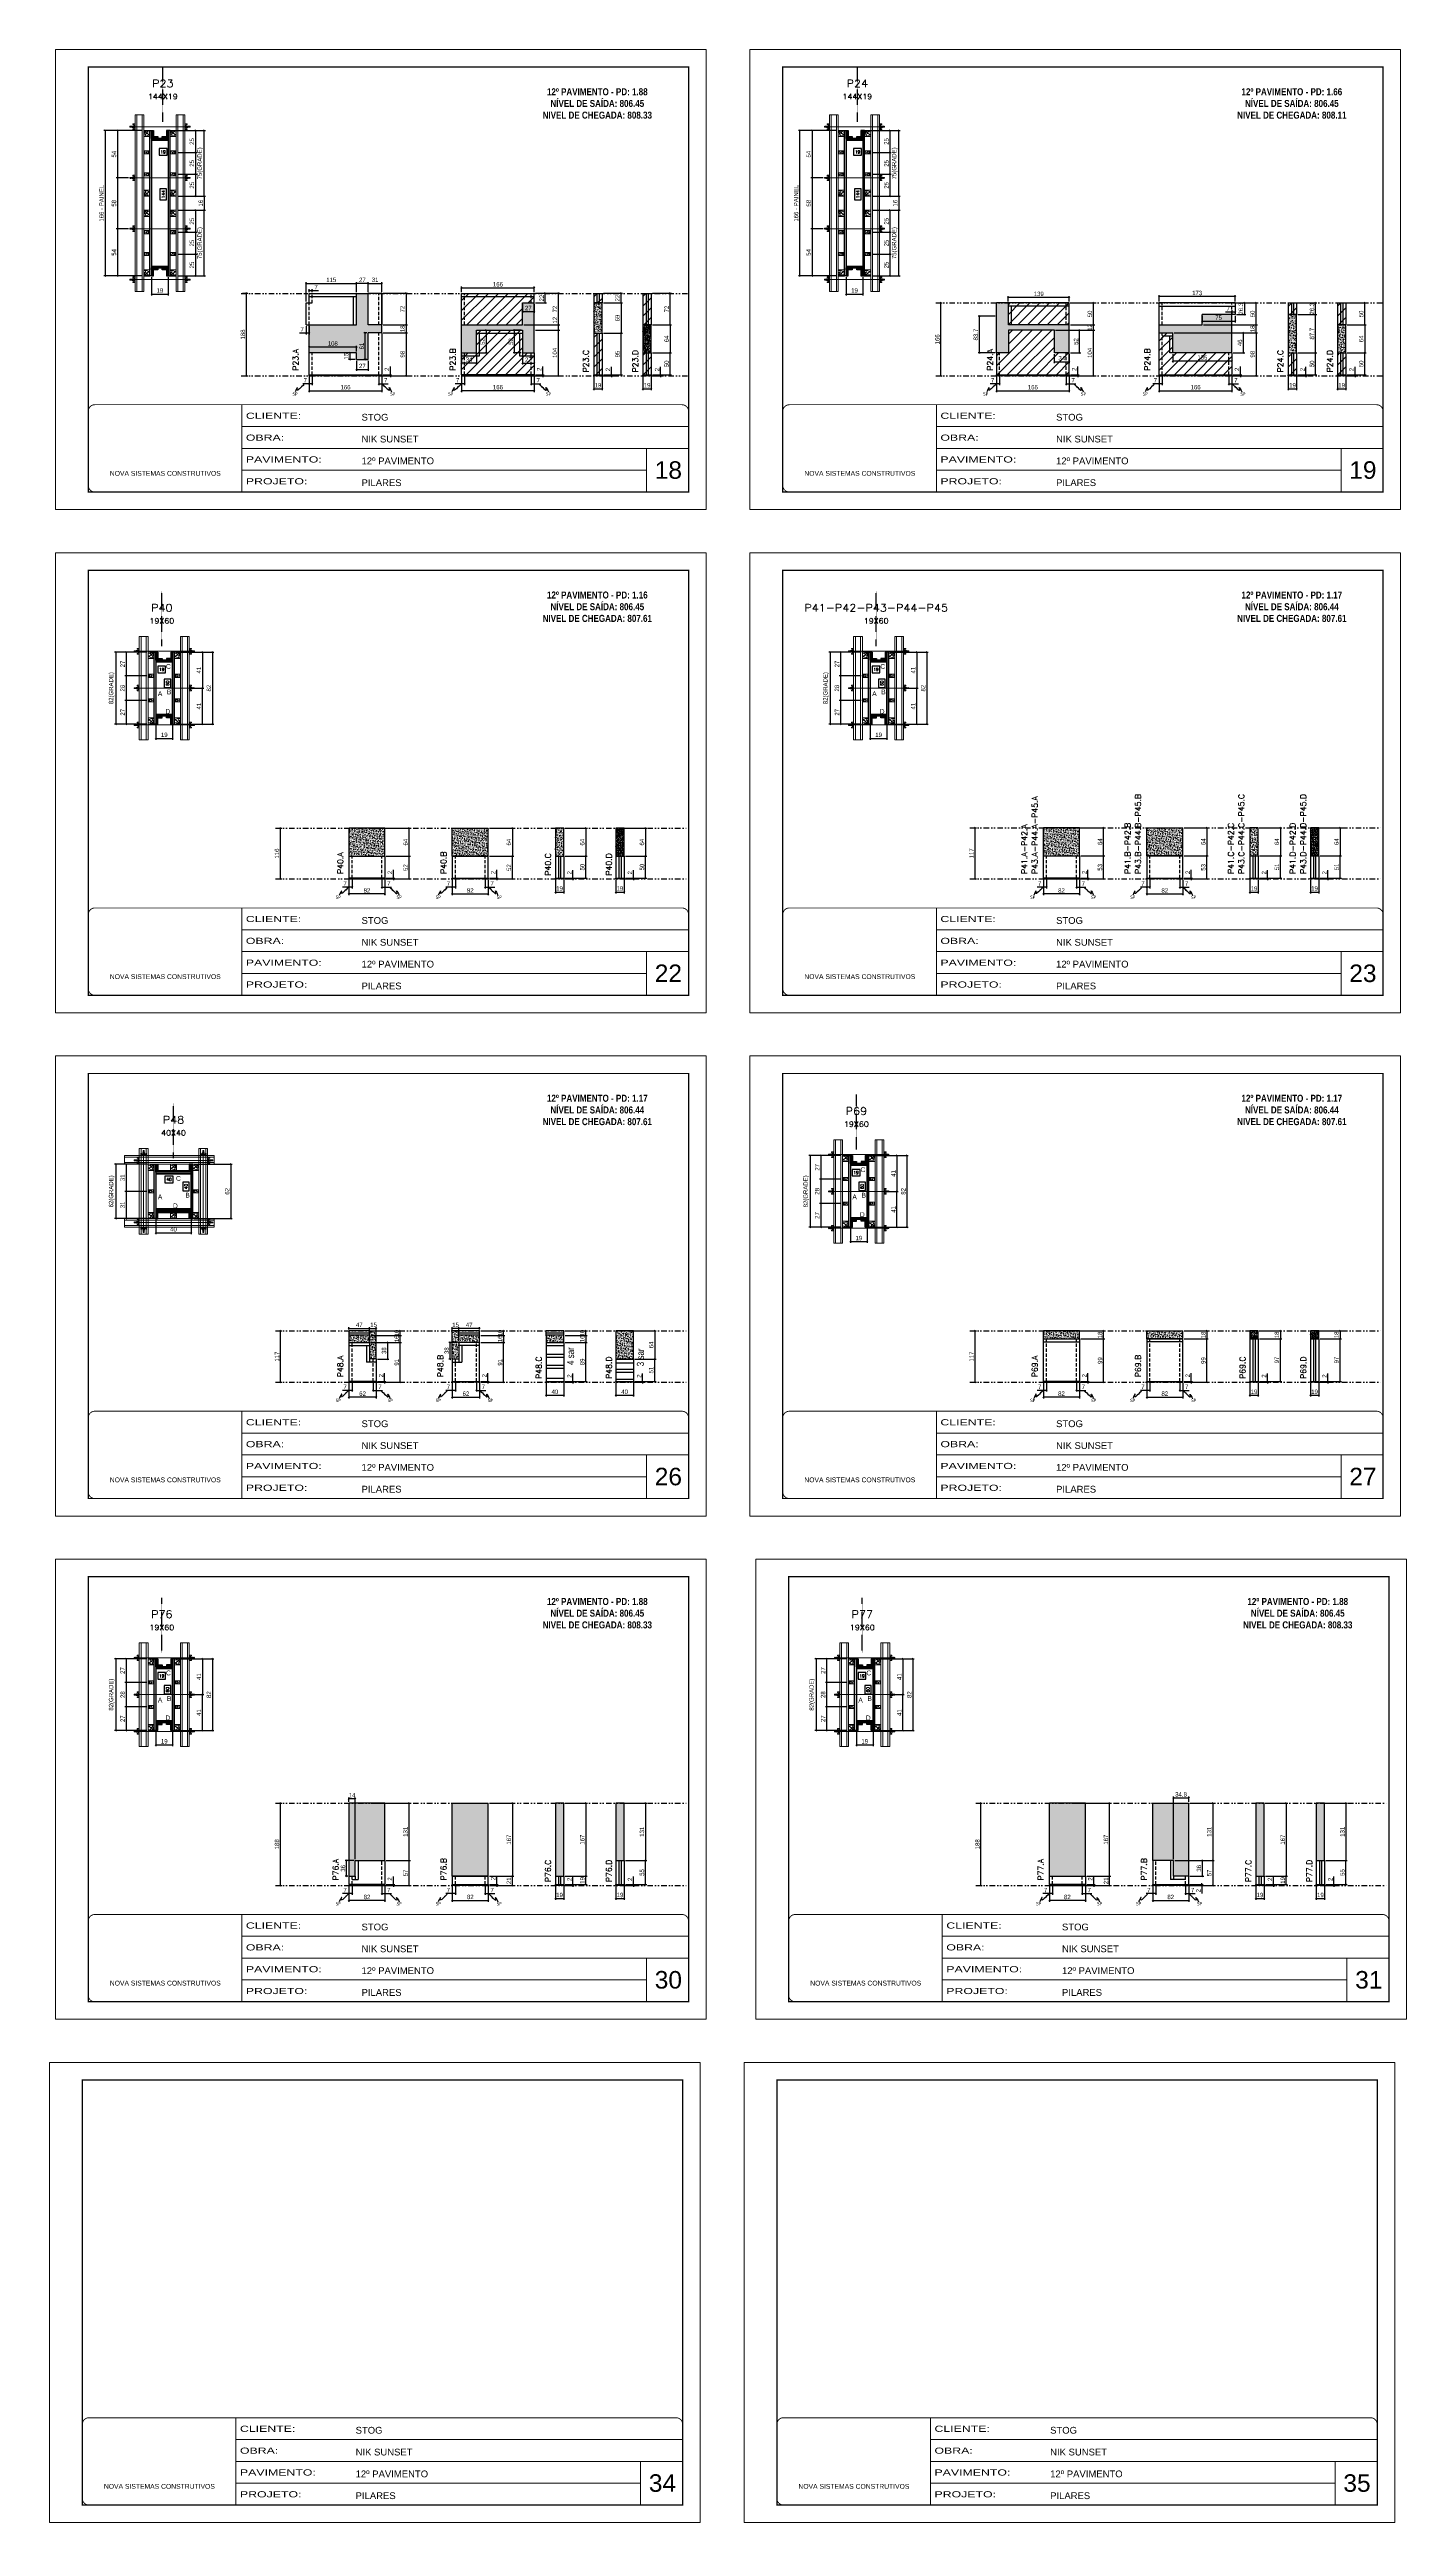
# Model space of a CAD drawing. Extents: x 808 to 7089, y -98 to 17032.
# Drawn here: x 2393 to 5490, y 6794 to 12438 of the extents above; entities that cross this region are included whole.
import ezdxf
from ezdxf.enums import TextEntityAlignment as Align

# ---------------------------------------------------------------- set-up
doc = ezdxf.new("R2010")
doc.units = 0
for name, pattern in [('CONTINUO', [0]), ('DASHED', [0.75, 0.5, -0.25]), ('DIVIDE2', [0.625, 0.25, -0.125, 0, -0.125, 0, -0.125]), ('HIDDEN', [0.375, 0.25, -0.125])]:
    doc.linetypes.add(name, pattern=pattern)
for name, color, linetype, lineweight in [('CARIMBO', 255, 'Continuous', 9), ('Folhas', 255, 'Continuous', 9), ('Hachura', 251, 'Continuous', 9), ('Madeira', 126, 'Continuous', 18), ('Perfil Metálico', 224, 'Continuous', 18), ('REAPROVEITAMENTO', 251, 'Continuous', 9), ('SARRAFO DE PRESSAO', 251, 'DASHED', 9), ('Texto Seção', 7, 'Continuous', 15)]:
    doc.layers.add(name, color=color, linetype=linetype, lineweight=lineweight)
for name, color, linetype in [('CHAPA', 1, 'Continuous'), ('COTA', 241, 'Continuous'), ('Cota Seção (2x)', 241, 'Continuous'), ('MEIO_PONT', 93, 'Continuous'), ('NOMENCLATURA', 7, 'Continuous'), ('Nível', 160, 'Continuous'), ('Painéis', 200, 'Continuous'), ('SARR_2.2x10', 60, 'Continuous'), ('SARR_2.2x7', 40, 'Continuous'), ('SARRAFO', 251, 'Continuous'), ('Sarrafo de Pressão', 42, 'HIDDEN'), ('texto', 7, 'Continuous'), ('Texto de Titulo', 7, 'Continuous'), ('Texto Qtd Sarr', 242, 'Continuous'), ('TEXTO_GERAL', 7, 'Continuous')]:
    doc.layers.add(name, color=color, linetype=linetype)
doc.styles.add('ARIAL', font='arial.ttf')
doc.styles.add('ARIAL_NARROW', font='ARIALN.TTF', dxfattribs={"height": 0.2})
doc.styles.add('COTA TECNICA', font='techl___.ttf', dxfattribs={"height": 10})
doc.styles.add('COTA TECNICA 2X', font='techl___.ttf', dxfattribs={"height": 10})
doc.styles.add('COTA TECNICA-50', font='techl___.ttf', dxfattribs={"height": 10})
doc.styles.add('REGUA-120', font='ROMANS.shx', dxfattribs={"height": 15})
doc.styles.add('ROMANC', font='techb___.ttf', dxfattribs={"height": 2.5})
doc.styles.add('ROMANS', font='romans.shx')
doc.styles.get("Standard").update_dxf_attribs({"font": 'arial.ttf'})
doc.styles.add('Tecnologia', font='')
doc.styles.get('Tecnologia').set_extended_font_data('Forgotten Futurist')
doc.dimstyles.new('COTA PAINEL-50', dxfattribs={"dimtxt": 10, "dimasz": 3, "dimexe": 3, "dimexo": 3, "dimgap": 3, "dimtad": 1, "dimdec": 1, "dimzin": 12, "dimdsep": 46, "dimtxsty": 'COTA TECNICA-50', "dimblk1": 'OBLIQUE', "dimblk2": 'OBLIQUE', "dimsah": 1, "dimcen": 0.9, "dimclrd": 4, "dimclre": 4, "dimclrt": 240, "dimadec": 1, "dimazin": 3, "dimtfac": 1, "dimtdec": 1, "dimtmove": 0, "dimatfit": 3, "dimfxl": 1, "dimtolj": 1, "dimtzin": 12, "dimarcsym": 0})
doc.dimstyles.new('PAINEL', dxfattribs={"dimtxt": 10, "dimasz": 3, "dimexe": 3, "dimexo": 3, "dimgap": 3, "dimtad": 1, "dimdec": 1, "dimzin": 12, "dimdsep": 46, "dimtxsty": 'COTA TECNICA', "dimblk1": 'OBLIQUE', "dimblk2": 'OBLIQUE', "dimsah": 1, "dimcen": 0.9, "dimclrd": 4, "dimclre": 4, "dimclrt": 240, "dimadec": 1, "dimazin": 3, "dimtfac": 1, "dimtdec": 1, "dimtmove": 0, "dimatfit": 3, "dimfxl": 1, "dimtolj": 1, "dimtzin": 12, "dimarcsym": 0})
doc.dimstyles.new('SECAO PILAR', dxfattribs={"dimtxt": 10, "dimasz": 3, "dimexe": 3, "dimexo": 3, "dimgap": 3, "dimtad": 1, "dimdec": 1, "dimlfac": 0.5, "dimzin": 12, "dimdsep": 46, "dimtxsty": 'COTA TECNICA 2X', "dimblk1": 'OBLIQUE', "dimblk2": 'OBLIQUE', "dimsah": 1, "dimcen": 0.9, "dimclrd": 256, "dimclre": 256, "dimclrt": 256, "dimadec": 1, "dimazin": 3, "dimtfac": 1, "dimtdec": 1, "dimtmove": 0, "dimatfit": 3, "dimfxl": 1, "dimtolj": 1, "dimtzin": 12, "dimarcsym": 0})
doc.dimstyles.new('SECÇÃO 2', dxfattribs={"dimtxt": 7, "dimasz": 6, "dimexe": 0.18, "dimexo": 2, "dimgap": -4, "dimtad": 3, "dimdec": 1, "dimlfac": 0.5, "dimzin": 12, "dimdsep": 46, "dimtxsty": 'ROMANS', "dimblk": 'ARCHTICK', "dimcen": 0.09, "dimse1": 1, "dimse2": 1, "dimsd1": 1, "dimsd2": 1, "dimclrd": 180, "dimclre": 5, "dimclrt": 1, "dimadec": 0, "dimazin": 3, "dimtfac": 1, "dimtdec": 1, "dimtofl": 0, "dimtmove": 0, "dimatfit": 3, "dimldrblk": 'ARCHTICK', "dimfxl": 1, "dimtolj": 1, "dimtzin": 0, "dimarcsym": 0})
doc.dimstyles.get("Standard").update_dxf_attribs({"dimtxt": 0.18, "dimasz": 0.18, "dimexe": 0.18, "dimexo": 0.0625, "dimgap": 0.09, "dimtad": 0, "dimtih": 1, "dimtoh": 1, "dimdec": 4, "dimzin": 0, "dimdsep": 46, "dimtxsty": 'Standard', "dimcen": 0.09, "dimadec": 0, "dimazin": 0, "dimtfac": 1, "dimtdec": 4, "dimtofl": 0, "dimtmove": 0, "dimatfit": 3, "dimfxl": 1, "dimtolj": 1, "dimtzin": 0, "dimarcsym": 0})
pattern_1 = [(135, (-20265.019, 21377.1266), (-1.12253202, -1.12253202), [])]
pattern_2 = [(135, (-18680.019, 21377.1266), (-1.12253202, -1.12253202), [])]
pattern_3 = [(45, (1585, 0), (-11.22532, 11.22532), [])]
pattern_4 = [(135, (-20255.2216, 20401.4914), (-1.12253202, -1.12253202), [])]
pattern_5 = [(135, (-20255.2216, 20186.4914), (-1.12253202, -1.12253202), [])]
pattern_6 = [(45, (12139.1384, 33808.3477), (-1.12253202, 1.12253202), [])]
pattern_7 = [(45, (12139.1384, 33828.3477), (-1.12253202, 1.12253202), [])]
pattern_8 = [(50, (-3170, -1149.575), (5.46554, -0.4781726), [0.5715, -6.2865]), (355, (-3170, -1149.575), (-1.0573026, 5.7317054), [0.4572, -5.0292175]), (100.451445, (-3169.5445, -1149.615), (4.4082374, 5.2535326), [0.4857003, -5.3427073]), (46.1842, (-3170, -1148.051), (8.1323712, -1.26127), [0.85725, -9.42975]), (96.63556, (-3169.322, -1148.156), (7.122124, 7.4227837), [0.7285507, -8.014068]), (351.18415, (-3170, -1148.051), (7.122124, 7.4227837), [0.685799, -7.543792]), (21, (-3169.238, -1148.432), (4.5484317, -3.067956), [0.5715, -6.2865]), (326, (-3169.238, -1148.432), (1.8540609, 5.525639), [0.4572, -5.0292]), (71.451445, (-3168.859, -1148.688), (6.4024926, 2.457683), [0.4857003, -5.3426981]), (37.5, (-3170, -1149.5751), (0.0926581, 2.53665117), [0, -4.96824, 0, -5.1054, 0, -5.04825]), (7.5, (-3170, -1149.575), (2.0045899, 3.00541724), [0, -2.91084, 0, -4.85394, 0, -1.92405]), (327.5, (-3171.6993, -1149.5751), (4.06771786, -0.17186232), [0, -1.905, 0, -5.9436, 0, -7.8867]), (317.5, (-3172.4613, -1149.575), (4.4438754, 0.7627947), [0, -2.4765, 0, -3.94716, 0, -5.6007])]
pattern_9 = [(135, (-18625.0356, 20401.4914), (-1.12253202, -1.12253202), [])]
pattern_10 = [(135, (-18625.0356, 20186.4914), (-1.12253202, -1.12253202), [])]
pattern_11 = [(45, (13769.3244, 33808.3477), (-1.12253202, 1.12253202), [])]
pattern_12 = [(45, (13769.3244, 33828.3477), (-1.12253202, 1.12253202), [])]
pattern_13 = [(50, (-1585, -1148.575), (5.46554, -0.4781726), [0.5715, -6.2865]), (355, (-1585, -1148.575), (-1.0573026, 5.7317054), [0.4572, -5.0292175]), (100.451445, (-1584.5445, -1148.615), (4.4082374, 5.2535326), [0.4857003, -5.3427073]), (46.1842, (-1585, -1147.051), (8.1323712, -1.26127), [0.85725, -9.42975]), (96.63556, (-1584.322, -1147.156), (7.122124, 7.4227837), [0.7285507, -8.014068]), (351.18415, (-1585, -1147.051), (7.122124, 7.4227837), [0.685799, -7.543792]), (21, (-1584.238, -1147.432), (4.5484317, -3.067956), [0.5715, -6.2865]), (326, (-1584.238, -1147.432), (1.8540609, 5.525639), [0.4572, -5.0292]), (71.451445, (-1583.859, -1147.688), (6.4024926, 2.457683), [0.4857003, -5.3426981]), (37.5, (-1585, -1148.5751), (0.0926581, 2.53665117), [0, -4.96824, 0, -5.1054, 0, -5.04825]), (7.5, (-1585, -1148.575), (2.0045899, 3.00541724), [0, -2.91084, 0, -4.85394, 0, -1.92405]), (327.5, (-1586.6993, -1148.5751), (4.06771786, -0.17186232), [0, -1.905, 0, -5.9436, 0, -7.8867]), (317.5, (-1587.4613, -1148.575), (4.4438754, 0.7627947), [0, -2.4765, 0, -3.94716, 0, -5.6007])]
pattern_14 = [(45, (12139.1384, 32659.7726), (-1.12253202, 1.12253202), [])]
pattern_15 = [(135, (-18670.2216, 19252.9163), (-1.12253202, -1.12253202), [])]
pattern_16 = [(135, (-18670.2216, 19037.9163), (-1.12253202, -1.12253202), [])]
pattern_17 = [(45, (13724.1384, 32659.7726), (-1.12253202, 1.12253202), [])]
pattern_18 = [(45, (13724.1384, 32679.7726), (-1.12253202, 1.12253202), [])]
pattern_19 = [(50, (-1585, -2297.15), (5.46554, -0.4781726), [0.5715, -6.2865]), (355, (-1585, -2297.15), (-1.0573026, 5.7317054), [0.4572, -5.0292175]), (100.451445, (-1584.5445, -2297.19), (4.4082374, 5.2535326), [0.4857003, -5.3427073]), (46.1842, (-1585, -2295.626), (8.1323712, -1.26127), [0.85725, -9.42975]), (96.63556, (-1584.322, -2295.731), (7.122124, 7.4227837), [0.7285507, -8.014068]), (351.18415, (-1585, -2295.626), (7.122124, 7.4227837), [0.685799, -7.543792]), (21, (-1584.238, -2296.007), (4.5484317, -3.067956), [0.5715, -6.2865]), (326, (-1584.238, -2296.007), (1.8540609, 5.525639), [0.4572, -5.0292]), (71.451445, (-1583.859, -2296.263), (6.4024926, 2.457683), [0.4857003, -5.3426981]), (37.5, (-1585, -2297.1502), (0.0926581, 2.53665117), [0, -4.96824, 0, -5.1054, 0, -5.04825]), (7.5, (-1585, -2297.1502), (2.0045899, 3.00541724), [0, -2.91084, 0, -4.85394, 0, -1.92405]), (327.5, (-1586.6993, -2297.1502), (4.06771786, -0.17186232), [0, -1.905, 0, -5.9436, 0, -7.8867]), (317.5, (-1587.4613, -2297.1502), (4.4438754, 0.7627947), [0, -2.4765, 0, -3.94716, 0, -5.6007])]
pattern_20 = [(135, (-20255.2216, 18104.3411), (-1.12253202, -1.12253202), [])]
pattern_21 = [(135, (-20255.2216, 17889.3411), (-1.12253202, -1.12253202), [])]
pattern_22 = [(45, (12139.1384, 31511.1975), (-1.12253202, 1.12253202), [])]
pattern_23 = [(45, (12139.1384, 31531.1975), (-1.12253202, 1.12253202), [])]
pattern_24 = [(135, (-18656.7216, 18104.3411), (-1.12253202, -1.12253202), [])]
pattern_25 = [(135, (-18656.7216, 17889.3411), (-1.12253202, -1.12253202), [])]
pattern_26 = [(45, (13737.6384, 31511.1975), (-1.12253202, 1.12253202), [])]
pattern_27 = [(45, (13737.6384, 31531.1975), (-1.12253202, 1.12253202), [])]

# ---------------------------------------------------------------- blocks, each defined once
blk = doc.blocks.new('9999999999')
at = {"color": 30, "linetype": 'CONTINUO'}
for p, q in [((98564.6, 34230.2), (98564.6, 34429.4)), ((98564.6, 34379.6), (99584, 34379.6)), ((98564.6, 34329.8), (99488, 34329.8)), ((99584, 34329.8), (99488, 34329.8)), ((99488, 34329.8), (99488, 34230.2)), ((98564.6, 34280), (99488, 34280))]:
    blk.add_line(p, q, dxfattribs=at)
at = {"color": 30, "linetype": 'CONTINUO', "const_width": 2}
blk.add_lwpolyline([(99584, 34230.2), (99584, 34414.4, 0.414214), (99569, 34429.4), (98229, 34429.4, 0.414214), (98214, 34414.4), (98214, 34245.2, 0.414214), (98229, 34230.2), (99584, 34230.2)], format="xyb", dxfattribs=at)
at = {"layer": 'Folhas'}
blk.add_lwpolyline([(98139, 34190.2), (99624, 34190.2), (99624, 35240.2), (98139, 35240.2)], close=True, dxfattribs=at)
at = {"layer": 'Folhas', "color": 30, "const_width": 3}
blk.add_lwpolyline([(98214, 34230.2), (99584, 34230.2), (99584, 35200.2), (98214, 35200.2)], close=True, dxfattribs=at)
at = {"color": 7, "linetype": 'Continuous', "ltscale": 5, "style": 'ARIAL'}
for s, height, p in [('STOG', 15.48, (98837.7, 34393.1)), ('NIK SUNSET', 15.48, (98837.7, 34343.3)), ('NOVA SISTEMAS CONSTRUTIVOS', 11.059, (98263.2, 34267.2)), ('12º PAVIMENTO', 15.483, (98837.7, 34293.5)), ('PILARES', 15.48, (98837.7, 34243.7))]:
    blk.add_text(s, height=height, dxfattribs=at).set_placement(p)
at = {"layer": 'Folhas', "color": 7, "style": 'Tecnologia', "width": 1.5}
for s, p in [('CLIENTE:', (98573.7, 34397.2)), ('OBRA:', (98573.7, 34347.3)), ('PAVIMENTO:', (98573.7, 34297.5)), ('PROJETO:', (98573.7, 34247.7))]:
    blk.add_text(s, height=14, dxfattribs=at).set_placement(p)
blk = doc.blocks.new('titulo1')
at = {"layer": 'Defpoints', "color": 252, "linetype": 'HIDDEN', "ltscale": 2}
blk.add_line((0, 0), (0, 125), dxfattribs=at)
at = {"layer": 'Defpoints', "style": 'ROMANS', "oblique": 15}
blk.add_attdef('FOLHA', text='', height=10, dxfattribs=at).set_placement((0, 15.6), align=Align.MIDDLE_CENTER)
at = {"layer": 'Texto Qtd Sarr', "color": 3, "style": 'ROMANS', "oblique": 15}
for tag, height, p in [('TITULO', 17, (0, 71.4)), ('SEÇÃO', 12, (0, 41.5))]:
    blk.add_attdef(tag, text='', height=height, dxfattribs=at).set_placement(p, align=Align.MIDDLE_CENTER)
blk = doc.blocks.new('*D1501')
at = {"layer": 'Cota Seção (2x)', "color": 180, "lineweight": -2, "transparency": 16777216}
for p, q in [((2661.4, 12211.9), (2643.4, 12211.9)), ((2643.4, 12211.9), (2643.4, 12196.9)), ((2643.4, 12196.9), (2661.4, 12196.9)), ((2661.4, 12196.9), (2661.4, 12211.9))]:
    blk.add_line(p, q, dxfattribs=at)
at = {"layer": 'Defpoints', "color": 0, "transparency": 16777216}
for p in [(2626.4, 12213.9), (2626.4, 12192.9), (2664.4, 12213.9)]:
    blk.add_point(p, dxfattribs=at)
at = {"layer": 'Cota Seção (2x)', "color": 1, "transparency": 16777216, "insert": (2652.4, 12204.4), "char_height": 7, "attachment_point": 5, "style": 'ROMANS'}
blk.add_mtext('\\A1;19', dxfattribs=at)
blk = doc.blocks.new('_ArchTick')
at = {"color": 0, "linetype": 'ByBlock', "const_width": 0.15}
blk.add_lwpolyline([(-0.5, -0.5), (0.5, 0.5)], dxfattribs=at)
blk = doc.blocks.new('*D1502')
at = {"layer": 'Cota Seção (2x)', "color": 180, "lineweight": -2, "transparency": 16777216}
for p, q in [((2660.4, 12120.3), (2645.4, 12120.3)), ((2645.4, 12120.3), (2645.4, 12095)), ((2645.4, 12095), (2660.4, 12095)), ((2660.4, 12095), (2660.4, 12120.3))]:
    blk.add_line(p, q, dxfattribs=at)
at = {"layer": 'Defpoints', "color": 0, "transparency": 16777216}
for p in [(2626.4, 12231.2), (2626.4, 11943.2), (2664.4, 11943.2)]:
    blk.add_point(p, dxfattribs=at)
at = {"layer": 'Cota Seção (2x)', "color": 1, "transparency": 16777216, "insert": (2652.9, 12107.6), "char_height": 7, "attachment_point": 5, "rotation": 90, "style": 'ROMANS'}
blk.add_mtext('\\A1;144', dxfattribs=at)
blk = doc.blocks.new('_Oblique')
at = {"color": 0, "linetype": 'ByBlock', "lineweight": -2}
blk.add_line((-0.5, -0.5), (0.5, 0.5), dxfattribs=at)
blk = doc.blocks.new('*D1503')
at = {"layer": 'Cota Seção (2x)', "lineweight": -2, "transparency": 16777216}
for p, q in [((2605.4, 12253.2), (2517.2, 12253.2)), ((2520.2, 12253.2), (2520.2, 11921.2)), ((2605.4, 11921.2), (2517.2, 11921.2))]:
    blk.add_line(p, q, dxfattribs=at)
at = {"layer": 'Defpoints', "color": 0, "transparency": 16777216}
for p in [(2608.4, 12253.2), (2520.2, 11921.2), (2608.4, 11921.2)]:
    blk.add_point(p, dxfattribs=at)
at = {"layer": 'Cota Seção (2x)', "lineweight": -2, "transparency": 16777216, "xscale": 3, "yscale": 3, "zscale": 3}
for p, rotation in [((2520.2, 12253.2), 90), ((2520.2, 11921.2), 270)]:
    blk.add_blockref('_Oblique', p, dxfattribs=dict(at, rotation=rotation))
at = {"layer": 'Cota Seção (2x)', "transparency": 16777216, "insert": (2512.1, 12087.2), "char_height": 10, "attachment_point": 5, "rotation": 90, "style": 'COTA TECNICA 2X'}
blk.add_mtext('\\A1;166 - PAINEL', dxfattribs=at)
blk = doc.blocks.new('*D1504')
at = {"layer": 'Cota Seção (2x)', "lineweight": -2, "transparency": 16777216}
for p, q in [((2605.4, 12253.2), (2545.7, 12253.2)), ((2548.7, 12253.2), (2548.7, 12145.1)), ((2573.6, 12145.1), (2545.7, 12145.1))]:
    blk.add_line(p, q, dxfattribs=at)
at = {"layer": 'Defpoints', "color": 0, "transparency": 16777216}
for p in [(2608.4, 12253.2), (2548.7, 12145.1), (2576.6, 12145.1)]:
    blk.add_point(p, dxfattribs=at)
at = {"layer": 'Cota Seção (2x)', "lineweight": -2, "transparency": 16777216, "xscale": 3, "yscale": 3, "zscale": 3}
for p, rotation in [((2548.7, 12253.2), 90), ((2548.7, 12145.1), 270)]:
    blk.add_blockref('_Oblique', p, dxfattribs=dict(at, rotation=rotation))
at = {"layer": 'Cota Seção (2x)', "transparency": 16777216, "insert": (2540.5, 12199.1), "char_height": 10, "attachment_point": 5, "rotation": 90, "style": 'COTA TECNICA 2X'}
blk.add_mtext('\\A1;54', dxfattribs=at)
blk = doc.blocks.new('*D1505')
at = {"layer": 'Cota Seção (2x)', "lineweight": -2, "transparency": 16777216}
for p, q in [((2573.6, 12029.1), (2545.7, 12029.1)), ((2548.7, 12029.1), (2548.7, 11921.2)), ((2605.4, 11921.2), (2545.7, 11921.2))]:
    blk.add_line(p, q, dxfattribs=at)
at = {"layer": 'Defpoints', "color": 0, "transparency": 16777216}
for p in [(2576.6, 12029.1), (2548.7, 11921.2), (2608.4, 11921.2)]:
    blk.add_point(p, dxfattribs=at)
at = {"layer": 'Cota Seção (2x)', "lineweight": -2, "transparency": 16777216, "xscale": 3, "yscale": 3, "zscale": 3}
for p, rotation in [((2548.7, 12029.1), 90), ((2548.7, 11921.2), 270)]:
    blk.add_blockref('_Oblique', p, dxfattribs=dict(at, rotation=rotation))
at = {"layer": 'Cota Seção (2x)', "transparency": 16777216, "insert": (2540.5, 11975.1), "char_height": 10, "attachment_point": 5, "rotation": 90, "style": 'COTA TECNICA 2X'}
blk.add_mtext('\\A1;54', dxfattribs=at)
blk = doc.blocks.new('*D1506')
at = {"layer": 'Cota Seção (2x)', "lineweight": -2, "transparency": 16777216}
for p, q in [((2671.4, 12253.2), (2729.3, 12253.2)), ((2726.3, 12253.2), (2726.3, 12203.2)), ((2685.4, 12203.2), (2729.3, 12203.2))]:
    blk.add_line(p, q, dxfattribs=at)
at = {"layer": 'Defpoints', "color": 0, "transparency": 16777216}
for p in [(2668.4, 12253.2), (2682.4, 12203.2), (2726.3, 12203.2)]:
    blk.add_point(p, dxfattribs=at)
at = {"layer": 'Cota Seção (2x)', "lineweight": -2, "transparency": 16777216, "xscale": 3, "yscale": 3, "zscale": 3}
for p, rotation in [((2726.3, 12253.2), 90), ((2726.3, 12203.2), 270)]:
    blk.add_blockref('_Oblique', p, dxfattribs=dict(at, rotation=rotation))
at = {"layer": 'Cota Seção (2x)', "transparency": 16777216, "insert": (2718.2, 12228.2), "char_height": 10, "attachment_point": 5, "rotation": 90, "style": 'COTA TECNICA 2X'}
blk.add_mtext('\\A1;25', dxfattribs=at)
blk = doc.blocks.new('C')
at = {"layer": 'Hachura', "color": 0}
for p, q in [((0, 3.2), (0, -3.2)), ((0.4, 3.2), (0, 3.2)), ((0.5, 3.2), (0, 3.2)), ((0.5, 3), (0, 3)), ((0.5, 2.9), (0, 2.9)), ((0, 2.7), (0, -1.2)), ((0.5, 2.6), (0, 2.6)), ((0.5, 2.2), (0, 2.2)), ((0.5, 1.5), (0, 1.5)), ((0.4, 0.5), (0.2, 0.5)), ((0.4, -3.2), (0.4, 3.2)), ((0.4, 3.2), (2.6, 3.2)), ((1.7, 1), (0.4, 1)), ((1.5, 0.1), (0.4, 0.1)), ((1.4, 1.9), (1.4, 1)), ((2.6, 2.4), (1.5, 2.1)), ((1.7, -1), (1.7, 1)), ((1.7, 1), (1.7, 0.8)), ((1.7, 1), (1.7, 0.8)), ((1.7, 0.8), (3.4, 0.8)), ((3.4, 0.4), (1.7, 0.4)), ((2.6, 3.2), (2.6, 2.4)), ((3.3, 0.8), (3.3, -0.8)), ((3.4, 0.8), (3.4, -0.8)), ((3.7, 0.4), (3.4, 0.4)), ((3.8, -0.5), (3.4, 0.4)), ((3.4, 0.1), (3.7, -0.6)), ((3.7, 0.5), (4.3, -0.6)), ((3.7, 0.4), (4.2, -0.5)), ((4.4, -0.6), (3.8, 0.5)), ((4.2, 0.4), (3.9, 0.4)), ((4.4, -0.5), (3.9, 0.4)), ((4.2, 0.4), (4.3, 0.4)), ((4.3, 0.5), (4.8, -0.6)), ((4.3, 0.4), (4.7, -0.5)), ((5, -0.6), (4.4, 0.5)), ((4.5, 0.4), (4.8, 0.4)), ((5, -0.5), (4.5, 0.4)), ((4.8, 0.4), (5.3, -0.5)), ((4.9, 0.5), (5.4, -0.6)), ((5.5, -0.6), (5, 0.5)), ((5.6, -0.5), (5.1, 0.4)), ((5.4, 0.4), (5.1, 0.4)), ((5.6, -0.5), (5.1, 0.4)), ((5.4, 0.4), (5.7, -0.2)), ((5.5, 0.5), (5.7, -0.1)), ((5.7, 0.2), (5.6, 0.5)), ((5.7, 0.3), (5.7, 0.4)), ((5.7, 0.4), (5.7, 0.4)), ((5.7, 0.4), (5.9, 0.3)), ((5.7, 0.4), (5.7, -0.5)), ((5.9, -0.4), (5.9, 0.3)), ((0.4, 0), (0, 0)), ((0.5, -1.5), (0, -1.5)), ((0.5, -2.2), (0, -2.2)), ((0.5, -2.6), (0, -2.6)), ((0.5, -2.9), (0, -2.9)), ((0.5, -3), (0, -3)), ((0, -3.2), (2.6, -3.2)), ((0.5, -3.2), (0, -3.2)), ((0.1, -0.5), (0.3, -0.5)), ((0.3, -0.5), (0.4, -0.5)), ((0.4, 0), (0.4, -1)), ((0.4, -0.2), (1.5, -0.2)), ((0.4, -0.6), (0.4, -0.3)), ((0.4, -3.2), (0.4, -0.6)), ((0.4, -1), (1.7, -1)), ((1.4, -1.9), (1.4, -1)), ((2.6, -2.4), (1.5, -2.1)), ((3.4, -0.3), (1.7, -0.3)), ((3.4, -0.8), (1.7, -0.8)), ((2.6, -3.2), (2.6, -2.4)), ((3.4, -0.1), (3.6, -0.5)), ((3.4, -0.5), (3.6, -0.5)), ((3.8, -0.5), (4.2, -0.5)), ((4.4, -0.5), (4.7, -0.5)), ((4.6, -0.5), (4.7, -0.5)), ((5, -0.5), (5.3, -0.5)), ((5.6, -0.5), (5.7, -0.5)), ((5.7, -0.5), (5.9, -0.4)), ((5.7, -0.5), (5.7, -0.5))]:
    blk.add_line(p, q, dxfattribs=at)
for centre, radius, start, end in [((1.5, 1.9), 0.161, 104.7436, 180), ((1.4, 0), 0.129, 272.695, 87.305), ((3.8, 0.4), 0.143, 25.5688, 154.4312), ((4.4, 0.4), 0.143, 25.5688, 154.4312), ((5, 0.4), 0.143, 25.5688, 154.4312), ((5.5, 0.4), 0.143, 25.5688, 154.4312), ((0.2, -0.4), 0.174, 221.744, 317.8592), ((1.5, -1.9), 0.161, 180, 255.2564), ((3.7, -0.4), 0.174, 222.1408, 318.256), ((4.3, -0.4), 0.174, 222.1408, 318.256), ((4.9, -0.4), 0.174, 222.1408, 318.256), ((5.4, -0.4), 0.174, 222.1408, 318.256), ((5.6, -0.4), 0.174, 317.8592, 318.256)]:
    blk.add_arc(centre, radius, start, end, dxfattribs=at)
blk = doc.blocks.new('*D1522')
at = {"layer": 'Cota Seção (2x)', "lineweight": -2, "transparency": 16777216}
for p, q in [((2573.6, 12145.1), (2545.7, 12145.1)), ((2548.7, 12145.1), (2548.7, 12029.1)), ((2573.6, 12029.1), (2545.7, 12029.1))]:
    blk.add_line(p, q, dxfattribs=at)
at = {"layer": 'Defpoints', "color": 0, "transparency": 16777216}
for p in [(2576.6, 12145.1), (2548.7, 12029.1), (2576.6, 12029.1)]:
    blk.add_point(p, dxfattribs=at)
at = {"layer": 'Cota Seção (2x)', "lineweight": -2, "transparency": 16777216, "xscale": 3, "yscale": 3, "zscale": 3}
for p, rotation in [((2548.7, 12145.1), 90), ((2548.7, 12029.1), 270)]:
    blk.add_blockref('_Oblique', p, dxfattribs=dict(at, rotation=rotation))
at = {"layer": 'Cota Seção (2x)', "transparency": 16777216, "insert": (2540.5, 12087.1), "char_height": 10, "attachment_point": 5, "rotation": 90, "style": 'COTA TECNICA 2X'}
blk.add_mtext('\\A1;58', dxfattribs=at)
blk = doc.blocks.new('PONTALETE')
at = {"layer": 'Madeira'}
for q in [(2.7, 7), (7, 5.8), (7, 1.7)]:
    blk.add_line((0, 0), q, dxfattribs=at)
blk.add_lwpolyline([(0, 0), (7, 0), (7, 7), (0, 7)], close=True, dxfattribs=at)
for centre, radius, start, end in [((2, 0.1), 6.23, 37.2818, 109.0913), ((1.1, 0.9), 3.19, 343.603, 109.9847), ((-0.2, -0.8), 3.09, 14.6322, 86.0383)]:
    blk.add_arc(centre, radius, start, end, dxfattribs=at)
blk = doc.blocks.new('MEIO PONTALETE')
at = {"layer": 'Madeira'}
for q in [(2.7, 7), (3.5, 2.9), (3.5, 0.9)]:
    blk.add_line((0, 0), q, dxfattribs=at)
blk.add_lwpolyline([(0, 0), (3.5, 0), (3.5, 7), (0, 7)], close=True, dxfattribs=at)
for centre, radius, start, end in [((2, 0.1), 6.23, 76.4499, 109.0913), ((1.1, 0.9), 3.19, 40.9063, 109.9847), ((-0.2, -0.8), 3.09, 14.6322, 86.0383)]:
    blk.add_arc(centre, radius, start, end, dxfattribs=at)
blk = doc.blocks.new('*D1523')
at = {"layer": 'Cota Seção (2x)', "lineweight": -2, "transparency": 16777216}
for p, q in [((2685.4, 12203.2), (2729.3, 12203.2)), ((2726.3, 12203.2), (2726.3, 12153.2)), ((2685.4, 12153.2), (2729.3, 12153.2))]:
    blk.add_line(p, q, dxfattribs=at)
at = {"layer": 'Defpoints', "color": 0, "transparency": 16777216}
for p in [(2682.4, 12203.2), (2682.4, 12153.2), (2726.3, 12153.2)]:
    blk.add_point(p, dxfattribs=at)
at = {"layer": 'Cota Seção (2x)', "lineweight": -2, "transparency": 16777216, "xscale": 3, "yscale": 3, "zscale": 3}
for p, rotation in [((2726.3, 12203.2), 90), ((2726.3, 12153.2), 270)]:
    blk.add_blockref('_Oblique', p, dxfattribs=dict(at, rotation=rotation))
at = {"layer": 'Cota Seção (2x)', "transparency": 16777216, "insert": (2718.2, 12178.2), "char_height": 10, "attachment_point": 5, "rotation": 90, "style": 'COTA TECNICA 2X'}
blk.add_mtext('\\A1;25', dxfattribs=at)
blk = doc.blocks.new('*D1524')
at = {"layer": 'Cota Seção (2x)', "lineweight": -2, "transparency": 16777216}
for p, q in [((2685.4, 12153.2), (2729.3, 12153.2)), ((2726.3, 12153.2), (2726.3, 12103.2)), ((2685.4, 12103.2), (2729.3, 12103.2))]:
    blk.add_line(p, q, dxfattribs=at)
at = {"layer": 'Defpoints', "color": 0, "transparency": 16777216}
for p in [(2682.4, 12153.2), (2682.4, 12103.2), (2726.3, 12103.2)]:
    blk.add_point(p, dxfattribs=at)
at = {"layer": 'Cota Seção (2x)', "lineweight": -2, "transparency": 16777216, "xscale": 3, "yscale": 3, "zscale": 3}
for p, rotation in [((2726.3, 12153.2), 90), ((2726.3, 12103.2), 270)]:
    blk.add_blockref('_Oblique', p, dxfattribs=dict(at, rotation=rotation))
at = {"layer": 'Cota Seção (2x)', "transparency": 16777216, "insert": (2718.2, 12128.2), "char_height": 10, "attachment_point": 5, "rotation": 90, "style": 'COTA TECNICA 2X'}
blk.add_mtext('\\A1;25', dxfattribs=at)
blk = doc.blocks.new('*D1525')
at = {"layer": 'Cota Seção (2x)', "lineweight": -2, "transparency": 16777216}
for p, q in [((2685.4, 12071.2), (2729.3, 12071.2)), ((2726.3, 12071.2), (2726.3, 12021.2)), ((2685.4, 12021.2), (2729.3, 12021.2))]:
    blk.add_line(p, q, dxfattribs=at)
at = {"layer": 'Defpoints', "color": 0, "transparency": 16777216}
for p in [(2682.4, 12071.2), (2682.4, 12021.2), (2726.3, 12021.2)]:
    blk.add_point(p, dxfattribs=at)
at = {"layer": 'Cota Seção (2x)', "lineweight": -2, "transparency": 16777216, "xscale": 3, "yscale": 3, "zscale": 3}
for p, rotation in [((2726.3, 12071.2), 90), ((2726.3, 12021.2), 270)]:
    blk.add_blockref('_Oblique', p, dxfattribs=dict(at, rotation=rotation))
at = {"layer": 'Cota Seção (2x)', "transparency": 16777216, "insert": (2718.2, 12046.2), "char_height": 10, "attachment_point": 5, "rotation": 90, "style": 'COTA TECNICA 2X'}
blk.add_mtext('\\A1;25', dxfattribs=at)
blk = doc.blocks.new('*D1526')
at = {"layer": 'Cota Seção (2x)', "lineweight": -2, "transparency": 16777216}
for p, q in [((2685.4, 12021.2), (2729.3, 12021.2)), ((2685.4, 11971.2), (2729.3, 11971.2)), ((2726.3, 12021.2), (2726.3, 11971.2))]:
    blk.add_line(p, q, dxfattribs=at)
at = {"layer": 'Defpoints', "color": 0, "transparency": 16777216}
for p in [(2682.4, 12021.2), (2682.4, 11971.2), (2726.3, 11971.2)]:
    blk.add_point(p, dxfattribs=at)
at = {"layer": 'Cota Seção (2x)', "lineweight": -2, "transparency": 16777216, "xscale": 3, "yscale": 3, "zscale": 3}
for p, rotation in [((2726.3, 12021.2), 90), ((2726.3, 11971.2), 270)]:
    blk.add_blockref('_Oblique', p, dxfattribs=dict(at, rotation=rotation))
at = {"layer": 'Cota Seção (2x)', "transparency": 16777216, "insert": (2718.2, 11996.2), "char_height": 10, "attachment_point": 5, "rotation": 90, "style": 'COTA TECNICA 2X'}
blk.add_mtext('\\A1;25', dxfattribs=at)
blk = doc.blocks.new('*D1527')
at = {"layer": 'Cota Seção (2x)', "lineweight": -2, "transparency": 16777216}
for p, q in [((2685.4, 11971.2), (2729.3, 11971.2)), ((2726.3, 11971.2), (2726.3, 11921.2)), ((2685.4, 11921.2), (2729.3, 11921.2))]:
    blk.add_line(p, q, dxfattribs=at)
at = {"layer": 'Defpoints', "color": 0, "transparency": 16777216}
for p in [(2682.4, 11971.2), (2682.4, 11921.2), (2726.3, 11921.2)]:
    blk.add_point(p, dxfattribs=at)
at = {"layer": 'Cota Seção (2x)', "lineweight": -2, "transparency": 16777216, "xscale": 3, "yscale": 3, "zscale": 3}
for p, rotation in [((2726.3, 11971.2), 90), ((2726.3, 11921.2), 270)]:
    blk.add_blockref('_Oblique', p, dxfattribs=dict(at, rotation=rotation))
at = {"layer": 'Cota Seção (2x)', "transparency": 16777216, "insert": (2718.2, 11946.2), "char_height": 10, "attachment_point": 5, "rotation": 90, "style": 'COTA TECNICA 2X'}
blk.add_mtext('\\A1;25', dxfattribs=at)
blk = doc.blocks.new('*D1528')
at = {"layer": 'Cota Seção (2x)', "lineweight": -2, "transparency": 16777216}
for p, q in [((2685.4, 12071.2), (2749.5, 12071.2)), ((2746.5, 11921.2), (2746.5, 12071.2)), ((2685.4, 11921.2), (2749.5, 11921.2))]:
    blk.add_line(p, q, dxfattribs=at)
at = {"layer": 'Defpoints', "color": 0, "transparency": 16777216}
for p in [(2682.4, 12071.2), (2746.5, 12071.2), (2682.4, 11921.2)]:
    blk.add_point(p, dxfattribs=at)
at = {"layer": 'Cota Seção (2x)', "lineweight": -2, "transparency": 16777216, "xscale": 3, "yscale": 3, "zscale": 3}
for p, rotation in [((2746.5, 12071.2), 90), ((2746.5, 11921.2), 270)]:
    blk.add_blockref('_Oblique', p, dxfattribs=dict(at, rotation=rotation))
at = {"layer": 'Cota Seção (2x)', "transparency": 16777216, "insert": (2737.3, 11996.2), "char_height": 10, "attachment_point": 5, "rotation": 90, "style": 'COTA TECNICA 2X'}
blk.add_mtext('\\A1;75(GRADE)', dxfattribs=at)
blk = doc.blocks.new('*D1529')
at = {"layer": 'Cota Seção (2x)', "lineweight": -2, "transparency": 16777216}
for p, q in [((2685.4, 12253.2), (2749.5, 12253.2)), ((2746.5, 12103.2), (2746.5, 12253.2)), ((2685.4, 12103.2), (2749.5, 12103.2))]:
    blk.add_line(p, q, dxfattribs=at)
at = {"layer": 'Defpoints', "color": 0, "transparency": 16777216}
for p in [(2682.4, 12253.2), (2746.5, 12253.2), (2682.4, 12103.2)]:
    blk.add_point(p, dxfattribs=at)
at = {"layer": 'Cota Seção (2x)', "lineweight": -2, "transparency": 16777216, "xscale": 3, "yscale": 3, "zscale": 3}
for p, rotation in [((2746.5, 12253.2), 90), ((2746.5, 12103.2), 270)]:
    blk.add_blockref('_Oblique', p, dxfattribs=dict(at, rotation=rotation))
at = {"layer": 'Cota Seção (2x)', "transparency": 16777216, "insert": (2737.3, 12178.2), "char_height": 10, "attachment_point": 5, "rotation": 90, "style": 'COTA TECNICA 2X'}
blk.add_mtext('\\A1;75(GRADE)', dxfattribs=at)
blk = doc.blocks.new('*D1530')
at = {"layer": 'Cota Seção (2x)', "lineweight": -2, "transparency": 16777216}
for p, q in [((2626.4, 11918.2), (2626.4, 11876.9)), ((2664.4, 11918.2), (2664.4, 11876.9)), ((2626.4, 11879.9), (2664.4, 11879.9))]:
    blk.add_line(p, q, dxfattribs=at)
at = {"layer": 'Defpoints', "color": 0, "transparency": 16777216}
for p in [(2626.4, 11921.2), (2664.4, 11921.2), (2664.4, 11879.9)]:
    blk.add_point(p, dxfattribs=at)
at = {"layer": 'Cota Seção (2x)', "lineweight": -2, "transparency": 16777216, "xscale": 3, "yscale": 3, "zscale": 3, "rotation": 180}
blk.add_blockref('_Oblique', (2626.4, 11879.9), dxfattribs=at)
at = {"layer": 'Cota Seção (2x)', "lineweight": -2, "transparency": 16777216, "xscale": 3, "yscale": 3, "zscale": 3}
blk.add_blockref('_Oblique', (2664.4, 11879.9), dxfattribs=at)
at = {"layer": 'Cota Seção (2x)', "transparency": 16777216, "insert": (2645.4, 11888), "char_height": 10, "attachment_point": 5, "style": 'COTA TECNICA 2X'}
blk.add_mtext('\\A1;19', dxfattribs=at)
blk = doc.blocks.new('*D1531')
at = {"layer": 'Cota Seção (2x)', "lineweight": -2, "transparency": 16777216}
for p, q in [((2685.4, 12103.2), (2749.5, 12103.2)), ((2746.5, 12103.2), (2746.5, 12071.2)), ((2685.4, 12071.2), (2749.5, 12071.2))]:
    blk.add_line(p, q, dxfattribs=at)
at = {"layer": 'Defpoints', "color": 0, "transparency": 16777216}
for p in [(2682.4, 12103.2), (2682.4, 12071.2), (2746.5, 12071.2)]:
    blk.add_point(p, dxfattribs=at)
at = {"layer": 'Cota Seção (2x)', "lineweight": -2, "transparency": 16777216, "xscale": 3, "yscale": 3, "zscale": 3}
for p, rotation in [((2746.5, 12103.2), 90), ((2746.5, 12071.2), 270)]:
    blk.add_blockref('_Oblique', p, dxfattribs=dict(at, rotation=rotation))
at = {"layer": 'Cota Seção (2x)', "transparency": 16777216, "insert": (2738.4, 12087.2), "char_height": 10, "attachment_point": 5, "rotation": 90, "style": 'COTA TECNICA 2X'}
blk.add_mtext('\\A1;16', dxfattribs=at)
blk = doc.blocks.new('*D1509')
at = {"layer": 'COTA', "color": 4, "lineweight": -2, "transparency": 16777216}
for p, q in [((2985.8, 11692.6), (2985.8, 11656.2)), ((3151.8, 11692.6), (3151.8, 11656.2)), ((2985.8, 11659.2), (3151.8, 11659.2))]:
    blk.add_line(p, q, dxfattribs=at)
at = {"layer": 'Defpoints', "color": 0, "transparency": 16777216}
for p in [(2985.8, 11695.6), (3151.8, 11695.6), (3151.8, 11659.2)]:
    blk.add_point(p, dxfattribs=at)
at = {"layer": 'COTA', "color": 4, "lineweight": -2, "transparency": 16777216, "xscale": 3, "yscale": 3, "zscale": 3, "rotation": 180}
blk.add_blockref('_Oblique', (2985.8, 11659.2), dxfattribs=at)
at = {"layer": 'COTA', "color": 4, "lineweight": -2, "transparency": 16777216, "xscale": 3, "yscale": 3, "zscale": 3}
blk.add_blockref('_Oblique', (3151.8, 11659.2), dxfattribs=at)
at = {"layer": 'COTA', "color": 240, "transparency": 16777216, "insert": (3068.8, 11667.3), "char_height": 10, "attachment_point": 5, "style": 'COTA TECNICA'}
blk.add_mtext('\\A1;166', dxfattribs=at)
blk = doc.blocks.new('*D1510')
at = {"layer": 'COTA', "color": 4, "lineweight": -2, "transparency": 16777216}
for p, q in [((2985.8, 11690.6), (2985.8, 11672.1)), ((2992.8, 11692.6), (2992.8, 11672.1)), ((2985.8, 11675.1), (2971.1, 11675.1)), ((2992.8, 11675.1), (2985.8, 11675.1))]:
    blk.add_line(p, q, dxfattribs=at)
at = {"layer": 'Defpoints', "color": 0, "transparency": 16777216}
for p in [(2985.8, 11693.6), (2992.8, 11695.6), (2985.8, 11675.1)]:
    blk.add_point(p, dxfattribs=at)
at = {"layer": 'COTA', "color": 4, "lineweight": -2, "transparency": 16777216, "xscale": 3, "yscale": 3, "zscale": 3, "rotation": 180}
blk.add_blockref('_Oblique', (2985.8, 11675.1), dxfattribs=at)
at = {"layer": 'COTA', "color": 4, "lineweight": -2, "transparency": 16777216, "xscale": 3, "yscale": 3, "zscale": 3}
blk.add_blockref('_Oblique', (2992.8, 11675.1), dxfattribs=at)
at = {"layer": 'COTA', "color": 240, "transparency": 16777216, "insert": (2976.9, 11683.2), "char_height": 10, "attachment_point": 5, "style": 'COTA TECNICA-50'}
blk.add_mtext('\\A1;7', dxfattribs=at)
blk = doc.blocks.new('*D1511')
at = {"layer": 'COTA', "color": 4, "lineweight": -2, "transparency": 16777216}
for p, q in [((3144.8, 11692.6), (3144.8, 11672.1)), ((3151.8, 11690.6), (3151.8, 11672.1)), ((3144.8, 11675.1), (3151.8, 11675.1)), ((3151.8, 11675.1), (3166.5, 11675.1))]:
    blk.add_line(p, q, dxfattribs=at)
at = {"layer": 'Defpoints', "color": 0, "transparency": 16777216}
for p in [(3144.8, 11695.6), (3151.8, 11693.6), (3151.8, 11675.1)]:
    blk.add_point(p, dxfattribs=at)
at = {"layer": 'COTA', "color": 4, "lineweight": -2, "transparency": 16777216, "xscale": 3, "yscale": 3, "zscale": 3, "rotation": 180}
blk.add_blockref('_Oblique', (3144.8, 11675.1), dxfattribs=at)
at = {"layer": 'COTA', "color": 4, "lineweight": -2, "transparency": 16777216, "xscale": 3, "yscale": 3, "zscale": 3}
blk.add_blockref('_Oblique', (3151.8, 11675.1), dxfattribs=at)
at = {"layer": 'COTA', "color": 240, "transparency": 16777216, "insert": (3160.7, 11683.2), "char_height": 10, "attachment_point": 5, "style": 'COTA TECNICA-50'}
blk.add_mtext('\\A1;7', dxfattribs=at)
blk = doc.blocks.new('*D1512')
at = {"layer": 'COTA', "color": 4, "lineweight": -2, "transparency": 16777216}
for p, q in [((3154.8, 11695.6), (3174.1, 11695.6)), ((3154.8, 11693.6), (3174.1, 11693.6)), ((3171.1, 11695.6), (3171.1, 11714.4)), ((3171.1, 11693.6), (3171.1, 11695.6)), ((3171.1, 11693.6), (3171.1, 11690.6))]:
    blk.add_line(p, q, dxfattribs=at)
at = {"layer": 'Defpoints', "color": 0, "transparency": 16777216}
for p in [(3151.8, 11695.6), (3151.8, 11693.6), (3171.1, 11693.6)]:
    blk.add_point(p, dxfattribs=at)
at = {"layer": 'COTA', "color": 4, "lineweight": -2, "transparency": 16777216, "xscale": 3, "yscale": 3, "zscale": 3}
for p, rotation in [((3171.1, 11695.6), 270), ((3171.1, 11693.6), 90)]:
    blk.add_blockref('_Oblique', p, dxfattribs=dict(at, rotation=rotation))
at = {"layer": 'COTA', "color": 240, "transparency": 16777216, "insert": (3163.1, 11708.3), "char_height": 10, "attachment_point": 5, "rotation": 90, "style": 'COTA TECNICA-50'}
blk.add_mtext('\\A1;2', dxfattribs=at)
blk = doc.blocks.new('*D1513')
at = {"layer": 'COTA', "color": 4, "lineweight": -2, "transparency": 16777216}
for p, q in [((2833.7, 11881.6), (2845.6, 11881.6)), ((2842.6, 11693.6), (2842.6, 11881.6)), ((2833.7, 11693.6), (2845.6, 11693.6))]:
    blk.add_line(p, q, dxfattribs=at)
at = {"layer": 'Defpoints', "color": 0, "transparency": 16777216}
for p in [(2830.7, 11881.6), (2842.6, 11881.6), (2830.7, 11693.6)]:
    blk.add_point(p, dxfattribs=at)
at = {"layer": 'COTA', "color": 4, "lineweight": -2, "transparency": 16777216, "xscale": 3, "yscale": 3, "zscale": 3}
for p, rotation in [((2842.6, 11881.6), 90), ((2842.6, 11693.6), 270)]:
    blk.add_blockref('_Oblique', p, dxfattribs=dict(at, rotation=rotation))
at = {"layer": 'COTA', "color": 240, "transparency": 16777216, "insert": (2834.5, 11787.6), "char_height": 10, "attachment_point": 5, "rotation": 90, "style": 'COTA TECNICA-50'}
blk.add_mtext('\\A1;188', dxfattribs=at)
blk = doc.blocks.new('*D1514')
at = {"layer": 'COTA', "color": 4, "lineweight": -2, "transparency": 16777216}
for p, q in [((3333.6, 11692.6), (3333.6, 11656.2)), ((3499.6, 11692.6), (3499.6, 11656.2)), ((3499.6, 11659.2), (3333.6, 11659.2))]:
    blk.add_line(p, q, dxfattribs=at)
at = {"layer": 'Defpoints', "color": 0, "transparency": 16777216}
for p in [(3333.6, 11695.6), (3499.6, 11695.6), (3333.6, 11659.2)]:
    blk.add_point(p, dxfattribs=at)
at = {"layer": 'COTA', "color": 4, "lineweight": -2, "transparency": 16777216, "xscale": 3, "yscale": 3, "zscale": 3, "rotation": 180}
blk.add_blockref('_Oblique', (3333.6, 11659.2), dxfattribs=at)
at = {"layer": 'COTA', "color": 4, "lineweight": -2, "transparency": 16777216, "xscale": 3, "yscale": 3, "zscale": 3}
blk.add_blockref('_Oblique', (3499.6, 11659.2), dxfattribs=at)
at = {"layer": 'COTA', "color": 240, "transparency": 16777216, "insert": (3416.6, 11667.3), "char_height": 10, "attachment_point": 5, "style": 'COTA TECNICA'}
blk.add_mtext('\\A1;166', dxfattribs=at)
blk = doc.blocks.new('*D1515')
at = {"layer": 'COTA', "color": 4, "lineweight": -2, "transparency": 16777216}
for p, q in [((3492.6, 11692.6), (3492.6, 11672.1)), ((3499.6, 11690.6), (3499.6, 11672.1)), ((3492.6, 11675.1), (3499.6, 11675.1)), ((3499.6, 11675.1), (3514.4, 11675.1))]:
    blk.add_line(p, q, dxfattribs=at)
at = {"layer": 'Defpoints', "color": 0, "transparency": 16777216}
for p in [(3492.6, 11695.6), (3499.6, 11693.6), (3499.6, 11675.1)]:
    blk.add_point(p, dxfattribs=at)
at = {"layer": 'COTA', "color": 4, "lineweight": -2, "transparency": 16777216, "xscale": 3, "yscale": 3, "zscale": 3, "rotation": 180}
blk.add_blockref('_Oblique', (3492.6, 11675.1), dxfattribs=at)
at = {"layer": 'COTA', "color": 4, "lineweight": -2, "transparency": 16777216, "xscale": 3, "yscale": 3, "zscale": 3}
blk.add_blockref('_Oblique', (3499.6, 11675.1), dxfattribs=at)
at = {"layer": 'COTA', "color": 240, "transparency": 16777216, "insert": (3508.5, 11683.2), "char_height": 10, "attachment_point": 5, "style": 'COTA TECNICA-50'}
blk.add_mtext('\\A1;7', dxfattribs=at)
blk = doc.blocks.new('*D1516')
at = {"layer": 'COTA', "color": 4, "lineweight": -2, "transparency": 16777216}
for p, q in [((3333.6, 11690.6), (3333.6, 11672.1)), ((3340.6, 11692.6), (3340.6, 11672.1)), ((3333.6, 11675.1), (3318.9, 11675.1)), ((3340.6, 11675.1), (3333.6, 11675.1))]:
    blk.add_line(p, q, dxfattribs=at)
at = {"layer": 'Defpoints', "color": 0, "transparency": 16777216}
for p in [(3333.6, 11693.6), (3340.6, 11695.6), (3333.6, 11675.1)]:
    blk.add_point(p, dxfattribs=at)
at = {"layer": 'COTA', "color": 4, "lineweight": -2, "transparency": 16777216, "xscale": 3, "yscale": 3, "zscale": 3, "rotation": 180}
blk.add_blockref('_Oblique', (3333.6, 11675.1), dxfattribs=at)
at = {"layer": 'COTA', "color": 4, "lineweight": -2, "transparency": 16777216, "xscale": 3, "yscale": 3, "zscale": 3}
blk.add_blockref('_Oblique', (3340.6, 11675.1), dxfattribs=at)
at = {"layer": 'COTA', "color": 240, "transparency": 16777216, "insert": (3324.8, 11683.2), "char_height": 10, "attachment_point": 5, "style": 'COTA TECNICA-50'}
blk.add_mtext('\\A1;7', dxfattribs=at)
blk = doc.blocks.new('*D1517')
at = {"layer": 'COTA', "color": 4, "lineweight": -2, "transparency": 16777216}
for p, q in [((3502.6, 11695.6), (3521.9, 11695.6)), ((3502.6, 11693.6), (3521.9, 11693.6)), ((3518.9, 11695.6), (3518.9, 11714.4)), ((3518.9, 11693.6), (3518.9, 11695.6)), ((3518.9, 11693.6), (3518.9, 11690.6))]:
    blk.add_line(p, q, dxfattribs=at)
at = {"layer": 'Defpoints', "color": 0, "transparency": 16777216}
for p in [(3499.6, 11695.6), (3499.6, 11693.6), (3518.9, 11693.6)]:
    blk.add_point(p, dxfattribs=at)
at = {"layer": 'COTA', "color": 4, "lineweight": -2, "transparency": 16777216, "xscale": 3, "yscale": 3, "zscale": 3}
for p, rotation in [((3518.9, 11695.6), 270), ((3518.9, 11693.6), 90)]:
    blk.add_blockref('_Oblique', p, dxfattribs=dict(at, rotation=rotation))
at = {"layer": 'COTA', "color": 240, "transparency": 16777216, "insert": (3510.9, 11708.3), "char_height": 10, "attachment_point": 5, "rotation": 90, "style": 'COTA TECNICA-50'}
blk.add_mtext('\\A1;2', dxfattribs=at)
blk = doc.blocks.new('*D1518')
at = {"layer": 'COTA', "color": 4, "lineweight": -2, "transparency": 16777216}
for p, q in [((3502.6, 11797.6), (3557.7, 11797.6)), ((3554.7, 11693.6), (3554.7, 11797.6)), ((3502.6, 11693.6), (3557.7, 11693.6))]:
    blk.add_line(p, q, dxfattribs=at)
at = {"layer": 'Defpoints', "color": 0, "transparency": 16777216}
for p in [(3499.6, 11797.6), (3554.7, 11797.6), (3499.6, 11693.6)]:
    blk.add_point(p, dxfattribs=at)
at = {"layer": 'COTA', "color": 4, "lineweight": -2, "transparency": 16777216, "xscale": 3, "yscale": 3, "zscale": 3}
for p, rotation in [((3554.7, 11797.6), 90), ((3554.7, 11693.6), 270)]:
    blk.add_blockref('_Oblique', p, dxfattribs=dict(at, rotation=rotation))
at = {"layer": 'COTA', "color": 240, "transparency": 16777216, "insert": (3546.6, 11745.6), "char_height": 10, "attachment_point": 5, "rotation": 90, "style": 'COTA TECNICA-50'}
blk.add_mtext('\\A1;104', dxfattribs=at)
blk = doc.blocks.new('*D1519')
at = {"layer": 'COTA', "color": 4, "lineweight": -2, "transparency": 16777216}
for p, q in [((3502.6, 11809.6), (3557.7, 11809.6)), ((3502.6, 11797.6), (3557.7, 11797.6)), ((3554.7, 11809.6), (3554.7, 11827.9)), ((3554.7, 11797.6), (3554.7, 11809.6))]:
    blk.add_line(p, q, dxfattribs=at)
at = {"layer": 'Defpoints', "color": 0, "transparency": 16777216}
for p in [(3499.6, 11809.6), (3499.6, 11797.6), (3554.7, 11809.6)]:
    blk.add_point(p, dxfattribs=at)
at = {"layer": 'COTA', "color": 4, "lineweight": -2, "transparency": 16777216, "xscale": 3, "yscale": 3, "zscale": 3}
for p, rotation in [((3554.7, 11809.6), 90), ((3554.7, 11797.6), 270)]:
    blk.add_blockref('_Oblique', p, dxfattribs=dict(at, rotation=rotation))
at = {"layer": 'COTA', "color": 240, "transparency": 16777216, "insert": (3546.7, 11820.2), "char_height": 10, "attachment_point": 5, "rotation": 90, "style": 'COTA TECNICA-50'}
blk.add_mtext('\\A1;12', dxfattribs=at)
blk = doc.blocks.new('*D1520')
at = {"layer": 'COTA', "color": 4, "lineweight": -2, "transparency": 16777216}
for p, q in [((3635.4, 11692.6), (3635.4, 11660.7)), ((3654.4, 11692.6), (3654.4, 11660.7)), ((3635.4, 11663.7), (3654.4, 11663.7))]:
    blk.add_line(p, q, dxfattribs=at)
at = {"layer": 'Defpoints', "color": 0, "transparency": 16777216}
for p in [(3635.4, 11695.6), (3654.4, 11695.6), (3654.4, 11663.7)]:
    blk.add_point(p, dxfattribs=at)
at = {"layer": 'COTA', "color": 4, "lineweight": -2, "transparency": 16777216, "xscale": 3, "yscale": 3, "zscale": 3, "rotation": 180}
blk.add_blockref('_Oblique', (3635.4, 11663.7), dxfattribs=at)
at = {"layer": 'COTA', "color": 4, "lineweight": -2, "transparency": 16777216, "xscale": 3, "yscale": 3, "zscale": 3}
blk.add_blockref('_Oblique', (3654.4, 11663.7), dxfattribs=at)
at = {"layer": 'COTA', "color": 240, "transparency": 16777216, "insert": (3644.9, 11671.8), "char_height": 10, "attachment_point": 5, "style": 'COTA TECNICA'}
blk.add_mtext('\\A1;19', dxfattribs=at)
blk = doc.blocks.new('*D1521')
at = {"layer": 'COTA', "color": 4, "lineweight": -2, "transparency": 16777216}
for p, q in [((3657.4, 11695.6), (3678.6, 11695.6)), ((3657.4, 11693.6), (3678.6, 11693.6)), ((3675.6, 11695.6), (3675.6, 11713.7)), ((3675.6, 11693.6), (3675.6, 11695.6)), ((3675.6, 11693.6), (3675.6, 11690.6))]:
    blk.add_line(p, q, dxfattribs=at)
at = {"layer": 'Defpoints', "color": 0, "transparency": 16777216}
for p in [(3654.4, 11695.6), (3654.4, 11693.6), (3675.6, 11695.6)]:
    blk.add_point(p, dxfattribs=at)
at = {"layer": 'COTA', "color": 4, "lineweight": -2, "transparency": 16777216, "xscale": 3, "yscale": 3, "zscale": 3}
for p, rotation in [((3675.6, 11695.6), 270), ((3675.6, 11693.6), 90)]:
    blk.add_blockref('_Oblique', p, dxfattribs=dict(at, rotation=rotation))
at = {"layer": 'COTA', "color": 240, "transparency": 16777216, "insert": (3667.6, 11707.6), "char_height": 10, "attachment_point": 5, "rotation": 90, "style": 'COTA TECNICA-50'}
blk.add_mtext('\\A1;2', dxfattribs=at)
blk = doc.blocks.new('*D1549')
at = {"layer": 'COTA', "color": 4, "linetype": 'ByBlock', "lineweight": -2, "transparency": 16777216}
for p, q in [((3657.4, 11859.6), (3700.6, 11859.6)), ((3697.6, 11859.6), (3697.6, 11790.6)), ((3657.4, 11790.6), (3700.6, 11790.6))]:
    blk.add_line(p, q, dxfattribs=at)
at = {"layer": 'Defpoints', "color": 0, "linetype": 'ByBlock', "transparency": 16777216}
for p in [(3654.4, 11859.6), (3654.4, 11790.6), (3697.6, 11790.6)]:
    blk.add_point(p, dxfattribs=at)
at = {"layer": 'COTA', "color": 4, "linetype": 'ByBlock', "lineweight": -2, "transparency": 16777216, "xscale": 3, "yscale": 3, "zscale": 3}
for p, rotation in [((3697.6, 11859.6), 90), ((3697.6, 11790.6), 270)]:
    blk.add_blockref('_Oblique', p, dxfattribs=dict(at, rotation=rotation))
at = {"layer": 'COTA', "color": 240, "linetype": 'ByBlock', "transparency": 16777216, "insert": (3689.5, 11825.1), "char_height": 10, "attachment_point": 5, "rotation": 90, "style": 'COTA TECNICA'}
blk.add_mtext('\\A1;69', dxfattribs=at)
blk = doc.blocks.new('*D1550')
at = {"layer": 'COTA', "color": 4, "lineweight": -2, "transparency": 16777216}
for p, q in [((3657.4, 11790.6), (3700.6, 11790.6)), ((3697.6, 11695.6), (3697.6, 11790.6)), ((3657.4, 11695.6), (3700.6, 11695.6))]:
    blk.add_line(p, q, dxfattribs=at)
at = {"layer": 'Defpoints', "color": 0, "transparency": 16777216}
for p in [(3654.4, 11790.6), (3697.6, 11790.6), (3654.4, 11695.6)]:
    blk.add_point(p, dxfattribs=at)
at = {"layer": 'COTA', "color": 4, "lineweight": -2, "transparency": 16777216, "xscale": 3, "yscale": 3, "zscale": 3}
for p, rotation in [((3697.6, 11790.6), 90), ((3697.6, 11695.6), 270)]:
    blk.add_blockref('_Oblique', p, dxfattribs=dict(at, rotation=rotation))
at = {"layer": 'COTA', "color": 240, "transparency": 16777216, "insert": (3689.5, 11743.1), "char_height": 10, "attachment_point": 5, "rotation": 90, "style": 'COTA TECNICA-50'}
blk.add_mtext('\\A1;95', dxfattribs=at)
blk = doc.blocks.new('*D1507')
at = {"layer": 'COTA', "color": 4, "lineweight": -2, "transparency": 16777216}
for p, q in [((3747.6, 11692.6), (3747.6, 11660.7)), ((3766.6, 11692.6), (3766.6, 11660.7)), ((3747.6, 11663.7), (3766.6, 11663.7))]:
    blk.add_line(p, q, dxfattribs=at)
at = {"layer": 'Defpoints', "color": 0, "transparency": 16777216}
for p in [(3747.6, 11695.6), (3766.6, 11695.6), (3766.6, 11663.7)]:
    blk.add_point(p, dxfattribs=at)
at = {"layer": 'COTA', "color": 4, "lineweight": -2, "transparency": 16777216, "xscale": 3, "yscale": 3, "zscale": 3, "rotation": 180}
blk.add_blockref('_Oblique', (3747.6, 11663.7), dxfattribs=at)
at = {"layer": 'COTA', "color": 4, "lineweight": -2, "transparency": 16777216, "xscale": 3, "yscale": 3, "zscale": 3}
blk.add_blockref('_Oblique', (3766.6, 11663.7), dxfattribs=at)
at = {"layer": 'COTA', "color": 240, "transparency": 16777216, "insert": (3757.1, 11671.8), "char_height": 10, "attachment_point": 5, "style": 'COTA TECNICA'}
blk.add_mtext('\\A1;19', dxfattribs=at)
blk = doc.blocks.new('*D1508')
at = {"layer": 'COTA', "color": 4, "lineweight": -2, "transparency": 16777216}
for p, q in [((3769.6, 11695.6), (3790.8, 11695.6)), ((3769.6, 11693.6), (3790.8, 11693.6)), ((3787.8, 11695.6), (3787.8, 11713.7)), ((3787.8, 11693.6), (3787.8, 11695.6)), ((3787.8, 11693.6), (3787.8, 11690.6))]:
    blk.add_line(p, q, dxfattribs=at)
at = {"layer": 'Defpoints', "color": 0, "transparency": 16777216}
for p in [(3766.6, 11695.6), (3766.6, 11693.6), (3787.8, 11695.6)]:
    blk.add_point(p, dxfattribs=at)
at = {"layer": 'COTA', "color": 4, "lineweight": -2, "transparency": 16777216, "xscale": 3, "yscale": 3, "zscale": 3}
for p, rotation in [((3787.8, 11695.6), 270), ((3787.8, 11693.6), 90)]:
    blk.add_blockref('_Oblique', p, dxfattribs=dict(at, rotation=rotation))
at = {"layer": 'COTA', "color": 240, "transparency": 16777216, "insert": (3779.8, 11707.6), "char_height": 10, "attachment_point": 5, "rotation": 90, "style": 'COTA TECNICA-50'}
blk.add_mtext('\\A1;2', dxfattribs=at)
blk = doc.blocks.new('*D1545')
at = {"layer": 'COTA', "color": 4, "linetype": 'ByBlock', "lineweight": -2, "transparency": 16777216}
for p, q in [((3769.6, 11809.6), (3812.8, 11809.6)), ((3809.8, 11809.6), (3809.8, 11745.6)), ((3769.6, 11745.6), (3812.8, 11745.6))]:
    blk.add_line(p, q, dxfattribs=at)
at = {"layer": 'Defpoints', "color": 0, "linetype": 'ByBlock', "transparency": 16777216}
for p in [(3766.6, 11809.6), (3766.6, 11745.6), (3809.8, 11745.6)]:
    blk.add_point(p, dxfattribs=at)
at = {"layer": 'COTA', "color": 4, "linetype": 'ByBlock', "lineweight": -2, "transparency": 16777216, "xscale": 3, "yscale": 3, "zscale": 3}
for p, rotation in [((3809.8, 11809.6), 90), ((3809.8, 11745.6), 270)]:
    blk.add_blockref('_Oblique', p, dxfattribs=dict(at, rotation=rotation))
at = {"layer": 'COTA', "color": 240, "linetype": 'ByBlock', "transparency": 16777216, "insert": (3801.7, 11777.6), "char_height": 10, "attachment_point": 5, "rotation": 90, "style": 'COTA TECNICA'}
blk.add_mtext('\\A1;64', dxfattribs=at)
blk = doc.blocks.new('*D1546')
at = {"layer": 'COTA', "color": 4, "lineweight": -2, "transparency": 16777216}
for p, q in [((3769.6, 11745.6), (3812.8, 11745.6)), ((3809.8, 11695.6), (3809.8, 11745.6)), ((3769.6, 11695.6), (3812.8, 11695.6))]:
    blk.add_line(p, q, dxfattribs=at)
at = {"layer": 'Defpoints', "color": 0, "transparency": 16777216}
for p in [(3766.6, 11745.6), (3809.8, 11745.6), (3766.6, 11695.6)]:
    blk.add_point(p, dxfattribs=at)
at = {"layer": 'COTA', "color": 4, "lineweight": -2, "transparency": 16777216, "xscale": 3, "yscale": 3, "zscale": 3}
for p, rotation in [((3809.8, 11745.6), 90), ((3809.8, 11695.6), 270)]:
    blk.add_blockref('_Oblique', p, dxfattribs=dict(at, rotation=rotation))
at = {"layer": 'COTA', "color": 240, "transparency": 16777216, "insert": (3801.7, 11720.6), "char_height": 10, "attachment_point": 5, "rotation": 90, "style": 'COTA TECNICA-50'}
blk.add_mtext('\\A1;50', dxfattribs=at)
blk = doc.blocks.new('*D1547')
at = {"layer": 'COTA', "color": 4, "lineweight": -2, "transparency": 16777216}
for p, q in [((3154.8, 11791.6), (3209.9, 11791.6)), ((3206.9, 11791.6), (3206.9, 11693.6)), ((3154.8, 11693.6), (3209.9, 11693.6))]:
    blk.add_line(p, q, dxfattribs=at)
at = {"layer": 'Defpoints', "color": 0, "transparency": 16777216}
for p in [(3151.8, 11791.6), (3151.8, 11693.6), (3206.9, 11693.6)]:
    blk.add_point(p, dxfattribs=at)
at = {"layer": 'COTA', "color": 4, "lineweight": -2, "transparency": 16777216, "xscale": 3, "yscale": 3, "zscale": 3}
for p, rotation in [((3206.9, 11791.6), 90), ((3206.9, 11693.6), 270)]:
    blk.add_blockref('_Oblique', p, dxfattribs=dict(at, rotation=rotation))
at = {"layer": 'COTA', "color": 240, "transparency": 16777216, "insert": (3198.8, 11742.6), "char_height": 10, "attachment_point": 5, "rotation": 90, "style": 'COTA TECNICA'}
blk.add_mtext('\\A1;98', dxfattribs=at)
blk = doc.blocks.new('*D1548')
at = {"layer": 'COTA', "color": 4, "lineweight": -2, "transparency": 16777216}
for p, q in [((3657.4, 11881.6), (3700.6, 11881.6)), ((3657.4, 11859.6), (3700.6, 11859.6)), ((3697.6, 11859.6), (3697.6, 11881.6))]:
    blk.add_line(p, q, dxfattribs=at)
at = {"layer": 'Defpoints', "color": 0, "transparency": 16777216}
for p in [(3654.4, 11881.6), (3654.4, 11859.6), (3697.6, 11881.6)]:
    blk.add_point(p, dxfattribs=at)
at = {"layer": 'COTA', "color": 4, "lineweight": -2, "transparency": 16777216, "xscale": 3, "yscale": 3, "zscale": 3}
for p, rotation in [((3697.6, 11881.6), 90), ((3697.6, 11859.6), 270)]:
    blk.add_blockref('_Oblique', p, dxfattribs=dict(at, rotation=rotation))
at = {"layer": 'COTA', "color": 240, "transparency": 16777216, "insert": (3689.6, 11870.6), "char_height": 10, "attachment_point": 5, "rotation": 90, "style": 'COTA TECNICA'}
blk.add_mtext('\\A1;22', dxfattribs=at)
blk = doc.blocks.new('*D1544')
at = {"layer": 'COTA', "color": 4, "lineweight": -2, "transparency": 16777216}
for p, q in [((3154.8, 11809.6), (3209.9, 11809.6)), ((3206.9, 11809.6), (3206.9, 11791.6)), ((3154.8, 11791.6), (3209.9, 11791.6))]:
    blk.add_line(p, q, dxfattribs=at)
at = {"layer": 'Defpoints', "color": 0, "transparency": 16777216}
for p in [(3151.8, 11809.6), (3151.8, 11791.6), (3206.9, 11791.6)]:
    blk.add_point(p, dxfattribs=at)
at = {"layer": 'COTA', "color": 4, "lineweight": -2, "transparency": 16777216, "xscale": 3, "yscale": 3, "zscale": 3}
for p, rotation in [((3206.9, 11809.6), 90), ((3206.9, 11791.6), 270)]:
    blk.add_blockref('_Oblique', p, dxfattribs=dict(at, rotation=rotation))
at = {"layer": 'COTA', "color": 240, "transparency": 16777216, "insert": (3198.8, 11800.6), "char_height": 10, "attachment_point": 5, "rotation": 90, "style": 'COTA TECNICA'}
blk.add_mtext('\\A1;18', dxfattribs=at)
blk = doc.blocks.new('*D1535')
at = {"layer": 'COTA', "color": 4, "lineweight": -2, "transparency": 16777216}
for p, q in [((2978.8, 11862.6), (2978.8, 11907.3)), ((2978.8, 11904.3), (3093.8, 11904.3)), ((3093.8, 11884.6), (3093.8, 11907.3))]:
    blk.add_line(p, q, dxfattribs=at)
at = {"layer": 'Defpoints', "color": 0, "transparency": 16777216}
for p in [(2978.8, 11859.6), (3093.8, 11904.3), (3093.8, 11881.6)]:
    blk.add_point(p, dxfattribs=at)
at = {"layer": 'COTA', "color": 4, "lineweight": -2, "transparency": 16777216, "xscale": 3, "yscale": 3, "zscale": 3, "rotation": 180}
blk.add_blockref('_Oblique', (2978.8, 11904.3), dxfattribs=at)
at = {"layer": 'COTA', "color": 4, "lineweight": -2, "transparency": 16777216, "xscale": 3, "yscale": 3, "zscale": 3}
blk.add_blockref('_Oblique', (3093.8, 11904.3), dxfattribs=at)
at = {"layer": 'COTA', "color": 240, "transparency": 16777216, "insert": (3036.3, 11912.4), "char_height": 10, "attachment_point": 5, "style": 'COTA TECNICA'}
blk.add_mtext('\\A1;115', dxfattribs=at)
blk = doc.blocks.new('*D1536')
at = {"layer": 'COTA', "color": 4, "lineweight": -2, "transparency": 16777216}
for p, q in [((3117.8, 11791.6), (3110.8, 11791.6)), ((3113.8, 11730.6), (3113.8, 11791.6)), ((3117.8, 11730.6), (3110.8, 11730.6))]:
    blk.add_line(p, q, dxfattribs=at)
at = {"layer": 'Defpoints', "color": 0, "transparency": 16777216}
for p in [(3113.8, 11791.6), (3120.8, 11791.6), (3120.8, 11730.6)]:
    blk.add_point(p, dxfattribs=at)
at = {"layer": 'COTA', "color": 4, "lineweight": -2, "transparency": 16777216, "xscale": 3, "yscale": 3, "zscale": 3}
for p, rotation in [((3113.8, 11791.6), 90), ((3113.8, 11730.6), 270)]:
    blk.add_blockref('_Oblique', p, dxfattribs=dict(at, rotation=rotation))
at = {"layer": 'COTA', "color": 240, "transparency": 16777216, "insert": (3105.7, 11761.1), "char_height": 10, "attachment_point": 5, "rotation": 90, "style": 'COTA TECNICA'}
blk.add_mtext('\\A1;61', dxfattribs=at)
blk = doc.blocks.new('*D1537')
at = {"layer": 'COTA', "color": 4, "lineweight": -2, "transparency": 16777216}
for p, q in [((3093.8, 11727.6), (3093.8, 11704.8)), ((3093.8, 11707.8), (3120.8, 11707.8)), ((3120.8, 11727.6), (3120.8, 11704.8))]:
    blk.add_line(p, q, dxfattribs=at)
at = {"layer": 'Defpoints', "color": 0, "transparency": 16777216}
for p in [(3093.8, 11730.6), (3120.8, 11730.6), (3120.8, 11707.8)]:
    blk.add_point(p, dxfattribs=at)
at = {"layer": 'COTA', "color": 4, "lineweight": -2, "transparency": 16777216, "xscale": 3, "yscale": 3, "zscale": 3, "rotation": 180}
blk.add_blockref('_Oblique', (3093.8, 11707.8), dxfattribs=at)
at = {"layer": 'COTA', "color": 4, "lineweight": -2, "transparency": 16777216, "xscale": 3, "yscale": 3, "zscale": 3}
blk.add_blockref('_Oblique', (3120.8, 11707.8), dxfattribs=at)
at = {"layer": 'COTA', "color": 240, "transparency": 16777216, "insert": (3107.3, 11715.9), "char_height": 10, "attachment_point": 5, "style": 'COTA TECNICA'}
blk.add_mtext('\\A1;27', dxfattribs=at)
blk = doc.blocks.new('*D1541')
at = {"layer": 'COTA', "color": 4, "lineweight": -2, "transparency": 16777216}
for p, q in [((2985.8, 11748.6), (2985.8, 11762.1)), ((3093.8, 11759.1), (2985.8, 11759.1)), ((3093.8, 11748.6), (3093.8, 11762.1))]:
    blk.add_line(p, q, dxfattribs=at)
at = {"layer": 'Defpoints', "color": 0, "transparency": 16777216}
for p in [(2985.8, 11759.1), (2985.8, 11745.6), (3093.8, 11745.6)]:
    blk.add_point(p, dxfattribs=at)
at = {"layer": 'COTA', "color": 4, "lineweight": -2, "transparency": 16777216, "xscale": 3, "yscale": 3, "zscale": 3, "rotation": 180}
blk.add_blockref('_Oblique', (2985.8, 11759.1), dxfattribs=at)
at = {"layer": 'COTA', "color": 4, "lineweight": -2, "transparency": 16777216, "xscale": 3, "yscale": 3, "zscale": 3}
blk.add_blockref('_Oblique', (3093.8, 11759.1), dxfattribs=at)
at = {"layer": 'COTA', "color": 240, "transparency": 16777216, "insert": (3039.8, 11767.2), "char_height": 10, "attachment_point": 5, "style": 'COTA TECNICA'}
blk.add_mtext('\\A1;108', dxfattribs=at)
blk = doc.blocks.new('*D1542')
at = {"layer": 'COTA', "color": 4, "lineweight": -2, "transparency": 16777216}
for p, q in [((3090.8, 11745.6), (3075.7, 11745.6)), ((3078.7, 11745.6), (3078.7, 11730.6)), ((3090.8, 11730.6), (3075.7, 11730.6))]:
    blk.add_line(p, q, dxfattribs=at)
at = {"layer": 'Defpoints', "color": 0, "transparency": 16777216}
for p in [(3093.8, 11745.6), (3078.7, 11730.6), (3093.8, 11730.6)]:
    blk.add_point(p, dxfattribs=at)
at = {"layer": 'COTA', "color": 4, "lineweight": -2, "transparency": 16777216, "xscale": 3, "yscale": 3, "zscale": 3}
for p, rotation in [((3078.7, 11745.6), 90), ((3078.7, 11730.6), 270)]:
    blk.add_blockref('_Oblique', p, dxfattribs=dict(at, rotation=rotation))
at = {"layer": 'COTA', "color": 240, "transparency": 16777216, "insert": (3070.6, 11738.1), "char_height": 10, "attachment_point": 5, "rotation": 90, "style": 'COTA TECNICA'}
blk.add_mtext('\\A1;15', dxfattribs=at)
blk = doc.blocks.new('*D1538')
at = {"layer": 'COTA', "color": 4, "lineweight": -2, "transparency": 16777216}
for p, q in [((3154.8, 11881.6), (3209.9, 11881.6)), ((3206.9, 11881.6), (3206.9, 11809.6)), ((3154.8, 11809.6), (3209.9, 11809.6))]:
    blk.add_line(p, q, dxfattribs=at)
at = {"layer": 'Defpoints', "color": 0, "transparency": 16777216}
for p in [(3151.8, 11881.6), (3151.8, 11809.6), (3206.9, 11809.6)]:
    blk.add_point(p, dxfattribs=at)
at = {"layer": 'COTA', "color": 4, "lineweight": -2, "transparency": 16777216, "xscale": 3, "yscale": 3, "zscale": 3}
for p, rotation in [((3206.9, 11881.6), 90), ((3206.9, 11809.6), 270)]:
    blk.add_blockref('_Oblique', p, dxfattribs=dict(at, rotation=rotation))
at = {"layer": 'COTA', "color": 240, "transparency": 16777216, "insert": (3198.8, 11845.6), "char_height": 10, "attachment_point": 5, "rotation": 90, "style": 'COTA TECNICA'}
blk.add_mtext('\\A1;72', dxfattribs=at)
blk = doc.blocks.new('*D1539')
at = {"layer": 'COTA', "color": 4, "lineweight": -2, "transparency": 16777216}
for p, q in [((3120.8, 11884.6), (3120.8, 11907.3)), ((3120.8, 11904.3), (3151.8, 11904.3)), ((3151.8, 11884.6), (3151.8, 11907.3))]:
    blk.add_line(p, q, dxfattribs=at)
at = {"layer": 'Defpoints', "color": 0, "transparency": 16777216}
for p in [(3120.8, 11881.6), (3151.8, 11904.3), (3151.8, 11881.6)]:
    blk.add_point(p, dxfattribs=at)
at = {"layer": 'COTA', "color": 4, "lineweight": -2, "transparency": 16777216, "xscale": 3, "yscale": 3, "zscale": 3, "rotation": 180}
blk.add_blockref('_Oblique', (3120.8, 11904.3), dxfattribs=at)
at = {"layer": 'COTA', "color": 4, "lineweight": -2, "transparency": 16777216, "xscale": 3, "yscale": 3, "zscale": 3}
blk.add_blockref('_Oblique', (3151.8, 11904.3), dxfattribs=at)
at = {"layer": 'COTA', "color": 240, "transparency": 16777216, "insert": (3136.3, 11912.5), "char_height": 10, "attachment_point": 5, "style": 'COTA TECNICA'}
blk.add_mtext('\\A1;31', dxfattribs=at)
blk = doc.blocks.new('*D1540')
at = {"layer": 'COTA', "color": 4, "lineweight": -2, "transparency": 16777216}
for p, q in [((3093.8, 11884.6), (3093.8, 11907.3)), ((3120.8, 11904.3), (3093.8, 11904.3)), ((3120.8, 11884.6), (3120.8, 11907.3))]:
    blk.add_line(p, q, dxfattribs=at)
at = {"layer": 'Defpoints', "color": 0, "transparency": 16777216}
for p in [(3093.8, 11904.3), (3093.8, 11881.6), (3120.8, 11881.6)]:
    blk.add_point(p, dxfattribs=at)
at = {"layer": 'COTA', "color": 4, "lineweight": -2, "transparency": 16777216, "xscale": 3, "yscale": 3, "zscale": 3, "rotation": 180}
blk.add_blockref('_Oblique', (3093.8, 11904.3), dxfattribs=at)
at = {"layer": 'COTA', "color": 4, "lineweight": -2, "transparency": 16777216, "xscale": 3, "yscale": 3, "zscale": 3}
blk.add_blockref('_Oblique', (3120.8, 11904.3), dxfattribs=at)
at = {"layer": 'COTA', "color": 240, "transparency": 16777216, "insert": (3107.3, 11912.4), "char_height": 10, "attachment_point": 5, "style": 'COTA TECNICA'}
blk.add_mtext('\\A1;27', dxfattribs=at)
blk = doc.blocks.new('*D1543')
at = {"layer": 'COTA', "color": 4, "lineweight": -2, "transparency": 16777216}
for p, q in [((3333.6, 11884.6), (3333.6, 11897.1)), ((3333.6, 11894.1), (3499.6, 11894.1)), ((3499.6, 11884.6), (3499.6, 11897.1))]:
    blk.add_line(p, q, dxfattribs=at)
at = {"layer": 'Defpoints', "color": 0, "transparency": 16777216}
for p in [(3333.6, 11881.6), (3499.6, 11894.1), (3499.6, 11881.6)]:
    blk.add_point(p, dxfattribs=at)
at = {"layer": 'COTA', "color": 4, "lineweight": -2, "transparency": 16777216, "xscale": 3, "yscale": 3, "zscale": 3, "rotation": 180}
blk.add_blockref('_Oblique', (3333.6, 11894.1), dxfattribs=at)
at = {"layer": 'COTA', "color": 4, "lineweight": -2, "transparency": 16777216, "xscale": 3, "yscale": 3, "zscale": 3}
blk.add_blockref('_Oblique', (3499.6, 11894.1), dxfattribs=at)
at = {"layer": 'COTA', "color": 240, "transparency": 16777216, "insert": (3416.6, 11902.2), "char_height": 10, "attachment_point": 5, "style": 'COTA TECNICA'}
blk.add_mtext('\\A1;166', dxfattribs=at)
blk = doc.blocks.new('*D1532')
at = {"layer": 'COTA', "color": 4, "lineweight": -2, "transparency": 16777216}
for p, q in [((3502.6, 11881.6), (3557.7, 11881.6)), ((3554.7, 11809.6), (3554.7, 11881.6)), ((3475.6, 11809.6), (3557.7, 11809.6))]:
    blk.add_line(p, q, dxfattribs=at)
at = {"layer": 'Defpoints', "color": 0, "transparency": 16777216}
for p in [(3499.6, 11881.6), (3554.7, 11881.6), (3472.6, 11809.6)]:
    blk.add_point(p, dxfattribs=at)
at = {"layer": 'COTA', "color": 4, "lineweight": -2, "transparency": 16777216, "xscale": 3, "yscale": 3, "zscale": 3}
for p, rotation in [((3554.7, 11881.6), 90), ((3554.7, 11809.6), 270)]:
    blk.add_blockref('_Oblique', p, dxfattribs=dict(at, rotation=rotation))
at = {"layer": 'COTA', "color": 240, "transparency": 16777216, "insert": (3546.6, 11845.6), "char_height": 10, "attachment_point": 5, "rotation": 90, "style": 'COTA TECNICA'}
blk.add_mtext('\\A1;72', dxfattribs=at)
blk = doc.blocks.new('*D1533')
at = {"layer": 'COTA', "color": 4, "lineweight": -2, "transparency": 16777216}
for p, q in [((3502.6, 11881.6), (3527.5, 11881.6)), ((3502.6, 11859.6), (3527.5, 11859.6)), ((3524.5, 11859.6), (3524.5, 11881.6))]:
    blk.add_line(p, q, dxfattribs=at)
at = {"layer": 'Defpoints', "color": 0, "transparency": 16777216}
for p in [(3499.6, 11881.6), (3499.6, 11859.6), (3524.5, 11881.6)]:
    blk.add_point(p, dxfattribs=at)
at = {"layer": 'COTA', "color": 4, "lineweight": -2, "transparency": 16777216, "xscale": 3, "yscale": 3, "zscale": 3}
for p, rotation in [((3524.5, 11881.6), 90), ((3524.5, 11859.6), 270)]:
    blk.add_blockref('_Oblique', p, dxfattribs=dict(at, rotation=rotation))
at = {"layer": 'COTA', "color": 240, "transparency": 16777216, "insert": (3516.5, 11870.6), "char_height": 10, "attachment_point": 5, "rotation": 90, "style": 'COTA TECNICA'}
blk.add_mtext('\\A1;22', dxfattribs=at)
blk = doc.blocks.new('*D1534')
at = {"layer": 'COTA', "color": 4, "lineweight": -2, "transparency": 16777216}
for p, q in [((3472.6, 11856.6), (3472.6, 11837)), ((3499.6, 11856.6), (3499.6, 11837)), ((3472.6, 11840), (3499.6, 11840))]:
    blk.add_line(p, q, dxfattribs=at)
at = {"layer": 'Defpoints', "color": 0, "transparency": 16777216}
for p in [(3472.6, 11859.6), (3499.6, 11859.6), (3499.6, 11840)]:
    blk.add_point(p, dxfattribs=at)
at = {"layer": 'COTA', "color": 4, "lineweight": -2, "transparency": 16777216, "xscale": 3, "yscale": 3, "zscale": 3, "rotation": 180}
blk.add_blockref('_Oblique', (3472.6, 11840), dxfattribs=at)
at = {"layer": 'COTA', "color": 4, "lineweight": -2, "transparency": 16777216, "xscale": 3, "yscale": 3, "zscale": 3}
blk.add_blockref('_Oblique', (3499.6, 11840), dxfattribs=at)
at = {"layer": 'COTA', "color": 240, "transparency": 16777216, "insert": (3486.1, 11848.1), "char_height": 10, "attachment_point": 5, "style": 'COTA TECNICA'}
blk.add_mtext('\\A1;27', dxfattribs=at)
blk = doc.blocks.new('*D1551')
at = {"layer": 'COTA', "color": 4, "lineweight": -2, "transparency": 16777216}
for p, q in [((3769.6, 11881.6), (3812.8, 11881.6)), ((3809.8, 11809.6), (3809.8, 11881.6)), ((3769.6, 11809.6), (3812.8, 11809.6))]:
    blk.add_line(p, q, dxfattribs=at)
at = {"layer": 'Defpoints', "color": 0, "transparency": 16777216}
for p in [(3766.6, 11881.6), (3809.8, 11881.6), (3766.6, 11809.6)]:
    blk.add_point(p, dxfattribs=at)
at = {"layer": 'COTA', "color": 4, "lineweight": -2, "transparency": 16777216, "xscale": 3, "yscale": 3, "zscale": 3}
for p, rotation in [((3809.8, 11881.6), 90), ((3809.8, 11809.6), 270)]:
    blk.add_blockref('_Oblique', p, dxfattribs=dict(at, rotation=rotation))
at = {"layer": 'COTA', "color": 240, "transparency": 16777216, "insert": (3801.7, 11845.6), "char_height": 10, "attachment_point": 5, "rotation": 90, "style": 'COTA TECNICA'}
blk.add_mtext('\\A1;72', dxfattribs=at)
blk = doc.blocks.new('*D1552')
at = {"layer": 'Cota Seção (2x)', "color": 180, "lineweight": -2, "transparency": 16777216}
for p, q in [((4246.4, 12211.9), (4228.4, 12211.9)), ((4228.4, 12211.9), (4228.4, 12196.9)), ((4228.4, 12196.9), (4246.4, 12196.9)), ((4246.4, 12196.9), (4246.4, 12211.9))]:
    blk.add_line(p, q, dxfattribs=at)
at = {"layer": 'Defpoints', "color": 0, "transparency": 16777216}
for p in [(4211.4, 12213.9), (4211.4, 12192.9), (4249.4, 12213.9)]:
    blk.add_point(p, dxfattribs=at)
at = {"layer": 'Cota Seção (2x)', "color": 1, "transparency": 16777216, "insert": (4237.4, 12204.4), "char_height": 7, "attachment_point": 5, "style": 'ROMANS'}
blk.add_mtext('\\A1;19', dxfattribs=at)
blk = doc.blocks.new('*D1553')
at = {"layer": 'Cota Seção (2x)', "color": 180, "lineweight": -2, "transparency": 16777216}
for p, q in [((4245.4, 12120.3), (4230.4, 12120.3)), ((4230.4, 12120.3), (4230.4, 12095)), ((4230.4, 12095), (4245.4, 12095)), ((4245.4, 12095), (4245.4, 12120.3))]:
    blk.add_line(p, q, dxfattribs=at)
at = {"layer": 'Defpoints', "color": 0, "transparency": 16777216}
for p in [(4211.4, 12231.2), (4211.4, 11943.2), (4249.4, 11943.2)]:
    blk.add_point(p, dxfattribs=at)
at = {"layer": 'Cota Seção (2x)', "color": 1, "transparency": 16777216, "insert": (4237.9, 12107.6), "char_height": 7, "attachment_point": 5, "rotation": 90, "style": 'ROMANS'}
blk.add_mtext('\\A1;144', dxfattribs=at)
blk = doc.blocks.new('*D1554')
at = {"layer": 'Cota Seção (2x)', "lineweight": -2, "transparency": 16777216}
for p, q in [((4190.4, 12253.2), (4102.2, 12253.2)), ((4105.2, 12253.2), (4105.2, 11921.2)), ((4190.4, 11921.2), (4102.2, 11921.2))]:
    blk.add_line(p, q, dxfattribs=at)
at = {"layer": 'Defpoints', "color": 0, "transparency": 16777216}
for p in [(4193.4, 12253.2), (4105.2, 11921.2), (4193.4, 11921.2)]:
    blk.add_point(p, dxfattribs=at)
at = {"layer": 'Cota Seção (2x)', "lineweight": -2, "transparency": 16777216, "xscale": 3, "yscale": 3, "zscale": 3}
for p, rotation in [((4105.2, 12253.2), 90), ((4105.2, 11921.2), 270)]:
    blk.add_blockref('_Oblique', p, dxfattribs=dict(at, rotation=rotation))
at = {"layer": 'Cota Seção (2x)', "transparency": 16777216, "insert": (4097.1, 12087.2), "char_height": 10, "attachment_point": 5, "rotation": 90, "style": 'COTA TECNICA 2X'}
blk.add_mtext('\\A1;166 - PAINEL', dxfattribs=at)
blk = doc.blocks.new('*D1555')
at = {"layer": 'Cota Seção (2x)', "lineweight": -2, "transparency": 16777216}
for p, q in [((4190.4, 12253.2), (4130.7, 12253.2)), ((4133.7, 12253.2), (4133.7, 12145.1)), ((4158.6, 12145.1), (4130.7, 12145.1))]:
    blk.add_line(p, q, dxfattribs=at)
at = {"layer": 'Defpoints', "color": 0, "transparency": 16777216}
for p in [(4193.4, 12253.2), (4133.7, 12145.1), (4161.6, 12145.1)]:
    blk.add_point(p, dxfattribs=at)
at = {"layer": 'Cota Seção (2x)', "lineweight": -2, "transparency": 16777216, "xscale": 3, "yscale": 3, "zscale": 3}
for p, rotation in [((4133.7, 12253.2), 90), ((4133.7, 12145.1), 270)]:
    blk.add_blockref('_Oblique', p, dxfattribs=dict(at, rotation=rotation))
at = {"layer": 'Cota Seção (2x)', "transparency": 16777216, "insert": (4125.5, 12199.1), "char_height": 10, "attachment_point": 5, "rotation": 90, "style": 'COTA TECNICA 2X'}
blk.add_mtext('\\A1;54', dxfattribs=at)
blk = doc.blocks.new('*D1556')
at = {"layer": 'Cota Seção (2x)', "lineweight": -2, "transparency": 16777216}
for p, q in [((4158.6, 12029.1), (4130.7, 12029.1)), ((4133.7, 12029.1), (4133.7, 11921.2)), ((4190.4, 11921.2), (4130.7, 11921.2))]:
    blk.add_line(p, q, dxfattribs=at)
at = {"layer": 'Defpoints', "color": 0, "transparency": 16777216}
for p in [(4161.6, 12029.1), (4133.7, 11921.2), (4193.4, 11921.2)]:
    blk.add_point(p, dxfattribs=at)
at = {"layer": 'Cota Seção (2x)', "lineweight": -2, "transparency": 16777216, "xscale": 3, "yscale": 3, "zscale": 3}
for p, rotation in [((4133.7, 12029.1), 90), ((4133.7, 11921.2), 270)]:
    blk.add_blockref('_Oblique', p, dxfattribs=dict(at, rotation=rotation))
at = {"layer": 'Cota Seção (2x)', "transparency": 16777216, "insert": (4125.5, 11975.1), "char_height": 10, "attachment_point": 5, "rotation": 90, "style": 'COTA TECNICA 2X'}
blk.add_mtext('\\A1;54', dxfattribs=at)
blk = doc.blocks.new('*D1557')
at = {"layer": 'Cota Seção (2x)', "lineweight": -2, "transparency": 16777216}
for p, q in [((4256.4, 12253.2), (4314.3, 12253.2)), ((4311.3, 12253.2), (4311.3, 12203.2)), ((4270.4, 12203.2), (4314.3, 12203.2))]:
    blk.add_line(p, q, dxfattribs=at)
at = {"layer": 'Defpoints', "color": 0, "transparency": 16777216}
for p in [(4253.4, 12253.2), (4267.4, 12203.2), (4311.3, 12203.2)]:
    blk.add_point(p, dxfattribs=at)
at = {"layer": 'Cota Seção (2x)', "lineweight": -2, "transparency": 16777216, "xscale": 3, "yscale": 3, "zscale": 3}
for p, rotation in [((4311.3, 12253.2), 90), ((4311.3, 12203.2), 270)]:
    blk.add_blockref('_Oblique', p, dxfattribs=dict(at, rotation=rotation))
at = {"layer": 'Cota Seção (2x)', "transparency": 16777216, "insert": (4303.2, 12228.2), "char_height": 10, "attachment_point": 5, "rotation": 90, "style": 'COTA TECNICA 2X'}
blk.add_mtext('\\A1;25', dxfattribs=at)
blk = doc.blocks.new('*D1558')
at = {"layer": 'Cota Seção (2x)', "lineweight": -2, "transparency": 16777216}
for p, q in [((4158.6, 12145.1), (4130.7, 12145.1)), ((4133.7, 12145.1), (4133.7, 12029.1)), ((4158.6, 12029.1), (4130.7, 12029.1))]:
    blk.add_line(p, q, dxfattribs=at)
at = {"layer": 'Defpoints', "color": 0, "transparency": 16777216}
for p in [(4161.6, 12145.1), (4133.7, 12029.1), (4161.6, 12029.1)]:
    blk.add_point(p, dxfattribs=at)
at = {"layer": 'Cota Seção (2x)', "lineweight": -2, "transparency": 16777216, "xscale": 3, "yscale": 3, "zscale": 3}
for p, rotation in [((4133.7, 12145.1), 90), ((4133.7, 12029.1), 270)]:
    blk.add_blockref('_Oblique', p, dxfattribs=dict(at, rotation=rotation))
at = {"layer": 'Cota Seção (2x)', "transparency": 16777216, "insert": (4125.5, 12087.1), "char_height": 10, "attachment_point": 5, "rotation": 90, "style": 'COTA TECNICA 2X'}
blk.add_mtext('\\A1;58', dxfattribs=at)
blk = doc.blocks.new('*D1559')
at = {"layer": 'Cota Seção (2x)', "lineweight": -2, "transparency": 16777216}
for p, q in [((4270.4, 12203.2), (4314.3, 12203.2)), ((4311.3, 12203.2), (4311.3, 12153.2)), ((4270.4, 12153.2), (4314.3, 12153.2))]:
    blk.add_line(p, q, dxfattribs=at)
at = {"layer": 'Defpoints', "color": 0, "transparency": 16777216}
for p in [(4267.4, 12203.2), (4267.4, 12153.2), (4311.3, 12153.2)]:
    blk.add_point(p, dxfattribs=at)
at = {"layer": 'Cota Seção (2x)', "lineweight": -2, "transparency": 16777216, "xscale": 3, "yscale": 3, "zscale": 3}
for p, rotation in [((4311.3, 12203.2), 90), ((4311.3, 12153.2), 270)]:
    blk.add_blockref('_Oblique', p, dxfattribs=dict(at, rotation=rotation))
at = {"layer": 'Cota Seção (2x)', "transparency": 16777216, "insert": (4303.2, 12178.2), "char_height": 10, "attachment_point": 5, "rotation": 90, "style": 'COTA TECNICA 2X'}
blk.add_mtext('\\A1;25', dxfattribs=at)
blk = doc.blocks.new('*D1560')
at = {"layer": 'Cota Seção (2x)', "lineweight": -2, "transparency": 16777216}
for p, q in [((4270.4, 12153.2), (4314.3, 12153.2)), ((4311.3, 12153.2), (4311.3, 12103.2)), ((4270.4, 12103.2), (4314.3, 12103.2))]:
    blk.add_line(p, q, dxfattribs=at)
at = {"layer": 'Defpoints', "color": 0, "transparency": 16777216}
for p in [(4267.4, 12153.2), (4267.4, 12103.2), (4311.3, 12103.2)]:
    blk.add_point(p, dxfattribs=at)
at = {"layer": 'Cota Seção (2x)', "lineweight": -2, "transparency": 16777216, "xscale": 3, "yscale": 3, "zscale": 3}
for p, rotation in [((4311.3, 12153.2), 90), ((4311.3, 12103.2), 270)]:
    blk.add_blockref('_Oblique', p, dxfattribs=dict(at, rotation=rotation))
at = {"layer": 'Cota Seção (2x)', "transparency": 16777216, "insert": (4303.2, 12128.2), "char_height": 10, "attachment_point": 5, "rotation": 90, "style": 'COTA TECNICA 2X'}
blk.add_mtext('\\A1;25', dxfattribs=at)
blk = doc.blocks.new('*D1561')
at = {"layer": 'Cota Seção (2x)', "lineweight": -2, "transparency": 16777216}
for p, q in [((4270.4, 12071.2), (4314.3, 12071.2)), ((4311.3, 12071.2), (4311.3, 12021.2)), ((4270.4, 12021.2), (4314.3, 12021.2))]:
    blk.add_line(p, q, dxfattribs=at)
at = {"layer": 'Defpoints', "color": 0, "transparency": 16777216}
for p in [(4267.4, 12071.2), (4267.4, 12021.2), (4311.3, 12021.2)]:
    blk.add_point(p, dxfattribs=at)
at = {"layer": 'Cota Seção (2x)', "lineweight": -2, "transparency": 16777216, "xscale": 3, "yscale": 3, "zscale": 3}
for p, rotation in [((4311.3, 12071.2), 90), ((4311.3, 12021.2), 270)]:
    blk.add_blockref('_Oblique', p, dxfattribs=dict(at, rotation=rotation))
at = {"layer": 'Cota Seção (2x)', "transparency": 16777216, "insert": (4303.2, 12046.2), "char_height": 10, "attachment_point": 5, "rotation": 90, "style": 'COTA TECNICA 2X'}
blk.add_mtext('\\A1;25', dxfattribs=at)
blk = doc.blocks.new('*D1562')
at = {"layer": 'Cota Seção (2x)', "lineweight": -2, "transparency": 16777216}
for p, q in [((4270.4, 12021.2), (4314.3, 12021.2)), ((4270.4, 11971.2), (4314.3, 11971.2)), ((4311.3, 12021.2), (4311.3, 11971.2))]:
    blk.add_line(p, q, dxfattribs=at)
at = {"layer": 'Defpoints', "color": 0, "transparency": 16777216}
for p in [(4267.4, 12021.2), (4267.4, 11971.2), (4311.3, 11971.2)]:
    blk.add_point(p, dxfattribs=at)
at = {"layer": 'Cota Seção (2x)', "lineweight": -2, "transparency": 16777216, "xscale": 3, "yscale": 3, "zscale": 3}
for p, rotation in [((4311.3, 12021.2), 90), ((4311.3, 11971.2), 270)]:
    blk.add_blockref('_Oblique', p, dxfattribs=dict(at, rotation=rotation))
at = {"layer": 'Cota Seção (2x)', "transparency": 16777216, "insert": (4303.2, 11996.2), "char_height": 10, "attachment_point": 5, "rotation": 90, "style": 'COTA TECNICA 2X'}
blk.add_mtext('\\A1;25', dxfattribs=at)
blk = doc.blocks.new('*D1563')
at = {"layer": 'Cota Seção (2x)', "lineweight": -2, "transparency": 16777216}
for p, q in [((4270.4, 11971.2), (4314.3, 11971.2)), ((4311.3, 11971.2), (4311.3, 11921.2)), ((4270.4, 11921.2), (4314.3, 11921.2))]:
    blk.add_line(p, q, dxfattribs=at)
at = {"layer": 'Defpoints', "color": 0, "transparency": 16777216}
for p in [(4267.4, 11971.2), (4267.4, 11921.2), (4311.3, 11921.2)]:
    blk.add_point(p, dxfattribs=at)
at = {"layer": 'Cota Seção (2x)', "lineweight": -2, "transparency": 16777216, "xscale": 3, "yscale": 3, "zscale": 3}
for p, rotation in [((4311.3, 11971.2), 90), ((4311.3, 11921.2), 270)]:
    blk.add_blockref('_Oblique', p, dxfattribs=dict(at, rotation=rotation))
at = {"layer": 'Cota Seção (2x)', "transparency": 16777216, "insert": (4303.2, 11946.2), "char_height": 10, "attachment_point": 5, "rotation": 90, "style": 'COTA TECNICA 2X'}
blk.add_mtext('\\A1;25', dxfattribs=at)
blk = doc.blocks.new('*D1564')
at = {"layer": 'Cota Seção (2x)', "lineweight": -2, "transparency": 16777216}
for p, q in [((4270.4, 12071.2), (4334.5, 12071.2)), ((4331.5, 11921.2), (4331.5, 12071.2)), ((4270.4, 11921.2), (4334.5, 11921.2))]:
    blk.add_line(p, q, dxfattribs=at)
at = {"layer": 'Defpoints', "color": 0, "transparency": 16777216}
for p in [(4267.4, 12071.2), (4331.5, 12071.2), (4267.4, 11921.2)]:
    blk.add_point(p, dxfattribs=at)
at = {"layer": 'Cota Seção (2x)', "lineweight": -2, "transparency": 16777216, "xscale": 3, "yscale": 3, "zscale": 3}
for p, rotation in [((4331.5, 12071.2), 90), ((4331.5, 11921.2), 270)]:
    blk.add_blockref('_Oblique', p, dxfattribs=dict(at, rotation=rotation))
at = {"layer": 'Cota Seção (2x)', "transparency": 16777216, "insert": (4322.3, 11996.2), "char_height": 10, "attachment_point": 5, "rotation": 90, "style": 'COTA TECNICA 2X'}
blk.add_mtext('\\A1;75(GRADE)', dxfattribs=at)
blk = doc.blocks.new('*D1565')
at = {"layer": 'Cota Seção (2x)', "lineweight": -2, "transparency": 16777216}
for p, q in [((4270.4, 12253.2), (4334.5, 12253.2)), ((4331.5, 12103.2), (4331.5, 12253.2)), ((4270.4, 12103.2), (4334.5, 12103.2))]:
    blk.add_line(p, q, dxfattribs=at)
at = {"layer": 'Defpoints', "color": 0, "transparency": 16777216}
for p in [(4267.4, 12253.2), (4331.5, 12253.2), (4267.4, 12103.2)]:
    blk.add_point(p, dxfattribs=at)
at = {"layer": 'Cota Seção (2x)', "lineweight": -2, "transparency": 16777216, "xscale": 3, "yscale": 3, "zscale": 3}
for p, rotation in [((4331.5, 12253.2), 90), ((4331.5, 12103.2), 270)]:
    blk.add_blockref('_Oblique', p, dxfattribs=dict(at, rotation=rotation))
at = {"layer": 'Cota Seção (2x)', "transparency": 16777216, "insert": (4322.3, 12178.2), "char_height": 10, "attachment_point": 5, "rotation": 90, "style": 'COTA TECNICA 2X'}
blk.add_mtext('\\A1;75(GRADE)', dxfattribs=at)
blk = doc.blocks.new('*D1566')
at = {"layer": 'Cota Seção (2x)', "lineweight": -2, "transparency": 16777216}
for p, q in [((4211.4, 11918.2), (4211.4, 11876.9)), ((4249.4, 11918.2), (4249.4, 11876.9)), ((4211.4, 11879.9), (4249.4, 11879.9))]:
    blk.add_line(p, q, dxfattribs=at)
at = {"layer": 'Defpoints', "color": 0, "transparency": 16777216}
for p in [(4211.4, 11921.2), (4249.4, 11921.2), (4249.4, 11879.9)]:
    blk.add_point(p, dxfattribs=at)
at = {"layer": 'Cota Seção (2x)', "lineweight": -2, "transparency": 16777216, "xscale": 3, "yscale": 3, "zscale": 3, "rotation": 180}
blk.add_blockref('_Oblique', (4211.4, 11879.9), dxfattribs=at)
at = {"layer": 'Cota Seção (2x)', "lineweight": -2, "transparency": 16777216, "xscale": 3, "yscale": 3, "zscale": 3}
blk.add_blockref('_Oblique', (4249.4, 11879.9), dxfattribs=at)
at = {"layer": 'Cota Seção (2x)', "transparency": 16777216, "insert": (4230.4, 11888), "char_height": 10, "attachment_point": 5, "style": 'COTA TECNICA 2X'}
blk.add_mtext('\\A1;19', dxfattribs=at)
blk = doc.blocks.new('*D1567')
at = {"layer": 'Cota Seção (2x)', "lineweight": -2, "transparency": 16777216}
for p, q in [((4270.4, 12103.2), (4334.5, 12103.2)), ((4331.5, 12103.2), (4331.5, 12071.2)), ((4270.4, 12071.2), (4334.5, 12071.2))]:
    blk.add_line(p, q, dxfattribs=at)
at = {"layer": 'Defpoints', "color": 0, "transparency": 16777216}
for p in [(4267.4, 12103.2), (4267.4, 12071.2), (4331.5, 12071.2)]:
    blk.add_point(p, dxfattribs=at)
at = {"layer": 'Cota Seção (2x)', "lineweight": -2, "transparency": 16777216, "xscale": 3, "yscale": 3, "zscale": 3}
for p, rotation in [((4331.5, 12103.2), 90), ((4331.5, 12071.2), 270)]:
    blk.add_blockref('_Oblique', p, dxfattribs=dict(at, rotation=rotation))
at = {"layer": 'Cota Seção (2x)', "transparency": 16777216, "insert": (4323.4, 12087.2), "char_height": 10, "attachment_point": 5, "rotation": 90, "style": 'COTA TECNICA 2X'}
blk.add_mtext('\\A1;16', dxfattribs=at)
blk = doc.blocks.new('*D1569')
at = {"layer": 'COTA', "color": 4, "lineweight": -2, "transparency": 16777216}
for p, q in [((4925.8, 11692.6), (4925.8, 11656.2)), ((5091.8, 11692.6), (5091.8, 11656.2)), ((4925.8, 11659.2), (5091.8, 11659.2))]:
    blk.add_line(p, q, dxfattribs=at)
at = {"layer": 'Defpoints', "color": 0, "transparency": 16777216}
for p in [(4925.8, 11695.6), (5091.8, 11695.6), (5091.8, 11659.2)]:
    blk.add_point(p, dxfattribs=at)
at = {"layer": 'COTA', "color": 4, "lineweight": -2, "transparency": 16777216, "xscale": 3, "yscale": 3, "zscale": 3, "rotation": 180}
blk.add_blockref('_Oblique', (4925.8, 11659.2), dxfattribs=at)
at = {"layer": 'COTA', "color": 4, "lineweight": -2, "transparency": 16777216, "xscale": 3, "yscale": 3, "zscale": 3}
blk.add_blockref('_Oblique', (5091.8, 11659.2), dxfattribs=at)
at = {"layer": 'COTA', "color": 240, "transparency": 16777216, "insert": (5008.8, 11667.3), "char_height": 10, "attachment_point": 5, "style": 'COTA TECNICA'}
blk.add_mtext('\\A1;166', dxfattribs=at)
blk = doc.blocks.new('*D1570')
at = {"layer": 'COTA', "color": 4, "lineweight": -2, "transparency": 16777216}
for p, q in [((4925.8, 11690.6), (4925.8, 11672.1)), ((4932.8, 11692.6), (4932.8, 11672.1)), ((4925.8, 11675.1), (4911.1, 11675.1)), ((4932.8, 11675.1), (4925.8, 11675.1))]:
    blk.add_line(p, q, dxfattribs=at)
at = {"layer": 'Defpoints', "color": 0, "transparency": 16777216}
for p in [(4925.8, 11693.6), (4932.8, 11695.6), (4925.8, 11675.1)]:
    blk.add_point(p, dxfattribs=at)
at = {"layer": 'COTA', "color": 4, "lineweight": -2, "transparency": 16777216, "xscale": 3, "yscale": 3, "zscale": 3, "rotation": 180}
blk.add_blockref('_Oblique', (4925.8, 11675.1), dxfattribs=at)
at = {"layer": 'COTA', "color": 4, "lineweight": -2, "transparency": 16777216, "xscale": 3, "yscale": 3, "zscale": 3}
blk.add_blockref('_Oblique', (4932.8, 11675.1), dxfattribs=at)
at = {"layer": 'COTA', "color": 240, "transparency": 16777216, "insert": (4917, 11683.2), "char_height": 10, "attachment_point": 5, "style": 'COTA TECNICA-50'}
blk.add_mtext('\\A1;7', dxfattribs=at)
blk = doc.blocks.new('*D1571')
at = {"layer": 'COTA', "color": 4, "lineweight": -2, "transparency": 16777216}
for p, q in [((5084.8, 11692.6), (5084.8, 11672.1)), ((5091.8, 11690.6), (5091.8, 11672.1)), ((5084.8, 11675.1), (5091.8, 11675.1)), ((5091.8, 11675.1), (5106.6, 11675.1))]:
    blk.add_line(p, q, dxfattribs=at)
at = {"layer": 'Defpoints', "color": 0, "transparency": 16777216}
for p in [(5084.8, 11695.6), (5091.8, 11693.6), (5091.8, 11675.1)]:
    blk.add_point(p, dxfattribs=at)
at = {"layer": 'COTA', "color": 4, "lineweight": -2, "transparency": 16777216, "xscale": 3, "yscale": 3, "zscale": 3, "rotation": 180}
blk.add_blockref('_Oblique', (5084.8, 11675.1), dxfattribs=at)
at = {"layer": 'COTA', "color": 4, "lineweight": -2, "transparency": 16777216, "xscale": 3, "yscale": 3, "zscale": 3}
blk.add_blockref('_Oblique', (5091.8, 11675.1), dxfattribs=at)
at = {"layer": 'COTA', "color": 240, "transparency": 16777216, "insert": (5100.7, 11683.2), "char_height": 10, "attachment_point": 5, "style": 'COTA TECNICA-50'}
blk.add_mtext('\\A1;7', dxfattribs=at)
blk = doc.blocks.new('*D1572')
at = {"layer": 'COTA', "color": 4, "lineweight": -2, "transparency": 16777216}
for p, q in [((5094.8, 11695.6), (5114.1, 11695.6)), ((5094.8, 11693.6), (5114.1, 11693.6)), ((5111.1, 11695.6), (5111.1, 11714.4)), ((5111.1, 11693.6), (5111.1, 11695.6)), ((5111.1, 11693.6), (5111.1, 11690.6))]:
    blk.add_line(p, q, dxfattribs=at)
at = {"layer": 'Defpoints', "color": 0, "transparency": 16777216}
for p in [(5091.8, 11695.6), (5091.8, 11693.6), (5111.1, 11693.6)]:
    blk.add_point(p, dxfattribs=at)
at = {"layer": 'COTA', "color": 4, "lineweight": -2, "transparency": 16777216, "xscale": 3, "yscale": 3, "zscale": 3}
for p, rotation in [((5111.1, 11695.6), 270), ((5111.1, 11693.6), 90)]:
    blk.add_blockref('_Oblique', p, dxfattribs=dict(at, rotation=rotation))
at = {"layer": 'COTA', "color": 240, "transparency": 16777216, "insert": (5103.1, 11708.3), "char_height": 10, "attachment_point": 5, "rotation": 90, "style": 'COTA TECNICA-50'}
blk.add_mtext('\\A1;2', dxfattribs=at)
blk = doc.blocks.new('*D1573')
at = {"layer": 'COTA', "color": 4, "lineweight": -2, "transparency": 16777216}
for p, q in [((4418.7, 11859.6), (4430.6, 11859.6)), ((4427.6, 11693.6), (4427.6, 11859.6)), ((4418.7, 11693.6), (4430.6, 11693.6))]:
    blk.add_line(p, q, dxfattribs=at)
at = {"layer": 'Defpoints', "color": 0, "transparency": 16777216}
for p in [(4415.7, 11859.6), (4427.6, 11859.6), (4415.7, 11693.6)]:
    blk.add_point(p, dxfattribs=at)
at = {"layer": 'COTA', "color": 4, "lineweight": -2, "transparency": 16777216, "xscale": 3, "yscale": 3, "zscale": 3}
for p, rotation in [((4427.6, 11859.6), 90), ((4427.6, 11693.6), 270)]:
    blk.add_blockref('_Oblique', p, dxfattribs=dict(at, rotation=rotation))
at = {"layer": 'COTA', "color": 240, "transparency": 16777216, "insert": (4419.5, 11776.6), "char_height": 10, "attachment_point": 5, "rotation": 90, "style": 'COTA TECNICA-50'}
blk.add_mtext('\\A1;166', dxfattribs=at)
blk = doc.blocks.new('*D1574')
at = {"layer": 'COTA', "color": 4, "lineweight": -2, "transparency": 16777216}
for p, q in [((4554.4, 11692.6), (4554.4, 11656.2)), ((4720.4, 11692.6), (4720.4, 11656.2)), ((4554.4, 11659.2), (4720.4, 11659.2))]:
    blk.add_line(p, q, dxfattribs=at)
at = {"layer": 'Defpoints', "color": 0, "transparency": 16777216}
for p in [(4554.4, 11695.6), (4720.4, 11695.6), (4720.4, 11659.2)]:
    blk.add_point(p, dxfattribs=at)
at = {"layer": 'COTA', "color": 4, "lineweight": -2, "transparency": 16777216, "xscale": 3, "yscale": 3, "zscale": 3, "rotation": 180}
blk.add_blockref('_Oblique', (4554.4, 11659.2), dxfattribs=at)
at = {"layer": 'COTA', "color": 4, "lineweight": -2, "transparency": 16777216, "xscale": 3, "yscale": 3, "zscale": 3}
blk.add_blockref('_Oblique', (4720.4, 11659.2), dxfattribs=at)
at = {"layer": 'COTA', "color": 240, "transparency": 16777216, "insert": (4637.4, 11667.3), "char_height": 10, "attachment_point": 5, "style": 'COTA TECNICA'}
blk.add_mtext('\\A1;166', dxfattribs=at)
blk = doc.blocks.new('*D1575')
at = {"layer": 'COTA', "color": 4, "lineweight": -2, "transparency": 16777216}
for p, q in [((4713.4, 11692.6), (4713.4, 11672.1)), ((4720.4, 11690.6), (4720.4, 11672.1)), ((4713.4, 11675.1), (4720.4, 11675.1)), ((4720.4, 11675.1), (4735.2, 11675.1))]:
    blk.add_line(p, q, dxfattribs=at)
at = {"layer": 'Defpoints', "color": 0, "transparency": 16777216}
for p in [(4713.4, 11695.6), (4720.4, 11693.6), (4720.4, 11675.1)]:
    blk.add_point(p, dxfattribs=at)
at = {"layer": 'COTA', "color": 4, "lineweight": -2, "transparency": 16777216, "xscale": 3, "yscale": 3, "zscale": 3, "rotation": 180}
blk.add_blockref('_Oblique', (4713.4, 11675.1), dxfattribs=at)
at = {"layer": 'COTA', "color": 4, "lineweight": -2, "transparency": 16777216, "xscale": 3, "yscale": 3, "zscale": 3}
blk.add_blockref('_Oblique', (4720.4, 11675.1), dxfattribs=at)
at = {"layer": 'COTA', "color": 240, "transparency": 16777216, "insert": (4729.3, 11683.2), "char_height": 10, "attachment_point": 5, "style": 'COTA TECNICA-50'}
blk.add_mtext('\\A1;7', dxfattribs=at)
blk = doc.blocks.new('*D1576')
at = {"layer": 'COTA', "color": 4, "lineweight": -2, "transparency": 16777216}
for p, q in [((4554.4, 11690.6), (4554.4, 11672.1)), ((4561.4, 11692.6), (4561.4, 11672.1)), ((4554.4, 11675.1), (4539.7, 11675.1)), ((4561.4, 11675.1), (4554.4, 11675.1))]:
    blk.add_line(p, q, dxfattribs=at)
at = {"layer": 'Defpoints', "color": 0, "transparency": 16777216}
for p in [(4554.4, 11693.6), (4561.4, 11695.6), (4554.4, 11675.1)]:
    blk.add_point(p, dxfattribs=at)
at = {"layer": 'COTA', "color": 4, "lineweight": -2, "transparency": 16777216, "xscale": 3, "yscale": 3, "zscale": 3, "rotation": 180}
blk.add_blockref('_Oblique', (4554.4, 11675.1), dxfattribs=at)
at = {"layer": 'COTA', "color": 4, "lineweight": -2, "transparency": 16777216, "xscale": 3, "yscale": 3, "zscale": 3}
blk.add_blockref('_Oblique', (4561.4, 11675.1), dxfattribs=at)
at = {"layer": 'COTA', "color": 240, "transparency": 16777216, "insert": (4545.6, 11683.2), "char_height": 10, "attachment_point": 5, "style": 'COTA TECNICA-50'}
blk.add_mtext('\\A1;7', dxfattribs=at)
blk = doc.blocks.new('*D1577')
at = {"layer": 'COTA', "color": 4, "lineweight": -2, "transparency": 16777216}
for p, q in [((4723.4, 11695.6), (4742.7, 11695.6)), ((4723.4, 11693.6), (4742.7, 11693.6)), ((4739.7, 11695.6), (4739.7, 11714.4)), ((4739.7, 11693.6), (4739.7, 11695.6)), ((4739.7, 11693.6), (4739.7, 11690.6))]:
    blk.add_line(p, q, dxfattribs=at)
at = {"layer": 'Defpoints', "color": 0, "transparency": 16777216}
for p in [(4720.4, 11695.6), (4720.4, 11693.6), (4739.7, 11693.6)]:
    blk.add_point(p, dxfattribs=at)
at = {"layer": 'COTA', "color": 4, "lineweight": -2, "transparency": 16777216, "xscale": 3, "yscale": 3, "zscale": 3}
for p, rotation in [((4739.7, 11695.6), 270), ((4739.7, 11693.6), 90)]:
    blk.add_blockref('_Oblique', p, dxfattribs=dict(at, rotation=rotation))
at = {"layer": 'COTA', "color": 240, "transparency": 16777216, "insert": (4731.7, 11708.3), "char_height": 10, "attachment_point": 5, "rotation": 90, "style": 'COTA TECNICA-50'}
blk.add_mtext('\\A1;2', dxfattribs=at)
blk = doc.blocks.new('*D1578')
at = {"layer": 'COTA', "color": 4, "lineweight": -2, "transparency": 16777216}
for p, q in [((4689.4, 11797.6), (4778.5, 11797.6)), ((4775.5, 11693.6), (4775.5, 11797.6)), ((4723.4, 11693.6), (4778.5, 11693.6))]:
    blk.add_line(p, q, dxfattribs=at)
at = {"layer": 'Defpoints', "color": 0, "transparency": 16777216}
for p in [(4686.4, 11797.6), (4775.5, 11797.6), (4720.4, 11693.6)]:
    blk.add_point(p, dxfattribs=at)
at = {"layer": 'COTA', "color": 4, "lineweight": -2, "transparency": 16777216, "xscale": 3, "yscale": 3, "zscale": 3}
for p, rotation in [((4775.5, 11797.6), 90), ((4775.5, 11693.6), 270)]:
    blk.add_blockref('_Oblique', p, dxfattribs=dict(at, rotation=rotation))
at = {"layer": 'COTA', "color": 240, "transparency": 16777216, "insert": (4767.4, 11745.6), "char_height": 10, "attachment_point": 5, "rotation": 90, "style": 'COTA TECNICA-50'}
blk.add_mtext('\\A1;104', dxfattribs=at)
blk = doc.blocks.new('*D1579')
at = {"layer": 'COTA', "color": 4, "lineweight": -2, "transparency": 16777216}
for p, q in [((4689.4, 11797.6), (4778.5, 11797.6)), ((4723.4, 11809.6), (4778.5, 11809.6)), ((4775.5, 11797.6), (4775.5, 11809.6))]:
    blk.add_line(p, q, dxfattribs=at)
at = {"layer": 'Defpoints', "color": 0, "transparency": 16777216}
for p in [(4686.4, 11797.6), (4720.4, 11809.6), (4775.5, 11809.6)]:
    blk.add_point(p, dxfattribs=at)
at = {"layer": 'COTA', "color": 4, "lineweight": -2, "transparency": 16777216, "xscale": 3, "yscale": 3, "zscale": 3}
for p, rotation in [((4775.5, 11809.6), 90), ((4775.5, 11797.6), 270)]:
    blk.add_blockref('_Oblique', p, dxfattribs=dict(at, rotation=rotation))
at = {"layer": 'COTA', "color": 240, "transparency": 16777216, "insert": (4767.5, 11803.6), "char_height": 10, "attachment_point": 5, "rotation": 90, "style": 'COTA TECNICA-50'}
blk.add_mtext('\\A1;12', dxfattribs=at)
blk = doc.blocks.new('*D1580')
at = {"layer": 'COTA', "color": 4, "lineweight": -2, "transparency": 16777216}
for p, q in [((5220.4, 11692.6), (5220.4, 11660.7)), ((5239.4, 11692.6), (5239.4, 11660.7)), ((5220.4, 11663.7), (5239.4, 11663.7))]:
    blk.add_line(p, q, dxfattribs=at)
at = {"layer": 'Defpoints', "color": 0, "transparency": 16777216}
for p in [(5220.4, 11695.6), (5239.4, 11695.6), (5239.4, 11663.7)]:
    blk.add_point(p, dxfattribs=at)
at = {"layer": 'COTA', "color": 4, "lineweight": -2, "transparency": 16777216, "xscale": 3, "yscale": 3, "zscale": 3, "rotation": 180}
blk.add_blockref('_Oblique', (5220.4, 11663.7), dxfattribs=at)
at = {"layer": 'COTA', "color": 4, "lineweight": -2, "transparency": 16777216, "xscale": 3, "yscale": 3, "zscale": 3}
blk.add_blockref('_Oblique', (5239.4, 11663.7), dxfattribs=at)
at = {"layer": 'COTA', "color": 240, "transparency": 16777216, "insert": (5229.9, 11671.8), "char_height": 10, "attachment_point": 5, "style": 'COTA TECNICA'}
blk.add_mtext('\\A1;19', dxfattribs=at)
blk = doc.blocks.new('*D1581')
at = {"layer": 'COTA', "color": 4, "lineweight": -2, "transparency": 16777216}
for p, q in [((5242.4, 11695.6), (5263.6, 11695.6)), ((5242.4, 11693.6), (5263.6, 11693.6)), ((5260.6, 11695.6), (5260.6, 11713.7)), ((5260.6, 11693.6), (5260.6, 11695.6)), ((5260.6, 11693.6), (5260.6, 11690.6))]:
    blk.add_line(p, q, dxfattribs=at)
at = {"layer": 'Defpoints', "color": 0, "transparency": 16777216}
for p in [(5239.4, 11695.6), (5239.4, 11693.6), (5260.6, 11695.6)]:
    blk.add_point(p, dxfattribs=at)
at = {"layer": 'COTA', "color": 4, "lineweight": -2, "transparency": 16777216, "xscale": 3, "yscale": 3, "zscale": 3}
for p, rotation in [((5260.6, 11695.6), 270), ((5260.6, 11693.6), 90)]:
    blk.add_blockref('_Oblique', p, dxfattribs=dict(at, rotation=rotation))
at = {"layer": 'COTA', "color": 240, "transparency": 16777216, "insert": (5252.6, 11707.6), "char_height": 10, "attachment_point": 5, "rotation": 90, "style": 'COTA TECNICA-50'}
blk.add_mtext('\\A1;2', dxfattribs=at)
blk = doc.blocks.new('*D1589')
at = {"layer": 'COTA', "color": 4, "lineweight": -2, "transparency": 16777216}
for p, q in [((5242.4, 11745.6), (5285.6, 11745.6)), ((5282.6, 11695.6), (5282.6, 11745.6)), ((5242.4, 11695.6), (5285.6, 11695.6))]:
    blk.add_line(p, q, dxfattribs=at)
at = {"layer": 'Defpoints', "color": 0, "transparency": 16777216}
for p in [(5239.4, 11745.6), (5282.6, 11745.6), (5239.4, 11695.6)]:
    blk.add_point(p, dxfattribs=at)
at = {"layer": 'COTA', "color": 4, "lineweight": -2, "transparency": 16777216, "xscale": 3, "yscale": 3, "zscale": 3}
for p, rotation in [((5282.6, 11745.6), 90), ((5282.6, 11695.6), 270)]:
    blk.add_blockref('_Oblique', p, dxfattribs=dict(at, rotation=rotation))
at = {"layer": 'COTA', "color": 240, "transparency": 16777216, "insert": (5274.5, 11720.6), "char_height": 10, "attachment_point": 5, "rotation": 90, "style": 'COTA TECNICA-50'}
blk.add_mtext('\\A1;50', dxfattribs=at)
blk = doc.blocks.new('*D1582')
at = {"layer": 'COTA', "color": 4, "lineweight": -2, "transparency": 16777216}
for p, q in [((5332.6, 11692.6), (5332.6, 11660.7)), ((5351.6, 11692.6), (5351.6, 11660.7)), ((5332.6, 11663.7), (5351.6, 11663.7))]:
    blk.add_line(p, q, dxfattribs=at)
at = {"layer": 'Defpoints', "color": 0, "transparency": 16777216}
for p in [(5332.6, 11695.6), (5351.6, 11695.6), (5351.6, 11663.7)]:
    blk.add_point(p, dxfattribs=at)
at = {"layer": 'COTA', "color": 4, "lineweight": -2, "transparency": 16777216, "xscale": 3, "yscale": 3, "zscale": 3, "rotation": 180}
blk.add_blockref('_Oblique', (5332.6, 11663.7), dxfattribs=at)
at = {"layer": 'COTA', "color": 4, "lineweight": -2, "transparency": 16777216, "xscale": 3, "yscale": 3, "zscale": 3}
blk.add_blockref('_Oblique', (5351.6, 11663.7), dxfattribs=at)
at = {"layer": 'COTA', "color": 240, "transparency": 16777216, "insert": (5342.1, 11671.8), "char_height": 10, "attachment_point": 5, "style": 'COTA TECNICA'}
blk.add_mtext('\\A1;19', dxfattribs=at)
blk = doc.blocks.new('*D1568')
at = {"layer": 'COTA', "color": 4, "lineweight": -2, "transparency": 16777216}
for p, q in [((5354.6, 11695.6), (5375.8, 11695.6)), ((5354.6, 11693.6), (5375.8, 11693.6)), ((5372.8, 11695.6), (5372.8, 11713.7)), ((5372.8, 11693.6), (5372.8, 11695.6)), ((5372.8, 11693.6), (5372.8, 11690.6))]:
    blk.add_line(p, q, dxfattribs=at)
at = {"layer": 'Defpoints', "color": 0, "transparency": 16777216}
for p in [(5351.6, 11695.6), (5351.6, 11693.6), (5372.8, 11695.6)]:
    blk.add_point(p, dxfattribs=at)
at = {"layer": 'COTA', "color": 4, "lineweight": -2, "transparency": 16777216, "xscale": 3, "yscale": 3, "zscale": 3}
for p, rotation in [((5372.8, 11695.6), 270), ((5372.8, 11693.6), 90)]:
    blk.add_blockref('_Oblique', p, dxfattribs=dict(at, rotation=rotation))
at = {"layer": 'COTA', "color": 240, "transparency": 16777216, "insert": (5364.8, 11707.6), "char_height": 10, "attachment_point": 5, "rotation": 90, "style": 'COTA TECNICA-50'}
blk.add_mtext('\\A1;2', dxfattribs=at)
blk = doc.blocks.new('*D1584')
at = {"layer": 'COTA', "color": 4, "linetype": 'ByBlock', "lineweight": -2, "transparency": 16777216}
for p, q in [((5354.6, 11809.6), (5397.8, 11809.6)), ((5394.8, 11809.6), (5394.8, 11745.6)), ((5354.6, 11745.6), (5397.8, 11745.6))]:
    blk.add_line(p, q, dxfattribs=at)
at = {"layer": 'Defpoints', "color": 0, "linetype": 'ByBlock', "transparency": 16777216}
for p in [(5351.6, 11809.6), (5351.6, 11745.6), (5394.8, 11745.6)]:
    blk.add_point(p, dxfattribs=at)
at = {"layer": 'COTA', "color": 4, "linetype": 'ByBlock', "lineweight": -2, "transparency": 16777216, "xscale": 3, "yscale": 3, "zscale": 3}
for p, rotation in [((5394.8, 11809.6), 90), ((5394.8, 11745.6), 270)]:
    blk.add_blockref('_Oblique', p, dxfattribs=dict(at, rotation=rotation))
at = {"layer": 'COTA', "color": 240, "linetype": 'ByBlock', "transparency": 16777216, "insert": (5386.7, 11777.6), "char_height": 10, "attachment_point": 5, "rotation": 90, "style": 'COTA TECNICA'}
blk.add_mtext('\\A1;64', dxfattribs=at)
blk = doc.blocks.new('*D1585')
at = {"layer": 'COTA', "color": 4, "lineweight": -2, "transparency": 16777216}
for p, q in [((5354.6, 11745.6), (5397.8, 11745.6)), ((5394.8, 11695.6), (5394.8, 11745.6)), ((5354.6, 11695.6), (5397.8, 11695.6))]:
    blk.add_line(p, q, dxfattribs=at)
at = {"layer": 'Defpoints', "color": 0, "transparency": 16777216}
for p in [(5351.6, 11745.6), (5394.8, 11745.6), (5351.6, 11695.6)]:
    blk.add_point(p, dxfattribs=at)
at = {"layer": 'COTA', "color": 4, "lineweight": -2, "transparency": 16777216, "xscale": 3, "yscale": 3, "zscale": 3}
for p, rotation in [((5394.8, 11745.6), 90), ((5394.8, 11695.6), 270)]:
    blk.add_blockref('_Oblique', p, dxfattribs=dict(at, rotation=rotation))
at = {"layer": 'COTA', "color": 240, "transparency": 16777216, "insert": (5386.7, 11720.6), "char_height": 10, "attachment_point": 5, "rotation": 90, "style": 'COTA TECNICA-50'}
blk.add_mtext('\\A1;50', dxfattribs=at)
blk = doc.blocks.new('*D1586')
at = {"layer": 'COTA', "color": 4, "lineweight": -2, "transparency": 16777216}
for p, q in [((4959.8, 11791.6), (5149.9, 11791.6)), ((5146.9, 11791.6), (5146.9, 11693.6)), ((5094.8, 11693.6), (5149.9, 11693.6))]:
    blk.add_line(p, q, dxfattribs=at)
at = {"layer": 'Defpoints', "color": 0, "transparency": 16777216}
for p in [(4956.8, 11791.6), (5091.8, 11693.6), (5146.9, 11693.6)]:
    blk.add_point(p, dxfattribs=at)
at = {"layer": 'COTA', "color": 4, "lineweight": -2, "transparency": 16777216, "xscale": 3, "yscale": 3, "zscale": 3}
for p, rotation in [((5146.9, 11791.6), 90), ((5146.9, 11693.6), 270)]:
    blk.add_blockref('_Oblique', p, dxfattribs=dict(at, rotation=rotation))
at = {"layer": 'COTA', "color": 240, "transparency": 16777216, "insert": (5138.8, 11742.6), "char_height": 10, "attachment_point": 5, "rotation": 90, "style": 'COTA TECNICA'}
blk.add_mtext('\\A1;98', dxfattribs=at)
blk = doc.blocks.new('*D1587')
at = {"layer": 'COTA', "color": 4, "lineweight": -2, "transparency": 16777216}
for p, q in [((5101.8, 11859.6), (5123.3, 11859.6)), ((5120.3, 11859.6), (5120.3, 11833.3)), ((5101.8, 11833.3), (5123.3, 11833.3))]:
    blk.add_line(p, q, dxfattribs=at)
at = {"layer": 'Defpoints', "color": 0, "transparency": 16777216}
for p in [(5098.8, 11859.6), (5098.8, 11833.3), (5120.3, 11833.3)]:
    blk.add_point(p, dxfattribs=at)
at = {"layer": 'COTA', "color": 4, "lineweight": -2, "transparency": 16777216, "xscale": 3, "yscale": 3, "zscale": 3}
for p, rotation in [((5120.3, 11859.6), 90), ((5120.3, 11833.3), 270)]:
    blk.add_blockref('_Oblique', p, dxfattribs=dict(at, rotation=rotation))
at = {"layer": 'COTA', "color": 240, "transparency": 16777216, "insert": (5112.1, 11846.4), "char_height": 10, "attachment_point": 5, "rotation": 90, "style": 'COTA TECNICA'}
blk.add_mtext('\\A1;26.3', dxfattribs=at)
blk = doc.blocks.new('*D1588')
at = {"layer": 'COTA', "color": 4, "lineweight": -2, "transparency": 16777216}
for p, q in [((4581.4, 11862.6), (4581.4, 11875.1)), ((4720.4, 11872.1), (4581.4, 11872.1)), ((4720.4, 11862.6), (4720.4, 11875.1))]:
    blk.add_line(p, q, dxfattribs=at)
at = {"layer": 'Defpoints', "color": 0, "transparency": 16777216}
for p in [(4581.4, 11872.1), (4581.4, 11859.6), (4720.4, 11859.6)]:
    blk.add_point(p, dxfattribs=at)
at = {"layer": 'COTA', "color": 4, "lineweight": -2, "transparency": 16777216, "xscale": 3, "yscale": 3, "zscale": 3, "rotation": 180}
blk.add_blockref('_Oblique', (4581.4, 11872.1), dxfattribs=at)
at = {"layer": 'COTA', "color": 4, "lineweight": -2, "transparency": 16777216, "xscale": 3, "yscale": 3, "zscale": 3}
blk.add_blockref('_Oblique', (4720.4, 11872.1), dxfattribs=at)
at = {"layer": 'COTA', "color": 240, "transparency": 16777216, "insert": (4650.9, 11880.3), "char_height": 10, "attachment_point": 5, "style": 'COTA TECNICA'}
blk.add_mtext('\\A1;139', dxfattribs=at)
blk = doc.blocks.new('*D1583')
at = {"layer": 'COTA', "color": 4, "lineweight": -2, "transparency": 16777216}
for p, q in [((5354.6, 11859.6), (5397.8, 11859.6)), ((5394.8, 11809.6), (5394.8, 11859.6)), ((5354.6, 11809.6), (5397.8, 11809.6))]:
    blk.add_line(p, q, dxfattribs=at)
at = {"layer": 'Defpoints', "color": 0, "transparency": 16777216}
for p in [(5351.6, 11859.6), (5394.8, 11859.6), (5351.6, 11809.6)]:
    blk.add_point(p, dxfattribs=at)
at = {"layer": 'COTA', "color": 4, "lineweight": -2, "transparency": 16777216, "xscale": 3, "yscale": 3, "zscale": 3}
for p, rotation in [((5394.8, 11859.6), 90), ((5394.8, 11809.6), 270)]:
    blk.add_blockref('_Oblique', p, dxfattribs=dict(at, rotation=rotation))
at = {"layer": 'COTA', "color": 240, "transparency": 16777216, "insert": (5386.7, 11834.6), "char_height": 10, "attachment_point": 5, "rotation": 90, "style": 'COTA TECNICA'}
blk.add_mtext('\\A1;50', dxfattribs=at)
blk = doc.blocks.new('*D1590')
at = {"layer": 'COTA', "color": 4, "lineweight": -2, "transparency": 16777216}
for p, q in [((4723.4, 11859.6), (4778.5, 11859.6)), ((4775.5, 11809.6), (4775.5, 11859.6)), ((4723.4, 11809.6), (4778.5, 11809.6))]:
    blk.add_line(p, q, dxfattribs=at)
at = {"layer": 'Defpoints', "color": 0, "transparency": 16777216}
for p in [(4720.4, 11859.6), (4775.5, 11859.6), (4720.4, 11809.6)]:
    blk.add_point(p, dxfattribs=at)
at = {"layer": 'COTA', "color": 4, "lineweight": -2, "transparency": 16777216, "xscale": 3, "yscale": 3, "zscale": 3}
for p, rotation in [((4775.5, 11859.6), 90), ((4775.5, 11809.6), 270)]:
    blk.add_blockref('_Oblique', p, dxfattribs=dict(at, rotation=rotation))
at = {"layer": 'COTA', "color": 240, "transparency": 16777216, "insert": (4767.4, 11834.6), "char_height": 10, "attachment_point": 5, "rotation": 90, "style": 'COTA TECNICA'}
blk.add_mtext('\\A1;50', dxfattribs=at)
blk = doc.blocks.new('*D1591')
at = {"layer": 'COTA', "color": 4, "lineweight": -2, "transparency": 16777216}
for p, q in [((4689.4, 11797.6), (4747.1, 11797.6)), ((4744.1, 11745.6), (4744.1, 11797.6)), ((4723.4, 11745.6), (4747.1, 11745.6))]:
    blk.add_line(p, q, dxfattribs=at)
at = {"layer": 'Defpoints', "color": 0, "transparency": 16777216}
for p in [(4686.4, 11797.6), (4744.1, 11797.6), (4720.4, 11745.6)]:
    blk.add_point(p, dxfattribs=at)
at = {"layer": 'COTA', "color": 4, "lineweight": -2, "transparency": 16777216, "xscale": 3, "yscale": 3, "zscale": 3}
for p, rotation in [((4744.1, 11797.6), 90), ((4744.1, 11745.6), 270)]:
    blk.add_blockref('_Oblique', p, dxfattribs=dict(at, rotation=rotation))
at = {"layer": 'COTA', "color": 240, "transparency": 16777216, "insert": (4736, 11771.6), "char_height": 10, "attachment_point": 5, "rotation": 90, "style": 'COTA TECNICA'}
blk.add_mtext('\\A1;52', dxfattribs=at)
blk = doc.blocks.new('*D1592')
at = {"layer": 'COTA', "color": 4, "lineweight": -2, "transparency": 16777216}
for p, q in [((4686.4, 11742.6), (4686.4, 11722.2)), ((4720.4, 11742.6), (4720.4, 11722.2)), ((4686.4, 11725.2), (4720.4, 11725.2))]:
    blk.add_line(p, q, dxfattribs=at)
at = {"layer": 'Defpoints', "color": 0, "transparency": 16777216}
for p in [(4686.4, 11745.6), (4720.4, 11745.6), (4720.4, 11725.2)]:
    blk.add_point(p, dxfattribs=at)
at = {"layer": 'COTA', "color": 4, "lineweight": -2, "transparency": 16777216, "xscale": 3, "yscale": 3, "zscale": 3, "rotation": 180}
blk.add_blockref('_Oblique', (4686.4, 11725.2), dxfattribs=at)
at = {"layer": 'COTA', "color": 4, "lineweight": -2, "transparency": 16777216, "xscale": 3, "yscale": 3, "zscale": 3}
blk.add_blockref('_Oblique', (4720.4, 11725.2), dxfattribs=at)
at = {"layer": 'COTA', "color": 240, "transparency": 16777216, "insert": (4703.4, 11733.4), "char_height": 10, "attachment_point": 5, "style": 'COTA TECNICA'}
blk.add_mtext('\\A1;34', dxfattribs=at)
blk = doc.blocks.new('*D1593')
at = {"layer": 'COTA', "color": 4, "lineweight": -2, "transparency": 16777216}
for p, q in [((5026.8, 11809.6), (5149.9, 11809.6)), ((5146.9, 11791.6), (5146.9, 11809.6)), ((5094.8, 11791.6), (5149.9, 11791.6))]:
    blk.add_line(p, q, dxfattribs=at)
at = {"layer": 'Defpoints', "color": 0, "transparency": 16777216}
for p in [(5023.8, 11809.6), (5146.9, 11809.6), (5091.8, 11791.6)]:
    blk.add_point(p, dxfattribs=at)
at = {"layer": 'COTA', "color": 4, "lineweight": -2, "transparency": 16777216, "xscale": 3, "yscale": 3, "zscale": 3}
for p, rotation in [((5146.9, 11809.6), 90), ((5146.9, 11791.6), 270)]:
    blk.add_blockref('_Oblique', p, dxfattribs=dict(at, rotation=rotation))
at = {"layer": 'COTA', "color": 240, "transparency": 16777216, "insert": (5138.8, 11800.6), "char_height": 10, "attachment_point": 5, "rotation": 90, "style": 'COTA TECNICA'}
blk.add_mtext('\\A1;18', dxfattribs=at)
blk = doc.blocks.new('*D1594')
at = {"layer": 'COTA', "color": 4, "lineweight": -2, "transparency": 16777216}
for p, q in [((5094.8, 11859.6), (5149.9, 11859.6)), ((5146.9, 11809.6), (5146.9, 11859.6)), ((5026.8, 11809.6), (5149.9, 11809.6))]:
    blk.add_line(p, q, dxfattribs=at)
at = {"layer": 'Defpoints', "color": 0, "transparency": 16777216}
for p in [(5091.8, 11859.6), (5146.9, 11859.6), (5023.8, 11809.6)]:
    blk.add_point(p, dxfattribs=at)
at = {"layer": 'COTA', "color": 4, "lineweight": -2, "transparency": 16777216, "xscale": 3, "yscale": 3, "zscale": 3}
for p, rotation in [((5146.9, 11859.6), 90), ((5146.9, 11809.6), 270)]:
    blk.add_blockref('_Oblique', p, dxfattribs=dict(at, rotation=rotation))
at = {"layer": 'COTA', "color": 240, "transparency": 16777216, "insert": (5138.8, 11834.6), "char_height": 10, "attachment_point": 5, "rotation": 90, "style": 'COTA TECNICA'}
blk.add_mtext('\\A1;50', dxfattribs=at)
blk = doc.blocks.new('*D1595')
at = {"layer": 'COTA', "color": 4, "lineweight": -2, "transparency": 16777216}
for p, q in [((5023.8, 11830.3), (5023.8, 11815.1)), ((5023.8, 11818.1), (5098.8, 11818.1)), ((5098.8, 11830.3), (5098.8, 11815.1))]:
    blk.add_line(p, q, dxfattribs=at)
at = {"layer": 'Defpoints', "color": 0, "transparency": 16777216}
for p in [(5023.8, 11833.3), (5098.8, 11833.3), (5098.8, 11818.1)]:
    blk.add_point(p, dxfattribs=at)
at = {"layer": 'COTA', "color": 4, "lineweight": -2, "transparency": 16777216, "xscale": 3, "yscale": 3, "zscale": 3, "rotation": 180}
blk.add_blockref('_Oblique', (5023.8, 11818.1), dxfattribs=at)
at = {"layer": 'COTA', "color": 4, "lineweight": -2, "transparency": 16777216, "xscale": 3, "yscale": 3, "zscale": 3}
blk.add_blockref('_Oblique', (5098.8, 11818.1), dxfattribs=at)
at = {"layer": 'COTA', "color": 240, "transparency": 16777216, "insert": (5061.3, 11826.2), "char_height": 10, "attachment_point": 5, "style": 'COTA TECNICA'}
blk.add_mtext('\\A1;75', dxfattribs=at)
blk = doc.blocks.new('*D1596')
at = {"layer": 'COTA', "color": 4, "lineweight": -2, "transparency": 16777216}
for p, q in [((4959.8, 11791.6), (5121.2, 11791.6)), ((5094.8, 11745.6), (5121.2, 11745.6)), ((5118.2, 11745.6), (5118.2, 11791.6))]:
    blk.add_line(p, q, dxfattribs=at)
at = {"layer": 'Defpoints', "color": 0, "transparency": 16777216}
for p in [(4956.8, 11791.6), (5091.8, 11745.6), (5118.2, 11791.6)]:
    blk.add_point(p, dxfattribs=at)
at = {"layer": 'COTA', "color": 4, "lineweight": -2, "transparency": 16777216, "xscale": 3, "yscale": 3, "zscale": 3}
for p, rotation in [((5118.2, 11791.6), 90), ((5118.2, 11745.6), 270)]:
    blk.add_blockref('_Oblique', p, dxfattribs=dict(at, rotation=rotation))
at = {"layer": 'COTA', "color": 240, "transparency": 16777216, "insert": (5110.1, 11768.6), "char_height": 10, "attachment_point": 5, "rotation": 90, "style": 'COTA TECNICA'}
blk.add_mtext('\\A1;46', dxfattribs=at)
blk = doc.blocks.new('*D1597')
at = {"layer": 'COTA', "color": 4, "lineweight": -2, "transparency": 16777216}
for p, q in [((4956.8, 11742.6), (4956.8, 11724.1)), ((5091.8, 11742.6), (5091.8, 11724.1)), ((5091.8, 11727.1), (4956.8, 11727.1))]:
    blk.add_line(p, q, dxfattribs=at)
at = {"layer": 'Defpoints', "color": 0, "transparency": 16777216}
for p in [(4956.8, 11745.6), (5091.8, 11745.6), (4956.8, 11727.1)]:
    blk.add_point(p, dxfattribs=at)
at = {"layer": 'COTA', "color": 4, "lineweight": -2, "transparency": 16777216, "xscale": 3, "yscale": 3, "zscale": 3, "rotation": 180}
blk.add_blockref('_Oblique', (4956.8, 11727.1), dxfattribs=at)
at = {"layer": 'COTA', "color": 4, "lineweight": -2, "transparency": 16777216, "xscale": 3, "yscale": 3, "zscale": 3}
blk.add_blockref('_Oblique', (5091.8, 11727.1), dxfattribs=at)
at = {"layer": 'COTA', "color": 240, "transparency": 16777216, "insert": (5024.3, 11735.3), "char_height": 10, "attachment_point": 5, "style": 'COTA TECNICA'}
blk.add_mtext('\\A1;135', dxfattribs=at)
blk = doc.blocks.new('*D1598')
at = {"layer": 'COTA', "color": 4, "lineweight": -2, "transparency": 16777216}
for p, q in [((5242.4, 11833.3), (5285.6, 11833.3)), ((5282.6, 11745.6), (5282.6, 11833.3)), ((5242.4, 11745.6), (5285.6, 11745.6))]:
    blk.add_line(p, q, dxfattribs=at)
at = {"layer": 'Defpoints', "color": 0, "transparency": 16777216}
for p in [(5239.4, 11833.3), (5282.6, 11833.3), (5239.4, 11745.6)]:
    blk.add_point(p, dxfattribs=at)
at = {"layer": 'COTA', "color": 4, "lineweight": -2, "transparency": 16777216, "xscale": 3, "yscale": 3, "zscale": 3}
for p, rotation in [((5282.6, 11833.3), 90), ((5282.6, 11745.6), 270)]:
    blk.add_blockref('_Oblique', p, dxfattribs=dict(at, rotation=rotation))
at = {"layer": 'COTA', "color": 240, "transparency": 16777216, "insert": (5274.5, 11789.5), "char_height": 10, "attachment_point": 5, "rotation": 90, "style": 'COTA TECNICA'}
blk.add_mtext('\\A1;87.7', dxfattribs=at)
blk = doc.blocks.new('*D1599')
at = {"layer": 'COTA', "color": 4, "lineweight": -2, "transparency": 16777216}
for p, q in [((5242.4, 11859.6), (5285.6, 11859.6)), ((5282.6, 11833.3), (5282.6, 11859.6)), ((5242.4, 11833.3), (5285.6, 11833.3))]:
    blk.add_line(p, q, dxfattribs=at)
at = {"layer": 'Defpoints', "color": 0, "transparency": 16777216}
for p in [(5239.4, 11859.6), (5282.6, 11859.6), (5239.4, 11833.3)]:
    blk.add_point(p, dxfattribs=at)
at = {"layer": 'COTA', "color": 4, "lineweight": -2, "transparency": 16777216, "xscale": 3, "yscale": 3, "zscale": 3}
for p, rotation in [((5282.6, 11859.6), 90), ((5282.6, 11833.3), 270)]:
    blk.add_blockref('_Oblique', p, dxfattribs=dict(at, rotation=rotation))
at = {"layer": 'COTA', "color": 240, "transparency": 16777216, "insert": (5274.4, 11846.4), "char_height": 10, "attachment_point": 5, "rotation": 90, "style": 'COTA TECNICA'}
blk.add_mtext('\\A1;26.3', dxfattribs=at)
blk = doc.blocks.new('*D1711')
at = {"layer": 'COTA', "color": 4, "lineweight": -2, "transparency": 16777216}
for p, q in [((2911.7, 10661), (2923.5, 10661)), ((2920.5, 10545), (2920.5, 10661)), ((2911.7, 10545), (2923.5, 10545))]:
    blk.add_line(p, q, dxfattribs=at)
at = {"layer": 'Defpoints', "color": 0, "transparency": 16777216}
for p in [(2908.7, 10661), (2920.5, 10661), (2908.7, 10545)]:
    blk.add_point(p, dxfattribs=at)
at = {"layer": 'COTA', "color": 4, "lineweight": -2, "transparency": 16777216, "xscale": 3, "yscale": 3, "zscale": 3}
for p, rotation in [((2920.5, 10661), 90), ((2920.5, 10545), 270)]:
    blk.add_blockref('_Oblique', p, dxfattribs=dict(at, rotation=rotation))
at = {"layer": 'COTA', "color": 240, "transparency": 16777216, "insert": (2912.4, 10603), "char_height": 10, "attachment_point": 5, "rotation": 90, "style": 'COTA TECNICA-50'}
blk.add_mtext('\\A1;116', dxfattribs=at)
blk = doc.blocks.new('*D1701')
at = {"layer": 'COTA', "color": 4, "lineweight": -2, "transparency": 16777216}
for p, q in [((3076.7, 10544), (3076.7, 10507.7)), ((3158.7, 10510.7), (3076.7, 10510.7)), ((3158.7, 10544), (3158.7, 10507.7))]:
    blk.add_line(p, q, dxfattribs=at)
at = {"layer": 'Defpoints', "color": 0, "transparency": 16777216}
for p in [(3076.7, 10547), (3076.7, 10510.7), (3158.7, 10547)]:
    blk.add_point(p, dxfattribs=at)
at = {"layer": 'COTA', "color": 4, "lineweight": -2, "transparency": 16777216, "xscale": 3, "yscale": 3, "zscale": 3, "rotation": 180}
blk.add_blockref('_Oblique', (3076.7, 10510.7), dxfattribs=at)
at = {"layer": 'COTA', "color": 4, "lineweight": -2, "transparency": 16777216, "xscale": 3, "yscale": 3, "zscale": 3}
blk.add_blockref('_Oblique', (3158.7, 10510.7), dxfattribs=at)
at = {"layer": 'COTA', "color": 240, "transparency": 16777216, "insert": (3117.7, 10518.7), "char_height": 10, "attachment_point": 5, "style": 'COTA TECNICA'}
blk.add_mtext('\\A1;82', dxfattribs=at)
blk = doc.blocks.new('*D1702')
at = {"layer": 'COTA', "color": 4, "lineweight": -2, "transparency": 16777216}
for p, q in [((3151.7, 10544), (3151.7, 10523.5)), ((3151.7, 10526.5), (3158.7, 10526.5)), ((3158.7, 10542), (3158.7, 10523.5)), ((3158.7, 10526.5), (3173.5, 10526.5))]:
    blk.add_line(p, q, dxfattribs=at)
at = {"layer": 'Defpoints', "color": 0, "transparency": 16777216}
for p in [(3151.7, 10547), (3158.7, 10545), (3158.7, 10526.5)]:
    blk.add_point(p, dxfattribs=at)
at = {"layer": 'COTA', "color": 4, "lineweight": -2, "transparency": 16777216, "xscale": 3, "yscale": 3, "zscale": 3, "rotation": 180}
blk.add_blockref('_Oblique', (3151.7, 10526.5), dxfattribs=at)
at = {"layer": 'COTA', "color": 4, "lineweight": -2, "transparency": 16777216, "xscale": 3, "yscale": 3, "zscale": 3}
blk.add_blockref('_Oblique', (3158.7, 10526.5), dxfattribs=at)
at = {"layer": 'COTA', "color": 240, "transparency": 16777216, "insert": (3167.6, 10534.6), "char_height": 10, "attachment_point": 5, "style": 'COTA TECNICA-50'}
blk.add_mtext('\\A1;7', dxfattribs=at)
blk = doc.blocks.new('*D1703')
at = {"layer": 'COTA', "color": 4, "lineweight": -2, "transparency": 16777216}
for p, q in [((3076.7, 10526.5), (3062, 10526.5)), ((3076.7, 10542), (3076.7, 10523.5)), ((3083.7, 10526.5), (3076.7, 10526.5)), ((3083.7, 10544), (3083.7, 10523.5))]:
    blk.add_line(p, q, dxfattribs=at)
at = {"layer": 'Defpoints', "color": 0, "transparency": 16777216}
for p in [(3076.7, 10545), (3076.7, 10526.5), (3083.7, 10547)]:
    blk.add_point(p, dxfattribs=at)
at = {"layer": 'COTA', "color": 4, "lineweight": -2, "transparency": 16777216, "xscale": 3, "yscale": 3, "zscale": 3, "rotation": 180}
blk.add_blockref('_Oblique', (3076.7, 10526.5), dxfattribs=at)
at = {"layer": 'COTA', "color": 4, "lineweight": -2, "transparency": 16777216, "xscale": 3, "yscale": 3, "zscale": 3}
blk.add_blockref('_Oblique', (3083.7, 10526.5), dxfattribs=at)
at = {"layer": 'COTA', "color": 240, "transparency": 16777216, "insert": (3067.9, 10534.6), "char_height": 10, "attachment_point": 5, "style": 'COTA TECNICA-50'}
blk.add_mtext('\\A1;7', dxfattribs=at)
blk = doc.blocks.new('*D1704')
at = {"layer": 'COTA', "color": 4, "linetype": 'ByBlock', "lineweight": -2, "transparency": 16777216}
for p, q in [((3161.7, 10597), (3216.8, 10597)), ((3213.8, 10545), (3213.8, 10597)), ((3161.7, 10545), (3216.8, 10545))]:
    blk.add_line(p, q, dxfattribs=at)
at = {"layer": 'Defpoints', "color": 0, "linetype": 'ByBlock', "transparency": 16777216}
for p in [(3158.7, 10597), (3213.8, 10597), (3158.7, 10545)]:
    blk.add_point(p, dxfattribs=at)
at = {"layer": 'COTA', "color": 4, "linetype": 'ByBlock', "lineweight": -2, "transparency": 16777216, "xscale": 3, "yscale": 3, "zscale": 3}
for p, rotation in [((3213.8, 10597), 90), ((3213.8, 10545), 270)]:
    blk.add_blockref('_Oblique', p, dxfattribs=dict(at, rotation=rotation))
at = {"layer": 'COTA', "color": 240, "linetype": 'ByBlock', "transparency": 16777216, "insert": (3205.7, 10571), "char_height": 10, "attachment_point": 5, "rotation": 90, "style": 'COTA TECNICA'}
blk.add_mtext('\\A1;52', dxfattribs=at)
blk = doc.blocks.new('*D1705')
at = {"layer": 'COTA', "color": 4, "lineweight": -2, "transparency": 16777216}
for p, q in [((3178, 10547), (3178, 10565.8)), ((3161.7, 10547), (3181, 10547)), ((3161.7, 10545), (3181, 10545)), ((3178, 10545), (3178, 10547)), ((3178, 10545), (3178, 10542))]:
    blk.add_line(p, q, dxfattribs=at)
at = {"layer": 'Defpoints', "color": 0, "transparency": 16777216}
for p in [(3158.7, 10547), (3158.7, 10545), (3178, 10545)]:
    blk.add_point(p, dxfattribs=at)
at = {"layer": 'COTA', "color": 4, "lineweight": -2, "transparency": 16777216, "xscale": 3, "yscale": 3, "zscale": 3}
for p, rotation in [((3178, 10547), 270), ((3178, 10545), 90)]:
    blk.add_blockref('_Oblique', p, dxfattribs=dict(at, rotation=rotation))
at = {"layer": 'COTA', "color": 240, "transparency": 16777216, "insert": (3170, 10559.8), "char_height": 10, "attachment_point": 5, "rotation": 90, "style": 'COTA TECNICA-50'}
blk.add_mtext('\\A1;2', dxfattribs=at)
blk = doc.blocks.new('*D1706')
at = {"layer": 'COTA', "color": 4, "linetype": 'ByBlock', "lineweight": -2, "transparency": 16777216}
for p, q in [((3161.7, 10597), (3216.8, 10597)), ((3213.8, 10545), (3213.8, 10597)), ((3161.7, 10545), (3216.8, 10545))]:
    blk.add_line(p, q, dxfattribs=at)
at = {"layer": 'Defpoints', "color": 0, "linetype": 'ByBlock', "transparency": 16777216}
for p in [(3158.7, 10597), (3213.8, 10597), (3158.7, 10545)]:
    blk.add_point(p, dxfattribs=at)
at = {"layer": 'COTA', "color": 4, "linetype": 'ByBlock', "lineweight": -2, "transparency": 16777216, "xscale": 3, "yscale": 3, "zscale": 3}
for p, rotation in [((3213.8, 10597), 90), ((3213.8, 10545), 270)]:
    blk.add_blockref('_Oblique', p, dxfattribs=dict(at, rotation=rotation))
at = {"layer": 'COTA', "color": 240, "linetype": 'ByBlock', "transparency": 16777216, "insert": (3205.7, 10571), "char_height": 10, "attachment_point": 5, "rotation": 90, "style": 'COTA TECNICA'}
blk.add_mtext('\\A1;52', dxfattribs=at)
blk = doc.blocks.new('*D1679')
at = {"layer": 'COTA', "color": 4, "lineweight": -2, "transparency": 16777216}
for p, q in [((3685.7, 10544), (3685.7, 10512.1)), ((3685.7, 10515.1), (3704.7, 10515.1)), ((3704.7, 10544), (3704.7, 10512.1))]:
    blk.add_line(p, q, dxfattribs=at)
at = {"layer": 'Defpoints', "color": 0, "transparency": 16777216}
for p in [(3685.7, 10547), (3704.7, 10547), (3704.7, 10515.1)]:
    blk.add_point(p, dxfattribs=at)
at = {"layer": 'COTA', "color": 4, "lineweight": -2, "transparency": 16777216, "xscale": 3, "yscale": 3, "zscale": 3, "rotation": 180}
blk.add_blockref('_Oblique', (3685.7, 10515.1), dxfattribs=at)
at = {"layer": 'COTA', "color": 4, "lineweight": -2, "transparency": 16777216, "xscale": 3, "yscale": 3, "zscale": 3}
blk.add_blockref('_Oblique', (3704.7, 10515.1), dxfattribs=at)
at = {"layer": 'COTA', "color": 240, "transparency": 16777216, "insert": (3695.2, 10523.2), "char_height": 10, "attachment_point": 5, "style": 'COTA TECNICA'}
blk.add_mtext('\\A1;19', dxfattribs=at)
blk = doc.blocks.new('*D1680')
at = {"layer": 'COTA', "color": 4, "lineweight": -2, "transparency": 16777216}
for p, q in [((3725.9, 10547), (3725.9, 10565.1)), ((3707.7, 10547), (3728.9, 10547)), ((3707.7, 10545), (3728.9, 10545)), ((3725.9, 10545), (3725.9, 10547)), ((3725.9, 10545), (3725.9, 10542))]:
    blk.add_line(p, q, dxfattribs=at)
at = {"layer": 'Defpoints', "color": 0, "transparency": 16777216}
for p in [(3704.7, 10547), (3704.7, 10545), (3725.9, 10547)]:
    blk.add_point(p, dxfattribs=at)
at = {"layer": 'COTA', "color": 4, "lineweight": -2, "transparency": 16777216, "xscale": 3, "yscale": 3, "zscale": 3}
for p, rotation in [((3725.9, 10547), 270), ((3725.9, 10545), 90)]:
    blk.add_blockref('_Oblique', p, dxfattribs=dict(at, rotation=rotation))
at = {"layer": 'COTA', "color": 240, "transparency": 16777216, "insert": (3717.9, 10559.1), "char_height": 10, "attachment_point": 5, "rotation": 90, "style": 'COTA TECNICA-50'}
blk.add_mtext('\\A1;2', dxfattribs=at)
blk = doc.blocks.new('*D1707')
at = {"layer": 'COTA', "color": 4, "linetype": 'ByBlock', "lineweight": -2, "transparency": 16777216}
for p, q in [((3707.7, 10661), (3756.5, 10661)), ((3753.5, 10661), (3753.5, 10597)), ((3707.7, 10597), (3756.5, 10597))]:
    blk.add_line(p, q, dxfattribs=at)
at = {"layer": 'Defpoints', "color": 0, "linetype": 'ByBlock', "transparency": 16777216}
for p in [(3704.7, 10661), (3704.7, 10597), (3753.5, 10597)]:
    blk.add_point(p, dxfattribs=at)
at = {"layer": 'COTA', "color": 4, "linetype": 'ByBlock', "lineweight": -2, "transparency": 16777216, "xscale": 3, "yscale": 3, "zscale": 3}
for p, rotation in [((3753.5, 10661), 90), ((3753.5, 10597), 270)]:
    blk.add_blockref('_Oblique', p, dxfattribs=dict(at, rotation=rotation))
at = {"layer": 'COTA', "color": 240, "linetype": 'ByBlock', "transparency": 16777216, "insert": (3745.4, 10629), "char_height": 10, "attachment_point": 5, "rotation": 90, "style": 'COTA TECNICA'}
blk.add_mtext('\\A1;64', dxfattribs=at)
blk = doc.blocks.new('*D1681')
at = {"layer": 'COTA', "color": 4, "lineweight": -2, "transparency": 16777216}
for p, q in [((3707.7, 10597), (3756.5, 10597)), ((3753.5, 10547), (3753.5, 10597)), ((3707.7, 10547), (3756.5, 10547))]:
    blk.add_line(p, q, dxfattribs=at)
at = {"layer": 'Defpoints', "color": 0, "transparency": 16777216}
for p in [(3704.7, 10597), (3753.5, 10597), (3704.7, 10547)]:
    blk.add_point(p, dxfattribs=at)
at = {"layer": 'COTA', "color": 4, "lineweight": -2, "transparency": 16777216, "xscale": 3, "yscale": 3, "zscale": 3}
for p, rotation in [((3753.5, 10597), 90), ((3753.5, 10547), 270)]:
    blk.add_blockref('_Oblique', p, dxfattribs=dict(at, rotation=rotation))
at = {"layer": 'COTA', "color": 240, "transparency": 16777216, "insert": (3745.4, 10572), "char_height": 10, "attachment_point": 5, "rotation": 90, "style": 'COTA TECNICA-50'}
blk.add_mtext('\\A1;50', dxfattribs=at)
blk = doc.blocks.new('*D1682')
at = {"layer": 'COTA', "color": 4, "lineweight": -2, "transparency": 16777216}
for p, q in [((3312.5, 10544), (3312.5, 10507.7)), ((3312.5, 10510.7), (3394.5, 10510.7)), ((3394.5, 10544), (3394.5, 10507.7))]:
    blk.add_line(p, q, dxfattribs=at)
at = {"layer": 'Defpoints', "color": 0, "transparency": 16777216}
for p in [(3312.5, 10547), (3394.5, 10547), (3394.5, 10510.7)]:
    blk.add_point(p, dxfattribs=at)
at = {"layer": 'COTA', "color": 4, "lineweight": -2, "transparency": 16777216, "xscale": 3, "yscale": 3, "zscale": 3, "rotation": 180}
blk.add_blockref('_Oblique', (3312.5, 10510.7), dxfattribs=at)
at = {"layer": 'COTA', "color": 4, "lineweight": -2, "transparency": 16777216, "xscale": 3, "yscale": 3, "zscale": 3}
blk.add_blockref('_Oblique', (3394.5, 10510.7), dxfattribs=at)
at = {"layer": 'COTA', "color": 240, "transparency": 16777216, "insert": (3353.5, 10518.7), "char_height": 10, "attachment_point": 5, "style": 'COTA TECNICA'}
blk.add_mtext('\\A1;82', dxfattribs=at)
blk = doc.blocks.new('*D1683')
at = {"layer": 'COTA', "color": 4, "lineweight": -2, "transparency": 16777216}
for p, q in [((3312.5, 10526.5), (3297.8, 10526.5)), ((3312.5, 10542), (3312.5, 10523.5)), ((3319.5, 10526.5), (3312.5, 10526.5)), ((3319.5, 10544), (3319.5, 10523.5))]:
    blk.add_line(p, q, dxfattribs=at)
at = {"layer": 'Defpoints', "color": 0, "transparency": 16777216}
for p in [(3312.5, 10545), (3312.5, 10526.5), (3319.5, 10547)]:
    blk.add_point(p, dxfattribs=at)
at = {"layer": 'COTA', "color": 4, "lineweight": -2, "transparency": 16777216, "xscale": 3, "yscale": 3, "zscale": 3, "rotation": 180}
blk.add_blockref('_Oblique', (3312.5, 10526.5), dxfattribs=at)
at = {"layer": 'COTA', "color": 4, "lineweight": -2, "transparency": 16777216, "xscale": 3, "yscale": 3, "zscale": 3}
blk.add_blockref('_Oblique', (3319.5, 10526.5), dxfattribs=at)
at = {"layer": 'COTA', "color": 240, "transparency": 16777216, "insert": (3303.6, 10534.6), "char_height": 10, "attachment_point": 5, "style": 'COTA TECNICA-50'}
blk.add_mtext('\\A1;7', dxfattribs=at)
blk = doc.blocks.new('*D1684')
at = {"layer": 'COTA', "color": 4, "lineweight": -2, "transparency": 16777216}
for p, q in [((3387.5, 10544), (3387.5, 10523.5)), ((3387.5, 10526.5), (3394.5, 10526.5)), ((3394.5, 10542), (3394.5, 10523.5)), ((3394.5, 10526.5), (3409.2, 10526.5))]:
    blk.add_line(p, q, dxfattribs=at)
at = {"layer": 'Defpoints', "color": 0, "transparency": 16777216}
for p in [(3387.5, 10547), (3394.5, 10545), (3394.5, 10526.5)]:
    blk.add_point(p, dxfattribs=at)
at = {"layer": 'COTA', "color": 4, "lineweight": -2, "transparency": 16777216, "xscale": 3, "yscale": 3, "zscale": 3, "rotation": 180}
blk.add_blockref('_Oblique', (3387.5, 10526.5), dxfattribs=at)
at = {"layer": 'COTA', "color": 4, "lineweight": -2, "transparency": 16777216, "xscale": 3, "yscale": 3, "zscale": 3}
blk.add_blockref('_Oblique', (3394.5, 10526.5), dxfattribs=at)
at = {"layer": 'COTA', "color": 240, "transparency": 16777216, "insert": (3403.4, 10534.6), "char_height": 10, "attachment_point": 5, "style": 'COTA TECNICA-50'}
blk.add_mtext('\\A1;7', dxfattribs=at)
blk = doc.blocks.new('*D1685')
at = {"layer": 'COTA', "color": 4, "linetype": 'ByBlock', "lineweight": -2, "transparency": 16777216}
for p, q in [((3397.5, 10597), (3452.6, 10597)), ((3449.6, 10545), (3449.6, 10597)), ((3397.5, 10545), (3452.6, 10545))]:
    blk.add_line(p, q, dxfattribs=at)
at = {"layer": 'Defpoints', "color": 0, "linetype": 'ByBlock', "transparency": 16777216}
for p in [(3394.5, 10597), (3449.6, 10597), (3394.5, 10545)]:
    blk.add_point(p, dxfattribs=at)
at = {"layer": 'COTA', "color": 4, "linetype": 'ByBlock', "lineweight": -2, "transparency": 16777216, "xscale": 3, "yscale": 3, "zscale": 3}
for p, rotation in [((3449.6, 10597), 90), ((3449.6, 10545), 270)]:
    blk.add_blockref('_Oblique', p, dxfattribs=dict(at, rotation=rotation))
at = {"layer": 'COTA', "color": 240, "linetype": 'ByBlock', "transparency": 16777216, "insert": (3441.5, 10571), "char_height": 10, "attachment_point": 5, "rotation": 90, "style": 'COTA TECNICA'}
blk.add_mtext('\\A1;52', dxfattribs=at)
blk = doc.blocks.new('*D1686')
at = {"layer": 'COTA', "color": 4, "lineweight": -2, "transparency": 16777216}
for p, q in [((3413.8, 10547), (3413.8, 10565.8)), ((3397.5, 10547), (3416.8, 10547)), ((3397.5, 10545), (3416.8, 10545)), ((3413.8, 10545), (3413.8, 10547)), ((3413.8, 10545), (3413.8, 10542))]:
    blk.add_line(p, q, dxfattribs=at)
at = {"layer": 'Defpoints', "color": 0, "transparency": 16777216}
for p in [(3394.5, 10547), (3394.5, 10545), (3413.8, 10545)]:
    blk.add_point(p, dxfattribs=at)
at = {"layer": 'COTA', "color": 4, "lineweight": -2, "transparency": 16777216, "xscale": 3, "yscale": 3, "zscale": 3}
for p, rotation in [((3413.8, 10547), 270), ((3413.8, 10545), 90)]:
    blk.add_blockref('_Oblique', p, dxfattribs=dict(at, rotation=rotation))
at = {"layer": 'COTA', "color": 240, "transparency": 16777216, "insert": (3405.8, 10559.8), "char_height": 10, "attachment_point": 5, "rotation": 90, "style": 'COTA TECNICA-50'}
blk.add_mtext('\\A1;2', dxfattribs=at)
blk = doc.blocks.new('*D1687')
at = {"layer": 'COTA', "color": 4, "linetype": 'ByBlock', "lineweight": -2, "transparency": 16777216}
for p, q in [((3397.5, 10597), (3452.6, 10597)), ((3449.6, 10545), (3449.6, 10597)), ((3397.5, 10545), (3452.6, 10545))]:
    blk.add_line(p, q, dxfattribs=at)
at = {"layer": 'Defpoints', "color": 0, "linetype": 'ByBlock', "transparency": 16777216}
for p in [(3394.5, 10597), (3449.6, 10597), (3394.5, 10545)]:
    blk.add_point(p, dxfattribs=at)
at = {"layer": 'COTA', "color": 4, "linetype": 'ByBlock', "lineweight": -2, "transparency": 16777216, "xscale": 3, "yscale": 3, "zscale": 3}
for p, rotation in [((3449.6, 10597), 90), ((3449.6, 10545), 270)]:
    blk.add_blockref('_Oblique', p, dxfattribs=dict(at, rotation=rotation))
at = {"layer": 'COTA', "color": 240, "linetype": 'ByBlock', "transparency": 16777216, "insert": (3441.5, 10571), "char_height": 10, "attachment_point": 5, "rotation": 90, "style": 'COTA TECNICA'}
blk.add_mtext('\\A1;52', dxfattribs=at)
blk = doc.blocks.new('*D1688')
at = {"layer": 'COTA', "color": 4, "lineweight": -2, "transparency": 16777216}
for p, q in [((3547.7, 10544), (3547.7, 10512.1)), ((3547.7, 10515.1), (3566.7, 10515.1)), ((3566.7, 10544), (3566.7, 10512.1))]:
    blk.add_line(p, q, dxfattribs=at)
at = {"layer": 'Defpoints', "color": 0, "transparency": 16777216}
for p in [(3547.7, 10547), (3566.7, 10547), (3566.7, 10515.1)]:
    blk.add_point(p, dxfattribs=at)
at = {"layer": 'COTA', "color": 4, "lineweight": -2, "transparency": 16777216, "xscale": 3, "yscale": 3, "zscale": 3, "rotation": 180}
blk.add_blockref('_Oblique', (3547.7, 10515.1), dxfattribs=at)
at = {"layer": 'COTA', "color": 4, "lineweight": -2, "transparency": 16777216, "xscale": 3, "yscale": 3, "zscale": 3}
blk.add_blockref('_Oblique', (3566.7, 10515.1), dxfattribs=at)
at = {"layer": 'COTA', "color": 240, "transparency": 16777216, "insert": (3557.2, 10523.2), "char_height": 10, "attachment_point": 5, "style": 'COTA TECNICA'}
blk.add_mtext('\\A1;19', dxfattribs=at)
blk = doc.blocks.new('*D1689')
at = {"layer": 'COTA', "color": 4, "lineweight": -2, "transparency": 16777216}
for p, q in [((3587.9, 10547), (3587.9, 10565.1)), ((3569.7, 10547), (3590.9, 10547)), ((3569.7, 10545), (3590.9, 10545)), ((3587.9, 10545), (3587.9, 10547)), ((3587.9, 10545), (3587.9, 10542))]:
    blk.add_line(p, q, dxfattribs=at)
at = {"layer": 'Defpoints', "color": 0, "transparency": 16777216}
for p in [(3566.7, 10547), (3566.7, 10545), (3587.9, 10547)]:
    blk.add_point(p, dxfattribs=at)
at = {"layer": 'COTA', "color": 4, "lineweight": -2, "transparency": 16777216, "xscale": 3, "yscale": 3, "zscale": 3}
for p, rotation in [((3587.9, 10547), 270), ((3587.9, 10545), 90)]:
    blk.add_blockref('_Oblique', p, dxfattribs=dict(at, rotation=rotation))
at = {"layer": 'COTA', "color": 240, "transparency": 16777216, "insert": (3579.9, 10559.1), "char_height": 10, "attachment_point": 5, "rotation": 90, "style": 'COTA TECNICA-50'}
blk.add_mtext('\\A1;2', dxfattribs=at)
blk = doc.blocks.new('*D1708')
at = {"layer": 'COTA', "color": 4, "linetype": 'ByBlock', "lineweight": -2, "transparency": 16777216}
for p, q in [((3569.7, 10661), (3620.3, 10661)), ((3617.3, 10661), (3617.3, 10597)), ((3569.7, 10597), (3620.3, 10597))]:
    blk.add_line(p, q, dxfattribs=at)
at = {"layer": 'Defpoints', "color": 0, "linetype": 'ByBlock', "transparency": 16777216}
for p in [(3566.7, 10661), (3566.7, 10597), (3617.3, 10597)]:
    blk.add_point(p, dxfattribs=at)
at = {"layer": 'COTA', "color": 4, "linetype": 'ByBlock', "lineweight": -2, "transparency": 16777216, "xscale": 3, "yscale": 3, "zscale": 3}
for p, rotation in [((3617.3, 10661), 90), ((3617.3, 10597), 270)]:
    blk.add_blockref('_Oblique', p, dxfattribs=dict(at, rotation=rotation))
at = {"layer": 'COTA', "color": 240, "linetype": 'ByBlock', "transparency": 16777216, "insert": (3609.2, 10629), "char_height": 10, "attachment_point": 5, "rotation": 90, "style": 'COTA TECNICA'}
blk.add_mtext('\\A1;64', dxfattribs=at)
blk = doc.blocks.new('*D1709')
at = {"layer": 'COTA', "color": 4, "lineweight": -2, "transparency": 16777216}
for p, q in [((3569.7, 10597), (3620.3, 10597)), ((3617.3, 10547), (3617.3, 10597)), ((3569.7, 10547), (3620.3, 10547))]:
    blk.add_line(p, q, dxfattribs=at)
at = {"layer": 'Defpoints', "color": 0, "transparency": 16777216}
for p in [(3566.7, 10597), (3617.3, 10597), (3566.7, 10547)]:
    blk.add_point(p, dxfattribs=at)
at = {"layer": 'COTA', "color": 4, "lineweight": -2, "transparency": 16777216, "xscale": 3, "yscale": 3, "zscale": 3}
for p, rotation in [((3617.3, 10597), 90), ((3617.3, 10547), 270)]:
    blk.add_blockref('_Oblique', p, dxfattribs=dict(at, rotation=rotation))
at = {"layer": 'COTA', "color": 240, "transparency": 16777216, "insert": (3609.2, 10572), "char_height": 10, "attachment_point": 5, "rotation": 90, "style": 'COTA TECNICA-50'}
blk.add_mtext('\\A1;50', dxfattribs=at)
blk = doc.blocks.new('*D1690')
at = {"layer": 'COTA', "color": 4, "lineweight": -2, "transparency": 16777216}
for p, q in [((3397.5, 10661), (3452.6, 10661)), ((3449.6, 10661), (3449.6, 10597)), ((3397.5, 10597), (3452.6, 10597))]:
    blk.add_line(p, q, dxfattribs=at)
at = {"layer": 'Defpoints', "color": 0, "transparency": 16777216}
for p in [(3394.5, 10661), (3394.5, 10597), (3449.6, 10597)]:
    blk.add_point(p, dxfattribs=at)
at = {"layer": 'COTA', "color": 4, "lineweight": -2, "transparency": 16777216, "xscale": 3, "yscale": 3, "zscale": 3}
for p, rotation in [((3449.6, 10661), 90), ((3449.6, 10597), 270)]:
    blk.add_blockref('_Oblique', p, dxfattribs=dict(at, rotation=rotation))
at = {"layer": 'COTA', "color": 240, "transparency": 16777216, "insert": (3441.5, 10629), "char_height": 10, "attachment_point": 5, "rotation": 90, "style": 'COTA TECNICA-50'}
blk.add_mtext('\\A1;64', dxfattribs=at)
blk = doc.blocks.new('*D1691')
at = {"layer": 'COTA', "color": 4, "lineweight": -2, "transparency": 16777216}
for p, q in [((3127.7, 10661), (3216.8, 10661)), ((3213.8, 10597), (3213.8, 10661)), ((3161.7, 10597), (3216.8, 10597))]:
    blk.add_line(p, q, dxfattribs=at)
at = {"layer": 'Defpoints', "color": 0, "transparency": 16777216}
for p in [(3124.7, 10661), (3213.8, 10661), (3158.7, 10597)]:
    blk.add_point(p, dxfattribs=at)
at = {"layer": 'COTA', "color": 4, "lineweight": -2, "transparency": 16777216, "xscale": 3, "yscale": 3, "zscale": 3}
for p, rotation in [((3213.8, 10661), 90), ((3213.8, 10597), 270)]:
    blk.add_blockref('_Oblique', p, dxfattribs=dict(at, rotation=rotation))
at = {"layer": 'COTA', "color": 240, "transparency": 16777216, "insert": (3205.7, 10629), "char_height": 10, "attachment_point": 5, "rotation": 90, "style": 'COTA TECNICA-50'}
blk.add_mtext('\\A1;64', dxfattribs=at)
blk = doc.blocks.new('*D1692')
at = {"layer": 'COTA', "color": 180, "lineweight": -2, "transparency": 16777216}
for p, q in [((2670.2, 11001.3), (2655.2, 11001.3)), ((2655.2, 11001.3), (2655.2, 10982.3)), ((2655.2, 10982.3), (2670.2, 10982.3)), ((2670.2, 10982.3), (2670.2, 11001.3))]:
    blk.add_line(p, q, dxfattribs=at)
at = {"layer": 'Defpoints', "color": 0, "transparency": 16777216}
for p in [(2636.2, 11040.5), (2636.2, 10920.5), (2674.2, 10920.5)]:
    blk.add_point(p, dxfattribs=at)
at = {"layer": 'COTA', "color": 1, "transparency": 16777216, "insert": (2662.7, 10991.8), "char_height": 7, "attachment_point": 5, "rotation": 90, "style": 'ROMANS'}
blk.add_mtext('\\A1;60', dxfattribs=at)
blk = doc.blocks.new('*D1693')
at = {"layer": 'COTA', "color": 180, "lineweight": -2, "transparency": 16777216}
for p, q in [((2658.1, 11030.7), (2640.1, 11030.7)), ((2640.1, 11030.7), (2640.1, 11015.7)), ((2640.1, 11015.7), (2658.1, 11015.7)), ((2658.1, 11015.7), (2658.1, 11030.7))]:
    blk.add_line(p, q, dxfattribs=at)
at = {"layer": 'Defpoints', "color": 0, "transparency": 16777216}
for p in [(2636.2, 11040.5), (2674.2, 11040.5), (2674.2, 11011.7)]:
    blk.add_point(p, dxfattribs=at)
at = {"layer": 'COTA', "color": 1, "transparency": 16777216, "insert": (2649.1, 11023.2), "char_height": 7, "attachment_point": 5, "style": 'ROMANS'}
blk.add_mtext('\\A1;19', dxfattribs=at)
blk = doc.blocks.new('*D1710')
at = {"layer": 'COTA', "lineweight": -2, "transparency": 16777216}
for p, q in [((2636.2, 10913.9), (2636.2, 10862.9)), ((2674.2, 10913.9), (2674.2, 10862.9)), ((2636.2, 10865.9), (2674.2, 10865.9))]:
    blk.add_line(p, q, dxfattribs=at)
at = {"layer": 'Defpoints', "color": 0, "transparency": 16777216}
for p in [(2636.2, 10916.9), (2674.2, 10916.9), (2674.2, 10865.9)]:
    blk.add_point(p, dxfattribs=at)
at = {"layer": 'COTA', "lineweight": -2, "transparency": 16777216, "xscale": 3, "yscale": 3, "zscale": 3, "rotation": 180}
blk.add_blockref('_Oblique', (2636.2, 10865.9), dxfattribs=at)
at = {"layer": 'COTA', "lineweight": -2, "transparency": 16777216, "xscale": 3, "yscale": 3, "zscale": 3}
blk.add_blockref('_Oblique', (2674.2, 10865.9), dxfattribs=at)
at = {"layer": 'COTA', "transparency": 16777216, "insert": (2655.2, 10874), "char_height": 10, "attachment_point": 5, "style": 'COTA TECNICA 2X'}
blk.add_mtext('\\A1;19', dxfattribs=at)
blk = doc.blocks.new('*D1694')
at = {"layer": 'COTA', "lineweight": -2, "transparency": 16777216}
for p, q in [((2615.2, 11062.5), (2541.4, 11062.5)), ((2544.4, 11062.5), (2544.4, 10898.5)), ((2615.2, 10898.5), (2541.4, 10898.5))]:
    blk.add_line(p, q, dxfattribs=at)
at = {"layer": 'Defpoints', "color": 0, "transparency": 16777216}
for p in [(2618.2, 11062.5), (2544.4, 10898.5), (2618.2, 10898.5)]:
    blk.add_point(p, dxfattribs=at)
at = {"layer": 'COTA', "lineweight": -2, "transparency": 16777216, "xscale": 3, "yscale": 3, "zscale": 3}
for p, rotation in [((2544.4, 11062.5), 90), ((2544.4, 10898.5), 270)]:
    blk.add_blockref('_Oblique', p, dxfattribs=dict(at, rotation=rotation))
at = {"layer": 'COTA', "transparency": 16777216, "insert": (2535.2, 10980.5), "char_height": 10, "attachment_point": 5, "rotation": 90, "style": 'COTA TECNICA 2X'}
blk.add_mtext('\\A1;82(GRADE)', dxfattribs=at)
blk = doc.blocks.new('*D1695')
at = {"layer": 'COTA', "lineweight": -2, "transparency": 16777216}
for p, q in [((2615.2, 10952.5), (2565.3, 10952.5)), ((2568.3, 10952.5), (2568.3, 10898.5)), ((2615.2, 10898.5), (2565.3, 10898.5))]:
    blk.add_line(p, q, dxfattribs=at)
at = {"layer": 'Defpoints', "color": 0, "transparency": 16777216}
for p in [(2618.2, 10952.5), (2568.3, 10898.5), (2618.2, 10898.5)]:
    blk.add_point(p, dxfattribs=at)
at = {"layer": 'COTA', "lineweight": -2, "transparency": 16777216, "xscale": 3, "yscale": 3, "zscale": 3}
for p, rotation in [((2568.3, 10952.5), 90), ((2568.3, 10898.5), 270)]:
    blk.add_blockref('_Oblique', p, dxfattribs=dict(at, rotation=rotation))
at = {"layer": 'COTA', "transparency": 16777216, "insert": (2560.2, 10925.5), "char_height": 10, "attachment_point": 5, "rotation": 90, "style": 'COTA TECNICA 2X'}
blk.add_mtext('\\A1;27', dxfattribs=at)
blk = doc.blocks.new('*D1696')
at = {"layer": 'COTA', "lineweight": -2, "transparency": 16777216}
for p, q in [((2615.2, 11062.5), (2565.3, 11062.5)), ((2615.2, 11008.5), (2565.3, 11008.5)), ((2568.3, 11062.5), (2568.3, 11008.5))]:
    blk.add_line(p, q, dxfattribs=at)
at = {"layer": 'Defpoints', "color": 0, "transparency": 16777216}
for p in [(2568.3, 11008.5), (2618.2, 11062.5), (2618.2, 11008.5)]:
    blk.add_point(p, dxfattribs=at)
at = {"layer": 'COTA', "lineweight": -2, "transparency": 16777216, "xscale": 3, "yscale": 3, "zscale": 3}
for p, rotation in [((2568.3, 11062.5), 90), ((2568.3, 11008.5), 270)]:
    blk.add_blockref('_Oblique', p, dxfattribs=dict(at, rotation=rotation))
at = {"layer": 'COTA', "transparency": 16777216, "insert": (2560.2, 11035.5), "char_height": 10, "attachment_point": 5, "rotation": 90, "style": 'COTA TECNICA 2X'}
blk.add_mtext('\\A1;27', dxfattribs=at)
blk = doc.blocks.new('*D1697')
at = {"layer": 'COTA', "lineweight": -2, "transparency": 16777216}
for p, q in [((2615.2, 11008.5), (2565.3, 11008.5)), ((2568.3, 11008.5), (2568.3, 10952.5)), ((2615.2, 10952.5), (2565.3, 10952.5))]:
    blk.add_line(p, q, dxfattribs=at)
at = {"layer": 'Defpoints', "color": 0, "transparency": 16777216}
for p in [(2618.2, 11008.5), (2568.3, 10952.5), (2618.2, 10952.5)]:
    blk.add_point(p, dxfattribs=at)
at = {"layer": 'COTA', "lineweight": -2, "transparency": 16777216, "xscale": 3, "yscale": 3, "zscale": 3}
for p, rotation in [((2568.3, 11008.5), 90), ((2568.3, 10952.5), 270)]:
    blk.add_blockref('_Oblique', p, dxfattribs=dict(at, rotation=rotation))
at = {"layer": 'COTA', "transparency": 16777216, "insert": (2560.2, 10980.5), "char_height": 10, "attachment_point": 5, "rotation": 90, "style": 'COTA TECNICA 2X'}
blk.add_mtext('\\A1;28', dxfattribs=at)
blk = doc.blocks.new('*D1698')
at = {"layer": 'COTA', "lineweight": -2, "transparency": 16777216}
for p, q in [((2681.2, 11062.5), (2768, 11062.5)), ((2765, 11062.5), (2765, 10898.5)), ((2681.2, 10898.5), (2768, 10898.5))]:
    blk.add_line(p, q, dxfattribs=at)
at = {"layer": 'Defpoints', "color": 0, "transparency": 16777216}
for p in [(2678.2, 11062.5), (2678.2, 10898.5), (2765, 10898.5)]:
    blk.add_point(p, dxfattribs=at)
at = {"layer": 'COTA', "lineweight": -2, "transparency": 16777216, "xscale": 3, "yscale": 3, "zscale": 3}
for p, rotation in [((2765, 11062.5), 90), ((2765, 10898.5), 270)]:
    blk.add_blockref('_Oblique', p, dxfattribs=dict(at, rotation=rotation))
at = {"layer": 'COTA', "transparency": 16777216, "insert": (2756.9, 10980.5), "char_height": 10, "attachment_point": 5, "rotation": 90, "style": 'COTA TECNICA 2X'}
blk.add_mtext('\\A1;82', dxfattribs=at)
blk = doc.blocks.new('*D1699')
at = {"layer": 'COTA', "lineweight": -2, "transparency": 16777216}
for p, q in [((2715.2, 11062.5), (2745.2, 11062.5)), ((2742.2, 11062.5), (2742.2, 10980.5)), ((2715.2, 10980.5), (2745.2, 10980.5))]:
    blk.add_line(p, q, dxfattribs=at)
at = {"layer": 'Defpoints', "color": 0, "transparency": 16777216}
for p in [(2712.2, 11062.5), (2712.2, 10980.5), (2742.2, 10980.5)]:
    blk.add_point(p, dxfattribs=at)
at = {"layer": 'COTA', "lineweight": -2, "transparency": 16777216, "xscale": 3, "yscale": 3, "zscale": 3}
for p, rotation in [((2742.2, 11062.5), 90), ((2742.2, 10980.5), 270)]:
    blk.add_blockref('_Oblique', p, dxfattribs=dict(at, rotation=rotation))
at = {"layer": 'COTA', "transparency": 16777216, "insert": (2734.1, 11021.5), "char_height": 10, "attachment_point": 5, "rotation": 90, "style": 'COTA TECNICA 2X'}
blk.add_mtext('\\A1;41', dxfattribs=at)
blk = doc.blocks.new('*D1700')
at = {"layer": 'COTA', "lineweight": -2, "transparency": 16777216}
for p, q in [((2715.2, 10980.5), (2745.2, 10980.5)), ((2742.2, 10898.5), (2742.2, 10980.5)), ((2715.2, 10898.5), (2745.2, 10898.5))]:
    blk.add_line(p, q, dxfattribs=at)
at = {"layer": 'Defpoints', "color": 0, "transparency": 16777216}
for p in [(2712.2, 10980.5), (2742.2, 10980.5), (2712.2, 10898.5)]:
    blk.add_point(p, dxfattribs=at)
at = {"layer": 'COTA', "lineweight": -2, "transparency": 16777216, "xscale": 3, "yscale": 3, "zscale": 3}
for p, rotation in [((2742.2, 10980.5), 90), ((2742.2, 10898.5), 270)]:
    blk.add_blockref('_Oblique', p, dxfattribs=dict(at, rotation=rotation))
at = {"layer": 'COTA', "transparency": 16777216, "insert": (2734.1, 10939.5), "char_height": 10, "attachment_point": 5, "rotation": 90, "style": 'COTA TECNICA 2X'}
blk.add_mtext('\\A1;41', dxfattribs=at)
blk = doc.blocks.new('*D1740')
at = {"layer": 'COTA', "color": 4, "lineweight": -2, "transparency": 16777216}
for p, q in [((4496.7, 10662), (4508.5, 10662)), ((4505.5, 10545), (4505.5, 10662)), ((4496.7, 10545), (4508.5, 10545))]:
    blk.add_line(p, q, dxfattribs=at)
at = {"layer": 'Defpoints', "color": 0, "transparency": 16777216}
for p in [(4493.7, 10662), (4505.5, 10662), (4493.7, 10545)]:
    blk.add_point(p, dxfattribs=at)
at = {"layer": 'COTA', "color": 4, "lineweight": -2, "transparency": 16777216, "xscale": 3, "yscale": 3, "zscale": 3}
for p, rotation in [((4505.5, 10662), 90), ((4505.5, 10545), 270)]:
    blk.add_blockref('_Oblique', p, dxfattribs=dict(at, rotation=rotation))
at = {"layer": 'COTA', "color": 240, "transparency": 16777216, "insert": (4497.4, 10603.5), "char_height": 10, "attachment_point": 5, "rotation": 90, "style": 'COTA TECNICA-50'}
blk.add_mtext('\\A1;117', dxfattribs=at)
blk = doc.blocks.new('*D1712')
at = {"layer": 'COTA', "color": 4, "lineweight": -2, "transparency": 16777216}
for p, q in [((4661.7, 10544), (4661.7, 10507.7)), ((4743.7, 10510.7), (4661.7, 10510.7)), ((4743.7, 10544), (4743.7, 10507.7))]:
    blk.add_line(p, q, dxfattribs=at)
at = {"layer": 'Defpoints', "color": 0, "transparency": 16777216}
for p in [(4661.7, 10547), (4661.7, 10510.7), (4743.7, 10547)]:
    blk.add_point(p, dxfattribs=at)
at = {"layer": 'COTA', "color": 4, "lineweight": -2, "transparency": 16777216, "xscale": 3, "yscale": 3, "zscale": 3, "rotation": 180}
blk.add_blockref('_Oblique', (4661.7, 10510.7), dxfattribs=at)
at = {"layer": 'COTA', "color": 4, "lineweight": -2, "transparency": 16777216, "xscale": 3, "yscale": 3, "zscale": 3}
blk.add_blockref('_Oblique', (4743.7, 10510.7), dxfattribs=at)
at = {"layer": 'COTA', "color": 240, "transparency": 16777216, "insert": (4702.7, 10518.7), "char_height": 10, "attachment_point": 5, "style": 'COTA TECNICA'}
blk.add_mtext('\\A1;82', dxfattribs=at)
blk = doc.blocks.new('*D1713')
at = {"layer": 'COTA', "color": 4, "lineweight": -2, "transparency": 16777216}
for p, q in [((4736.7, 10544), (4736.7, 10523.5)), ((4736.7, 10526.5), (4743.7, 10526.5)), ((4743.7, 10542), (4743.7, 10523.5)), ((4743.7, 10526.5), (4758.5, 10526.5))]:
    blk.add_line(p, q, dxfattribs=at)
at = {"layer": 'Defpoints', "color": 0, "transparency": 16777216}
for p in [(4736.7, 10547), (4743.7, 10545), (4743.7, 10526.5)]:
    blk.add_point(p, dxfattribs=at)
at = {"layer": 'COTA', "color": 4, "lineweight": -2, "transparency": 16777216, "xscale": 3, "yscale": 3, "zscale": 3, "rotation": 180}
blk.add_blockref('_Oblique', (4736.7, 10526.5), dxfattribs=at)
at = {"layer": 'COTA', "color": 4, "lineweight": -2, "transparency": 16777216, "xscale": 3, "yscale": 3, "zscale": 3}
blk.add_blockref('_Oblique', (4743.7, 10526.5), dxfattribs=at)
at = {"layer": 'COTA', "color": 240, "transparency": 16777216, "insert": (4752.6, 10534.6), "char_height": 10, "attachment_point": 5, "style": 'COTA TECNICA-50'}
blk.add_mtext('\\A1;7', dxfattribs=at)
blk = doc.blocks.new('*D1714')
at = {"layer": 'COTA', "color": 4, "lineweight": -2, "transparency": 16777216}
for p, q in [((4661.7, 10526.5), (4647, 10526.5)), ((4661.7, 10542), (4661.7, 10523.5)), ((4668.7, 10526.5), (4661.7, 10526.5)), ((4668.7, 10544), (4668.7, 10523.5))]:
    blk.add_line(p, q, dxfattribs=at)
at = {"layer": 'Defpoints', "color": 0, "transparency": 16777216}
for p in [(4661.7, 10545), (4661.7, 10526.5), (4668.7, 10547)]:
    blk.add_point(p, dxfattribs=at)
at = {"layer": 'COTA', "color": 4, "lineweight": -2, "transparency": 16777216, "xscale": 3, "yscale": 3, "zscale": 3, "rotation": 180}
blk.add_blockref('_Oblique', (4661.7, 10526.5), dxfattribs=at)
at = {"layer": 'COTA', "color": 4, "lineweight": -2, "transparency": 16777216, "xscale": 3, "yscale": 3, "zscale": 3}
blk.add_blockref('_Oblique', (4668.7, 10526.5), dxfattribs=at)
at = {"layer": 'COTA', "color": 240, "transparency": 16777216, "insert": (4652.9, 10534.6), "char_height": 10, "attachment_point": 5, "style": 'COTA TECNICA-50'}
blk.add_mtext('\\A1;7', dxfattribs=at)
blk = doc.blocks.new('*D1715')
at = {"layer": 'COTA', "color": 4, "linetype": 'ByBlock', "lineweight": -2, "transparency": 16777216}
for p, q in [((4746.7, 10598), (4801.8, 10598)), ((4798.8, 10545), (4798.8, 10598)), ((4746.7, 10545), (4801.8, 10545))]:
    blk.add_line(p, q, dxfattribs=at)
at = {"layer": 'Defpoints', "color": 0, "linetype": 'ByBlock', "transparency": 16777216}
for p in [(4743.7, 10598), (4798.8, 10598), (4743.7, 10545)]:
    blk.add_point(p, dxfattribs=at)
at = {"layer": 'COTA', "color": 4, "linetype": 'ByBlock', "lineweight": -2, "transparency": 16777216, "xscale": 3, "yscale": 3, "zscale": 3}
for p, rotation in [((4798.8, 10598), 90), ((4798.8, 10545), 270)]:
    blk.add_blockref('_Oblique', p, dxfattribs=dict(at, rotation=rotation))
at = {"layer": 'COTA', "color": 240, "linetype": 'ByBlock', "transparency": 16777216, "insert": (4790.6, 10571.5), "char_height": 10, "attachment_point": 5, "rotation": 90, "style": 'COTA TECNICA'}
blk.add_mtext('\\A1;53', dxfattribs=at)
blk = doc.blocks.new('*D1716')
at = {"layer": 'COTA', "color": 4, "lineweight": -2, "transparency": 16777216}
for p, q in [((4763, 10547), (4763, 10565.8)), ((4746.7, 10547), (4766, 10547)), ((4746.7, 10545), (4766, 10545)), ((4763, 10545), (4763, 10547)), ((4763, 10545), (4763, 10542))]:
    blk.add_line(p, q, dxfattribs=at)
at = {"layer": 'Defpoints', "color": 0, "transparency": 16777216}
for p in [(4743.7, 10547), (4743.7, 10545), (4763, 10545)]:
    blk.add_point(p, dxfattribs=at)
at = {"layer": 'COTA', "color": 4, "lineweight": -2, "transparency": 16777216, "xscale": 3, "yscale": 3, "zscale": 3}
for p, rotation in [((4763, 10547), 270), ((4763, 10545), 90)]:
    blk.add_blockref('_Oblique', p, dxfattribs=dict(at, rotation=rotation))
at = {"layer": 'COTA', "color": 240, "transparency": 16777216, "insert": (4755, 10559.8), "char_height": 10, "attachment_point": 5, "rotation": 90, "style": 'COTA TECNICA-50'}
blk.add_mtext('\\A1;2', dxfattribs=at)
blk = doc.blocks.new('*D1717')
at = {"layer": 'COTA', "color": 4, "linetype": 'ByBlock', "lineweight": -2, "transparency": 16777216}
for p, q in [((4746.7, 10598), (4801.8, 10598)), ((4798.8, 10545), (4798.8, 10598)), ((4746.7, 10545), (4801.8, 10545))]:
    blk.add_line(p, q, dxfattribs=at)
at = {"layer": 'Defpoints', "color": 0, "linetype": 'ByBlock', "transparency": 16777216}
for p in [(4743.7, 10598), (4798.8, 10598), (4743.7, 10545)]:
    blk.add_point(p, dxfattribs=at)
at = {"layer": 'COTA', "color": 4, "linetype": 'ByBlock', "lineweight": -2, "transparency": 16777216, "xscale": 3, "yscale": 3, "zscale": 3}
for p, rotation in [((4798.8, 10598), 90), ((4798.8, 10545), 270)]:
    blk.add_blockref('_Oblique', p, dxfattribs=dict(at, rotation=rotation))
at = {"layer": 'COTA', "color": 240, "linetype": 'ByBlock', "transparency": 16777216, "insert": (4790.6, 10571.5), "char_height": 10, "attachment_point": 5, "rotation": 90, "style": 'COTA TECNICA'}
blk.add_mtext('\\A1;53', dxfattribs=at)
blk = doc.blocks.new('*D1718')
at = {"layer": 'COTA', "color": 4, "lineweight": -2, "transparency": 16777216}
for p, q in [((5270.7, 10544), (5270.7, 10512.1)), ((5270.7, 10515.1), (5289.7, 10515.1)), ((5289.7, 10544), (5289.7, 10512.1))]:
    blk.add_line(p, q, dxfattribs=at)
at = {"layer": 'Defpoints', "color": 0, "transparency": 16777216}
for p in [(5270.7, 10547), (5289.7, 10547), (5289.7, 10515.1)]:
    blk.add_point(p, dxfattribs=at)
at = {"layer": 'COTA', "color": 4, "lineweight": -2, "transparency": 16777216, "xscale": 3, "yscale": 3, "zscale": 3, "rotation": 180}
blk.add_blockref('_Oblique', (5270.7, 10515.1), dxfattribs=at)
at = {"layer": 'COTA', "color": 4, "lineweight": -2, "transparency": 16777216, "xscale": 3, "yscale": 3, "zscale": 3}
blk.add_blockref('_Oblique', (5289.7, 10515.1), dxfattribs=at)
at = {"layer": 'COTA', "color": 240, "transparency": 16777216, "insert": (5280.2, 10523.2), "char_height": 10, "attachment_point": 5, "style": 'COTA TECNICA'}
blk.add_mtext('\\A1;19', dxfattribs=at)
blk = doc.blocks.new('*D1719')
at = {"layer": 'COTA', "color": 4, "lineweight": -2, "transparency": 16777216}
for p, q in [((5310.9, 10547), (5310.9, 10565.1)), ((5292.7, 10547), (5313.9, 10547)), ((5292.7, 10545), (5313.9, 10545)), ((5310.9, 10545), (5310.9, 10547)), ((5310.9, 10545), (5310.9, 10542))]:
    blk.add_line(p, q, dxfattribs=at)
at = {"layer": 'Defpoints', "color": 0, "transparency": 16777216}
for p in [(5289.7, 10547), (5289.7, 10545), (5310.9, 10547)]:
    blk.add_point(p, dxfattribs=at)
at = {"layer": 'COTA', "color": 4, "lineweight": -2, "transparency": 16777216, "xscale": 3, "yscale": 3, "zscale": 3}
for p, rotation in [((5310.9, 10547), 270), ((5310.9, 10545), 90)]:
    blk.add_blockref('_Oblique', p, dxfattribs=dict(at, rotation=rotation))
at = {"layer": 'COTA', "color": 240, "transparency": 16777216, "insert": (5302.9, 10559.1), "char_height": 10, "attachment_point": 5, "rotation": 90, "style": 'COTA TECNICA-50'}
blk.add_mtext('\\A1;2', dxfattribs=at)
blk = doc.blocks.new('*D1741')
at = {"layer": 'COTA', "color": 4, "linetype": 'ByBlock', "lineweight": -2, "transparency": 16777216}
for p, q in [((5292.7, 10662), (5341.5, 10662)), ((5338.5, 10662), (5338.5, 10598)), ((5292.7, 10598), (5341.5, 10598))]:
    blk.add_line(p, q, dxfattribs=at)
at = {"layer": 'Defpoints', "color": 0, "linetype": 'ByBlock', "transparency": 16777216}
for p in [(5289.7, 10662), (5289.7, 10598), (5338.5, 10598)]:
    blk.add_point(p, dxfattribs=at)
at = {"layer": 'COTA', "color": 4, "linetype": 'ByBlock', "lineweight": -2, "transparency": 16777216, "xscale": 3, "yscale": 3, "zscale": 3}
for p, rotation in [((5338.5, 10662), 90), ((5338.5, 10598), 270)]:
    blk.add_blockref('_Oblique', p, dxfattribs=dict(at, rotation=rotation))
at = {"layer": 'COTA', "color": 240, "linetype": 'ByBlock', "transparency": 16777216, "insert": (5330.4, 10630), "char_height": 10, "attachment_point": 5, "rotation": 90, "style": 'COTA TECNICA'}
blk.add_mtext('\\A1;64', dxfattribs=at)
blk = doc.blocks.new('*D1720')
at = {"layer": 'COTA', "color": 4, "lineweight": -2, "transparency": 16777216}
for p, q in [((5292.7, 10598), (5341.5, 10598)), ((5338.5, 10547), (5338.5, 10598)), ((5292.7, 10547), (5341.5, 10547))]:
    blk.add_line(p, q, dxfattribs=at)
at = {"layer": 'Defpoints', "color": 0, "transparency": 16777216}
for p in [(5289.7, 10598), (5338.5, 10598), (5289.7, 10547)]:
    blk.add_point(p, dxfattribs=at)
at = {"layer": 'COTA', "color": 4, "lineweight": -2, "transparency": 16777216, "xscale": 3, "yscale": 3, "zscale": 3}
for p, rotation in [((5338.5, 10598), 90), ((5338.5, 10547), 270)]:
    blk.add_blockref('_Oblique', p, dxfattribs=dict(at, rotation=rotation))
at = {"layer": 'COTA', "color": 240, "transparency": 16777216, "insert": (5330.4, 10572.5), "char_height": 10, "attachment_point": 5, "rotation": 90, "style": 'COTA TECNICA-50'}
blk.add_mtext('\\A1;51', dxfattribs=at)
blk = doc.blocks.new('*D1721')
at = {"layer": 'COTA', "color": 4, "lineweight": -2, "transparency": 16777216}
for p, q in [((4897.5, 10544), (4897.5, 10507.7)), ((4897.5, 10510.7), (4979.5, 10510.7)), ((4979.5, 10544), (4979.5, 10507.7))]:
    blk.add_line(p, q, dxfattribs=at)
at = {"layer": 'Defpoints', "color": 0, "transparency": 16777216}
for p in [(4897.5, 10547), (4979.5, 10547), (4979.5, 10510.7)]:
    blk.add_point(p, dxfattribs=at)
at = {"layer": 'COTA', "color": 4, "lineweight": -2, "transparency": 16777216, "xscale": 3, "yscale": 3, "zscale": 3, "rotation": 180}
blk.add_blockref('_Oblique', (4897.5, 10510.7), dxfattribs=at)
at = {"layer": 'COTA', "color": 4, "lineweight": -2, "transparency": 16777216, "xscale": 3, "yscale": 3, "zscale": 3}
blk.add_blockref('_Oblique', (4979.5, 10510.7), dxfattribs=at)
at = {"layer": 'COTA', "color": 240, "transparency": 16777216, "insert": (4938.5, 10518.7), "char_height": 10, "attachment_point": 5, "style": 'COTA TECNICA'}
blk.add_mtext('\\A1;82', dxfattribs=at)
blk = doc.blocks.new('*D1722')
at = {"layer": 'COTA', "color": 4, "lineweight": -2, "transparency": 16777216}
for p, q in [((4897.5, 10526.5), (4882.8, 10526.5)), ((4897.5, 10542), (4897.5, 10523.5)), ((4904.5, 10526.5), (4897.5, 10526.5)), ((4904.5, 10544), (4904.5, 10523.5))]:
    blk.add_line(p, q, dxfattribs=at)
at = {"layer": 'Defpoints', "color": 0, "transparency": 16777216}
for p in [(4897.5, 10545), (4897.5, 10526.5), (4904.5, 10547)]:
    blk.add_point(p, dxfattribs=at)
at = {"layer": 'COTA', "color": 4, "lineweight": -2, "transparency": 16777216, "xscale": 3, "yscale": 3, "zscale": 3, "rotation": 180}
blk.add_blockref('_Oblique', (4897.5, 10526.5), dxfattribs=at)
at = {"layer": 'COTA', "color": 4, "lineweight": -2, "transparency": 16777216, "xscale": 3, "yscale": 3, "zscale": 3}
blk.add_blockref('_Oblique', (4904.5, 10526.5), dxfattribs=at)
at = {"layer": 'COTA', "color": 240, "transparency": 16777216, "insert": (4888.6, 10534.6), "char_height": 10, "attachment_point": 5, "style": 'COTA TECNICA-50'}
blk.add_mtext('\\A1;7', dxfattribs=at)
blk = doc.blocks.new('*D1723')
at = {"layer": 'COTA', "color": 4, "lineweight": -2, "transparency": 16777216}
for p, q in [((4972.5, 10544), (4972.5, 10523.5)), ((4972.5, 10526.5), (4979.5, 10526.5)), ((4979.5, 10542), (4979.5, 10523.5)), ((4979.5, 10526.5), (4994.2, 10526.5))]:
    blk.add_line(p, q, dxfattribs=at)
at = {"layer": 'Defpoints', "color": 0, "transparency": 16777216}
for p in [(4972.5, 10547), (4979.5, 10545), (4979.5, 10526.5)]:
    blk.add_point(p, dxfattribs=at)
at = {"layer": 'COTA', "color": 4, "lineweight": -2, "transparency": 16777216, "xscale": 3, "yscale": 3, "zscale": 3, "rotation": 180}
blk.add_blockref('_Oblique', (4972.5, 10526.5), dxfattribs=at)
at = {"layer": 'COTA', "color": 4, "lineweight": -2, "transparency": 16777216, "xscale": 3, "yscale": 3, "zscale": 3}
blk.add_blockref('_Oblique', (4979.5, 10526.5), dxfattribs=at)
at = {"layer": 'COTA', "color": 240, "transparency": 16777216, "insert": (4988.4, 10534.6), "char_height": 10, "attachment_point": 5, "style": 'COTA TECNICA-50'}
blk.add_mtext('\\A1;7', dxfattribs=at)
blk = doc.blocks.new('*D1724')
at = {"layer": 'COTA', "color": 4, "linetype": 'ByBlock', "lineweight": -2, "transparency": 16777216}
for p, q in [((4982.5, 10598), (5037.6, 10598)), ((5034.6, 10545), (5034.6, 10598)), ((4982.5, 10545), (5037.6, 10545))]:
    blk.add_line(p, q, dxfattribs=at)
at = {"layer": 'Defpoints', "color": 0, "linetype": 'ByBlock', "transparency": 16777216}
for p in [(4979.5, 10598), (5034.6, 10598), (4979.5, 10545)]:
    blk.add_point(p, dxfattribs=at)
at = {"layer": 'COTA', "color": 4, "linetype": 'ByBlock', "lineweight": -2, "transparency": 16777216, "xscale": 3, "yscale": 3, "zscale": 3}
for p, rotation in [((5034.6, 10598), 90), ((5034.6, 10545), 270)]:
    blk.add_blockref('_Oblique', p, dxfattribs=dict(at, rotation=rotation))
at = {"layer": 'COTA', "color": 240, "linetype": 'ByBlock', "transparency": 16777216, "insert": (5026.4, 10571.5), "char_height": 10, "attachment_point": 5, "rotation": 90, "style": 'COTA TECNICA'}
blk.add_mtext('\\A1;53', dxfattribs=at)
blk = doc.blocks.new('*D1725')
at = {"layer": 'COTA', "color": 4, "lineweight": -2, "transparency": 16777216}
for p, q in [((4998.8, 10547), (4998.8, 10565.8)), ((4982.5, 10547), (5001.8, 10547)), ((4982.5, 10545), (5001.8, 10545)), ((4998.8, 10545), (4998.8, 10547)), ((4998.8, 10545), (4998.8, 10542))]:
    blk.add_line(p, q, dxfattribs=at)
at = {"layer": 'Defpoints', "color": 0, "transparency": 16777216}
for p in [(4979.5, 10547), (4979.5, 10545), (4998.8, 10545)]:
    blk.add_point(p, dxfattribs=at)
at = {"layer": 'COTA', "color": 4, "lineweight": -2, "transparency": 16777216, "xscale": 3, "yscale": 3, "zscale": 3}
for p, rotation in [((4998.8, 10547), 270), ((4998.8, 10545), 90)]:
    blk.add_blockref('_Oblique', p, dxfattribs=dict(at, rotation=rotation))
at = {"layer": 'COTA', "color": 240, "transparency": 16777216, "insert": (4990.8, 10559.8), "char_height": 10, "attachment_point": 5, "rotation": 90, "style": 'COTA TECNICA-50'}
blk.add_mtext('\\A1;2', dxfattribs=at)
blk = doc.blocks.new('*D1726')
at = {"layer": 'COTA', "color": 4, "linetype": 'ByBlock', "lineweight": -2, "transparency": 16777216}
for p, q in [((4982.5, 10598), (5037.6, 10598)), ((5034.6, 10545), (5034.6, 10598)), ((4982.5, 10545), (5037.6, 10545))]:
    blk.add_line(p, q, dxfattribs=at)
at = {"layer": 'Defpoints', "color": 0, "linetype": 'ByBlock', "transparency": 16777216}
for p in [(4979.5, 10598), (5034.6, 10598), (4979.5, 10545)]:
    blk.add_point(p, dxfattribs=at)
at = {"layer": 'COTA', "color": 4, "linetype": 'ByBlock', "lineweight": -2, "transparency": 16777216, "xscale": 3, "yscale": 3, "zscale": 3}
for p, rotation in [((5034.6, 10598), 90), ((5034.6, 10545), 270)]:
    blk.add_blockref('_Oblique', p, dxfattribs=dict(at, rotation=rotation))
at = {"layer": 'COTA', "color": 240, "linetype": 'ByBlock', "transparency": 16777216, "insert": (5026.4, 10571.5), "char_height": 10, "attachment_point": 5, "rotation": 90, "style": 'COTA TECNICA'}
blk.add_mtext('\\A1;53', dxfattribs=at)
blk = doc.blocks.new('*D1727')
at = {"layer": 'COTA', "color": 4, "lineweight": -2, "transparency": 16777216}
for p, q in [((5132.7, 10544), (5132.7, 10512.1)), ((5132.7, 10515.1), (5151.7, 10515.1)), ((5151.7, 10544), (5151.7, 10512.1))]:
    blk.add_line(p, q, dxfattribs=at)
at = {"layer": 'Defpoints', "color": 0, "transparency": 16777216}
for p in [(5132.7, 10547), (5151.7, 10547), (5151.7, 10515.1)]:
    blk.add_point(p, dxfattribs=at)
at = {"layer": 'COTA', "color": 4, "lineweight": -2, "transparency": 16777216, "xscale": 3, "yscale": 3, "zscale": 3, "rotation": 180}
blk.add_blockref('_Oblique', (5132.7, 10515.1), dxfattribs=at)
at = {"layer": 'COTA', "color": 4, "lineweight": -2, "transparency": 16777216, "xscale": 3, "yscale": 3, "zscale": 3}
blk.add_blockref('_Oblique', (5151.7, 10515.1), dxfattribs=at)
at = {"layer": 'COTA', "color": 240, "transparency": 16777216, "insert": (5142.2, 10523.2), "char_height": 10, "attachment_point": 5, "style": 'COTA TECNICA'}
blk.add_mtext('\\A1;19', dxfattribs=at)
blk = doc.blocks.new('*D1728')
at = {"layer": 'COTA', "color": 4, "lineweight": -2, "transparency": 16777216}
for p, q in [((5172.9, 10547), (5172.9, 10565.1)), ((5154.7, 10547), (5175.9, 10547)), ((5154.7, 10545), (5175.9, 10545)), ((5172.9, 10545), (5172.9, 10547)), ((5172.9, 10545), (5172.9, 10542))]:
    blk.add_line(p, q, dxfattribs=at)
at = {"layer": 'Defpoints', "color": 0, "transparency": 16777216}
for p in [(5151.7, 10547), (5151.7, 10545), (5172.9, 10547)]:
    blk.add_point(p, dxfattribs=at)
at = {"layer": 'COTA', "color": 4, "lineweight": -2, "transparency": 16777216, "xscale": 3, "yscale": 3, "zscale": 3}
for p, rotation in [((5172.9, 10547), 270), ((5172.9, 10545), 90)]:
    blk.add_blockref('_Oblique', p, dxfattribs=dict(at, rotation=rotation))
at = {"layer": 'COTA', "color": 240, "transparency": 16777216, "insert": (5164.9, 10559.1), "char_height": 10, "attachment_point": 5, "rotation": 90, "style": 'COTA TECNICA-50'}
blk.add_mtext('\\A1;2', dxfattribs=at)
blk = doc.blocks.new('*D1742')
at = {"layer": 'COTA', "color": 4, "linetype": 'ByBlock', "lineweight": -2, "transparency": 16777216}
for p, q in [((5154.7, 10662), (5205.3, 10662)), ((5202.3, 10662), (5202.3, 10598)), ((5154.7, 10598), (5205.3, 10598))]:
    blk.add_line(p, q, dxfattribs=at)
at = {"layer": 'Defpoints', "color": 0, "linetype": 'ByBlock', "transparency": 16777216}
for p in [(5151.7, 10662), (5151.7, 10598), (5202.3, 10598)]:
    blk.add_point(p, dxfattribs=at)
at = {"layer": 'COTA', "color": 4, "linetype": 'ByBlock', "lineweight": -2, "transparency": 16777216, "xscale": 3, "yscale": 3, "zscale": 3}
for p, rotation in [((5202.3, 10662), 90), ((5202.3, 10598), 270)]:
    blk.add_blockref('_Oblique', p, dxfattribs=dict(at, rotation=rotation))
at = {"layer": 'COTA', "color": 240, "linetype": 'ByBlock', "transparency": 16777216, "insert": (5194.2, 10630), "char_height": 10, "attachment_point": 5, "rotation": 90, "style": 'COTA TECNICA'}
blk.add_mtext('\\A1;64', dxfattribs=at)
blk = doc.blocks.new('*D1743')
at = {"layer": 'COTA', "color": 4, "lineweight": -2, "transparency": 16777216}
for p, q in [((5154.7, 10598), (5205.3, 10598)), ((5202.3, 10547), (5202.3, 10598)), ((5154.7, 10547), (5205.3, 10547))]:
    blk.add_line(p, q, dxfattribs=at)
at = {"layer": 'Defpoints', "color": 0, "transparency": 16777216}
for p in [(5151.7, 10598), (5202.3, 10598), (5151.7, 10547)]:
    blk.add_point(p, dxfattribs=at)
at = {"layer": 'COTA', "color": 4, "lineweight": -2, "transparency": 16777216, "xscale": 3, "yscale": 3, "zscale": 3}
for p, rotation in [((5202.3, 10598), 90), ((5202.3, 10547), 270)]:
    blk.add_blockref('_Oblique', p, dxfattribs=dict(at, rotation=rotation))
at = {"layer": 'COTA', "color": 240, "transparency": 16777216, "insert": (5194.2, 10572.5), "char_height": 10, "attachment_point": 5, "rotation": 90, "style": 'COTA TECNICA-50'}
blk.add_mtext('\\A1;51', dxfattribs=at)
blk = doc.blocks.new('*D1729')
at = {"layer": 'COTA', "color": 4, "lineweight": -2, "transparency": 16777216}
for p, q in [((4982.5, 10662), (5037.6, 10662)), ((5034.6, 10662), (5034.6, 10598)), ((4982.5, 10598), (5037.6, 10598))]:
    blk.add_line(p, q, dxfattribs=at)
at = {"layer": 'Defpoints', "color": 0, "transparency": 16777216}
for p in [(4979.5, 10662), (4979.5, 10598), (5034.6, 10598)]:
    blk.add_point(p, dxfattribs=at)
at = {"layer": 'COTA', "color": 4, "lineweight": -2, "transparency": 16777216, "xscale": 3, "yscale": 3, "zscale": 3}
for p, rotation in [((5034.6, 10662), 90), ((5034.6, 10598), 270)]:
    blk.add_blockref('_Oblique', p, dxfattribs=dict(at, rotation=rotation))
at = {"layer": 'COTA', "color": 240, "transparency": 16777216, "insert": (5026.5, 10630), "char_height": 10, "attachment_point": 5, "rotation": 90, "style": 'COTA TECNICA-50'}
blk.add_mtext('\\A1;64', dxfattribs=at)
blk = doc.blocks.new('*D1730')
at = {"layer": 'COTA', "color": 4, "lineweight": -2, "transparency": 16777216}
for p, q in [((4712.7, 10662), (4801.8, 10662)), ((4798.8, 10598), (4798.8, 10662)), ((4746.7, 10598), (4801.8, 10598))]:
    blk.add_line(p, q, dxfattribs=at)
at = {"layer": 'Defpoints', "color": 0, "transparency": 16777216}
for p in [(4709.7, 10662), (4798.8, 10662), (4743.7, 10598)]:
    blk.add_point(p, dxfattribs=at)
at = {"layer": 'COTA', "color": 4, "lineweight": -2, "transparency": 16777216, "xscale": 3, "yscale": 3, "zscale": 3}
for p, rotation in [((4798.8, 10662), 90), ((4798.8, 10598), 270)]:
    blk.add_blockref('_Oblique', p, dxfattribs=dict(at, rotation=rotation))
at = {"layer": 'COTA', "color": 240, "transparency": 16777216, "insert": (4790.7, 10630), "char_height": 10, "attachment_point": 5, "rotation": 90, "style": 'COTA TECNICA-50'}
blk.add_mtext('\\A1;64', dxfattribs=at)
blk = doc.blocks.new('*D1731')
at = {"layer": 'COTA', "color": 180, "lineweight": -2, "transparency": 16777216}
for p, q in [((4300.4, 11001.3), (4285.4, 11001.3)), ((4285.4, 11001.3), (4285.4, 10982.3)), ((4285.4, 10982.3), (4300.4, 10982.3)), ((4300.4, 10982.3), (4300.4, 11001.3))]:
    blk.add_line(p, q, dxfattribs=at)
at = {"layer": 'Defpoints', "color": 0, "transparency": 16777216}
for p in [(4266.4, 11040.5), (4266.4, 10920.5), (4304.4, 10920.5)]:
    blk.add_point(p, dxfattribs=at)
at = {"layer": 'COTA', "color": 1, "transparency": 16777216, "insert": (4292.9, 10991.8), "char_height": 7, "attachment_point": 5, "rotation": 90, "style": 'ROMANS'}
blk.add_mtext('\\A1;60', dxfattribs=at)
blk = doc.blocks.new('*D1732')
at = {"layer": 'COTA', "color": 180, "lineweight": -2, "transparency": 16777216}
for p, q in [((4288.3, 11030.7), (4270.3, 11030.7)), ((4270.3, 11030.7), (4270.3, 11015.7)), ((4270.3, 11015.7), (4288.3, 11015.7)), ((4288.3, 11015.7), (4288.3, 11030.7))]:
    blk.add_line(p, q, dxfattribs=at)
at = {"layer": 'Defpoints', "color": 0, "transparency": 16777216}
for p in [(4266.4, 11040.5), (4304.4, 11040.5), (4304.4, 11011.7)]:
    blk.add_point(p, dxfattribs=at)
at = {"layer": 'COTA', "color": 1, "transparency": 16777216, "insert": (4279.3, 11023.2), "char_height": 7, "attachment_point": 5, "style": 'ROMANS'}
blk.add_mtext('\\A1;19', dxfattribs=at)
blk = doc.blocks.new('*D1744')
at = {"layer": 'COTA', "lineweight": -2, "transparency": 16777216}
for p, q in [((4266.4, 10913.9), (4266.4, 10862.9)), ((4304.4, 10913.9), (4304.4, 10862.9)), ((4266.4, 10865.9), (4304.4, 10865.9))]:
    blk.add_line(p, q, dxfattribs=at)
at = {"layer": 'Defpoints', "color": 0, "transparency": 16777216}
for p in [(4266.4, 10916.9), (4304.4, 10916.9), (4304.4, 10865.9)]:
    blk.add_point(p, dxfattribs=at)
at = {"layer": 'COTA', "lineweight": -2, "transparency": 16777216, "xscale": 3, "yscale": 3, "zscale": 3, "rotation": 180}
blk.add_blockref('_Oblique', (4266.4, 10865.9), dxfattribs=at)
at = {"layer": 'COTA', "lineweight": -2, "transparency": 16777216, "xscale": 3, "yscale": 3, "zscale": 3}
blk.add_blockref('_Oblique', (4304.4, 10865.9), dxfattribs=at)
at = {"layer": 'COTA', "transparency": 16777216, "insert": (4285.4, 10874), "char_height": 10, "attachment_point": 5, "style": 'COTA TECNICA 2X'}
blk.add_mtext('\\A1;19', dxfattribs=at)
blk = doc.blocks.new('*D1733')
at = {"layer": 'COTA', "lineweight": -2, "transparency": 16777216}
for p, q in [((4245.4, 11062.5), (4171.6, 11062.5)), ((4174.6, 11062.5), (4174.6, 10898.5)), ((4245.4, 10898.5), (4171.6, 10898.5))]:
    blk.add_line(p, q, dxfattribs=at)
at = {"layer": 'Defpoints', "color": 0, "transparency": 16777216}
for p in [(4248.4, 11062.5), (4174.6, 10898.5), (4248.4, 10898.5)]:
    blk.add_point(p, dxfattribs=at)
at = {"layer": 'COTA', "lineweight": -2, "transparency": 16777216, "xscale": 3, "yscale": 3, "zscale": 3}
for p, rotation in [((4174.6, 11062.5), 90), ((4174.6, 10898.5), 270)]:
    blk.add_blockref('_Oblique', p, dxfattribs=dict(at, rotation=rotation))
at = {"layer": 'COTA', "transparency": 16777216, "insert": (4165.4, 10980.5), "char_height": 10, "attachment_point": 5, "rotation": 90, "style": 'COTA TECNICA 2X'}
blk.add_mtext('\\A1;82(GRADE)', dxfattribs=at)
blk = doc.blocks.new('*D1734')
at = {"layer": 'COTA', "lineweight": -2, "transparency": 16777216}
for p, q in [((4245.4, 10952.5), (4195.4, 10952.5)), ((4198.4, 10952.5), (4198.4, 10898.5)), ((4245.4, 10898.5), (4195.4, 10898.5))]:
    blk.add_line(p, q, dxfattribs=at)
at = {"layer": 'Defpoints', "color": 0, "transparency": 16777216}
for p in [(4248.4, 10952.5), (4198.4, 10898.5), (4248.4, 10898.5)]:
    blk.add_point(p, dxfattribs=at)
at = {"layer": 'COTA', "lineweight": -2, "transparency": 16777216, "xscale": 3, "yscale": 3, "zscale": 3}
for p, rotation in [((4198.4, 10952.5), 90), ((4198.4, 10898.5), 270)]:
    blk.add_blockref('_Oblique', p, dxfattribs=dict(at, rotation=rotation))
at = {"layer": 'COTA', "transparency": 16777216, "insert": (4190.4, 10925.5), "char_height": 10, "attachment_point": 5, "rotation": 90, "style": 'COTA TECNICA 2X'}
blk.add_mtext('\\A1;27', dxfattribs=at)
blk = doc.blocks.new('*D1735')
at = {"layer": 'COTA', "lineweight": -2, "transparency": 16777216}
for p, q in [((4245.4, 11062.5), (4195.4, 11062.5)), ((4245.4, 11008.5), (4195.4, 11008.5)), ((4198.4, 11062.5), (4198.4, 11008.5))]:
    blk.add_line(p, q, dxfattribs=at)
at = {"layer": 'Defpoints', "color": 0, "transparency": 16777216}
for p in [(4198.4, 11008.5), (4248.4, 11062.5), (4248.4, 11008.5)]:
    blk.add_point(p, dxfattribs=at)
at = {"layer": 'COTA', "lineweight": -2, "transparency": 16777216, "xscale": 3, "yscale": 3, "zscale": 3}
for p, rotation in [((4198.4, 11062.5), 90), ((4198.4, 11008.5), 270)]:
    blk.add_blockref('_Oblique', p, dxfattribs=dict(at, rotation=rotation))
at = {"layer": 'COTA', "transparency": 16777216, "insert": (4190.4, 11035.5), "char_height": 10, "attachment_point": 5, "rotation": 90, "style": 'COTA TECNICA 2X'}
blk.add_mtext('\\A1;27', dxfattribs=at)
blk = doc.blocks.new('*D1736')
at = {"layer": 'COTA', "lineweight": -2, "transparency": 16777216}
for p, q in [((4245.4, 11008.5), (4195.4, 11008.5)), ((4198.4, 11008.5), (4198.4, 10952.5)), ((4245.4, 10952.5), (4195.4, 10952.5))]:
    blk.add_line(p, q, dxfattribs=at)
at = {"layer": 'Defpoints', "color": 0, "transparency": 16777216}
for p in [(4248.4, 11008.5), (4198.4, 10952.5), (4248.4, 10952.5)]:
    blk.add_point(p, dxfattribs=at)
at = {"layer": 'COTA', "lineweight": -2, "transparency": 16777216, "xscale": 3, "yscale": 3, "zscale": 3}
for p, rotation in [((4198.4, 11008.5), 90), ((4198.4, 10952.5), 270)]:
    blk.add_blockref('_Oblique', p, dxfattribs=dict(at, rotation=rotation))
at = {"layer": 'COTA', "transparency": 16777216, "insert": (4190.3, 10980.5), "char_height": 10, "attachment_point": 5, "rotation": 90, "style": 'COTA TECNICA 2X'}
blk.add_mtext('\\A1;28', dxfattribs=at)
blk = doc.blocks.new('*D1737')
at = {"layer": 'COTA', "lineweight": -2, "transparency": 16777216}
for p, q in [((4311.4, 11062.5), (4398.1, 11062.5)), ((4395.1, 11062.5), (4395.1, 10898.5)), ((4311.4, 10898.5), (4398.1, 10898.5))]:
    blk.add_line(p, q, dxfattribs=at)
at = {"layer": 'Defpoints', "color": 0, "transparency": 16777216}
for p in [(4308.4, 11062.5), (4308.4, 10898.5), (4395.1, 10898.5)]:
    blk.add_point(p, dxfattribs=at)
at = {"layer": 'COTA', "lineweight": -2, "transparency": 16777216, "xscale": 3, "yscale": 3, "zscale": 3}
for p, rotation in [((4395.1, 11062.5), 90), ((4395.1, 10898.5), 270)]:
    blk.add_blockref('_Oblique', p, dxfattribs=dict(at, rotation=rotation))
at = {"layer": 'COTA', "transparency": 16777216, "insert": (4387.1, 10980.5), "char_height": 10, "attachment_point": 5, "rotation": 90, "style": 'COTA TECNICA 2X'}
blk.add_mtext('\\A1;82', dxfattribs=at)
blk = doc.blocks.new('*D1738')
at = {"layer": 'COTA', "lineweight": -2, "transparency": 16777216}
for p, q in [((4345.4, 11062.5), (4375.4, 11062.5)), ((4372.4, 11062.5), (4372.4, 10980.5)), ((4345.4, 10980.5), (4375.4, 10980.5))]:
    blk.add_line(p, q, dxfattribs=at)
at = {"layer": 'Defpoints', "color": 0, "transparency": 16777216}
for p in [(4342.4, 11062.5), (4342.4, 10980.5), (4372.4, 10980.5)]:
    blk.add_point(p, dxfattribs=at)
at = {"layer": 'COTA', "lineweight": -2, "transparency": 16777216, "xscale": 3, "yscale": 3, "zscale": 3}
for p, rotation in [((4372.4, 11062.5), 90), ((4372.4, 10980.5), 270)]:
    blk.add_blockref('_Oblique', p, dxfattribs=dict(at, rotation=rotation))
at = {"layer": 'COTA', "transparency": 16777216, "insert": (4364.3, 11021.5), "char_height": 10, "attachment_point": 5, "rotation": 90, "style": 'COTA TECNICA 2X'}
blk.add_mtext('\\A1;41', dxfattribs=at)
blk = doc.blocks.new('*D1739')
at = {"layer": 'COTA', "lineweight": -2, "transparency": 16777216}
for p, q in [((4345.4, 10980.5), (4375.4, 10980.5)), ((4372.4, 10898.5), (4372.4, 10980.5)), ((4345.4, 10898.5), (4375.4, 10898.5))]:
    blk.add_line(p, q, dxfattribs=at)
at = {"layer": 'Defpoints', "color": 0, "transparency": 16777216}
for p in [(4342.4, 10980.5), (4372.4, 10980.5), (4342.4, 10898.5)]:
    blk.add_point(p, dxfattribs=at)
at = {"layer": 'COTA', "lineweight": -2, "transparency": 16777216, "xscale": 3, "yscale": 3, "zscale": 3}
for p, rotation in [((4372.4, 10980.5), 90), ((4372.4, 10898.5), 270)]:
    blk.add_blockref('_Oblique', p, dxfattribs=dict(at, rotation=rotation))
at = {"layer": 'COTA', "transparency": 16777216, "insert": (4364.3, 10939.5), "char_height": 10, "attachment_point": 5, "rotation": 90, "style": 'COTA TECNICA 2X'}
blk.add_mtext('\\A1;41', dxfattribs=at)
blk = doc.blocks.new('*D1826')
at = {"layer": 'COTA', "color": 180, "lineweight": -2, "transparency": 16777216}
for p, q in [((2712.2, 9852.9), (2697.2, 9852.9)), ((2697.2, 9852.9), (2697.2, 9833.5)), ((2697.2, 9833.5), (2712.2, 9833.5)), ((2712.2, 9833.5), (2712.2, 9852.9))]:
    blk.add_line(p, q, dxfattribs=at)
at = {"layer": 'Defpoints', "color": 0, "transparency": 16777216}
for p in [(2636.2, 9872), (2636.2, 9792), (2716.2, 9792)]:
    blk.add_point(p, dxfattribs=at)
at = {"layer": 'COTA', "color": 1, "transparency": 16777216, "insert": (2704.7, 9843.2), "char_height": 7, "attachment_point": 5, "rotation": 90, "style": 'ROMANS'}
blk.add_mtext('\\A1;40', dxfattribs=at)
blk = doc.blocks.new('*D1827')
at = {"layer": 'COTA', "color": 180, "lineweight": -2, "transparency": 16777216}
for p, q in [((2675.7, 9866.7), (2656.4, 9866.7)), ((2656.4, 9866.7), (2656.4, 9851.7)), ((2656.4, 9851.7), (2675.7, 9851.7)), ((2675.7, 9851.7), (2675.7, 9866.7))]:
    blk.add_line(p, q, dxfattribs=at)
at = {"layer": 'Defpoints', "color": 0, "transparency": 16777216}
for p in [(2636.2, 9872), (2716.2, 9872), (2716.2, 9847.7)]:
    blk.add_point(p, dxfattribs=at)
at = {"layer": 'COTA', "color": 1, "transparency": 16777216, "insert": (2666.1, 9859.2), "char_height": 7, "attachment_point": 5, "style": 'ROMANS'}
blk.add_mtext('\\A1;40', dxfattribs=at)
blk = doc.blocks.new('*D1842')
at = {"layer": 'COTA', "lineweight": -2, "transparency": 16777216}
for p, q in [((2636.2, 9785.4), (2636.2, 9734.3)), ((2716.2, 9785.4), (2716.2, 9734.3)), ((2636.2, 9737.3), (2716.2, 9737.3))]:
    blk.add_line(p, q, dxfattribs=at)
at = {"layer": 'Defpoints', "color": 0, "transparency": 16777216}
for p in [(2636.2, 9788.4), (2716.2, 9788.4), (2716.2, 9737.3)]:
    blk.add_point(p, dxfattribs=at)
at = {"layer": 'COTA', "lineweight": -2, "transparency": 16777216, "xscale": 3, "yscale": 3, "zscale": 3, "rotation": 180}
blk.add_blockref('_Oblique', (2636.2, 9737.3), dxfattribs=at)
at = {"layer": 'COTA', "lineweight": -2, "transparency": 16777216, "xscale": 3, "yscale": 3, "zscale": 3}
blk.add_blockref('_Oblique', (2716.2, 9737.3), dxfattribs=at)
at = {"layer": 'COTA', "transparency": 16777216, "insert": (2676.2, 9745.4), "char_height": 10, "attachment_point": 5, "style": 'COTA TECNICA 2X'}
blk.add_mtext('\\A1;40', dxfattribs=at)
blk = doc.blocks.new('*D1828')
at = {"layer": 'COTA', "lineweight": -2, "transparency": 16777216}
for p, q in [((2615.2, 9894), (2541.4, 9894)), ((2544.4, 9894), (2544.4, 9770)), ((2615.2, 9770), (2541.4, 9770))]:
    blk.add_line(p, q, dxfattribs=at)
at = {"layer": 'Defpoints', "color": 0, "transparency": 16777216}
for p in [(2618.2, 9894), (2544.4, 9770), (2618.2, 9770)]:
    blk.add_point(p, dxfattribs=at)
at = {"layer": 'COTA', "lineweight": -2, "transparency": 16777216, "xscale": 3, "yscale": 3, "zscale": 3}
for p, rotation in [((2544.4, 9894), 90), ((2544.4, 9770), 270)]:
    blk.add_blockref('_Oblique', p, dxfattribs=dict(at, rotation=rotation))
at = {"layer": 'COTA', "transparency": 16777216, "insert": (2535.2, 9832), "char_height": 10, "attachment_point": 5, "rotation": 90, "style": 'COTA TECNICA 2X'}
blk.add_mtext('\\A1;62(GRADE)', dxfattribs=at)
blk = doc.blocks.new('*D1829')
at = {"layer": 'COTA', "lineweight": -2, "transparency": 16777216}
for p, q in [((2615.2, 9832), (2565.3, 9832)), ((2568.3, 9832), (2568.3, 9770)), ((2615.2, 9770), (2565.3, 9770))]:
    blk.add_line(p, q, dxfattribs=at)
at = {"layer": 'Defpoints', "color": 0, "transparency": 16777216}
for p in [(2618.2, 9832), (2568.3, 9770), (2618.2, 9770)]:
    blk.add_point(p, dxfattribs=at)
at = {"layer": 'COTA', "lineweight": -2, "transparency": 16777216, "xscale": 3, "yscale": 3, "zscale": 3}
for p, rotation in [((2568.3, 9832), 90), ((2568.3, 9770), 270)]:
    blk.add_blockref('_Oblique', p, dxfattribs=dict(at, rotation=rotation))
at = {"layer": 'COTA', "transparency": 16777216, "insert": (2560, 9801), "char_height": 10, "attachment_point": 5, "rotation": 90, "style": 'COTA TECNICA 2X'}
blk.add_mtext('\\A1;31', dxfattribs=at)
blk = doc.blocks.new('*D1830')
at = {"layer": 'COTA', "lineweight": -2, "transparency": 16777216}
for p, q in [((2615.2, 9894), (2565.3, 9894)), ((2568.3, 9894), (2568.3, 9832)), ((2615.2, 9832), (2565.3, 9832))]:
    blk.add_line(p, q, dxfattribs=at)
at = {"layer": 'Defpoints', "color": 0, "transparency": 16777216}
for p in [(2618.2, 9894), (2568.3, 9832), (2618.2, 9832)]:
    blk.add_point(p, dxfattribs=at)
at = {"layer": 'COTA', "lineweight": -2, "transparency": 16777216, "xscale": 3, "yscale": 3, "zscale": 3}
for p, rotation in [((2568.3, 9894), 90), ((2568.3, 9832), 270)]:
    blk.add_blockref('_Oblique', p, dxfattribs=dict(at, rotation=rotation))
at = {"layer": 'COTA', "transparency": 16777216, "insert": (2560, 9863), "char_height": 10, "attachment_point": 5, "rotation": 90, "style": 'COTA TECNICA 2X'}
blk.add_mtext('\\A1;31', dxfattribs=at)
blk = doc.blocks.new('*D1831')
at = {"layer": 'COTA', "lineweight": -2, "transparency": 16777216}
for p, q in [((2723.2, 9894), (2810, 9894)), ((2807, 9894), (2807, 9770)), ((2723.2, 9770), (2810, 9770))]:
    blk.add_line(p, q, dxfattribs=at)
at = {"layer": 'Defpoints', "color": 0, "transparency": 16777216}
for p in [(2720.2, 9894), (2720.2, 9770), (2807, 9770)]:
    blk.add_point(p, dxfattribs=at)
at = {"layer": 'COTA', "lineweight": -2, "transparency": 16777216, "xscale": 3, "yscale": 3, "zscale": 3}
for p, rotation in [((2807, 9894), 90), ((2807, 9770), 270)]:
    blk.add_blockref('_Oblique', p, dxfattribs=dict(at, rotation=rotation))
at = {"layer": 'COTA', "transparency": 16777216, "insert": (2798.9, 9832), "char_height": 10, "attachment_point": 5, "rotation": 90, "style": 'COTA TECNICA 2X'}
blk.add_mtext('\\A1;62', dxfattribs=at)
blk = doc.blocks.new('*D1879')
at = {"layer": 'COTA', "color": 4, "lineweight": -2, "transparency": 16777216}
for p, q in [((2911.7, 9513.4), (2923.5, 9513.4)), ((2920.5, 9396.4), (2920.5, 9513.4)), ((2911.7, 9396.4), (2923.5, 9396.4))]:
    blk.add_line(p, q, dxfattribs=at)
at = {"layer": 'Defpoints', "color": 0, "transparency": 16777216}
for p in [(2908.7, 9513.4), (2920.5, 9513.4), (2908.7, 9396.4)]:
    blk.add_point(p, dxfattribs=at)
at = {"layer": 'COTA', "color": 4, "lineweight": -2, "transparency": 16777216, "xscale": 3, "yscale": 3, "zscale": 3}
for p, rotation in [((2920.5, 9513.4), 90), ((2920.5, 9396.4), 270)]:
    blk.add_blockref('_Oblique', p, dxfattribs=dict(at, rotation=rotation))
at = {"layer": 'COTA', "color": 240, "transparency": 16777216, "insert": (2912.4, 9454.9), "char_height": 10, "attachment_point": 5, "rotation": 90, "style": 'COTA TECNICA-50'}
blk.add_mtext('\\A1;117', dxfattribs=at)
blk = doc.blocks.new('*D1867')
at = {"layer": 'COTA', "color": 4, "lineweight": -2, "transparency": 16777216}
for p, q in [((3076.7, 9395.4), (3076.7, 9359.1)), ((3138.7, 9395.4), (3138.7, 9359.1)), ((3138.7, 9362.1), (3076.7, 9362.1))]:
    blk.add_line(p, q, dxfattribs=at)
at = {"layer": 'Defpoints', "color": 0, "transparency": 16777216}
for p in [(3076.7, 9398.4), (3138.7, 9398.4), (3076.7, 9362.1)]:
    blk.add_point(p, dxfattribs=at)
at = {"layer": 'COTA', "color": 4, "lineweight": -2, "transparency": 16777216, "xscale": 3, "yscale": 3, "zscale": 3, "rotation": 180}
blk.add_blockref('_Oblique', (3076.7, 9362.1), dxfattribs=at)
at = {"layer": 'COTA', "color": 4, "lineweight": -2, "transparency": 16777216, "xscale": 3, "yscale": 3, "zscale": 3}
blk.add_blockref('_Oblique', (3138.7, 9362.1), dxfattribs=at)
at = {"layer": 'COTA', "color": 240, "transparency": 16777216, "insert": (3107.7, 9370.2), "char_height": 10, "attachment_point": 5, "style": 'COTA TECNICA'}
blk.add_mtext('\\A1;62', dxfattribs=at)
blk = doc.blocks.new('*D1868')
at = {"layer": 'COTA', "color": 4, "lineweight": -2, "transparency": 16777216}
for p, q in [((3131.7, 9395.4), (3131.7, 9374.9)), ((3131.7, 9377.9), (3138.7, 9377.9)), ((3138.7, 9393.4), (3138.7, 9374.9)), ((3138.7, 9377.9), (3153.5, 9377.9))]:
    blk.add_line(p, q, dxfattribs=at)
at = {"layer": 'Defpoints', "color": 0, "transparency": 16777216}
for p in [(3131.7, 9398.4), (3138.7, 9396.4), (3138.7, 9377.9)]:
    blk.add_point(p, dxfattribs=at)
at = {"layer": 'COTA', "color": 4, "lineweight": -2, "transparency": 16777216, "xscale": 3, "yscale": 3, "zscale": 3, "rotation": 180}
blk.add_blockref('_Oblique', (3131.7, 9377.9), dxfattribs=at)
at = {"layer": 'COTA', "color": 4, "lineweight": -2, "transparency": 16777216, "xscale": 3, "yscale": 3, "zscale": 3}
blk.add_blockref('_Oblique', (3138.7, 9377.9), dxfattribs=at)
at = {"layer": 'COTA', "color": 240, "transparency": 16777216, "insert": (3147.6, 9386), "char_height": 10, "attachment_point": 5, "style": 'COTA TECNICA-50'}
blk.add_mtext('\\A1;7', dxfattribs=at)
blk = doc.blocks.new('*D1869')
at = {"layer": 'COTA', "color": 4, "lineweight": -2, "transparency": 16777216}
for p, q in [((3076.7, 9377.9), (3062, 9377.9)), ((3076.7, 9393.4), (3076.7, 9374.9)), ((3083.7, 9377.9), (3076.7, 9377.9)), ((3083.7, 9395.4), (3083.7, 9374.9))]:
    blk.add_line(p, q, dxfattribs=at)
at = {"layer": 'Defpoints', "color": 0, "transparency": 16777216}
for p in [(3076.7, 9396.4), (3076.7, 9377.9), (3083.7, 9398.4)]:
    blk.add_point(p, dxfattribs=at)
at = {"layer": 'COTA', "color": 4, "lineweight": -2, "transparency": 16777216, "xscale": 3, "yscale": 3, "zscale": 3, "rotation": 180}
blk.add_blockref('_Oblique', (3076.7, 9377.9), dxfattribs=at)
at = {"layer": 'COTA', "color": 4, "lineweight": -2, "transparency": 16777216, "xscale": 3, "yscale": 3, "zscale": 3}
blk.add_blockref('_Oblique', (3083.7, 9377.9), dxfattribs=at)
at = {"layer": 'COTA', "color": 240, "transparency": 16777216, "insert": (3067.9, 9386), "char_height": 10, "attachment_point": 5, "style": 'COTA TECNICA-50'}
blk.add_mtext('\\A1;7', dxfattribs=at)
blk = doc.blocks.new('*D1870')
at = {"layer": 'COTA', "color": 4, "linetype": 'ByBlock', "lineweight": -2, "transparency": 16777216}
for p, q in [((3141.7, 9487.4), (3196.8, 9487.4)), ((3193.8, 9396.4), (3193.8, 9487.4)), ((3141.7, 9396.4), (3196.8, 9396.4))]:
    blk.add_line(p, q, dxfattribs=at)
at = {"layer": 'Defpoints', "color": 0, "linetype": 'ByBlock', "transparency": 16777216}
for p in [(3138.7, 9487.4), (3193.8, 9487.4), (3138.7, 9396.4)]:
    blk.add_point(p, dxfattribs=at)
at = {"layer": 'COTA', "color": 4, "linetype": 'ByBlock', "lineweight": -2, "transparency": 16777216, "xscale": 3, "yscale": 3, "zscale": 3}
for p, rotation in [((3193.8, 9487.4), 90), ((3193.8, 9396.4), 270)]:
    blk.add_blockref('_Oblique', p, dxfattribs=dict(at, rotation=rotation))
at = {"layer": 'COTA', "color": 240, "linetype": 'ByBlock', "transparency": 16777216, "insert": (3185.7, 9441.9), "char_height": 10, "attachment_point": 5, "rotation": 90, "style": 'COTA TECNICA'}
blk.add_mtext('\\A1;91', dxfattribs=at)
blk = doc.blocks.new('*D1871')
at = {"layer": 'COTA', "color": 4, "lineweight": -2, "transparency": 16777216}
for p, q in [((3141.7, 9398.4), (3161, 9398.4)), ((3141.7, 9396.4), (3161, 9396.4)), ((3158, 9398.4), (3158, 9417.2)), ((3158, 9396.4), (3158, 9398.4)), ((3158, 9396.4), (3158, 9393.4))]:
    blk.add_line(p, q, dxfattribs=at)
at = {"layer": 'Defpoints', "color": 0, "transparency": 16777216}
for p in [(3138.7, 9398.4), (3138.7, 9396.4), (3158, 9396.4)]:
    blk.add_point(p, dxfattribs=at)
at = {"layer": 'COTA', "color": 4, "lineweight": -2, "transparency": 16777216, "xscale": 3, "yscale": 3, "zscale": 3}
for p, rotation in [((3158, 9398.4), 270), ((3158, 9396.4), 90)]:
    blk.add_blockref('_Oblique', p, dxfattribs=dict(at, rotation=rotation))
at = {"layer": 'COTA', "color": 240, "transparency": 16777216, "insert": (3150, 9411.2), "char_height": 10, "attachment_point": 5, "rotation": 90, "style": 'COTA TECNICA-50'}
blk.add_mtext('\\A1;2', dxfattribs=at)
blk = doc.blocks.new('*D1872')
at = {"layer": 'COTA', "color": 4, "linetype": 'ByBlock', "lineweight": -2, "transparency": 16777216}
for p, q in [((3141.7, 9487.4), (3196.8, 9487.4)), ((3193.8, 9396.4), (3193.8, 9487.4)), ((3141.7, 9396.4), (3196.8, 9396.4))]:
    blk.add_line(p, q, dxfattribs=at)
at = {"layer": 'Defpoints', "color": 0, "linetype": 'ByBlock', "transparency": 16777216}
for p in [(3138.7, 9487.4), (3193.8, 9487.4), (3138.7, 9396.4)]:
    blk.add_point(p, dxfattribs=at)
at = {"layer": 'COTA', "color": 4, "linetype": 'ByBlock', "lineweight": -2, "transparency": 16777216, "xscale": 3, "yscale": 3, "zscale": 3}
for p, rotation in [((3193.8, 9487.4), 90), ((3193.8, 9396.4), 270)]:
    blk.add_blockref('_Oblique', p, dxfattribs=dict(at, rotation=rotation))
at = {"layer": 'COTA', "color": 240, "linetype": 'ByBlock', "transparency": 16777216, "insert": (3185.7, 9441.9), "char_height": 10, "attachment_point": 5, "rotation": 90, "style": 'COTA TECNICA'}
blk.add_mtext('\\A1;91', dxfattribs=at)
blk = doc.blocks.new('*D1853')
at = {"layer": 'COTA', "color": 4, "lineweight": -2, "transparency": 16777216}
for p, q in [((3685.7, 9395.4), (3685.7, 9363.5)), ((3725.7, 9395.4), (3725.7, 9363.5)), ((3685.7, 9366.5), (3725.7, 9366.5))]:
    blk.add_line(p, q, dxfattribs=at)
at = {"layer": 'Defpoints', "color": 0, "transparency": 16777216}
for p in [(3685.7, 9398.4), (3725.7, 9398.4), (3725.7, 9366.5)]:
    blk.add_point(p, dxfattribs=at)
at = {"layer": 'COTA', "color": 4, "lineweight": -2, "transparency": 16777216, "xscale": 3, "yscale": 3, "zscale": 3, "rotation": 180}
blk.add_blockref('_Oblique', (3685.7, 9366.5), dxfattribs=at)
at = {"layer": 'COTA', "color": 4, "lineweight": -2, "transparency": 16777216, "xscale": 3, "yscale": 3, "zscale": 3}
blk.add_blockref('_Oblique', (3725.7, 9366.5), dxfattribs=at)
at = {"layer": 'COTA', "color": 240, "transparency": 16777216, "insert": (3705.7, 9374.6), "char_height": 10, "attachment_point": 5, "style": 'COTA TECNICA'}
blk.add_mtext('\\A1;40', dxfattribs=at)
blk = doc.blocks.new('*D1854')
at = {"layer": 'COTA', "color": 4, "lineweight": -2, "transparency": 16777216}
for p, q in [((3728.7, 9398.4), (3749.9, 9398.4)), ((3728.7, 9396.4), (3749.9, 9396.4)), ((3746.9, 9398.4), (3746.9, 9416.6)), ((3746.9, 9396.4), (3746.9, 9398.4)), ((3746.9, 9396.4), (3746.9, 9393.4))]:
    blk.add_line(p, q, dxfattribs=at)
at = {"layer": 'Defpoints', "color": 0, "transparency": 16777216}
for p in [(3725.7, 9398.4), (3725.7, 9396.4), (3746.9, 9398.4)]:
    blk.add_point(p, dxfattribs=at)
at = {"layer": 'COTA', "color": 4, "lineweight": -2, "transparency": 16777216, "xscale": 3, "yscale": 3, "zscale": 3}
for p, rotation in [((3746.9, 9398.4), 270), ((3746.9, 9396.4), 90)]:
    blk.add_blockref('_Oblique', p, dxfattribs=dict(at, rotation=rotation))
at = {"layer": 'COTA', "color": 240, "transparency": 16777216, "insert": (3738.9, 9410.5), "char_height": 10, "attachment_point": 5, "rotation": 90, "style": 'COTA TECNICA-50'}
blk.add_mtext('\\A1;2', dxfattribs=at)
blk = doc.blocks.new('*D1873')
at = {"layer": 'COTA', "color": 4, "linetype": 'ByBlock', "lineweight": -2, "transparency": 16777216}
for p, q in [((3728.7, 9513.4), (3777.5, 9513.4)), ((3774.5, 9513.4), (3774.5, 9449.4)), ((3728.7, 9449.4), (3777.5, 9449.4))]:
    blk.add_line(p, q, dxfattribs=at)
at = {"layer": 'Defpoints', "color": 0, "linetype": 'ByBlock', "transparency": 16777216}
for p in [(3725.7, 9513.4), (3725.7, 9449.4), (3774.5, 9449.4)]:
    blk.add_point(p, dxfattribs=at)
at = {"layer": 'COTA', "color": 4, "linetype": 'ByBlock', "lineweight": -2, "transparency": 16777216, "xscale": 3, "yscale": 3, "zscale": 3}
for p, rotation in [((3774.5, 9513.4), 90), ((3774.5, 9449.4), 270)]:
    blk.add_blockref('_Oblique', p, dxfattribs=dict(at, rotation=rotation))
at = {"layer": 'COTA', "color": 240, "linetype": 'ByBlock', "transparency": 16777216, "insert": (3766.4, 9481.4), "char_height": 10, "attachment_point": 5, "rotation": 90, "style": 'COTA TECNICA'}
blk.add_mtext('\\A1;64', dxfattribs=at)
blk = doc.blocks.new('*D1855')
at = {"layer": 'COTA', "color": 4, "lineweight": -2, "transparency": 16777216}
for p, q in [((3728.7, 9449.4), (3777.5, 9449.4)), ((3774.5, 9398.4), (3774.5, 9449.4)), ((3728.7, 9398.4), (3777.5, 9398.4))]:
    blk.add_line(p, q, dxfattribs=at)
at = {"layer": 'Defpoints', "color": 0, "transparency": 16777216}
for p in [(3725.7, 9449.4), (3774.5, 9449.4), (3725.7, 9398.4)]:
    blk.add_point(p, dxfattribs=at)
at = {"layer": 'COTA', "color": 4, "lineweight": -2, "transparency": 16777216, "xscale": 3, "yscale": 3, "zscale": 3}
for p, rotation in [((3774.5, 9449.4), 90), ((3774.5, 9398.4), 270)]:
    blk.add_blockref('_Oblique', p, dxfattribs=dict(at, rotation=rotation))
at = {"layer": 'COTA', "color": 240, "transparency": 16777216, "insert": (3766.4, 9423.9), "char_height": 10, "attachment_point": 5, "rotation": 90, "style": 'COTA TECNICA-50'}
blk.add_mtext('\\A1;51', dxfattribs=at)
blk = doc.blocks.new('*D1856')
at = {"layer": 'COTA', "color": 4, "lineweight": -2, "transparency": 16777216}
for p, q in [((3312.5, 9395.4), (3312.5, 9359.1)), ((3374.5, 9395.4), (3374.5, 9359.1)), ((3312.5, 9362.1), (3374.5, 9362.1))]:
    blk.add_line(p, q, dxfattribs=at)
at = {"layer": 'Defpoints', "color": 0, "transparency": 16777216}
for p in [(3312.5, 9398.4), (3374.5, 9398.4), (3374.5, 9362.1)]:
    blk.add_point(p, dxfattribs=at)
at = {"layer": 'COTA', "color": 4, "lineweight": -2, "transparency": 16777216, "xscale": 3, "yscale": 3, "zscale": 3, "rotation": 180}
blk.add_blockref('_Oblique', (3312.5, 9362.1), dxfattribs=at)
at = {"layer": 'COTA', "color": 4, "lineweight": -2, "transparency": 16777216, "xscale": 3, "yscale": 3, "zscale": 3}
blk.add_blockref('_Oblique', (3374.5, 9362.1), dxfattribs=at)
at = {"layer": 'COTA', "color": 240, "transparency": 16777216, "insert": (3343.5, 9370.2), "char_height": 10, "attachment_point": 5, "style": 'COTA TECNICA'}
blk.add_mtext('\\A1;62', dxfattribs=at)
blk = doc.blocks.new('*D1857')
at = {"layer": 'COTA', "color": 4, "lineweight": -2, "transparency": 16777216}
for p, q in [((3312.5, 9377.9), (3297.8, 9377.9)), ((3312.5, 9393.4), (3312.5, 9374.9)), ((3319.5, 9377.9), (3312.5, 9377.9)), ((3319.5, 9395.4), (3319.5, 9374.9))]:
    blk.add_line(p, q, dxfattribs=at)
at = {"layer": 'Defpoints', "color": 0, "transparency": 16777216}
for p in [(3312.5, 9396.4), (3312.5, 9377.9), (3319.5, 9398.4)]:
    blk.add_point(p, dxfattribs=at)
at = {"layer": 'COTA', "color": 4, "lineweight": -2, "transparency": 16777216, "xscale": 3, "yscale": 3, "zscale": 3, "rotation": 180}
blk.add_blockref('_Oblique', (3312.5, 9377.9), dxfattribs=at)
at = {"layer": 'COTA', "color": 4, "lineweight": -2, "transparency": 16777216, "xscale": 3, "yscale": 3, "zscale": 3}
blk.add_blockref('_Oblique', (3319.5, 9377.9), dxfattribs=at)
at = {"layer": 'COTA', "color": 240, "transparency": 16777216, "insert": (3303.6, 9386), "char_height": 10, "attachment_point": 5, "style": 'COTA TECNICA-50'}
blk.add_mtext('\\A1;7', dxfattribs=at)
blk = doc.blocks.new('*D1858')
at = {"layer": 'COTA', "color": 4, "lineweight": -2, "transparency": 16777216}
for p, q in [((3367.5, 9395.4), (3367.5, 9374.9)), ((3367.5, 9377.9), (3374.5, 9377.9)), ((3374.5, 9393.4), (3374.5, 9374.9)), ((3374.5, 9377.9), (3389.2, 9377.9))]:
    blk.add_line(p, q, dxfattribs=at)
at = {"layer": 'Defpoints', "color": 0, "transparency": 16777216}
for p in [(3367.5, 9398.4), (3374.5, 9396.4), (3374.5, 9377.9)]:
    blk.add_point(p, dxfattribs=at)
at = {"layer": 'COTA', "color": 4, "lineweight": -2, "transparency": 16777216, "xscale": 3, "yscale": 3, "zscale": 3, "rotation": 180}
blk.add_blockref('_Oblique', (3367.5, 9377.9), dxfattribs=at)
at = {"layer": 'COTA', "color": 4, "lineweight": -2, "transparency": 16777216, "xscale": 3, "yscale": 3, "zscale": 3}
blk.add_blockref('_Oblique', (3374.5, 9377.9), dxfattribs=at)
at = {"layer": 'COTA', "color": 240, "transparency": 16777216, "insert": (3383.4, 9386), "char_height": 10, "attachment_point": 5, "style": 'COTA TECNICA-50'}
blk.add_mtext('\\A1;7', dxfattribs=at)
blk = doc.blocks.new('*D1859')
at = {"layer": 'COTA', "color": 4, "linetype": 'ByBlock', "lineweight": -2, "transparency": 16777216}
for p, q in [((3377.5, 9487.4), (3432.6, 9487.4)), ((3429.6, 9396.4), (3429.6, 9487.4)), ((3377.5, 9396.4), (3432.6, 9396.4))]:
    blk.add_line(p, q, dxfattribs=at)
at = {"layer": 'Defpoints', "color": 0, "linetype": 'ByBlock', "transparency": 16777216}
for p in [(3374.5, 9487.4), (3429.6, 9487.4), (3374.5, 9396.4)]:
    blk.add_point(p, dxfattribs=at)
at = {"layer": 'COTA', "color": 4, "linetype": 'ByBlock', "lineweight": -2, "transparency": 16777216, "xscale": 3, "yscale": 3, "zscale": 3}
for p, rotation in [((3429.6, 9487.4), 90), ((3429.6, 9396.4), 270)]:
    blk.add_blockref('_Oblique', p, dxfattribs=dict(at, rotation=rotation))
at = {"layer": 'COTA', "color": 240, "linetype": 'ByBlock', "transparency": 16777216, "insert": (3421.5, 9441.9), "char_height": 10, "attachment_point": 5, "rotation": 90, "style": 'COTA TECNICA'}
blk.add_mtext('\\A1;91', dxfattribs=at)
blk = doc.blocks.new('*D1860')
at = {"layer": 'COTA', "color": 4, "lineweight": -2, "transparency": 16777216}
for p, q in [((3377.5, 9398.4), (3396.8, 9398.4)), ((3377.5, 9396.4), (3396.8, 9396.4)), ((3393.8, 9398.4), (3393.8, 9417.2)), ((3393.8, 9396.4), (3393.8, 9398.4)), ((3393.8, 9396.4), (3393.8, 9393.4))]:
    blk.add_line(p, q, dxfattribs=at)
at = {"layer": 'Defpoints', "color": 0, "transparency": 16777216}
for p in [(3374.5, 9398.4), (3374.5, 9396.4), (3393.8, 9396.4)]:
    blk.add_point(p, dxfattribs=at)
at = {"layer": 'COTA', "color": 4, "lineweight": -2, "transparency": 16777216, "xscale": 3, "yscale": 3, "zscale": 3}
for p, rotation in [((3393.8, 9398.4), 270), ((3393.8, 9396.4), 90)]:
    blk.add_blockref('_Oblique', p, dxfattribs=dict(at, rotation=rotation))
at = {"layer": 'COTA', "color": 240, "transparency": 16777216, "insert": (3385.8, 9411.2), "char_height": 10, "attachment_point": 5, "rotation": 90, "style": 'COTA TECNICA-50'}
blk.add_mtext('\\A1;2', dxfattribs=at)
blk = doc.blocks.new('*D1861')
at = {"layer": 'COTA', "color": 4, "linetype": 'ByBlock', "lineweight": -2, "transparency": 16777216}
for p, q in [((3377.5, 9487.4), (3432.6, 9487.4)), ((3429.6, 9396.4), (3429.6, 9487.4)), ((3377.5, 9396.4), (3432.6, 9396.4))]:
    blk.add_line(p, q, dxfattribs=at)
at = {"layer": 'Defpoints', "color": 0, "linetype": 'ByBlock', "transparency": 16777216}
for p in [(3374.5, 9487.4), (3429.6, 9487.4), (3374.5, 9396.4)]:
    blk.add_point(p, dxfattribs=at)
at = {"layer": 'COTA', "color": 4, "linetype": 'ByBlock', "lineweight": -2, "transparency": 16777216, "xscale": 3, "yscale": 3, "zscale": 3}
for p, rotation in [((3429.6, 9487.4), 90), ((3429.6, 9396.4), 270)]:
    blk.add_blockref('_Oblique', p, dxfattribs=dict(at, rotation=rotation))
at = {"layer": 'COTA', "color": 240, "linetype": 'ByBlock', "transparency": 16777216, "insert": (3421.5, 9441.9), "char_height": 10, "attachment_point": 5, "rotation": 90, "style": 'COTA TECNICA'}
blk.add_mtext('\\A1;91', dxfattribs=at)
blk = doc.blocks.new('*D1862')
at = {"layer": 'COTA', "color": 4, "lineweight": -2, "transparency": 16777216}
for p, q in [((3526.7, 9395.4), (3526.7, 9363.5)), ((3566.7, 9395.4), (3566.7, 9363.5)), ((3526.7, 9366.5), (3566.7, 9366.5))]:
    blk.add_line(p, q, dxfattribs=at)
at = {"layer": 'Defpoints', "color": 0, "transparency": 16777216}
for p in [(3526.7, 9398.4), (3566.7, 9398.4), (3566.7, 9366.5)]:
    blk.add_point(p, dxfattribs=at)
at = {"layer": 'COTA', "color": 4, "lineweight": -2, "transparency": 16777216, "xscale": 3, "yscale": 3, "zscale": 3, "rotation": 180}
blk.add_blockref('_Oblique', (3526.7, 9366.5), dxfattribs=at)
at = {"layer": 'COTA', "color": 4, "lineweight": -2, "transparency": 16777216, "xscale": 3, "yscale": 3, "zscale": 3}
blk.add_blockref('_Oblique', (3566.7, 9366.5), dxfattribs=at)
at = {"layer": 'COTA', "color": 240, "transparency": 16777216, "insert": (3546.7, 9374.6), "char_height": 10, "attachment_point": 5, "style": 'COTA TECNICA'}
blk.add_mtext('\\A1;40', dxfattribs=at)
blk = doc.blocks.new('*D1863')
at = {"layer": 'COTA', "color": 4, "lineweight": -2, "transparency": 16777216}
for p, q in [((3569.7, 9398.4), (3590.9, 9398.4)), ((3569.7, 9396.4), (3590.9, 9396.4)), ((3587.9, 9398.4), (3587.9, 9416.6)), ((3587.9, 9396.4), (3587.9, 9398.4)), ((3587.9, 9396.4), (3587.9, 9393.4))]:
    blk.add_line(p, q, dxfattribs=at)
at = {"layer": 'Defpoints', "color": 0, "transparency": 16777216}
for p in [(3566.7, 9398.4), (3566.7, 9396.4), (3587.9, 9398.4)]:
    blk.add_point(p, dxfattribs=at)
at = {"layer": 'COTA', "color": 4, "lineweight": -2, "transparency": 16777216, "xscale": 3, "yscale": 3, "zscale": 3}
for p, rotation in [((3587.9, 9398.4), 270), ((3587.9, 9396.4), 90)]:
    blk.add_blockref('_Oblique', p, dxfattribs=dict(at, rotation=rotation))
at = {"layer": 'COTA', "color": 240, "transparency": 16777216, "insert": (3579.9, 9410.5), "char_height": 10, "attachment_point": 5, "rotation": 90, "style": 'COTA TECNICA-50'}
blk.add_mtext('\\A1;2', dxfattribs=at)
blk = doc.blocks.new('*D1874')
at = {"layer": 'COTA', "color": 4, "linetype": 'ByBlock', "lineweight": -2, "transparency": 16777216}
for p, q in [((3569.7, 9503.4), (3620.3, 9503.4)), ((3569.7, 9487.4), (3620.3, 9487.4)), ((3617.3, 9503.4), (3617.3, 9487.4))]:
    blk.add_line(p, q, dxfattribs=at)
at = {"layer": 'Defpoints', "color": 0, "linetype": 'ByBlock', "transparency": 16777216}
for p in [(3566.7, 9503.4), (3566.7, 9487.4), (3617.3, 9487.4)]:
    blk.add_point(p, dxfattribs=at)
at = {"layer": 'COTA', "color": 4, "linetype": 'ByBlock', "lineweight": -2, "transparency": 16777216, "xscale": 3, "yscale": 3, "zscale": 3}
for p, rotation in [((3617.3, 9503.4), 90), ((3617.3, 9487.4), 270)]:
    blk.add_blockref('_Oblique', p, dxfattribs=dict(at, rotation=rotation))
at = {"layer": 'COTA', "color": 240, "linetype": 'ByBlock', "transparency": 16777216, "insert": (3609.2, 9495.4), "char_height": 10, "attachment_point": 5, "rotation": 90, "style": 'COTA TECNICA'}
blk.add_mtext('\\A1;16', dxfattribs=at)
blk = doc.blocks.new('*D1875')
at = {"layer": 'COTA', "color": 4, "lineweight": -2, "transparency": 16777216}
for p, q in [((3569.7, 9487.4), (3620.3, 9487.4)), ((3617.3, 9398.4), (3617.3, 9487.4)), ((3569.7, 9398.4), (3620.3, 9398.4))]:
    blk.add_line(p, q, dxfattribs=at)
at = {"layer": 'Defpoints', "color": 0, "transparency": 16777216}
for p in [(3566.7, 9487.4), (3617.3, 9487.4), (3566.7, 9398.4)]:
    blk.add_point(p, dxfattribs=at)
at = {"layer": 'COTA', "color": 4, "lineweight": -2, "transparency": 16777216, "xscale": 3, "yscale": 3, "zscale": 3}
for p, rotation in [((3617.3, 9487.4), 90), ((3617.3, 9398.4), 270)]:
    blk.add_blockref('_Oblique', p, dxfattribs=dict(at, rotation=rotation))
at = {"layer": 'COTA', "color": 240, "transparency": 16777216, "insert": (3609.2, 9442.9), "char_height": 10, "attachment_point": 5, "rotation": 90, "style": 'COTA TECNICA-50'}
blk.add_mtext('\\A1;89', dxfattribs=at)
blk = doc.blocks.new('*D1864')
at = {"layer": 'COTA', "color": 4, "lineweight": -2, "transparency": 16777216}
for p, q in [((3377.5, 9503.4), (3432.6, 9503.4)), ((3377.5, 9487.4), (3432.6, 9487.4)), ((3429.6, 9503.4), (3429.6, 9487.4))]:
    blk.add_line(p, q, dxfattribs=at)
at = {"layer": 'Defpoints', "color": 0, "transparency": 16777216}
for p in [(3374.5, 9503.4), (3374.5, 9487.4), (3429.6, 9487.4)]:
    blk.add_point(p, dxfattribs=at)
at = {"layer": 'COTA', "color": 4, "lineweight": -2, "transparency": 16777216, "xscale": 3, "yscale": 3, "zscale": 3}
for p, rotation in [((3429.6, 9503.4), 90), ((3429.6, 9487.4), 270)]:
    blk.add_blockref('_Oblique', p, dxfattribs=dict(at, rotation=rotation))
at = {"layer": 'COTA', "color": 240, "transparency": 16777216, "insert": (3421.5, 9495.4), "char_height": 10, "attachment_point": 5, "rotation": 90, "style": 'COTA TECNICA-50'}
blk.add_mtext('\\A1;16', dxfattribs=at)
blk = doc.blocks.new('*D1865')
at = {"layer": 'COTA', "color": 4, "lineweight": -2, "transparency": 16777216}
for p, q in [((3127.7, 9503.4), (3196.8, 9503.4)), ((3141.7, 9487.4), (3196.8, 9487.4)), ((3193.8, 9487.4), (3193.8, 9503.4))]:
    blk.add_line(p, q, dxfattribs=at)
at = {"layer": 'Defpoints', "color": 0, "transparency": 16777216}
for p in [(3124.7, 9503.4), (3138.7, 9487.4), (3193.8, 9503.4)]:
    blk.add_point(p, dxfattribs=at)
at = {"layer": 'COTA', "color": 4, "lineweight": -2, "transparency": 16777216, "xscale": 3, "yscale": 3, "zscale": 3}
for p, rotation in [((3193.8, 9503.4), 90), ((3193.8, 9487.4), 270)]:
    blk.add_blockref('_Oblique', p, dxfattribs=dict(at, rotation=rotation))
at = {"layer": 'COTA', "color": 240, "transparency": 16777216, "insert": (3185.7, 9495.4), "char_height": 10, "attachment_point": 5, "rotation": 90, "style": 'COTA TECNICA-50'}
blk.add_mtext('\\A1;16', dxfattribs=at)
blk = doc.blocks.new('*D1876')
at = {"layer": 'COTA', "color": 4, "lineweight": -2, "transparency": 16777216}
for p, q in [((3126.7, 9487.4), (3168, 9487.4)), ((3165, 9449.4), (3165, 9487.4)), ((3141.7, 9449.4), (3168, 9449.4))]:
    blk.add_line(p, q, dxfattribs=at)
at = {"layer": 'Defpoints', "color": 0, "transparency": 16777216}
for p in [(3123.7, 9487.4), (3165, 9487.4), (3138.7, 9449.4)]:
    blk.add_point(p, dxfattribs=at)
at = {"layer": 'COTA', "color": 4, "lineweight": -2, "transparency": 16777216, "xscale": 3, "yscale": 3, "zscale": 3}
for p, rotation in [((3165, 9487.4), 90), ((3165, 9449.4), 270)]:
    blk.add_blockref('_Oblique', p, dxfattribs=dict(at, rotation=rotation))
at = {"layer": 'COTA', "color": 240, "transparency": 16777216, "insert": (3156.7, 9468.4), "char_height": 10, "attachment_point": 5, "rotation": 90, "style": 'COTA TECNICA'}
blk.add_mtext('\\A1;38', dxfattribs=at)
blk = doc.blocks.new('*D1877')
at = {"layer": 'COTA', "color": 4, "lineweight": -2, "transparency": 16777216}
for p, q in [((3123.7, 9490.4), (3123.7, 9522.3)), ((3123.7, 9519.3), (3138.7, 9519.3)), ((3138.7, 9506.4), (3138.7, 9522.3))]:
    blk.add_line(p, q, dxfattribs=at)
at = {"layer": 'Defpoints', "color": 0, "transparency": 16777216}
for p in [(3123.7, 9487.4), (3138.7, 9519.3), (3138.7, 9503.4)]:
    blk.add_point(p, dxfattribs=at)
at = {"layer": 'COTA', "color": 4, "lineweight": -2, "transparency": 16777216, "xscale": 3, "yscale": 3, "zscale": 3, "rotation": 180}
blk.add_blockref('_Oblique', (3123.7, 9519.3), dxfattribs=at)
at = {"layer": 'COTA', "color": 4, "lineweight": -2, "transparency": 16777216, "xscale": 3, "yscale": 3, "zscale": 3}
blk.add_blockref('_Oblique', (3138.7, 9519.3), dxfattribs=at)
at = {"layer": 'COTA', "color": 240, "transparency": 16777216, "insert": (3132.8, 9527.4), "char_height": 10, "attachment_point": 5, "style": 'COTA TECNICA'}
blk.add_mtext('\\A1;15', dxfattribs=at)
blk = doc.blocks.new('*D1878')
at = {"layer": 'COTA', "color": 4, "lineweight": -2, "transparency": 16777216}
for p, q in [((3324.5, 9487.4), (3304.9, 9487.4)), ((3307.9, 9449.4), (3307.9, 9487.4)), ((3309.5, 9449.4), (3304.9, 9449.4))]:
    blk.add_line(p, q, dxfattribs=at)
at = {"layer": 'Defpoints', "color": 0, "transparency": 16777216}
for p in [(3307.9, 9487.4), (3327.5, 9487.4), (3312.5, 9449.4)]:
    blk.add_point(p, dxfattribs=at)
at = {"layer": 'COTA', "color": 4, "lineweight": -2, "transparency": 16777216, "xscale": 3, "yscale": 3, "zscale": 3}
for p, rotation in [((3307.9, 9487.4), 90), ((3307.9, 9449.4), 270)]:
    blk.add_blockref('_Oblique', p, dxfattribs=dict(at, rotation=rotation))
at = {"layer": 'COTA', "color": 240, "transparency": 16777216, "insert": (3299.6, 9468.4), "char_height": 10, "attachment_point": 5, "rotation": 90, "style": 'COTA TECNICA'}
blk.add_mtext('\\A1;38', dxfattribs=at)
blk = doc.blocks.new('*D1866')
at = {"layer": 'COTA', "color": 4, "lineweight": -2, "transparency": 16777216}
for p, q in [((3312.5, 9506.4), (3312.5, 9522.2)), ((3327.5, 9519.2), (3312.5, 9519.2)), ((3327.5, 9490.4), (3327.5, 9522.2))]:
    blk.add_line(p, q, dxfattribs=at)
at = {"layer": 'Defpoints', "color": 0, "transparency": 16777216}
for p in [(3312.5, 9519.2), (3312.5, 9503.4), (3327.5, 9487.4)]:
    blk.add_point(p, dxfattribs=at)
at = {"layer": 'COTA', "color": 4, "lineweight": -2, "transparency": 16777216, "xscale": 3, "yscale": 3, "zscale": 3, "rotation": 180}
blk.add_blockref('_Oblique', (3312.5, 9519.2), dxfattribs=at)
at = {"layer": 'COTA', "color": 4, "lineweight": -2, "transparency": 16777216, "xscale": 3, "yscale": 3, "zscale": 3}
blk.add_blockref('_Oblique', (3327.5, 9519.2), dxfattribs=at)
at = {"layer": 'COTA', "color": 240, "transparency": 16777216, "insert": (3320, 9527.3), "char_height": 10, "attachment_point": 5, "style": 'COTA TECNICA'}
blk.add_mtext('\\A1;15', dxfattribs=at)
blk = doc.blocks.new('*D1880')
at = {"layer": 'COTA', "color": 4, "lineweight": -2, "transparency": 16777216}
for p, q in [((3126.7, 9513.4), (3196.8, 9513.4)), ((3126.7, 9503.4), (3196.8, 9503.4)), ((3193.8, 9503.4), (3193.8, 9513.4))]:
    blk.add_line(p, q, dxfattribs=at)
at = {"layer": 'Defpoints', "color": 0, "transparency": 16777216}
for p in [(3123.7, 9513.4), (3123.7, 9503.4), (3193.8, 9513.4)]:
    blk.add_point(p, dxfattribs=at)
at = {"layer": 'COTA', "color": 4, "lineweight": -2, "transparency": 16777216, "xscale": 3, "yscale": 3, "zscale": 3}
for p, rotation in [((3193.8, 9513.4), 90), ((3193.8, 9503.4), 270)]:
    blk.add_blockref('_Oblique', p, dxfattribs=dict(at, rotation=rotation))
at = {"layer": 'COTA', "color": 240, "transparency": 16777216, "insert": (3185.7, 9508.4), "char_height": 10, "attachment_point": 5, "rotation": 90, "style": 'COTA TECNICA'}
blk.add_mtext('\\A1;10', dxfattribs=at)
blk = doc.blocks.new('*D1881')
at = {"layer": 'COTA', "color": 4, "lineweight": -2, "transparency": 16777216}
for p, q in [((3377.5, 9513.4), (3432.6, 9513.4)), ((3377.5, 9503.4), (3432.6, 9503.4)), ((3429.6, 9503.4), (3429.6, 9513.4))]:
    blk.add_line(p, q, dxfattribs=at)
at = {"layer": 'Defpoints', "color": 0, "transparency": 16777216}
for p in [(3374.5, 9513.4), (3374.5, 9503.4), (3429.6, 9513.4)]:
    blk.add_point(p, dxfattribs=at)
at = {"layer": 'COTA', "color": 4, "lineweight": -2, "transparency": 16777216, "xscale": 3, "yscale": 3, "zscale": 3}
for p, rotation in [((3429.6, 9513.4), 90), ((3429.6, 9503.4), 270)]:
    blk.add_blockref('_Oblique', p, dxfattribs=dict(at, rotation=rotation))
at = {"layer": 'COTA', "color": 240, "transparency": 16777216, "insert": (3421.5, 9508.4), "char_height": 10, "attachment_point": 5, "rotation": 90, "style": 'COTA TECNICA'}
blk.add_mtext('\\A1;10', dxfattribs=at)
blk = doc.blocks.new('*D1882')
at = {"layer": 'COTA', "color": 4, "lineweight": -2, "transparency": 16777216}
for p, q in [((3076.7, 9516.4), (3076.7, 9522.3)), ((3076.7, 9519.3), (3123.7, 9519.3)), ((3123.7, 9516.4), (3123.7, 9522.3))]:
    blk.add_line(p, q, dxfattribs=at)
at = {"layer": 'Defpoints', "color": 0, "transparency": 16777216}
for p in [(3076.7, 9513.4), (3123.7, 9519.3), (3123.7, 9513.4)]:
    blk.add_point(p, dxfattribs=at)
at = {"layer": 'COTA', "color": 4, "lineweight": -2, "transparency": 16777216, "xscale": 3, "yscale": 3, "zscale": 3, "rotation": 180}
blk.add_blockref('_Oblique', (3076.7, 9519.3), dxfattribs=at)
at = {"layer": 'COTA', "color": 4, "lineweight": -2, "transparency": 16777216, "xscale": 3, "yscale": 3, "zscale": 3}
blk.add_blockref('_Oblique', (3123.7, 9519.3), dxfattribs=at)
at = {"layer": 'COTA', "color": 240, "transparency": 16777216, "insert": (3100.2, 9527.4), "char_height": 10, "attachment_point": 5, "style": 'COTA TECNICA'}
blk.add_mtext('\\A1;47', dxfattribs=at)
blk = doc.blocks.new('*D1883')
at = {"layer": 'COTA', "color": 4, "lineweight": -2, "transparency": 16777216}
for p, q in [((3327.5, 9516.4), (3327.5, 9522.2)), ((3374.5, 9519.2), (3327.5, 9519.2)), ((3374.5, 9516.4), (3374.5, 9522.2))]:
    blk.add_line(p, q, dxfattribs=at)
at = {"layer": 'Defpoints', "color": 0, "transparency": 16777216}
for p in [(3327.5, 9519.2), (3327.5, 9513.4), (3374.5, 9513.4)]:
    blk.add_point(p, dxfattribs=at)
at = {"layer": 'COTA', "color": 4, "lineweight": -2, "transparency": 16777216, "xscale": 3, "yscale": 3, "zscale": 3, "rotation": 180}
blk.add_blockref('_Oblique', (3327.5, 9519.2), dxfattribs=at)
at = {"layer": 'COTA', "color": 4, "lineweight": -2, "transparency": 16777216, "xscale": 3, "yscale": 3, "zscale": 3}
blk.add_blockref('_Oblique', (3374.5, 9519.2), dxfattribs=at)
at = {"layer": 'COTA', "color": 240, "transparency": 16777216, "insert": (3351, 9527.2), "char_height": 10, "attachment_point": 5, "style": 'COTA TECNICA'}
blk.add_mtext('\\A1;47', dxfattribs=at)
blk = doc.blocks.new('*D1884')
at = {"layer": 'COTA', "color": 4, "lineweight": -2, "transparency": 16777216}
for p, q in [((3569.7, 9513.4), (3620.3, 9513.4)), ((3569.7, 9503.4), (3620.3, 9503.4)), ((3617.3, 9503.4), (3617.3, 9513.4))]:
    blk.add_line(p, q, dxfattribs=at)
at = {"layer": 'Defpoints', "color": 0, "transparency": 16777216}
for p in [(3566.7, 9513.4), (3566.7, 9503.4), (3617.3, 9513.4)]:
    blk.add_point(p, dxfattribs=at)
at = {"layer": 'COTA', "color": 4, "lineweight": -2, "transparency": 16777216, "xscale": 3, "yscale": 3, "zscale": 3}
for p, rotation in [((3617.3, 9513.4), 90), ((3617.3, 9503.4), 270)]:
    blk.add_blockref('_Oblique', p, dxfattribs=dict(at, rotation=rotation))
at = {"layer": 'COTA', "color": 240, "transparency": 16777216, "insert": (3609.2, 9508.4), "char_height": 10, "attachment_point": 5, "rotation": 90, "style": 'COTA TECNICA'}
blk.add_mtext('\\A1;10', dxfattribs=at)
blk = doc.blocks.new('*D1913')
at = {"layer": 'COTA', "color": 4, "lineweight": -2, "transparency": 16777216}
for p, q in [((4496.7, 9513.4), (4508.5, 9513.4)), ((4505.5, 9396.4), (4505.5, 9513.4)), ((4496.7, 9396.4), (4508.5, 9396.4))]:
    blk.add_line(p, q, dxfattribs=at)
at = {"layer": 'Defpoints', "color": 0, "transparency": 16777216}
for p in [(4493.7, 9513.4), (4505.5, 9513.4), (4493.7, 9396.4)]:
    blk.add_point(p, dxfattribs=at)
at = {"layer": 'COTA', "color": 4, "lineweight": -2, "transparency": 16777216, "xscale": 3, "yscale": 3, "zscale": 3}
for p, rotation in [((4505.5, 9513.4), 90), ((4505.5, 9396.4), 270)]:
    blk.add_blockref('_Oblique', p, dxfattribs=dict(at, rotation=rotation))
at = {"layer": 'COTA', "color": 240, "transparency": 16777216, "insert": (4497.4, 9454.9), "char_height": 10, "attachment_point": 5, "rotation": 90, "style": 'COTA TECNICA-50'}
blk.add_mtext('\\A1;117', dxfattribs=at)
blk = doc.blocks.new('*D1885')
at = {"layer": 'COTA', "color": 4, "lineweight": -2, "transparency": 16777216}
for p, q in [((4661.7, 9395.4), (4661.7, 9359.1)), ((4743.7, 9395.4), (4743.7, 9359.1)), ((4743.7, 9362.1), (4661.7, 9362.1))]:
    blk.add_line(p, q, dxfattribs=at)
at = {"layer": 'Defpoints', "color": 0, "transparency": 16777216}
for p in [(4661.7, 9398.4), (4743.7, 9398.4), (4661.7, 9362.1)]:
    blk.add_point(p, dxfattribs=at)
at = {"layer": 'COTA', "color": 4, "lineweight": -2, "transparency": 16777216, "xscale": 3, "yscale": 3, "zscale": 3, "rotation": 180}
blk.add_blockref('_Oblique', (4661.7, 9362.1), dxfattribs=at)
at = {"layer": 'COTA', "color": 4, "lineweight": -2, "transparency": 16777216, "xscale": 3, "yscale": 3, "zscale": 3}
blk.add_blockref('_Oblique', (4743.7, 9362.1), dxfattribs=at)
at = {"layer": 'COTA', "color": 240, "transparency": 16777216, "insert": (4702.7, 9370.2), "char_height": 10, "attachment_point": 5, "style": 'COTA TECNICA'}
blk.add_mtext('\\A1;82', dxfattribs=at)
blk = doc.blocks.new('*D1886')
at = {"layer": 'COTA', "color": 4, "lineweight": -2, "transparency": 16777216}
for p, q in [((4736.7, 9395.4), (4736.7, 9374.9)), ((4736.7, 9377.9), (4743.7, 9377.9)), ((4743.7, 9393.4), (4743.7, 9374.9)), ((4743.7, 9377.9), (4758.5, 9377.9))]:
    blk.add_line(p, q, dxfattribs=at)
at = {"layer": 'Defpoints', "color": 0, "transparency": 16777216}
for p in [(4736.7, 9398.4), (4743.7, 9396.4), (4743.7, 9377.9)]:
    blk.add_point(p, dxfattribs=at)
at = {"layer": 'COTA', "color": 4, "lineweight": -2, "transparency": 16777216, "xscale": 3, "yscale": 3, "zscale": 3, "rotation": 180}
blk.add_blockref('_Oblique', (4736.7, 9377.9), dxfattribs=at)
at = {"layer": 'COTA', "color": 4, "lineweight": -2, "transparency": 16777216, "xscale": 3, "yscale": 3, "zscale": 3}
blk.add_blockref('_Oblique', (4743.7, 9377.9), dxfattribs=at)
at = {"layer": 'COTA', "color": 240, "transparency": 16777216, "insert": (4752.6, 9386), "char_height": 10, "attachment_point": 5, "style": 'COTA TECNICA-50'}
blk.add_mtext('\\A1;7', dxfattribs=at)
blk = doc.blocks.new('*D1887')
at = {"layer": 'COTA', "color": 4, "lineweight": -2, "transparency": 16777216}
for p, q in [((4661.7, 9377.9), (4647, 9377.9)), ((4661.7, 9393.4), (4661.7, 9374.9)), ((4668.7, 9377.9), (4661.7, 9377.9)), ((4668.7, 9395.4), (4668.7, 9374.9))]:
    blk.add_line(p, q, dxfattribs=at)
at = {"layer": 'Defpoints', "color": 0, "transparency": 16777216}
for p in [(4661.7, 9396.4), (4661.7, 9377.9), (4668.7, 9398.4)]:
    blk.add_point(p, dxfattribs=at)
at = {"layer": 'COTA', "color": 4, "lineweight": -2, "transparency": 16777216, "xscale": 3, "yscale": 3, "zscale": 3, "rotation": 180}
blk.add_blockref('_Oblique', (4661.7, 9377.9), dxfattribs=at)
at = {"layer": 'COTA', "color": 4, "lineweight": -2, "transparency": 16777216, "xscale": 3, "yscale": 3, "zscale": 3}
blk.add_blockref('_Oblique', (4668.7, 9377.9), dxfattribs=at)
at = {"layer": 'COTA', "color": 240, "transparency": 16777216, "insert": (4652.9, 9386), "char_height": 10, "attachment_point": 5, "style": 'COTA TECNICA-50'}
blk.add_mtext('\\A1;7', dxfattribs=at)
blk = doc.blocks.new('*D1888')
at = {"layer": 'COTA', "color": 4, "linetype": 'ByBlock', "lineweight": -2, "transparency": 16777216}
for p, q in [((4746.7, 9495.4), (4801.8, 9495.4)), ((4798.8, 9396.4), (4798.8, 9495.4)), ((4746.7, 9396.4), (4801.8, 9396.4))]:
    blk.add_line(p, q, dxfattribs=at)
at = {"layer": 'Defpoints', "color": 0, "linetype": 'ByBlock', "transparency": 16777216}
for p in [(4743.7, 9495.4), (4798.8, 9495.4), (4743.7, 9396.4)]:
    blk.add_point(p, dxfattribs=at)
at = {"layer": 'COTA', "color": 4, "linetype": 'ByBlock', "lineweight": -2, "transparency": 16777216, "xscale": 3, "yscale": 3, "zscale": 3}
for p, rotation in [((4798.8, 9495.4), 90), ((4798.8, 9396.4), 270)]:
    blk.add_blockref('_Oblique', p, dxfattribs=dict(at, rotation=rotation))
at = {"layer": 'COTA', "color": 240, "linetype": 'ByBlock', "transparency": 16777216, "insert": (4790.7, 9445.9), "char_height": 10, "attachment_point": 5, "rotation": 90, "style": 'COTA TECNICA'}
blk.add_mtext('\\A1;99', dxfattribs=at)
blk = doc.blocks.new('*D1889')
at = {"layer": 'COTA', "color": 4, "lineweight": -2, "transparency": 16777216}
for p, q in [((4746.7, 9398.4), (4766, 9398.4)), ((4746.7, 9396.4), (4766, 9396.4)), ((4763, 9398.4), (4763, 9417.2)), ((4763, 9396.4), (4763, 9398.4)), ((4763, 9396.4), (4763, 9393.4))]:
    blk.add_line(p, q, dxfattribs=at)
at = {"layer": 'Defpoints', "color": 0, "transparency": 16777216}
for p in [(4743.7, 9398.4), (4743.7, 9396.4), (4763, 9396.4)]:
    blk.add_point(p, dxfattribs=at)
at = {"layer": 'COTA', "color": 4, "lineweight": -2, "transparency": 16777216, "xscale": 3, "yscale": 3, "zscale": 3}
for p, rotation in [((4763, 9398.4), 270), ((4763, 9396.4), 90)]:
    blk.add_blockref('_Oblique', p, dxfattribs=dict(at, rotation=rotation))
at = {"layer": 'COTA', "color": 240, "transparency": 16777216, "insert": (4755, 9411.2), "char_height": 10, "attachment_point": 5, "rotation": 90, "style": 'COTA TECNICA-50'}
blk.add_mtext('\\A1;2', dxfattribs=at)
blk = doc.blocks.new('*D1890')
at = {"layer": 'COTA', "color": 4, "linetype": 'ByBlock', "lineweight": -2, "transparency": 16777216}
for p, q in [((4746.7, 9495.4), (4801.8, 9495.4)), ((4798.8, 9396.4), (4798.8, 9495.4)), ((4746.7, 9396.4), (4801.8, 9396.4))]:
    blk.add_line(p, q, dxfattribs=at)
at = {"layer": 'Defpoints', "color": 0, "linetype": 'ByBlock', "transparency": 16777216}
for p in [(4743.7, 9495.4), (4798.8, 9495.4), (4743.7, 9396.4)]:
    blk.add_point(p, dxfattribs=at)
at = {"layer": 'COTA', "color": 4, "linetype": 'ByBlock', "lineweight": -2, "transparency": 16777216, "xscale": 3, "yscale": 3, "zscale": 3}
for p, rotation in [((4798.8, 9495.4), 90), ((4798.8, 9396.4), 270)]:
    blk.add_blockref('_Oblique', p, dxfattribs=dict(at, rotation=rotation))
at = {"layer": 'COTA', "color": 240, "linetype": 'ByBlock', "transparency": 16777216, "insert": (4790.7, 9445.9), "char_height": 10, "attachment_point": 5, "rotation": 90, "style": 'COTA TECNICA'}
blk.add_mtext('\\A1;99', dxfattribs=at)
blk = doc.blocks.new('*D1891')
at = {"layer": 'COTA', "color": 4, "lineweight": -2, "transparency": 16777216}
for p, q in [((5270.7, 9395.4), (5270.7, 9363.5)), ((5289.7, 9395.4), (5289.7, 9363.5)), ((5270.7, 9366.5), (5289.7, 9366.5))]:
    blk.add_line(p, q, dxfattribs=at)
at = {"layer": 'Defpoints', "color": 0, "transparency": 16777216}
for p in [(5270.7, 9398.4), (5289.7, 9398.4), (5289.7, 9366.5)]:
    blk.add_point(p, dxfattribs=at)
at = {"layer": 'COTA', "color": 4, "lineweight": -2, "transparency": 16777216, "xscale": 3, "yscale": 3, "zscale": 3, "rotation": 180}
blk.add_blockref('_Oblique', (5270.7, 9366.5), dxfattribs=at)
at = {"layer": 'COTA', "color": 4, "lineweight": -2, "transparency": 16777216, "xscale": 3, "yscale": 3, "zscale": 3}
blk.add_blockref('_Oblique', (5289.7, 9366.5), dxfattribs=at)
at = {"layer": 'COTA', "color": 240, "transparency": 16777216, "insert": (5280.2, 9374.6), "char_height": 10, "attachment_point": 5, "style": 'COTA TECNICA'}
blk.add_mtext('\\A1;19', dxfattribs=at)
blk = doc.blocks.new('*D1892')
at = {"layer": 'COTA', "color": 4, "lineweight": -2, "transparency": 16777216}
for p, q in [((5292.7, 9398.4), (5313.9, 9398.4)), ((5292.7, 9396.4), (5313.9, 9396.4)), ((5310.9, 9398.4), (5310.9, 9416.6)), ((5310.9, 9396.4), (5310.9, 9398.4)), ((5310.9, 9396.4), (5310.9, 9393.4))]:
    blk.add_line(p, q, dxfattribs=at)
at = {"layer": 'Defpoints', "color": 0, "transparency": 16777216}
for p in [(5289.7, 9398.4), (5289.7, 9396.4), (5310.9, 9398.4)]:
    blk.add_point(p, dxfattribs=at)
at = {"layer": 'COTA', "color": 4, "lineweight": -2, "transparency": 16777216, "xscale": 3, "yscale": 3, "zscale": 3}
for p, rotation in [((5310.9, 9398.4), 270), ((5310.9, 9396.4), 90)]:
    blk.add_blockref('_Oblique', p, dxfattribs=dict(at, rotation=rotation))
at = {"layer": 'COTA', "color": 240, "transparency": 16777216, "insert": (5302.9, 9410.5), "char_height": 10, "attachment_point": 5, "rotation": 90, "style": 'COTA TECNICA-50'}
blk.add_mtext('\\A1;2', dxfattribs=at)
blk = doc.blocks.new('*D1914')
at = {"layer": 'COTA', "color": 4, "linetype": 'ByBlock', "lineweight": -2, "transparency": 16777216}
for p, q in [((5292.7, 9513.4), (5341.5, 9513.4)), ((5292.7, 9495.4), (5341.5, 9495.4)), ((5338.5, 9513.4), (5338.5, 9495.4))]:
    blk.add_line(p, q, dxfattribs=at)
at = {"layer": 'Defpoints', "color": 0, "linetype": 'ByBlock', "transparency": 16777216}
for p in [(5289.7, 9513.4), (5289.7, 9495.4), (5338.5, 9495.4)]:
    blk.add_point(p, dxfattribs=at)
at = {"layer": 'COTA', "color": 4, "linetype": 'ByBlock', "lineweight": -2, "transparency": 16777216, "xscale": 3, "yscale": 3, "zscale": 3}
for p, rotation in [((5338.5, 9513.4), 90), ((5338.5, 9495.4), 270)]:
    blk.add_blockref('_Oblique', p, dxfattribs=dict(at, rotation=rotation))
at = {"layer": 'COTA', "color": 240, "linetype": 'ByBlock', "transparency": 16777216, "insert": (5330.4, 9504.4), "char_height": 10, "attachment_point": 5, "rotation": 90, "style": 'COTA TECNICA'}
blk.add_mtext('\\A1;18', dxfattribs=at)
blk = doc.blocks.new('*D1893')
at = {"layer": 'COTA', "color": 4, "lineweight": -2, "transparency": 16777216}
for p, q in [((5292.7, 9495.4), (5341.5, 9495.4)), ((5338.5, 9398.4), (5338.5, 9495.4)), ((5292.7, 9398.4), (5341.5, 9398.4))]:
    blk.add_line(p, q, dxfattribs=at)
at = {"layer": 'Defpoints', "color": 0, "transparency": 16777216}
for p in [(5289.7, 9495.4), (5338.5, 9495.4), (5289.7, 9398.4)]:
    blk.add_point(p, dxfattribs=at)
at = {"layer": 'COTA', "color": 4, "lineweight": -2, "transparency": 16777216, "xscale": 3, "yscale": 3, "zscale": 3}
for p, rotation in [((5338.5, 9495.4), 90), ((5338.5, 9398.4), 270)]:
    blk.add_blockref('_Oblique', p, dxfattribs=dict(at, rotation=rotation))
at = {"layer": 'COTA', "color": 240, "transparency": 16777216, "insert": (5330.4, 9446.9), "char_height": 10, "attachment_point": 5, "rotation": 90, "style": 'COTA TECNICA-50'}
blk.add_mtext('\\A1;97', dxfattribs=at)
blk = doc.blocks.new('*D1894')
at = {"layer": 'COTA', "color": 4, "lineweight": -2, "transparency": 16777216}
for p, q in [((4897.5, 9395.4), (4897.5, 9359.1)), ((4979.5, 9395.4), (4979.5, 9359.1)), ((4897.5, 9362.1), (4979.5, 9362.1))]:
    blk.add_line(p, q, dxfattribs=at)
at = {"layer": 'Defpoints', "color": 0, "transparency": 16777216}
for p in [(4897.5, 9398.4), (4979.5, 9398.4), (4979.5, 9362.1)]:
    blk.add_point(p, dxfattribs=at)
at = {"layer": 'COTA', "color": 4, "lineweight": -2, "transparency": 16777216, "xscale": 3, "yscale": 3, "zscale": 3, "rotation": 180}
blk.add_blockref('_Oblique', (4897.5, 9362.1), dxfattribs=at)
at = {"layer": 'COTA', "color": 4, "lineweight": -2, "transparency": 16777216, "xscale": 3, "yscale": 3, "zscale": 3}
blk.add_blockref('_Oblique', (4979.5, 9362.1), dxfattribs=at)
at = {"layer": 'COTA', "color": 240, "transparency": 16777216, "insert": (4938.5, 9370.2), "char_height": 10, "attachment_point": 5, "style": 'COTA TECNICA'}
blk.add_mtext('\\A1;82', dxfattribs=at)
blk = doc.blocks.new('*D1895')
at = {"layer": 'COTA', "color": 4, "lineweight": -2, "transparency": 16777216}
for p, q in [((4897.5, 9377.9), (4882.8, 9377.9)), ((4897.5, 9393.4), (4897.5, 9374.9)), ((4904.5, 9377.9), (4897.5, 9377.9)), ((4904.5, 9395.4), (4904.5, 9374.9))]:
    blk.add_line(p, q, dxfattribs=at)
at = {"layer": 'Defpoints', "color": 0, "transparency": 16777216}
for p in [(4897.5, 9396.4), (4897.5, 9377.9), (4904.5, 9398.4)]:
    blk.add_point(p, dxfattribs=at)
at = {"layer": 'COTA', "color": 4, "lineweight": -2, "transparency": 16777216, "xscale": 3, "yscale": 3, "zscale": 3, "rotation": 180}
blk.add_blockref('_Oblique', (4897.5, 9377.9), dxfattribs=at)
at = {"layer": 'COTA', "color": 4, "lineweight": -2, "transparency": 16777216, "xscale": 3, "yscale": 3, "zscale": 3}
blk.add_blockref('_Oblique', (4904.5, 9377.9), dxfattribs=at)
at = {"layer": 'COTA', "color": 240, "transparency": 16777216, "insert": (4888.6, 9386), "char_height": 10, "attachment_point": 5, "style": 'COTA TECNICA-50'}
blk.add_mtext('\\A1;7', dxfattribs=at)
blk = doc.blocks.new('*D1896')
at = {"layer": 'COTA', "color": 4, "lineweight": -2, "transparency": 16777216}
for p, q in [((4972.5, 9395.4), (4972.5, 9374.9)), ((4972.5, 9377.9), (4979.5, 9377.9)), ((4979.5, 9393.4), (4979.5, 9374.9)), ((4979.5, 9377.9), (4994.2, 9377.9))]:
    blk.add_line(p, q, dxfattribs=at)
at = {"layer": 'Defpoints', "color": 0, "transparency": 16777216}
for p in [(4972.5, 9398.4), (4979.5, 9396.4), (4979.5, 9377.9)]:
    blk.add_point(p, dxfattribs=at)
at = {"layer": 'COTA', "color": 4, "lineweight": -2, "transparency": 16777216, "xscale": 3, "yscale": 3, "zscale": 3, "rotation": 180}
blk.add_blockref('_Oblique', (4972.5, 9377.9), dxfattribs=at)
at = {"layer": 'COTA', "color": 4, "lineweight": -2, "transparency": 16777216, "xscale": 3, "yscale": 3, "zscale": 3}
blk.add_blockref('_Oblique', (4979.5, 9377.9), dxfattribs=at)
at = {"layer": 'COTA', "color": 240, "transparency": 16777216, "insert": (4988.4, 9386), "char_height": 10, "attachment_point": 5, "style": 'COTA TECNICA-50'}
blk.add_mtext('\\A1;7', dxfattribs=at)
blk = doc.blocks.new('*D1897')
at = {"layer": 'COTA', "color": 4, "linetype": 'ByBlock', "lineweight": -2, "transparency": 16777216}
for p, q in [((4982.5, 9495.4), (5037.6, 9495.4)), ((5034.6, 9396.4), (5034.6, 9495.4)), ((4982.5, 9396.4), (5037.6, 9396.4))]:
    blk.add_line(p, q, dxfattribs=at)
at = {"layer": 'Defpoints', "color": 0, "linetype": 'ByBlock', "transparency": 16777216}
for p in [(4979.5, 9495.4), (5034.6, 9495.4), (4979.5, 9396.4)]:
    blk.add_point(p, dxfattribs=at)
at = {"layer": 'COTA', "color": 4, "linetype": 'ByBlock', "lineweight": -2, "transparency": 16777216, "xscale": 3, "yscale": 3, "zscale": 3}
for p, rotation in [((5034.6, 9495.4), 90), ((5034.6, 9396.4), 270)]:
    blk.add_blockref('_Oblique', p, dxfattribs=dict(at, rotation=rotation))
at = {"layer": 'COTA', "color": 240, "linetype": 'ByBlock', "transparency": 16777216, "insert": (5026.5, 9445.9), "char_height": 10, "attachment_point": 5, "rotation": 90, "style": 'COTA TECNICA'}
blk.add_mtext('\\A1;99', dxfattribs=at)
blk = doc.blocks.new('*D1898')
at = {"layer": 'COTA', "color": 4, "lineweight": -2, "transparency": 16777216}
for p, q in [((4982.5, 9398.4), (5001.8, 9398.4)), ((4982.5, 9396.4), (5001.8, 9396.4)), ((4998.8, 9398.4), (4998.8, 9417.2)), ((4998.8, 9396.4), (4998.8, 9398.4)), ((4998.8, 9396.4), (4998.8, 9393.4))]:
    blk.add_line(p, q, dxfattribs=at)
at = {"layer": 'Defpoints', "color": 0, "transparency": 16777216}
for p in [(4979.5, 9398.4), (4979.5, 9396.4), (4998.8, 9396.4)]:
    blk.add_point(p, dxfattribs=at)
at = {"layer": 'COTA', "color": 4, "lineweight": -2, "transparency": 16777216, "xscale": 3, "yscale": 3, "zscale": 3}
for p, rotation in [((4998.8, 9398.4), 270), ((4998.8, 9396.4), 90)]:
    blk.add_blockref('_Oblique', p, dxfattribs=dict(at, rotation=rotation))
at = {"layer": 'COTA', "color": 240, "transparency": 16777216, "insert": (4990.8, 9411.2), "char_height": 10, "attachment_point": 5, "rotation": 90, "style": 'COTA TECNICA-50'}
blk.add_mtext('\\A1;2', dxfattribs=at)
blk = doc.blocks.new('*D1899')
at = {"layer": 'COTA', "color": 4, "linetype": 'ByBlock', "lineweight": -2, "transparency": 16777216}
for p, q in [((4982.5, 9495.4), (5037.6, 9495.4)), ((5034.6, 9396.4), (5034.6, 9495.4)), ((4982.5, 9396.4), (5037.6, 9396.4))]:
    blk.add_line(p, q, dxfattribs=at)
at = {"layer": 'Defpoints', "color": 0, "linetype": 'ByBlock', "transparency": 16777216}
for p in [(4979.5, 9495.4), (5034.6, 9495.4), (4979.5, 9396.4)]:
    blk.add_point(p, dxfattribs=at)
at = {"layer": 'COTA', "color": 4, "linetype": 'ByBlock', "lineweight": -2, "transparency": 16777216, "xscale": 3, "yscale": 3, "zscale": 3}
for p, rotation in [((5034.6, 9495.4), 90), ((5034.6, 9396.4), 270)]:
    blk.add_blockref('_Oblique', p, dxfattribs=dict(at, rotation=rotation))
at = {"layer": 'COTA', "color": 240, "linetype": 'ByBlock', "transparency": 16777216, "insert": (5026.5, 9445.9), "char_height": 10, "attachment_point": 5, "rotation": 90, "style": 'COTA TECNICA'}
blk.add_mtext('\\A1;99', dxfattribs=at)
blk = doc.blocks.new('*D1900')
at = {"layer": 'COTA', "color": 4, "lineweight": -2, "transparency": 16777216}
for p, q in [((5132.7, 9395.4), (5132.7, 9363.5)), ((5151.7, 9395.4), (5151.7, 9363.5)), ((5132.7, 9366.5), (5151.7, 9366.5))]:
    blk.add_line(p, q, dxfattribs=at)
at = {"layer": 'Defpoints', "color": 0, "transparency": 16777216}
for p in [(5132.7, 9398.4), (5151.7, 9398.4), (5151.7, 9366.5)]:
    blk.add_point(p, dxfattribs=at)
at = {"layer": 'COTA', "color": 4, "lineweight": -2, "transparency": 16777216, "xscale": 3, "yscale": 3, "zscale": 3, "rotation": 180}
blk.add_blockref('_Oblique', (5132.7, 9366.5), dxfattribs=at)
at = {"layer": 'COTA', "color": 4, "lineweight": -2, "transparency": 16777216, "xscale": 3, "yscale": 3, "zscale": 3}
blk.add_blockref('_Oblique', (5151.7, 9366.5), dxfattribs=at)
at = {"layer": 'COTA', "color": 240, "transparency": 16777216, "insert": (5142.2, 9374.6), "char_height": 10, "attachment_point": 5, "style": 'COTA TECNICA'}
blk.add_mtext('\\A1;19', dxfattribs=at)
blk = doc.blocks.new('*D1901')
at = {"layer": 'COTA', "color": 4, "lineweight": -2, "transparency": 16777216}
for p, q in [((5154.7, 9398.4), (5175.9, 9398.4)), ((5154.7, 9396.4), (5175.9, 9396.4)), ((5172.9, 9398.4), (5172.9, 9416.6)), ((5172.9, 9396.4), (5172.9, 9398.4)), ((5172.9, 9396.4), (5172.9, 9393.4))]:
    blk.add_line(p, q, dxfattribs=at)
at = {"layer": 'Defpoints', "color": 0, "transparency": 16777216}
for p in [(5151.7, 9398.4), (5151.7, 9396.4), (5172.9, 9398.4)]:
    blk.add_point(p, dxfattribs=at)
at = {"layer": 'COTA', "color": 4, "lineweight": -2, "transparency": 16777216, "xscale": 3, "yscale": 3, "zscale": 3}
for p, rotation in [((5172.9, 9398.4), 270), ((5172.9, 9396.4), 90)]:
    blk.add_blockref('_Oblique', p, dxfattribs=dict(at, rotation=rotation))
at = {"layer": 'COTA', "color": 240, "transparency": 16777216, "insert": (5164.9, 9410.5), "char_height": 10, "attachment_point": 5, "rotation": 90, "style": 'COTA TECNICA-50'}
blk.add_mtext('\\A1;2', dxfattribs=at)
blk = doc.blocks.new('*D1915')
at = {"layer": 'COTA', "color": 4, "linetype": 'ByBlock', "lineweight": -2, "transparency": 16777216}
for p, q in [((5154.7, 9513.4), (5205.3, 9513.4)), ((5154.7, 9495.4), (5205.3, 9495.4)), ((5202.3, 9513.4), (5202.3, 9495.4))]:
    blk.add_line(p, q, dxfattribs=at)
at = {"layer": 'Defpoints', "color": 0, "linetype": 'ByBlock', "transparency": 16777216}
for p in [(5151.7, 9513.4), (5151.7, 9495.4), (5202.3, 9495.4)]:
    blk.add_point(p, dxfattribs=at)
at = {"layer": 'COTA', "color": 4, "linetype": 'ByBlock', "lineweight": -2, "transparency": 16777216, "xscale": 3, "yscale": 3, "zscale": 3}
for p, rotation in [((5202.3, 9513.4), 90), ((5202.3, 9495.4), 270)]:
    blk.add_blockref('_Oblique', p, dxfattribs=dict(at, rotation=rotation))
at = {"layer": 'COTA', "color": 240, "linetype": 'ByBlock', "transparency": 16777216, "insert": (5194.2, 9504.4), "char_height": 10, "attachment_point": 5, "rotation": 90, "style": 'COTA TECNICA'}
blk.add_mtext('\\A1;18', dxfattribs=at)
blk = doc.blocks.new('*D1916')
at = {"layer": 'COTA', "color": 4, "lineweight": -2, "transparency": 16777216}
for p, q in [((5154.7, 9495.4), (5205.3, 9495.4)), ((5202.3, 9398.4), (5202.3, 9495.4)), ((5154.7, 9398.4), (5205.3, 9398.4))]:
    blk.add_line(p, q, dxfattribs=at)
at = {"layer": 'Defpoints', "color": 0, "transparency": 16777216}
for p in [(5151.7, 9495.4), (5202.3, 9495.4), (5151.7, 9398.4)]:
    blk.add_point(p, dxfattribs=at)
at = {"layer": 'COTA', "color": 4, "lineweight": -2, "transparency": 16777216, "xscale": 3, "yscale": 3, "zscale": 3}
for p, rotation in [((5202.3, 9495.4), 90), ((5202.3, 9398.4), 270)]:
    blk.add_blockref('_Oblique', p, dxfattribs=dict(at, rotation=rotation))
at = {"layer": 'COTA', "color": 240, "transparency": 16777216, "insert": (5194.2, 9446.9), "char_height": 10, "attachment_point": 5, "rotation": 90, "style": 'COTA TECNICA-50'}
blk.add_mtext('\\A1;97', dxfattribs=at)
blk = doc.blocks.new('*D1902')
at = {"layer": 'COTA', "color": 4, "lineweight": -2, "transparency": 16777216}
for p, q in [((4982.5, 9513.4), (5037.6, 9513.4)), ((4982.5, 9495.4), (5037.6, 9495.4)), ((5034.6, 9513.4), (5034.6, 9495.4))]:
    blk.add_line(p, q, dxfattribs=at)
at = {"layer": 'Defpoints', "color": 0, "transparency": 16777216}
for p in [(4979.5, 9513.4), (4979.5, 9495.4), (5034.6, 9495.4)]:
    blk.add_point(p, dxfattribs=at)
at = {"layer": 'COTA', "color": 4, "lineweight": -2, "transparency": 16777216, "xscale": 3, "yscale": 3, "zscale": 3}
for p, rotation in [((5034.6, 9513.4), 90), ((5034.6, 9495.4), 270)]:
    blk.add_blockref('_Oblique', p, dxfattribs=dict(at, rotation=rotation))
at = {"layer": 'COTA', "color": 240, "transparency": 16777216, "insert": (5026.5, 9504.4), "char_height": 10, "attachment_point": 5, "rotation": 90, "style": 'COTA TECNICA-50'}
blk.add_mtext('\\A1;18', dxfattribs=at)
blk = doc.blocks.new('*D1903')
at = {"layer": 'COTA', "color": 4, "lineweight": -2, "transparency": 16777216}
for p, q in [((4712.7, 9513.4), (4801.8, 9513.4)), ((4746.7, 9495.4), (4801.8, 9495.4)), ((4798.8, 9495.4), (4798.8, 9513.4))]:
    blk.add_line(p, q, dxfattribs=at)
at = {"layer": 'Defpoints', "color": 0, "transparency": 16777216}
for p in [(4709.7, 9513.4), (4743.7, 9495.4), (4798.8, 9513.4)]:
    blk.add_point(p, dxfattribs=at)
at = {"layer": 'COTA', "color": 4, "lineweight": -2, "transparency": 16777216, "xscale": 3, "yscale": 3, "zscale": 3}
for p, rotation in [((4798.8, 9513.4), 90), ((4798.8, 9495.4), 270)]:
    blk.add_blockref('_Oblique', p, dxfattribs=dict(at, rotation=rotation))
at = {"layer": 'COTA', "color": 240, "transparency": 16777216, "insert": (4790.7, 9504.4), "char_height": 10, "attachment_point": 5, "rotation": 90, "style": 'COTA TECNICA-50'}
blk.add_mtext('\\A1;18', dxfattribs=at)
blk = doc.blocks.new('*D1904')
at = {"layer": 'COTA', "color": 180, "lineweight": -2, "transparency": 16777216}
for p, q in [((4255.2, 9852.7), (4240.2, 9852.7)), ((4240.2, 9852.7), (4240.2, 9833.7)), ((4240.2, 9833.7), (4255.2, 9833.7)), ((4255.2, 9833.7), (4255.2, 9852.7))]:
    blk.add_line(p, q, dxfattribs=at)
at = {"layer": 'Defpoints', "color": 0, "transparency": 16777216}
for p in [(4221.2, 9892), (4221.2, 9772), (4259.2, 9772)]:
    blk.add_point(p, dxfattribs=at)
at = {"layer": 'COTA', "color": 1, "transparency": 16777216, "insert": (4247.7, 9843.2), "char_height": 7, "attachment_point": 5, "rotation": 90, "style": 'ROMANS'}
blk.add_mtext('\\A1;60', dxfattribs=at)
blk = doc.blocks.new('*D1905')
at = {"layer": 'COTA', "color": 180, "lineweight": -2, "transparency": 16777216}
for p, q in [((4243.1, 9882.2), (4225.1, 9882.2)), ((4225.1, 9882.2), (4225.1, 9867.2)), ((4243.1, 9867.2), (4243.1, 9882.2)), ((4225.1, 9867.2), (4243.1, 9867.2))]:
    blk.add_line(p, q, dxfattribs=at)
at = {"layer": 'Defpoints', "color": 0, "transparency": 16777216}
for p in [(4221.2, 9892), (4259.2, 9892), (4259.2, 9863.2)]:
    blk.add_point(p, dxfattribs=at)
at = {"layer": 'COTA', "color": 1, "transparency": 16777216, "insert": (4234.1, 9874.7), "char_height": 7, "attachment_point": 5, "style": 'ROMANS'}
blk.add_mtext('\\A1;19', dxfattribs=at)
blk = doc.blocks.new('*D1917')
at = {"layer": 'COTA', "lineweight": -2, "transparency": 16777216}
for p, q in [((4221.2, 9765.4), (4221.2, 9714.3)), ((4259.2, 9765.4), (4259.2, 9714.3)), ((4221.2, 9717.3), (4259.2, 9717.3))]:
    blk.add_line(p, q, dxfattribs=at)
at = {"layer": 'Defpoints', "color": 0, "transparency": 16777216}
for p in [(4221.2, 9768.4), (4259.2, 9768.4), (4259.2, 9717.3)]:
    blk.add_point(p, dxfattribs=at)
at = {"layer": 'COTA', "lineweight": -2, "transparency": 16777216, "xscale": 3, "yscale": 3, "zscale": 3, "rotation": 180}
blk.add_blockref('_Oblique', (4221.2, 9717.3), dxfattribs=at)
at = {"layer": 'COTA', "lineweight": -2, "transparency": 16777216, "xscale": 3, "yscale": 3, "zscale": 3}
blk.add_blockref('_Oblique', (4259.2, 9717.3), dxfattribs=at)
at = {"layer": 'COTA', "transparency": 16777216, "insert": (4240.2, 9725.4), "char_height": 10, "attachment_point": 5, "style": 'COTA TECNICA 2X'}
blk.add_mtext('\\A1;19', dxfattribs=at)
blk = doc.blocks.new('*D1906')
at = {"layer": 'COTA', "lineweight": -2, "transparency": 16777216}
for p, q in [((4200.2, 9914), (4126.4, 9914)), ((4129.4, 9914), (4129.4, 9750)), ((4200.2, 9750), (4126.4, 9750))]:
    blk.add_line(p, q, dxfattribs=at)
at = {"layer": 'Defpoints', "color": 0, "transparency": 16777216}
for p in [(4203.2, 9914), (4129.4, 9750), (4203.2, 9750)]:
    blk.add_point(p, dxfattribs=at)
at = {"layer": 'COTA', "lineweight": -2, "transparency": 16777216, "xscale": 3, "yscale": 3, "zscale": 3}
for p, rotation in [((4129.4, 9914), 90), ((4129.4, 9750), 270)]:
    blk.add_blockref('_Oblique', p, dxfattribs=dict(at, rotation=rotation))
at = {"layer": 'COTA', "transparency": 16777216, "insert": (4120.2, 9832), "char_height": 10, "attachment_point": 5, "rotation": 90, "style": 'COTA TECNICA 2X'}
blk.add_mtext('\\A1;82(GRADE)', dxfattribs=at)
blk = doc.blocks.new('*D1907')
at = {"layer": 'COTA', "lineweight": -2, "transparency": 16777216}
for p, q in [((4200.2, 9804), (4150.3, 9804)), ((4153.3, 9804), (4153.3, 9750)), ((4200.2, 9750), (4150.3, 9750))]:
    blk.add_line(p, q, dxfattribs=at)
at = {"layer": 'Defpoints', "color": 0, "transparency": 16777216}
for p in [(4203.2, 9804), (4153.3, 9750), (4203.2, 9750)]:
    blk.add_point(p, dxfattribs=at)
at = {"layer": 'COTA', "lineweight": -2, "transparency": 16777216, "xscale": 3, "yscale": 3, "zscale": 3}
for p, rotation in [((4153.3, 9804), 90), ((4153.3, 9750), 270)]:
    blk.add_blockref('_Oblique', p, dxfattribs=dict(at, rotation=rotation))
at = {"layer": 'COTA', "transparency": 16777216, "insert": (4145.2, 9777), "char_height": 10, "attachment_point": 5, "rotation": 90, "style": 'COTA TECNICA 2X'}
blk.add_mtext('\\A1;27', dxfattribs=at)
blk = doc.blocks.new('*D1908')
at = {"layer": 'COTA', "lineweight": -2, "transparency": 16777216}
for p, q in [((4200.2, 9914), (4150.3, 9914)), ((4153.3, 9914), (4153.3, 9860)), ((4200.2, 9860), (4150.3, 9860))]:
    blk.add_line(p, q, dxfattribs=at)
at = {"layer": 'Defpoints', "color": 0, "transparency": 16777216}
for p in [(4203.2, 9914), (4153.3, 9860), (4203.2, 9860)]:
    blk.add_point(p, dxfattribs=at)
at = {"layer": 'COTA', "lineweight": -2, "transparency": 16777216, "xscale": 3, "yscale": 3, "zscale": 3}
for p, rotation in [((4153.3, 9914), 90), ((4153.3, 9860), 270)]:
    blk.add_blockref('_Oblique', p, dxfattribs=dict(at, rotation=rotation))
at = {"layer": 'COTA', "transparency": 16777216, "insert": (4145.2, 9887), "char_height": 10, "attachment_point": 5, "rotation": 90, "style": 'COTA TECNICA 2X'}
blk.add_mtext('\\A1;27', dxfattribs=at)
blk = doc.blocks.new('*D1909')
at = {"layer": 'COTA', "lineweight": -2, "transparency": 16777216}
for p, q in [((4200.2, 9860), (4150.3, 9860)), ((4153.3, 9860), (4153.3, 9804)), ((4200.2, 9804), (4150.3, 9804))]:
    blk.add_line(p, q, dxfattribs=at)
at = {"layer": 'Defpoints', "color": 0, "transparency": 16777216}
for p in [(4203.2, 9860), (4153.3, 9804), (4203.2, 9804)]:
    blk.add_point(p, dxfattribs=at)
at = {"layer": 'COTA', "lineweight": -2, "transparency": 16777216, "xscale": 3, "yscale": 3, "zscale": 3}
for p, rotation in [((4153.3, 9860), 90), ((4153.3, 9804), 270)]:
    blk.add_blockref('_Oblique', p, dxfattribs=dict(at, rotation=rotation))
at = {"layer": 'COTA', "transparency": 16777216, "insert": (4145.2, 9832), "char_height": 10, "attachment_point": 5, "rotation": 90, "style": 'COTA TECNICA 2X'}
blk.add_mtext('\\A1;28', dxfattribs=at)
blk = doc.blocks.new('*D1910')
at = {"layer": 'COTA', "lineweight": -2, "transparency": 16777216}
for p, q in [((4266.2, 9914), (4353, 9914)), ((4350, 9914), (4350, 9750)), ((4266.2, 9750), (4353, 9750))]:
    blk.add_line(p, q, dxfattribs=at)
at = {"layer": 'Defpoints', "color": 0, "transparency": 16777216}
for p in [(4263.2, 9914), (4263.2, 9750), (4350, 9750)]:
    blk.add_point(p, dxfattribs=at)
at = {"layer": 'COTA', "lineweight": -2, "transparency": 16777216, "xscale": 3, "yscale": 3, "zscale": 3}
for p, rotation in [((4350, 9914), 90), ((4350, 9750), 270)]:
    blk.add_blockref('_Oblique', p, dxfattribs=dict(at, rotation=rotation))
at = {"layer": 'COTA', "transparency": 16777216, "insert": (4341.9, 9832), "char_height": 10, "attachment_point": 5, "rotation": 90, "style": 'COTA TECNICA 2X'}
blk.add_mtext('\\A1;82', dxfattribs=at)
blk = doc.blocks.new('*D1911')
at = {"layer": 'COTA', "lineweight": -2, "transparency": 16777216}
for p, q in [((4300.2, 9914), (4330.2, 9914)), ((4327.2, 9914), (4327.2, 9832)), ((4300.2, 9832), (4330.2, 9832))]:
    blk.add_line(p, q, dxfattribs=at)
at = {"layer": 'Defpoints', "color": 0, "transparency": 16777216}
for p in [(4297.2, 9914), (4297.2, 9832), (4327.2, 9832)]:
    blk.add_point(p, dxfattribs=at)
at = {"layer": 'COTA', "lineweight": -2, "transparency": 16777216, "xscale": 3, "yscale": 3, "zscale": 3}
for p, rotation in [((4327.2, 9914), 90), ((4327.2, 9832), 270)]:
    blk.add_blockref('_Oblique', p, dxfattribs=dict(at, rotation=rotation))
at = {"layer": 'COTA', "transparency": 16777216, "insert": (4319.1, 9873), "char_height": 10, "attachment_point": 5, "rotation": 90, "style": 'COTA TECNICA 2X'}
blk.add_mtext('\\A1;41', dxfattribs=at)
blk = doc.blocks.new('*D1912')
at = {"layer": 'COTA', "lineweight": -2, "transparency": 16777216}
for p, q in [((4300.2, 9832), (4330.2, 9832)), ((4327.2, 9750), (4327.2, 9832)), ((4300.2, 9750), (4330.2, 9750))]:
    blk.add_line(p, q, dxfattribs=at)
at = {"layer": 'Defpoints', "color": 0, "transparency": 16777216}
for p in [(4297.2, 9832), (4327.2, 9832), (4297.2, 9750)]:
    blk.add_point(p, dxfattribs=at)
at = {"layer": 'COTA', "lineweight": -2, "transparency": 16777216, "xscale": 3, "yscale": 3, "zscale": 3}
for p, rotation in [((4327.2, 9832), 90), ((4327.2, 9750), 270)]:
    blk.add_blockref('_Oblique', p, dxfattribs=dict(at, rotation=rotation))
at = {"layer": 'COTA', "transparency": 16777216, "insert": (4319.1, 9791), "char_height": 10, "attachment_point": 5, "rotation": 90, "style": 'COTA TECNICA 2X'}
blk.add_mtext('\\A1;41', dxfattribs=at)
blk = doc.blocks.new('*D2012')
at = {"layer": 'COTA', "color": 4, "lineweight": -2, "transparency": 16777216}
for p, q in [((2911.7, 8435.9), (2923.5, 8435.9)), ((2920.5, 8247.9), (2920.5, 8435.9)), ((2911.7, 8247.9), (2923.5, 8247.9))]:
    blk.add_line(p, q, dxfattribs=at)
at = {"layer": 'Defpoints', "color": 0, "transparency": 16777216}
for p in [(2908.7, 8435.9), (2920.5, 8435.9), (2908.7, 8247.9)]:
    blk.add_point(p, dxfattribs=at)
at = {"layer": 'COTA', "color": 4, "lineweight": -2, "transparency": 16777216, "xscale": 3, "yscale": 3, "zscale": 3}
for p, rotation in [((2920.5, 8435.9), 90), ((2920.5, 8247.9), 270)]:
    blk.add_blockref('_Oblique', p, dxfattribs=dict(at, rotation=rotation))
at = {"layer": 'COTA', "color": 240, "transparency": 16777216, "insert": (2912.4, 8341.9), "char_height": 10, "attachment_point": 5, "rotation": 90, "style": 'COTA TECNICA-50'}
blk.add_mtext('\\A1;188', dxfattribs=at)
blk = doc.blocks.new('*D1984')
at = {"layer": 'COTA', "color": 4, "lineweight": -2, "transparency": 16777216}
for p, q in [((3076.7, 8246.9), (3076.7, 8210.5)), ((3158.7, 8246.9), (3158.7, 8210.5)), ((3158.7, 8213.5), (3076.7, 8213.5))]:
    blk.add_line(p, q, dxfattribs=at)
at = {"layer": 'Defpoints', "color": 0, "transparency": 16777216}
for p in [(3076.7, 8249.9), (3158.7, 8249.9), (3076.7, 8213.5)]:
    blk.add_point(p, dxfattribs=at)
at = {"layer": 'COTA', "color": 4, "lineweight": -2, "transparency": 16777216, "xscale": 3, "yscale": 3, "zscale": 3, "rotation": 180}
blk.add_blockref('_Oblique', (3076.7, 8213.5), dxfattribs=at)
at = {"layer": 'COTA', "color": 4, "lineweight": -2, "transparency": 16777216, "xscale": 3, "yscale": 3, "zscale": 3}
blk.add_blockref('_Oblique', (3158.7, 8213.5), dxfattribs=at)
at = {"layer": 'COTA', "color": 240, "transparency": 16777216, "insert": (3117.7, 8221.6), "char_height": 10, "attachment_point": 5, "style": 'COTA TECNICA'}
blk.add_mtext('\\A1;82', dxfattribs=at)
blk = doc.blocks.new('*D1985')
at = {"layer": 'COTA', "color": 4, "lineweight": -2, "transparency": 16777216}
for p, q in [((3151.7, 8246.9), (3151.7, 8226.4)), ((3158.7, 8244.9), (3158.7, 8226.4)), ((3151.7, 8229.4), (3158.7, 8229.4)), ((3158.7, 8229.4), (3173.5, 8229.4))]:
    blk.add_line(p, q, dxfattribs=at)
at = {"layer": 'Defpoints', "color": 0, "transparency": 16777216}
for p in [(3151.7, 8249.9), (3158.7, 8247.9), (3158.7, 8229.4)]:
    blk.add_point(p, dxfattribs=at)
at = {"layer": 'COTA', "color": 4, "lineweight": -2, "transparency": 16777216, "xscale": 3, "yscale": 3, "zscale": 3, "rotation": 180}
blk.add_blockref('_Oblique', (3151.7, 8229.4), dxfattribs=at)
at = {"layer": 'COTA', "color": 4, "lineweight": -2, "transparency": 16777216, "xscale": 3, "yscale": 3, "zscale": 3}
blk.add_blockref('_Oblique', (3158.7, 8229.4), dxfattribs=at)
at = {"layer": 'COTA', "color": 240, "transparency": 16777216, "insert": (3167.6, 8237.4), "char_height": 10, "attachment_point": 5, "style": 'COTA TECNICA-50'}
blk.add_mtext('\\A1;7', dxfattribs=at)
blk = doc.blocks.new('*D1986')
at = {"layer": 'COTA', "color": 4, "lineweight": -2, "transparency": 16777216}
for p, q in [((3076.7, 8244.9), (3076.7, 8226.4)), ((3083.7, 8246.9), (3083.7, 8226.4)), ((3076.7, 8229.4), (3062, 8229.4)), ((3083.7, 8229.4), (3076.7, 8229.4))]:
    blk.add_line(p, q, dxfattribs=at)
at = {"layer": 'Defpoints', "color": 0, "transparency": 16777216}
for p in [(3076.7, 8247.9), (3083.7, 8249.9), (3076.7, 8229.4)]:
    blk.add_point(p, dxfattribs=at)
at = {"layer": 'COTA', "color": 4, "lineweight": -2, "transparency": 16777216, "xscale": 3, "yscale": 3, "zscale": 3, "rotation": 180}
blk.add_blockref('_Oblique', (3076.7, 8229.4), dxfattribs=at)
at = {"layer": 'COTA', "color": 4, "lineweight": -2, "transparency": 16777216, "xscale": 3, "yscale": 3, "zscale": 3}
blk.add_blockref('_Oblique', (3083.7, 8229.4), dxfattribs=at)
at = {"layer": 'COTA', "color": 240, "transparency": 16777216, "insert": (3067.9, 8237.4), "char_height": 10, "attachment_point": 5, "style": 'COTA TECNICA-50'}
blk.add_mtext('\\A1;7', dxfattribs=at)
blk = doc.blocks.new('*D1987')
at = {"layer": 'COTA', "color": 4, "linetype": 'ByBlock', "lineweight": -2, "transparency": 16777216}
for p, q in [((3161.7, 8304.9), (3216.8, 8304.9)), ((3213.8, 8247.9), (3213.8, 8304.9)), ((3161.7, 8247.9), (3216.8, 8247.9))]:
    blk.add_line(p, q, dxfattribs=at)
at = {"layer": 'Defpoints', "color": 0, "linetype": 'ByBlock', "transparency": 16777216}
for p in [(3158.7, 8304.9), (3213.8, 8304.9), (3158.7, 8247.9)]:
    blk.add_point(p, dxfattribs=at)
at = {"layer": 'COTA', "color": 4, "linetype": 'ByBlock', "lineweight": -2, "transparency": 16777216, "xscale": 3, "yscale": 3, "zscale": 3}
for p, rotation in [((3213.8, 8304.9), 90), ((3213.8, 8247.9), 270)]:
    blk.add_blockref('_Oblique', p, dxfattribs=dict(at, rotation=rotation))
at = {"layer": 'COTA', "color": 240, "linetype": 'ByBlock', "transparency": 16777216, "insert": (3205.7, 8276.4), "char_height": 10, "attachment_point": 5, "rotation": 90, "style": 'COTA TECNICA'}
blk.add_mtext('\\A1;57', dxfattribs=at)
blk = doc.blocks.new('*D1988')
at = {"layer": 'COTA', "color": 4, "lineweight": -2, "transparency": 16777216}
for p, q in [((3161.7, 8249.9), (3181, 8249.9)), ((3161.7, 8247.9), (3181, 8247.9)), ((3178, 8249.9), (3178, 8268.7)), ((3178, 8247.9), (3178, 8249.9)), ((3178, 8247.9), (3178, 8244.9))]:
    blk.add_line(p, q, dxfattribs=at)
at = {"layer": 'Defpoints', "color": 0, "transparency": 16777216}
for p in [(3158.7, 8249.9), (3158.7, 8247.9), (3178, 8247.9)]:
    blk.add_point(p, dxfattribs=at)
at = {"layer": 'COTA', "color": 4, "lineweight": -2, "transparency": 16777216, "xscale": 3, "yscale": 3, "zscale": 3}
for p, rotation in [((3178, 8249.9), 270), ((3178, 8247.9), 90)]:
    blk.add_blockref('_Oblique', p, dxfattribs=dict(at, rotation=rotation))
at = {"layer": 'COTA', "color": 240, "transparency": 16777216, "insert": (3170, 8262.6), "char_height": 10, "attachment_point": 5, "rotation": 90, "style": 'COTA TECNICA-50'}
blk.add_mtext('\\A1;2', dxfattribs=at)
blk = doc.blocks.new('*D1989')
at = {"layer": 'COTA', "color": 4, "linetype": 'ByBlock', "lineweight": -2, "transparency": 16777216}
for p, q in [((3161.7, 8304.9), (3216.8, 8304.9)), ((3213.8, 8247.9), (3213.8, 8304.9)), ((3161.7, 8247.9), (3216.8, 8247.9))]:
    blk.add_line(p, q, dxfattribs=at)
at = {"layer": 'Defpoints', "color": 0, "linetype": 'ByBlock', "transparency": 16777216}
for p in [(3158.7, 8304.9), (3213.8, 8304.9), (3158.7, 8247.9)]:
    blk.add_point(p, dxfattribs=at)
at = {"layer": 'COTA', "color": 4, "linetype": 'ByBlock', "lineweight": -2, "transparency": 16777216, "xscale": 3, "yscale": 3, "zscale": 3}
for p, rotation in [((3213.8, 8304.9), 90), ((3213.8, 8247.9), 270)]:
    blk.add_blockref('_Oblique', p, dxfattribs=dict(at, rotation=rotation))
at = {"layer": 'COTA', "color": 240, "linetype": 'ByBlock', "transparency": 16777216, "insert": (3205.7, 8276.4), "char_height": 10, "attachment_point": 5, "rotation": 90, "style": 'COTA TECNICA'}
blk.add_mtext('\\A1;57', dxfattribs=at)
blk = doc.blocks.new('*D1990')
at = {"layer": 'COTA', "color": 4, "lineweight": -2, "transparency": 16777216}
for p, q in [((3685.7, 8246.9), (3685.7, 8215)), ((3704.7, 8246.9), (3704.7, 8215)), ((3685.7, 8218), (3704.7, 8218))]:
    blk.add_line(p, q, dxfattribs=at)
at = {"layer": 'Defpoints', "color": 0, "transparency": 16777216}
for p in [(3685.7, 8249.9), (3704.7, 8249.9), (3704.7, 8218)]:
    blk.add_point(p, dxfattribs=at)
at = {"layer": 'COTA', "color": 4, "lineweight": -2, "transparency": 16777216, "xscale": 3, "yscale": 3, "zscale": 3, "rotation": 180}
blk.add_blockref('_Oblique', (3685.7, 8218), dxfattribs=at)
at = {"layer": 'COTA', "color": 4, "lineweight": -2, "transparency": 16777216, "xscale": 3, "yscale": 3, "zscale": 3}
blk.add_blockref('_Oblique', (3704.7, 8218), dxfattribs=at)
at = {"layer": 'COTA', "color": 240, "transparency": 16777216, "insert": (3695.2, 8226.1), "char_height": 10, "attachment_point": 5, "style": 'COTA TECNICA'}
blk.add_mtext('\\A1;19', dxfattribs=at)
blk = doc.blocks.new('*D1991')
at = {"layer": 'COTA', "color": 4, "lineweight": -2, "transparency": 16777216}
for p, q in [((3707.7, 8249.9), (3728.9, 8249.9)), ((3707.7, 8247.9), (3728.9, 8247.9)), ((3725.9, 8249.9), (3725.9, 8268)), ((3725.9, 8247.9), (3725.9, 8249.9)), ((3725.9, 8247.9), (3725.9, 8244.9))]:
    blk.add_line(p, q, dxfattribs=at)
at = {"layer": 'Defpoints', "color": 0, "transparency": 16777216}
for p in [(3704.7, 8249.9), (3704.7, 8247.9), (3725.9, 8249.9)]:
    blk.add_point(p, dxfattribs=at)
at = {"layer": 'COTA', "color": 4, "lineweight": -2, "transparency": 16777216, "xscale": 3, "yscale": 3, "zscale": 3}
for p, rotation in [((3725.9, 8249.9), 270), ((3725.9, 8247.9), 90)]:
    blk.add_blockref('_Oblique', p, dxfattribs=dict(at, rotation=rotation))
at = {"layer": 'COTA', "color": 240, "transparency": 16777216, "insert": (3717.9, 8261.9), "char_height": 10, "attachment_point": 5, "rotation": 90, "style": 'COTA TECNICA-50'}
blk.add_mtext('\\A1;2', dxfattribs=at)
blk = doc.blocks.new('*D2013')
at = {"layer": 'COTA', "color": 4, "linetype": 'ByBlock', "lineweight": -2, "transparency": 16777216}
for p, q in [((3707.7, 8435.9), (3756.5, 8435.9)), ((3753.5, 8435.9), (3753.5, 8304.8)), ((3707.7, 8304.8), (3756.5, 8304.8))]:
    blk.add_line(p, q, dxfattribs=at)
at = {"layer": 'Defpoints', "color": 0, "linetype": 'ByBlock', "transparency": 16777216}
for p in [(3704.7, 8435.9), (3704.7, 8304.8), (3753.5, 8304.8)]:
    blk.add_point(p, dxfattribs=at)
at = {"layer": 'COTA', "color": 4, "linetype": 'ByBlock', "lineweight": -2, "transparency": 16777216, "xscale": 3, "yscale": 3, "zscale": 3}
for p, rotation in [((3753.5, 8435.9), 90), ((3753.5, 8304.8), 270)]:
    blk.add_blockref('_Oblique', p, dxfattribs=dict(at, rotation=rotation))
at = {"layer": 'COTA', "color": 240, "linetype": 'ByBlock', "transparency": 16777216, "insert": (3745.3, 8370.4), "char_height": 10, "attachment_point": 5, "rotation": 90, "style": 'COTA TECNICA'}
blk.add_mtext('\\A1;131', dxfattribs=at)
blk = doc.blocks.new('*D1992')
at = {"layer": 'COTA', "color": 4, "lineweight": -2, "transparency": 16777216}
for p, q in [((3707.7, 8304.8), (3756.5, 8304.8)), ((3753.5, 8249.9), (3753.5, 8304.8)), ((3707.7, 8249.9), (3756.5, 8249.9))]:
    blk.add_line(p, q, dxfattribs=at)
at = {"layer": 'Defpoints', "color": 0, "transparency": 16777216}
for p in [(3704.7, 8304.8), (3753.5, 8304.8), (3704.7, 8249.9)]:
    blk.add_point(p, dxfattribs=at)
at = {"layer": 'COTA', "color": 4, "lineweight": -2, "transparency": 16777216, "xscale": 3, "yscale": 3, "zscale": 3}
for p, rotation in [((3753.5, 8304.8), 90), ((3753.5, 8249.9), 270)]:
    blk.add_blockref('_Oblique', p, dxfattribs=dict(at, rotation=rotation))
at = {"layer": 'COTA', "color": 240, "transparency": 16777216, "insert": (3745.4, 8277.4), "char_height": 10, "attachment_point": 5, "rotation": 90, "style": 'COTA TECNICA-50'}
blk.add_mtext('\\A1;55', dxfattribs=at)
blk = doc.blocks.new('*D1993')
at = {"layer": 'COTA', "color": 4, "lineweight": -2, "transparency": 16777216}
for p, q in [((3312.5, 8246.9), (3312.5, 8210.5)), ((3394.5, 8246.9), (3394.5, 8210.5)), ((3312.5, 8213.5), (3394.5, 8213.5))]:
    blk.add_line(p, q, dxfattribs=at)
at = {"layer": 'Defpoints', "color": 0, "transparency": 16777216}
for p in [(3312.5, 8249.9), (3394.5, 8249.9), (3394.5, 8213.5)]:
    blk.add_point(p, dxfattribs=at)
at = {"layer": 'COTA', "color": 4, "lineweight": -2, "transparency": 16777216, "xscale": 3, "yscale": 3, "zscale": 3, "rotation": 180}
blk.add_blockref('_Oblique', (3312.5, 8213.5), dxfattribs=at)
at = {"layer": 'COTA', "color": 4, "lineweight": -2, "transparency": 16777216, "xscale": 3, "yscale": 3, "zscale": 3}
blk.add_blockref('_Oblique', (3394.5, 8213.5), dxfattribs=at)
at = {"layer": 'COTA', "color": 240, "transparency": 16777216, "insert": (3353.5, 8221.6), "char_height": 10, "attachment_point": 5, "style": 'COTA TECNICA'}
blk.add_mtext('\\A1;82', dxfattribs=at)
blk = doc.blocks.new('*D1994')
at = {"layer": 'COTA', "color": 4, "lineweight": -2, "transparency": 16777216}
for p, q in [((3312.5, 8244.9), (3312.5, 8226.4)), ((3319.5, 8246.9), (3319.5, 8226.4)), ((3312.5, 8229.4), (3297.8, 8229.4)), ((3319.5, 8229.4), (3312.5, 8229.4))]:
    blk.add_line(p, q, dxfattribs=at)
at = {"layer": 'Defpoints', "color": 0, "transparency": 16777216}
for p in [(3312.5, 8247.9), (3319.5, 8249.9), (3312.5, 8229.4)]:
    blk.add_point(p, dxfattribs=at)
at = {"layer": 'COTA', "color": 4, "lineweight": -2, "transparency": 16777216, "xscale": 3, "yscale": 3, "zscale": 3, "rotation": 180}
blk.add_blockref('_Oblique', (3312.5, 8229.4), dxfattribs=at)
at = {"layer": 'COTA', "color": 4, "lineweight": -2, "transparency": 16777216, "xscale": 3, "yscale": 3, "zscale": 3}
blk.add_blockref('_Oblique', (3319.5, 8229.4), dxfattribs=at)
at = {"layer": 'COTA', "color": 240, "transparency": 16777216, "insert": (3303.6, 8237.4), "char_height": 10, "attachment_point": 5, "style": 'COTA TECNICA-50'}
blk.add_mtext('\\A1;7', dxfattribs=at)
blk = doc.blocks.new('*D1995')
at = {"layer": 'COTA', "color": 4, "lineweight": -2, "transparency": 16777216}
for p, q in [((3387.5, 8246.9), (3387.5, 8226.4)), ((3394.5, 8244.9), (3394.5, 8226.4)), ((3387.5, 8229.4), (3394.5, 8229.4)), ((3394.5, 8229.4), (3409.2, 8229.4))]:
    blk.add_line(p, q, dxfattribs=at)
at = {"layer": 'Defpoints', "color": 0, "transparency": 16777216}
for p in [(3387.5, 8249.9), (3394.5, 8247.9), (3394.5, 8229.4)]:
    blk.add_point(p, dxfattribs=at)
at = {"layer": 'COTA', "color": 4, "lineweight": -2, "transparency": 16777216, "xscale": 3, "yscale": 3, "zscale": 3, "rotation": 180}
blk.add_blockref('_Oblique', (3387.5, 8229.4), dxfattribs=at)
at = {"layer": 'COTA', "color": 4, "lineweight": -2, "transparency": 16777216, "xscale": 3, "yscale": 3, "zscale": 3}
blk.add_blockref('_Oblique', (3394.5, 8229.4), dxfattribs=at)
at = {"layer": 'COTA', "color": 240, "transparency": 16777216, "insert": (3403.4, 8237.4), "char_height": 10, "attachment_point": 5, "style": 'COTA TECNICA-50'}
blk.add_mtext('\\A1;7', dxfattribs=at)
blk = doc.blocks.new('*D1996')
at = {"layer": 'COTA', "color": 4, "linetype": 'ByBlock', "lineweight": -2, "transparency": 16777216}
for p, q in [((3397.5, 8268.9), (3452.6, 8268.9)), ((3397.5, 8247.9), (3452.6, 8247.9)), ((3449.6, 8247.9), (3449.6, 8268.9))]:
    blk.add_line(p, q, dxfattribs=at)
at = {"layer": 'Defpoints', "color": 0, "linetype": 'ByBlock', "transparency": 16777216}
for p in [(3394.5, 8268.9), (3394.5, 8247.9), (3449.6, 8268.9)]:
    blk.add_point(p, dxfattribs=at)
at = {"layer": 'COTA', "color": 4, "linetype": 'ByBlock', "lineweight": -2, "transparency": 16777216, "xscale": 3, "yscale": 3, "zscale": 3}
for p, rotation in [((3449.6, 8268.9), 90), ((3449.6, 8247.9), 270)]:
    blk.add_blockref('_Oblique', p, dxfattribs=dict(at, rotation=rotation))
at = {"layer": 'COTA', "color": 240, "linetype": 'ByBlock', "transparency": 16777216, "insert": (3441.5, 8258.4), "char_height": 10, "attachment_point": 5, "rotation": 90, "style": 'COTA TECNICA'}
blk.add_mtext('\\A1;21', dxfattribs=at)
blk = doc.blocks.new('*D1997')
at = {"layer": 'COTA', "color": 4, "lineweight": -2, "transparency": 16777216}
for p, q in [((3397.5, 8249.9), (3416.8, 8249.9)), ((3397.5, 8247.9), (3416.8, 8247.9)), ((3413.8, 8249.9), (3413.8, 8269.7)), ((3413.8, 8247.9), (3413.8, 8249.9)), ((3413.8, 8247.9), (3413.8, 8244.9))]:
    blk.add_line(p, q, dxfattribs=at)
at = {"layer": 'Defpoints', "color": 0, "transparency": 16777216}
for p in [(3394.5, 8249.9), (3394.5, 8247.9), (3413.8, 8247.9)]:
    blk.add_point(p, dxfattribs=at)
at = {"layer": 'COTA', "color": 4, "lineweight": -2, "transparency": 16777216, "xscale": 3, "yscale": 3, "zscale": 3}
for p, rotation in [((3413.8, 8249.9), 270), ((3413.8, 8247.9), 90)]:
    blk.add_blockref('_Oblique', p, dxfattribs=dict(at, rotation=rotation))
at = {"layer": 'COTA', "color": 240, "transparency": 16777216, "insert": (3405.8, 8263.6), "char_height": 10, "attachment_point": 5, "rotation": 90, "style": 'COTA TECNICA-50'}
blk.add_mtext('\\A1;2', dxfattribs=at)
blk = doc.blocks.new('*D1998')
at = {"layer": 'COTA', "color": 4, "linetype": 'ByBlock', "lineweight": -2, "transparency": 16777216}
for p, q in [((3397.5, 8268.9), (3452.6, 8268.9)), ((3397.5, 8247.9), (3452.6, 8247.9)), ((3449.6, 8247.9), (3449.6, 8268.9))]:
    blk.add_line(p, q, dxfattribs=at)
at = {"layer": 'Defpoints', "color": 0, "linetype": 'ByBlock', "transparency": 16777216}
for p in [(3394.5, 8268.9), (3394.5, 8247.9), (3449.6, 8268.9)]:
    blk.add_point(p, dxfattribs=at)
at = {"layer": 'COTA', "color": 4, "linetype": 'ByBlock', "lineweight": -2, "transparency": 16777216, "xscale": 3, "yscale": 3, "zscale": 3}
for p, rotation in [((3449.6, 8268.9), 90), ((3449.6, 8247.9), 270)]:
    blk.add_blockref('_Oblique', p, dxfattribs=dict(at, rotation=rotation))
at = {"layer": 'COTA', "color": 240, "linetype": 'ByBlock', "transparency": 16777216, "insert": (3441.5, 8258.4), "char_height": 10, "attachment_point": 5, "rotation": 90, "style": 'COTA TECNICA'}
blk.add_mtext('\\A1;21', dxfattribs=at)
blk = doc.blocks.new('*D1999')
at = {"layer": 'COTA', "color": 4, "lineweight": -2, "transparency": 16777216}
for p, q in [((3547.7, 8246.9), (3547.7, 8215)), ((3566.7, 8246.9), (3566.7, 8215)), ((3547.7, 8218), (3566.7, 8218))]:
    blk.add_line(p, q, dxfattribs=at)
at = {"layer": 'Defpoints', "color": 0, "transparency": 16777216}
for p in [(3547.7, 8249.9), (3566.7, 8249.9), (3566.7, 8218)]:
    blk.add_point(p, dxfattribs=at)
at = {"layer": 'COTA', "color": 4, "lineweight": -2, "transparency": 16777216, "xscale": 3, "yscale": 3, "zscale": 3, "rotation": 180}
blk.add_blockref('_Oblique', (3547.7, 8218), dxfattribs=at)
at = {"layer": 'COTA', "color": 4, "lineweight": -2, "transparency": 16777216, "xscale": 3, "yscale": 3, "zscale": 3}
blk.add_blockref('_Oblique', (3566.7, 8218), dxfattribs=at)
at = {"layer": 'COTA', "color": 240, "transparency": 16777216, "insert": (3557.2, 8226.1), "char_height": 10, "attachment_point": 5, "style": 'COTA TECNICA'}
blk.add_mtext('\\A1;19', dxfattribs=at)
blk = doc.blocks.new('*D2000')
at = {"layer": 'COTA', "color": 4, "lineweight": -2, "transparency": 16777216}
for p, q in [((3569.7, 8249.9), (3590.9, 8249.9)), ((3569.7, 8247.9), (3590.9, 8247.9)), ((3587.9, 8249.9), (3587.9, 8268)), ((3587.9, 8247.9), (3587.9, 8249.9)), ((3587.9, 8247.9), (3587.9, 8244.9))]:
    blk.add_line(p, q, dxfattribs=at)
at = {"layer": 'Defpoints', "color": 0, "transparency": 16777216}
for p in [(3566.7, 8249.9), (3566.7, 8247.9), (3587.9, 8249.9)]:
    blk.add_point(p, dxfattribs=at)
at = {"layer": 'COTA', "color": 4, "lineweight": -2, "transparency": 16777216, "xscale": 3, "yscale": 3, "zscale": 3}
for p, rotation in [((3587.9, 8249.9), 270), ((3587.9, 8247.9), 90)]:
    blk.add_blockref('_Oblique', p, dxfattribs=dict(at, rotation=rotation))
at = {"layer": 'COTA', "color": 240, "transparency": 16777216, "insert": (3579.9, 8261.9), "char_height": 10, "attachment_point": 5, "rotation": 90, "style": 'COTA TECNICA-50'}
blk.add_mtext('\\A1;2', dxfattribs=at)
blk = doc.blocks.new('*D2014')
at = {"layer": 'COTA', "color": 4, "linetype": 'ByBlock', "lineweight": -2, "transparency": 16777216}
for p, q in [((3569.7, 8435.9), (3620.3, 8435.9)), ((3617.3, 8435.9), (3617.3, 8268.8)), ((3569.7, 8268.8), (3620.3, 8268.8))]:
    blk.add_line(p, q, dxfattribs=at)
at = {"layer": 'Defpoints', "color": 0, "linetype": 'ByBlock', "transparency": 16777216}
for p in [(3566.7, 8435.9), (3566.7, 8268.8), (3617.3, 8268.8)]:
    blk.add_point(p, dxfattribs=at)
at = {"layer": 'COTA', "color": 4, "linetype": 'ByBlock', "lineweight": -2, "transparency": 16777216, "xscale": 3, "yscale": 3, "zscale": 3}
for p, rotation in [((3617.3, 8435.9), 90), ((3617.3, 8268.8), 270)]:
    blk.add_blockref('_Oblique', p, dxfattribs=dict(at, rotation=rotation))
at = {"layer": 'COTA', "color": 240, "linetype": 'ByBlock', "transparency": 16777216, "insert": (3609.2, 8352.4), "char_height": 10, "attachment_point": 5, "rotation": 90, "style": 'COTA TECNICA'}
blk.add_mtext('\\A1;167', dxfattribs=at)
blk = doc.blocks.new('*D2015')
at = {"layer": 'COTA', "color": 4, "lineweight": -2, "transparency": 16777216}
for p, q in [((3569.7, 8268.9), (3620.3, 8268.9)), ((3569.7, 8249.9), (3620.3, 8249.9)), ((3617.3, 8249.9), (3617.3, 8268.9))]:
    blk.add_line(p, q, dxfattribs=at)
at = {"layer": 'Defpoints', "color": 0, "transparency": 16777216}
for p in [(3566.7, 8268.9), (3566.7, 8249.9), (3617.3, 8268.9)]:
    blk.add_point(p, dxfattribs=at)
at = {"layer": 'COTA', "color": 4, "lineweight": -2, "transparency": 16777216, "xscale": 3, "yscale": 3, "zscale": 3}
for p, rotation in [((3617.3, 8268.9), 90), ((3617.3, 8249.9), 270)]:
    blk.add_blockref('_Oblique', p, dxfattribs=dict(at, rotation=rotation))
at = {"layer": 'COTA', "color": 240, "transparency": 16777216, "insert": (3609.2, 8259.4), "char_height": 10, "attachment_point": 5, "rotation": 90, "style": 'COTA TECNICA-50'}
blk.add_mtext('\\A1;19', dxfattribs=at)
blk = doc.blocks.new('*D2001')
at = {"layer": 'COTA', "color": 4, "lineweight": -2, "transparency": 16777216}
for p, q in [((3397.5, 8435.9), (3452.6, 8435.9)), ((3449.6, 8435.9), (3449.6, 8268.9)), ((3397.5, 8268.9), (3452.6, 8268.9))]:
    blk.add_line(p, q, dxfattribs=at)
at = {"layer": 'Defpoints', "color": 0, "transparency": 16777216}
for p in [(3394.5, 8435.9), (3394.5, 8268.9), (3449.6, 8268.9)]:
    blk.add_point(p, dxfattribs=at)
at = {"layer": 'COTA', "color": 4, "lineweight": -2, "transparency": 16777216, "xscale": 3, "yscale": 3, "zscale": 3}
for p, rotation in [((3449.6, 8435.9), 90), ((3449.6, 8268.9), 270)]:
    blk.add_blockref('_Oblique', p, dxfattribs=dict(at, rotation=rotation))
at = {"layer": 'COTA', "color": 240, "transparency": 16777216, "insert": (3441.5, 8352.4), "char_height": 10, "attachment_point": 5, "rotation": 90, "style": 'COTA TECNICA-50'}
blk.add_mtext('\\A1;167', dxfattribs=at)
blk = doc.blocks.new('*D2002')
at = {"layer": 'COTA', "color": 4, "lineweight": -2, "transparency": 16777216}
for p, q in [((3127.7, 8435.9), (3216.8, 8435.9)), ((3213.8, 8304.9), (3213.8, 8435.9)), ((3161.7, 8304.9), (3216.8, 8304.9))]:
    blk.add_line(p, q, dxfattribs=at)
at = {"layer": 'Defpoints', "color": 0, "transparency": 16777216}
for p in [(3124.7, 8435.9), (3213.8, 8435.9), (3158.7, 8304.9)]:
    blk.add_point(p, dxfattribs=at)
at = {"layer": 'COTA', "color": 4, "lineweight": -2, "transparency": 16777216, "xscale": 3, "yscale": 3, "zscale": 3}
for p, rotation in [((3213.8, 8435.9), 90), ((3213.8, 8304.9), 270)]:
    blk.add_blockref('_Oblique', p, dxfattribs=dict(at, rotation=rotation))
at = {"layer": 'COTA', "color": 240, "transparency": 16777216, "insert": (3205.6, 8370.4), "char_height": 10, "attachment_point": 5, "rotation": 90, "style": 'COTA TECNICA-50'}
blk.add_mtext('\\A1;131', dxfattribs=at)
blk = doc.blocks.new('*D2003')
at = {"layer": 'COTA', "color": 180, "lineweight": -2, "transparency": 16777216}
for p, q in [((2670.2, 8704.1), (2655.2, 8704.1)), ((2655.2, 8704.1), (2655.2, 8685.1)), ((2670.2, 8685.1), (2670.2, 8704.1)), ((2655.2, 8685.1), (2670.2, 8685.1))]:
    blk.add_line(p, q, dxfattribs=at)
at = {"layer": 'Defpoints', "color": 0, "transparency": 16777216}
for p in [(2636.2, 8743.4), (2636.2, 8623.4), (2674.2, 8623.4)]:
    blk.add_point(p, dxfattribs=at)
at = {"layer": 'COTA', "color": 1, "transparency": 16777216, "insert": (2662.7, 8694.6), "char_height": 7, "attachment_point": 5, "rotation": 90, "style": 'ROMANS'}
blk.add_mtext('\\A1;60', dxfattribs=at)
blk = doc.blocks.new('*D2004')
at = {"layer": 'COTA', "color": 180, "lineweight": -2, "transparency": 16777216}
for p, q in [((2658.1, 8733.6), (2640.1, 8733.6)), ((2640.1, 8733.6), (2640.1, 8718.6)), ((2640.1, 8718.6), (2658.1, 8718.6)), ((2658.1, 8718.6), (2658.1, 8733.6))]:
    blk.add_line(p, q, dxfattribs=at)
at = {"layer": 'Defpoints', "color": 0, "transparency": 16777216}
for p in [(2636.2, 8743.4), (2674.2, 8743.4), (2674.2, 8714.6)]:
    blk.add_point(p, dxfattribs=at)
at = {"layer": 'COTA', "color": 1, "transparency": 16777216, "insert": (2649.1, 8726.1), "char_height": 7, "attachment_point": 5, "style": 'ROMANS'}
blk.add_mtext('\\A1;19', dxfattribs=at)
blk = doc.blocks.new('*D2016')
at = {"layer": 'COTA', "lineweight": -2, "transparency": 16777216}
for p, q in [((2636.2, 8616.8), (2636.2, 8565.8)), ((2674.2, 8616.8), (2674.2, 8565.8)), ((2636.2, 8568.8), (2674.2, 8568.8))]:
    blk.add_line(p, q, dxfattribs=at)
at = {"layer": 'Defpoints', "color": 0, "transparency": 16777216}
for p in [(2636.2, 8619.8), (2674.2, 8619.8), (2674.2, 8568.8)]:
    blk.add_point(p, dxfattribs=at)
at = {"layer": 'COTA', "lineweight": -2, "transparency": 16777216, "xscale": 3, "yscale": 3, "zscale": 3, "rotation": 180}
blk.add_blockref('_Oblique', (2636.2, 8568.8), dxfattribs=at)
at = {"layer": 'COTA', "lineweight": -2, "transparency": 16777216, "xscale": 3, "yscale": 3, "zscale": 3}
blk.add_blockref('_Oblique', (2674.2, 8568.8), dxfattribs=at)
at = {"layer": 'COTA', "transparency": 16777216, "insert": (2655.2, 8576.8), "char_height": 10, "attachment_point": 5, "style": 'COTA TECNICA 2X'}
blk.add_mtext('\\A1;19', dxfattribs=at)
blk = doc.blocks.new('*D2005')
at = {"layer": 'COTA', "lineweight": -2, "transparency": 16777216}
for p, q in [((2615.2, 8765.4), (2541.4, 8765.4)), ((2544.4, 8765.4), (2544.4, 8601.4)), ((2615.2, 8601.4), (2541.4, 8601.4))]:
    blk.add_line(p, q, dxfattribs=at)
at = {"layer": 'Defpoints', "color": 0, "transparency": 16777216}
for p in [(2618.2, 8765.4), (2544.4, 8601.4), (2618.2, 8601.4)]:
    blk.add_point(p, dxfattribs=at)
at = {"layer": 'COTA', "lineweight": -2, "transparency": 16777216, "xscale": 3, "yscale": 3, "zscale": 3}
for p, rotation in [((2544.4, 8765.4), 90), ((2544.4, 8601.4), 270)]:
    blk.add_blockref('_Oblique', p, dxfattribs=dict(at, rotation=rotation))
at = {"layer": 'COTA', "transparency": 16777216, "insert": (2535.2, 8683.4), "char_height": 10, "attachment_point": 5, "rotation": 90, "style": 'COTA TECNICA 2X'}
blk.add_mtext('\\A1;82(GRADE)', dxfattribs=at)
blk = doc.blocks.new('*D2006')
at = {"layer": 'COTA', "lineweight": -2, "transparency": 16777216}
for p, q in [((2615.2, 8655.4), (2565.3, 8655.4)), ((2568.3, 8655.4), (2568.3, 8601.4)), ((2615.2, 8601.4), (2565.3, 8601.4))]:
    blk.add_line(p, q, dxfattribs=at)
at = {"layer": 'Defpoints', "color": 0, "transparency": 16777216}
for p in [(2618.2, 8655.4), (2568.3, 8601.4), (2618.2, 8601.4)]:
    blk.add_point(p, dxfattribs=at)
at = {"layer": 'COTA', "lineweight": -2, "transparency": 16777216, "xscale": 3, "yscale": 3, "zscale": 3}
for p, rotation in [((2568.3, 8655.4), 90), ((2568.3, 8601.4), 270)]:
    blk.add_blockref('_Oblique', p, dxfattribs=dict(at, rotation=rotation))
at = {"layer": 'COTA', "transparency": 16777216, "insert": (2560.2, 8628.4), "char_height": 10, "attachment_point": 5, "rotation": 90, "style": 'COTA TECNICA 2X'}
blk.add_mtext('\\A1;27', dxfattribs=at)
blk = doc.blocks.new('*D2007')
at = {"layer": 'COTA', "lineweight": -2, "transparency": 16777216}
for p, q in [((2615.2, 8765.4), (2565.3, 8765.4)), ((2568.3, 8765.4), (2568.3, 8711.4)), ((2615.2, 8711.4), (2565.3, 8711.4))]:
    blk.add_line(p, q, dxfattribs=at)
at = {"layer": 'Defpoints', "color": 0, "transparency": 16777216}
for p in [(2618.2, 8765.4), (2568.3, 8711.4), (2618.2, 8711.4)]:
    blk.add_point(p, dxfattribs=at)
at = {"layer": 'COTA', "lineweight": -2, "transparency": 16777216, "xscale": 3, "yscale": 3, "zscale": 3}
for p, rotation in [((2568.3, 8765.4), 90), ((2568.3, 8711.4), 270)]:
    blk.add_blockref('_Oblique', p, dxfattribs=dict(at, rotation=rotation))
at = {"layer": 'COTA', "transparency": 16777216, "insert": (2560.2, 8738.4), "char_height": 10, "attachment_point": 5, "rotation": 90, "style": 'COTA TECNICA 2X'}
blk.add_mtext('\\A1;27', dxfattribs=at)
blk = doc.blocks.new('*D2008')
at = {"layer": 'COTA', "lineweight": -2, "transparency": 16777216}
for p, q in [((2615.2, 8711.4), (2565.3, 8711.4)), ((2568.3, 8711.4), (2568.3, 8655.4)), ((2615.2, 8655.4), (2565.3, 8655.4))]:
    blk.add_line(p, q, dxfattribs=at)
at = {"layer": 'Defpoints', "color": 0, "transparency": 16777216}
for p in [(2618.2, 8711.4), (2568.3, 8655.4), (2618.2, 8655.4)]:
    blk.add_point(p, dxfattribs=at)
at = {"layer": 'COTA', "lineweight": -2, "transparency": 16777216, "xscale": 3, "yscale": 3, "zscale": 3}
for p, rotation in [((2568.3, 8711.4), 90), ((2568.3, 8655.4), 270)]:
    blk.add_blockref('_Oblique', p, dxfattribs=dict(at, rotation=rotation))
at = {"layer": 'COTA', "transparency": 16777216, "insert": (2560.2, 8683.4), "char_height": 10, "attachment_point": 5, "rotation": 90, "style": 'COTA TECNICA 2X'}
blk.add_mtext('\\A1;28', dxfattribs=at)
blk = doc.blocks.new('*D2009')
at = {"layer": 'COTA', "lineweight": -2, "transparency": 16777216}
for p, q in [((2681.2, 8765.4), (2768, 8765.4)), ((2765, 8765.4), (2765, 8601.4)), ((2681.2, 8601.4), (2768, 8601.4))]:
    blk.add_line(p, q, dxfattribs=at)
at = {"layer": 'Defpoints', "color": 0, "transparency": 16777216}
for p in [(2678.2, 8765.4), (2678.2, 8601.4), (2765, 8601.4)]:
    blk.add_point(p, dxfattribs=at)
at = {"layer": 'COTA', "lineweight": -2, "transparency": 16777216, "xscale": 3, "yscale": 3, "zscale": 3}
for p, rotation in [((2765, 8765.4), 90), ((2765, 8601.4), 270)]:
    blk.add_blockref('_Oblique', p, dxfattribs=dict(at, rotation=rotation))
at = {"layer": 'COTA', "transparency": 16777216, "insert": (2756.9, 8683.4), "char_height": 10, "attachment_point": 5, "rotation": 90, "style": 'COTA TECNICA 2X'}
blk.add_mtext('\\A1;82', dxfattribs=at)
blk = doc.blocks.new('*D2010')
at = {"layer": 'COTA', "lineweight": -2, "transparency": 16777216}
for p, q in [((2715.2, 8765.4), (2745.2, 8765.4)), ((2742.2, 8765.4), (2742.2, 8683.4)), ((2715.2, 8683.4), (2745.2, 8683.4))]:
    blk.add_line(p, q, dxfattribs=at)
at = {"layer": 'Defpoints', "color": 0, "transparency": 16777216}
for p in [(2712.2, 8765.4), (2712.2, 8683.4), (2742.2, 8683.4)]:
    blk.add_point(p, dxfattribs=at)
at = {"layer": 'COTA', "lineweight": -2, "transparency": 16777216, "xscale": 3, "yscale": 3, "zscale": 3}
for p, rotation in [((2742.2, 8765.4), 90), ((2742.2, 8683.4), 270)]:
    blk.add_blockref('_Oblique', p, dxfattribs=dict(at, rotation=rotation))
at = {"layer": 'COTA', "transparency": 16777216, "insert": (2734.1, 8724.4), "char_height": 10, "attachment_point": 5, "rotation": 90, "style": 'COTA TECNICA 2X'}
blk.add_mtext('\\A1;41', dxfattribs=at)
blk = doc.blocks.new('*D2011')
at = {"layer": 'COTA', "lineweight": -2, "transparency": 16777216}
for p, q in [((2715.2, 8683.4), (2745.2, 8683.4)), ((2742.2, 8601.4), (2742.2, 8683.4)), ((2715.2, 8601.4), (2745.2, 8601.4))]:
    blk.add_line(p, q, dxfattribs=at)
at = {"layer": 'Defpoints', "color": 0, "transparency": 16777216}
for p in [(2712.2, 8683.4), (2742.2, 8683.4), (2712.2, 8601.4)]:
    blk.add_point(p, dxfattribs=at)
at = {"layer": 'COTA', "lineweight": -2, "transparency": 16777216, "xscale": 3, "yscale": 3, "zscale": 3}
for p, rotation in [((2742.2, 8683.4), 90), ((2742.2, 8601.4), 270)]:
    blk.add_blockref('_Oblique', p, dxfattribs=dict(at, rotation=rotation))
at = {"layer": 'COTA', "transparency": 16777216, "insert": (2734.1, 8642.4), "char_height": 10, "attachment_point": 5, "rotation": 90, "style": 'COTA TECNICA 2X'}
blk.add_mtext('\\A1;41', dxfattribs=at)
blk = doc.blocks.new('*D2017')
at = {"layer": 'COTA', "color": 4, "lineweight": -2, "transparency": 16777216}
for p, q in [((3076.7, 8438.9), (3076.7, 8448.8)), ((3090.7, 8445.8), (3076.7, 8445.8)), ((3090.7, 8307.9), (3090.7, 8448.8))]:
    blk.add_line(p, q, dxfattribs=at)
at = {"layer": 'Defpoints', "color": 0, "transparency": 16777216}
for p in [(3076.7, 8445.8), (3076.7, 8435.9), (3090.7, 8304.9)]:
    blk.add_point(p, dxfattribs=at)
at = {"layer": 'COTA', "color": 4, "lineweight": -2, "transparency": 16777216, "xscale": 3, "yscale": 3, "zscale": 3, "rotation": 180}
blk.add_blockref('_Oblique', (3076.7, 8445.8), dxfattribs=at)
at = {"layer": 'COTA', "color": 4, "lineweight": -2, "transparency": 16777216, "xscale": 3, "yscale": 3, "zscale": 3}
blk.add_blockref('_Oblique', (3090.7, 8445.8), dxfattribs=at)
at = {"layer": 'COTA', "color": 240, "transparency": 16777216, "insert": (3083.7, 8453.9), "char_height": 10, "attachment_point": 5, "style": 'COTA TECNICA'}
blk.add_mtext('\\A1;14', dxfattribs=at)
blk = doc.blocks.new('*D2018')
at = {"layer": 'COTA', "color": 4, "lineweight": -2, "transparency": 16777216}
for p, q in [((3087.7, 8304.9), (3068.2, 8304.9)), ((3071.2, 8268.9), (3071.2, 8304.9)), ((3073.7, 8268.9), (3068.2, 8268.9))]:
    blk.add_line(p, q, dxfattribs=at)
at = {"layer": 'Defpoints', "color": 0, "transparency": 16777216}
for p in [(3071.2, 8304.9), (3090.7, 8304.9), (3076.7, 8268.9)]:
    blk.add_point(p, dxfattribs=at)
at = {"layer": 'COTA', "color": 4, "lineweight": -2, "transparency": 16777216, "xscale": 3, "yscale": 3, "zscale": 3}
for p, rotation in [((3071.2, 8304.9), 90), ((3071.2, 8268.9), 270)]:
    blk.add_blockref('_Oblique', p, dxfattribs=dict(at, rotation=rotation))
at = {"layer": 'COTA', "color": 240, "transparency": 16777216, "insert": (3063, 8286.9), "char_height": 10, "attachment_point": 5, "rotation": 90, "style": 'COTA TECNICA'}
blk.add_mtext('\\A1;36', dxfattribs=at)
blk = doc.blocks.new('*D2047')
at = {"layer": 'COTA', "color": 4, "lineweight": -2, "transparency": 16777216}
for p, q in [((4510.2, 8435.9), (4522, 8435.9)), ((4519, 8247.9), (4519, 8435.9)), ((4510.2, 8247.9), (4522, 8247.9))]:
    blk.add_line(p, q, dxfattribs=at)
at = {"layer": 'Defpoints', "color": 0, "transparency": 16777216}
for p in [(4507.2, 8435.9), (4519, 8435.9), (4507.2, 8247.9)]:
    blk.add_point(p, dxfattribs=at)
at = {"layer": 'COTA', "color": 4, "lineweight": -2, "transparency": 16777216, "xscale": 3, "yscale": 3, "zscale": 3}
for p, rotation in [((4519, 8435.9), 90), ((4519, 8247.9), 270)]:
    blk.add_blockref('_Oblique', p, dxfattribs=dict(at, rotation=rotation))
at = {"layer": 'COTA', "color": 240, "transparency": 16777216, "insert": (4510.9, 8341.9), "char_height": 10, "attachment_point": 5, "rotation": 90, "style": 'COTA TECNICA-50'}
blk.add_mtext('\\A1;188', dxfattribs=at)
blk = doc.blocks.new('*D2019')
at = {"layer": 'COTA', "color": 4, "lineweight": -2, "transparency": 16777216}
for p, q in [((4675.2, 8246.9), (4675.2, 8210.5)), ((4757.2, 8246.9), (4757.2, 8210.5)), ((4757.2, 8213.5), (4675.2, 8213.5))]:
    blk.add_line(p, q, dxfattribs=at)
at = {"layer": 'Defpoints', "color": 0, "transparency": 16777216}
for p in [(4675.2, 8249.9), (4757.2, 8249.9), (4675.2, 8213.5)]:
    blk.add_point(p, dxfattribs=at)
at = {"layer": 'COTA', "color": 4, "lineweight": -2, "transparency": 16777216, "xscale": 3, "yscale": 3, "zscale": 3, "rotation": 180}
blk.add_blockref('_Oblique', (4675.2, 8213.5), dxfattribs=at)
at = {"layer": 'COTA', "color": 4, "lineweight": -2, "transparency": 16777216, "xscale": 3, "yscale": 3, "zscale": 3}
blk.add_blockref('_Oblique', (4757.2, 8213.5), dxfattribs=at)
at = {"layer": 'COTA', "color": 240, "transparency": 16777216, "insert": (4716.2, 8221.6), "char_height": 10, "attachment_point": 5, "style": 'COTA TECNICA'}
blk.add_mtext('\\A1;82', dxfattribs=at)
blk = doc.blocks.new('*D2020')
at = {"layer": 'COTA', "color": 4, "lineweight": -2, "transparency": 16777216}
for p, q in [((4750.2, 8246.9), (4750.2, 8226.4)), ((4757.2, 8244.9), (4757.2, 8226.4)), ((4750.2, 8229.4), (4757.2, 8229.4)), ((4757.2, 8229.4), (4772, 8229.4))]:
    blk.add_line(p, q, dxfattribs=at)
at = {"layer": 'Defpoints', "color": 0, "transparency": 16777216}
for p in [(4750.2, 8249.9), (4757.2, 8247.9), (4757.2, 8229.4)]:
    blk.add_point(p, dxfattribs=at)
at = {"layer": 'COTA', "color": 4, "lineweight": -2, "transparency": 16777216, "xscale": 3, "yscale": 3, "zscale": 3, "rotation": 180}
blk.add_blockref('_Oblique', (4750.2, 8229.4), dxfattribs=at)
at = {"layer": 'COTA', "color": 4, "lineweight": -2, "transparency": 16777216, "xscale": 3, "yscale": 3, "zscale": 3}
blk.add_blockref('_Oblique', (4757.2, 8229.4), dxfattribs=at)
at = {"layer": 'COTA', "color": 240, "transparency": 16777216, "insert": (4766.1, 8237.4), "char_height": 10, "attachment_point": 5, "style": 'COTA TECNICA-50'}
blk.add_mtext('\\A1;7', dxfattribs=at)
blk = doc.blocks.new('*D2021')
at = {"layer": 'COTA', "color": 4, "lineweight": -2, "transparency": 16777216}
for p, q in [((4675.2, 8244.9), (4675.2, 8226.4)), ((4682.2, 8246.9), (4682.2, 8226.4)), ((4675.2, 8229.4), (4660.5, 8229.4)), ((4682.2, 8229.4), (4675.2, 8229.4))]:
    blk.add_line(p, q, dxfattribs=at)
at = {"layer": 'Defpoints', "color": 0, "transparency": 16777216}
for p in [(4675.2, 8247.9), (4682.2, 8249.9), (4675.2, 8229.4)]:
    blk.add_point(p, dxfattribs=at)
at = {"layer": 'COTA', "color": 4, "lineweight": -2, "transparency": 16777216, "xscale": 3, "yscale": 3, "zscale": 3, "rotation": 180}
blk.add_blockref('_Oblique', (4675.2, 8229.4), dxfattribs=at)
at = {"layer": 'COTA', "color": 4, "lineweight": -2, "transparency": 16777216, "xscale": 3, "yscale": 3, "zscale": 3}
blk.add_blockref('_Oblique', (4682.2, 8229.4), dxfattribs=at)
at = {"layer": 'COTA', "color": 240, "transparency": 16777216, "insert": (4666.4, 8237.4), "char_height": 10, "attachment_point": 5, "style": 'COTA TECNICA-50'}
blk.add_mtext('\\A1;7', dxfattribs=at)
blk = doc.blocks.new('*D2022')
at = {"layer": 'COTA', "color": 4, "linetype": 'ByBlock', "lineweight": -2, "transparency": 16777216}
for p, q in [((4760.2, 8268.9), (4815.3, 8268.9)), ((4760.2, 8247.9), (4815.3, 8247.9)), ((4812.3, 8247.9), (4812.3, 8268.9))]:
    blk.add_line(p, q, dxfattribs=at)
at = {"layer": 'Defpoints', "color": 0, "linetype": 'ByBlock', "transparency": 16777216}
for p in [(4757.2, 8268.9), (4757.2, 8247.9), (4812.3, 8268.9)]:
    blk.add_point(p, dxfattribs=at)
at = {"layer": 'COTA', "color": 4, "linetype": 'ByBlock', "lineweight": -2, "transparency": 16777216, "xscale": 3, "yscale": 3, "zscale": 3}
for p, rotation in [((4812.3, 8268.9), 90), ((4812.3, 8247.9), 270)]:
    blk.add_blockref('_Oblique', p, dxfattribs=dict(at, rotation=rotation))
at = {"layer": 'COTA', "color": 240, "linetype": 'ByBlock', "transparency": 16777216, "insert": (4804.3, 8258.4), "char_height": 10, "attachment_point": 5, "rotation": 90, "style": 'COTA TECNICA'}
blk.add_mtext('\\A1;21', dxfattribs=at)
blk = doc.blocks.new('*D2023')
at = {"layer": 'COTA', "color": 4, "lineweight": -2, "transparency": 16777216}
for p, q in [((4760.2, 8249.9), (4779.5, 8249.9)), ((4760.2, 8247.9), (4779.5, 8247.9)), ((4776.5, 8249.9), (4776.5, 8268.7)), ((4776.5, 8247.9), (4776.5, 8249.9)), ((4776.5, 8247.9), (4776.5, 8244.9))]:
    blk.add_line(p, q, dxfattribs=at)
at = {"layer": 'Defpoints', "color": 0, "transparency": 16777216}
for p in [(4757.2, 8249.9), (4757.2, 8247.9), (4776.5, 8247.9)]:
    blk.add_point(p, dxfattribs=at)
at = {"layer": 'COTA', "color": 4, "lineweight": -2, "transparency": 16777216, "xscale": 3, "yscale": 3, "zscale": 3}
for p, rotation in [((4776.5, 8249.9), 270), ((4776.5, 8247.9), 90)]:
    blk.add_blockref('_Oblique', p, dxfattribs=dict(at, rotation=rotation))
at = {"layer": 'COTA', "color": 240, "transparency": 16777216, "insert": (4768.5, 8262.6), "char_height": 10, "attachment_point": 5, "rotation": 90, "style": 'COTA TECNICA-50'}
blk.add_mtext('\\A1;2', dxfattribs=at)
blk = doc.blocks.new('*D2024')
at = {"layer": 'COTA', "color": 4, "linetype": 'ByBlock', "lineweight": -2, "transparency": 16777216}
for p, q in [((4760.2, 8268.9), (4815.3, 8268.9)), ((4760.2, 8247.9), (4815.3, 8247.9)), ((4812.3, 8247.9), (4812.3, 8268.9))]:
    blk.add_line(p, q, dxfattribs=at)
at = {"layer": 'Defpoints', "color": 0, "linetype": 'ByBlock', "transparency": 16777216}
for p in [(4757.2, 8268.9), (4757.2, 8247.9), (4812.3, 8268.9)]:
    blk.add_point(p, dxfattribs=at)
at = {"layer": 'COTA', "color": 4, "linetype": 'ByBlock', "lineweight": -2, "transparency": 16777216, "xscale": 3, "yscale": 3, "zscale": 3}
for p, rotation in [((4812.3, 8268.9), 90), ((4812.3, 8247.9), 270)]:
    blk.add_blockref('_Oblique', p, dxfattribs=dict(at, rotation=rotation))
at = {"layer": 'COTA', "color": 240, "linetype": 'ByBlock', "transparency": 16777216, "insert": (4804.3, 8258.4), "char_height": 10, "attachment_point": 5, "rotation": 90, "style": 'COTA TECNICA'}
blk.add_mtext('\\A1;21', dxfattribs=at)
blk = doc.blocks.new('*D2025')
at = {"layer": 'COTA', "color": 4, "lineweight": -2, "transparency": 16777216}
for p, q in [((5284.2, 8246.9), (5284.2, 8215)), ((5303.2, 8246.9), (5303.2, 8215)), ((5284.2, 8218), (5303.2, 8218))]:
    blk.add_line(p, q, dxfattribs=at)
at = {"layer": 'Defpoints', "color": 0, "transparency": 16777216}
for p in [(5284.2, 8249.9), (5303.2, 8249.9), (5303.2, 8218)]:
    blk.add_point(p, dxfattribs=at)
at = {"layer": 'COTA', "color": 4, "lineweight": -2, "transparency": 16777216, "xscale": 3, "yscale": 3, "zscale": 3, "rotation": 180}
blk.add_blockref('_Oblique', (5284.2, 8218), dxfattribs=at)
at = {"layer": 'COTA', "color": 4, "lineweight": -2, "transparency": 16777216, "xscale": 3, "yscale": 3, "zscale": 3}
blk.add_blockref('_Oblique', (5303.2, 8218), dxfattribs=at)
at = {"layer": 'COTA', "color": 240, "transparency": 16777216, "insert": (5293.7, 8226.1), "char_height": 10, "attachment_point": 5, "style": 'COTA TECNICA'}
blk.add_mtext('\\A1;19', dxfattribs=at)
blk = doc.blocks.new('*D2026')
at = {"layer": 'COTA', "color": 4, "lineweight": -2, "transparency": 16777216}
for p, q in [((5306.2, 8249.9), (5327.4, 8249.9)), ((5306.2, 8247.9), (5327.4, 8247.9)), ((5324.4, 8249.9), (5324.4, 8268)), ((5324.4, 8247.9), (5324.4, 8249.9)), ((5324.4, 8247.9), (5324.4, 8244.9))]:
    blk.add_line(p, q, dxfattribs=at)
at = {"layer": 'Defpoints', "color": 0, "transparency": 16777216}
for p in [(5303.2, 8249.9), (5303.2, 8247.9), (5324.4, 8249.9)]:
    blk.add_point(p, dxfattribs=at)
at = {"layer": 'COTA', "color": 4, "lineweight": -2, "transparency": 16777216, "xscale": 3, "yscale": 3, "zscale": 3}
for p, rotation in [((5324.4, 8249.9), 270), ((5324.4, 8247.9), 90)]:
    blk.add_blockref('_Oblique', p, dxfattribs=dict(at, rotation=rotation))
at = {"layer": 'COTA', "color": 240, "transparency": 16777216, "insert": (5316.4, 8261.9), "char_height": 10, "attachment_point": 5, "rotation": 90, "style": 'COTA TECNICA-50'}
blk.add_mtext('\\A1;2', dxfattribs=at)
blk = doc.blocks.new('*D2048')
at = {"layer": 'COTA', "color": 4, "linetype": 'ByBlock', "lineweight": -2, "transparency": 16777216}
for p, q in [((5306.2, 8435.9), (5355, 8435.9)), ((5352, 8435.9), (5352, 8304.8)), ((5306.2, 8304.8), (5355, 8304.8))]:
    blk.add_line(p, q, dxfattribs=at)
at = {"layer": 'Defpoints', "color": 0, "linetype": 'ByBlock', "transparency": 16777216}
for p in [(5303.2, 8435.9), (5303.2, 8304.8), (5352, 8304.8)]:
    blk.add_point(p, dxfattribs=at)
at = {"layer": 'COTA', "color": 4, "linetype": 'ByBlock', "lineweight": -2, "transparency": 16777216, "xscale": 3, "yscale": 3, "zscale": 3}
for p, rotation in [((5352, 8435.9), 90), ((5352, 8304.8), 270)]:
    blk.add_blockref('_Oblique', p, dxfattribs=dict(at, rotation=rotation))
at = {"layer": 'COTA', "color": 240, "linetype": 'ByBlock', "transparency": 16777216, "insert": (5343.8, 8370.4), "char_height": 10, "attachment_point": 5, "rotation": 90, "style": 'COTA TECNICA'}
blk.add_mtext('\\A1;131', dxfattribs=at)
blk = doc.blocks.new('*D2027')
at = {"layer": 'COTA', "color": 4, "lineweight": -2, "transparency": 16777216}
for p, q in [((5306.2, 8304.8), (5355, 8304.8)), ((5352, 8249.9), (5352, 8304.8)), ((5306.2, 8249.9), (5355, 8249.9))]:
    blk.add_line(p, q, dxfattribs=at)
at = {"layer": 'Defpoints', "color": 0, "transparency": 16777216}
for p in [(5303.2, 8304.8), (5352, 8304.8), (5303.2, 8249.9)]:
    blk.add_point(p, dxfattribs=at)
at = {"layer": 'COTA', "color": 4, "lineweight": -2, "transparency": 16777216, "xscale": 3, "yscale": 3, "zscale": 3}
for p, rotation in [((5352, 8304.8), 90), ((5352, 8249.9), 270)]:
    blk.add_blockref('_Oblique', p, dxfattribs=dict(at, rotation=rotation))
at = {"layer": 'COTA', "color": 240, "transparency": 16777216, "insert": (5343.9, 8277.4), "char_height": 10, "attachment_point": 5, "rotation": 90, "style": 'COTA TECNICA-50'}
blk.add_mtext('\\A1;55', dxfattribs=at)
blk = doc.blocks.new('*D2028')
at = {"layer": 'COTA', "color": 4, "lineweight": -2, "transparency": 16777216}
for p, q in [((4911, 8246.9), (4911, 8210.5)), ((4993, 8246.9), (4993, 8210.5)), ((4911, 8213.5), (4993, 8213.5))]:
    blk.add_line(p, q, dxfattribs=at)
at = {"layer": 'Defpoints', "color": 0, "transparency": 16777216}
for p in [(4911, 8249.9), (4993, 8249.9), (4993, 8213.5)]:
    blk.add_point(p, dxfattribs=at)
at = {"layer": 'COTA', "color": 4, "lineweight": -2, "transparency": 16777216, "xscale": 3, "yscale": 3, "zscale": 3, "rotation": 180}
blk.add_blockref('_Oblique', (4911, 8213.5), dxfattribs=at)
at = {"layer": 'COTA', "color": 4, "lineweight": -2, "transparency": 16777216, "xscale": 3, "yscale": 3, "zscale": 3}
blk.add_blockref('_Oblique', (4993, 8213.5), dxfattribs=at)
at = {"layer": 'COTA', "color": 240, "transparency": 16777216, "insert": (4952, 8221.6), "char_height": 10, "attachment_point": 5, "style": 'COTA TECNICA'}
blk.add_mtext('\\A1;82', dxfattribs=at)
blk = doc.blocks.new('*D2029')
at = {"layer": 'COTA', "color": 4, "lineweight": -2, "transparency": 16777216}
for p, q in [((4911, 8244.9), (4911, 8226.4)), ((4918, 8246.9), (4918, 8226.4)), ((4911, 8229.4), (4896.3, 8229.4)), ((4918, 8229.4), (4911, 8229.4))]:
    blk.add_line(p, q, dxfattribs=at)
at = {"layer": 'Defpoints', "color": 0, "transparency": 16777216}
for p in [(4911, 8247.9), (4918, 8249.9), (4911, 8229.4)]:
    blk.add_point(p, dxfattribs=at)
at = {"layer": 'COTA', "color": 4, "lineweight": -2, "transparency": 16777216, "xscale": 3, "yscale": 3, "zscale": 3, "rotation": 180}
blk.add_blockref('_Oblique', (4911, 8229.4), dxfattribs=at)
at = {"layer": 'COTA', "color": 4, "lineweight": -2, "transparency": 16777216, "xscale": 3, "yscale": 3, "zscale": 3}
blk.add_blockref('_Oblique', (4918, 8229.4), dxfattribs=at)
at = {"layer": 'COTA', "color": 240, "transparency": 16777216, "insert": (4902.1, 8237.4), "char_height": 10, "attachment_point": 5, "style": 'COTA TECNICA-50'}
blk.add_mtext('\\A1;7', dxfattribs=at)
blk = doc.blocks.new('*D2030')
at = {"layer": 'COTA', "color": 4, "lineweight": -2, "transparency": 16777216}
for p, q in [((4986, 8246.9), (4986, 8226.4)), ((4993, 8244.9), (4993, 8226.4)), ((4986, 8229.4), (4993, 8229.4)), ((4993, 8229.4), (5007.7, 8229.4))]:
    blk.add_line(p, q, dxfattribs=at)
at = {"layer": 'Defpoints', "color": 0, "transparency": 16777216}
for p in [(4986, 8249.9), (4993, 8247.9), (4993, 8229.4)]:
    blk.add_point(p, dxfattribs=at)
at = {"layer": 'COTA', "color": 4, "lineweight": -2, "transparency": 16777216, "xscale": 3, "yscale": 3, "zscale": 3, "rotation": 180}
blk.add_blockref('_Oblique', (4986, 8229.4), dxfattribs=at)
at = {"layer": 'COTA', "color": 4, "lineweight": -2, "transparency": 16777216, "xscale": 3, "yscale": 3, "zscale": 3}
blk.add_blockref('_Oblique', (4993, 8229.4), dxfattribs=at)
at = {"layer": 'COTA', "color": 240, "transparency": 16777216, "insert": (5001.9, 8237.4), "char_height": 10, "attachment_point": 5, "style": 'COTA TECNICA-50'}
blk.add_mtext('\\A1;7', dxfattribs=at)
blk = doc.blocks.new('*D2032')
at = {"layer": 'COTA', "color": 4, "lineweight": -2, "transparency": 16777216}
for p, q in [((4996, 8249.9), (5026.2, 8249.9)), ((4996, 8247.9), (5026.2, 8247.9)), ((5023.2, 8249.9), (5023.2, 8252.9)), ((5023.2, 8249.9), (5023.2, 8247.9)), ((5023.2, 8247.9), (5023.2, 8229.8))]:
    blk.add_line(p, q, dxfattribs=at)
at = {"layer": 'Defpoints', "color": 0, "transparency": 16777216}
for p in [(4993, 8249.9), (4993, 8247.9), (5023.2, 8247.9)]:
    blk.add_point(p, dxfattribs=at)
at = {"layer": 'COTA', "color": 4, "lineweight": -2, "transparency": 16777216, "xscale": 3, "yscale": 3, "zscale": 3}
for p, rotation in [((5023.2, 8249.9), 270), ((5023.2, 8247.9), 90)]:
    blk.add_blockref('_Oblique', p, dxfattribs=dict(at, rotation=rotation))
at = {"layer": 'COTA', "color": 240, "transparency": 16777216, "insert": (5015.2, 8235.8), "char_height": 10, "attachment_point": 5, "rotation": 90, "style": 'COTA TECNICA-50'}
blk.add_mtext('\\A1;2', dxfattribs=at)
blk = doc.blocks.new('*D2034')
at = {"layer": 'COTA', "color": 4, "lineweight": -2, "transparency": 16777216}
for p, q in [((5146.2, 8246.9), (5146.2, 8215)), ((5165.2, 8246.9), (5165.2, 8215)), ((5146.2, 8218), (5165.2, 8218))]:
    blk.add_line(p, q, dxfattribs=at)
at = {"layer": 'Defpoints', "color": 0, "transparency": 16777216}
for p in [(5146.2, 8249.9), (5165.2, 8249.9), (5165.2, 8218)]:
    blk.add_point(p, dxfattribs=at)
at = {"layer": 'COTA', "color": 4, "lineweight": -2, "transparency": 16777216, "xscale": 3, "yscale": 3, "zscale": 3, "rotation": 180}
blk.add_blockref('_Oblique', (5146.2, 8218), dxfattribs=at)
at = {"layer": 'COTA', "color": 4, "lineweight": -2, "transparency": 16777216, "xscale": 3, "yscale": 3, "zscale": 3}
blk.add_blockref('_Oblique', (5165.2, 8218), dxfattribs=at)
at = {"layer": 'COTA', "color": 240, "transparency": 16777216, "insert": (5155.7, 8226.1), "char_height": 10, "attachment_point": 5, "style": 'COTA TECNICA'}
blk.add_mtext('\\A1;19', dxfattribs=at)
blk = doc.blocks.new('*D2035')
at = {"layer": 'COTA', "color": 4, "lineweight": -2, "transparency": 16777216}
for p, q in [((5168.2, 8249.9), (5189.4, 8249.9)), ((5168.2, 8247.9), (5189.4, 8247.9)), ((5186.4, 8249.9), (5186.4, 8268)), ((5186.4, 8247.9), (5186.4, 8249.9)), ((5186.4, 8247.9), (5186.4, 8244.9))]:
    blk.add_line(p, q, dxfattribs=at)
at = {"layer": 'Defpoints', "color": 0, "transparency": 16777216}
for p in [(5165.2, 8249.9), (5165.2, 8247.9), (5186.4, 8249.9)]:
    blk.add_point(p, dxfattribs=at)
at = {"layer": 'COTA', "color": 4, "lineweight": -2, "transparency": 16777216, "xscale": 3, "yscale": 3, "zscale": 3}
for p, rotation in [((5186.4, 8249.9), 270), ((5186.4, 8247.9), 90)]:
    blk.add_blockref('_Oblique', p, dxfattribs=dict(at, rotation=rotation))
at = {"layer": 'COTA', "color": 240, "transparency": 16777216, "insert": (5178.4, 8261.9), "char_height": 10, "attachment_point": 5, "rotation": 90, "style": 'COTA TECNICA-50'}
blk.add_mtext('\\A1;2', dxfattribs=at)
blk = doc.blocks.new('*D2049')
at = {"layer": 'COTA', "color": 4, "linetype": 'ByBlock', "lineweight": -2, "transparency": 16777216}
for p, q in [((5168.2, 8435.9), (5218.8, 8435.9)), ((5215.8, 8435.9), (5215.8, 8268.8)), ((5168.2, 8268.8), (5218.8, 8268.8))]:
    blk.add_line(p, q, dxfattribs=at)
at = {"layer": 'Defpoints', "color": 0, "linetype": 'ByBlock', "transparency": 16777216}
for p in [(5165.2, 8435.9), (5165.2, 8268.8), (5215.8, 8268.8)]:
    blk.add_point(p, dxfattribs=at)
at = {"layer": 'COTA', "color": 4, "linetype": 'ByBlock', "lineweight": -2, "transparency": 16777216, "xscale": 3, "yscale": 3, "zscale": 3}
for p, rotation in [((5215.8, 8435.9), 90), ((5215.8, 8268.8), 270)]:
    blk.add_blockref('_Oblique', p, dxfattribs=dict(at, rotation=rotation))
at = {"layer": 'COTA', "color": 240, "linetype": 'ByBlock', "transparency": 16777216, "insert": (5207.7, 8352.4), "char_height": 10, "attachment_point": 5, "rotation": 90, "style": 'COTA TECNICA'}
blk.add_mtext('\\A1;167', dxfattribs=at)
blk = doc.blocks.new('*D2050')
at = {"layer": 'COTA', "color": 4, "lineweight": -2, "transparency": 16777216}
for p, q in [((5168.2, 8268.9), (5218.8, 8268.9)), ((5168.2, 8249.9), (5218.8, 8249.9)), ((5215.8, 8249.9), (5215.8, 8268.9))]:
    blk.add_line(p, q, dxfattribs=at)
at = {"layer": 'Defpoints', "color": 0, "transparency": 16777216}
for p in [(5165.2, 8268.9), (5165.2, 8249.9), (5215.8, 8268.9)]:
    blk.add_point(p, dxfattribs=at)
at = {"layer": 'COTA', "color": 4, "lineweight": -2, "transparency": 16777216, "xscale": 3, "yscale": 3, "zscale": 3}
for p, rotation in [((5215.8, 8268.9), 90), ((5215.8, 8249.9), 270)]:
    blk.add_blockref('_Oblique', p, dxfattribs=dict(at, rotation=rotation))
at = {"layer": 'COTA', "color": 240, "transparency": 16777216, "insert": (5207.7, 8259.4), "char_height": 10, "attachment_point": 5, "rotation": 90, "style": 'COTA TECNICA-50'}
blk.add_mtext('\\A1;19', dxfattribs=at)
blk = doc.blocks.new('*D2036')
at = {"layer": 'COTA', "color": 4, "lineweight": -2, "transparency": 16777216}
for p, q in [((4996, 8435.9), (5051.1, 8435.9)), ((5048.1, 8435.9), (5048.1, 8304.9)), ((4996, 8304.9), (5051.1, 8304.9))]:
    blk.add_line(p, q, dxfattribs=at)
at = {"layer": 'Defpoints', "color": 0, "transparency": 16777216}
for p in [(4993, 8435.9), (4993, 8304.9), (5048.1, 8304.9)]:
    blk.add_point(p, dxfattribs=at)
at = {"layer": 'COTA', "color": 4, "lineweight": -2, "transparency": 16777216, "xscale": 3, "yscale": 3, "zscale": 3}
for p, rotation in [((5048.1, 8435.9), 90), ((5048.1, 8304.9), 270)]:
    blk.add_blockref('_Oblique', p, dxfattribs=dict(at, rotation=rotation))
at = {"layer": 'COTA', "color": 240, "transparency": 16777216, "insert": (5039.9, 8370.4), "char_height": 10, "attachment_point": 5, "rotation": 90, "style": 'COTA TECNICA-50'}
blk.add_mtext('\\A1;131', dxfattribs=at)
blk = doc.blocks.new('*D2037')
at = {"layer": 'COTA', "color": 4, "lineweight": -2, "transparency": 16777216}
for p, q in [((4726.2, 8435.9), (4815.3, 8435.9)), ((4812.3, 8268.9), (4812.3, 8435.9)), ((4760.2, 8268.9), (4815.3, 8268.9))]:
    blk.add_line(p, q, dxfattribs=at)
at = {"layer": 'Defpoints', "color": 0, "transparency": 16777216}
for p in [(4723.2, 8435.9), (4812.3, 8435.9), (4757.2, 8268.9)]:
    blk.add_point(p, dxfattribs=at)
at = {"layer": 'COTA', "color": 4, "lineweight": -2, "transparency": 16777216, "xscale": 3, "yscale": 3, "zscale": 3}
for p, rotation in [((4812.3, 8435.9), 90), ((4812.3, 8268.9), 270)]:
    blk.add_blockref('_Oblique', p, dxfattribs=dict(at, rotation=rotation))
at = {"layer": 'COTA', "color": 240, "transparency": 16777216, "insert": (4804.2, 8352.4), "char_height": 10, "attachment_point": 5, "rotation": 90, "style": 'COTA TECNICA-50'}
blk.add_mtext('\\A1;167', dxfattribs=at)
blk = doc.blocks.new('*D2038')
at = {"layer": 'COTA', "color": 180, "lineweight": -2, "transparency": 16777216}
for p, q in [((4268.7, 8704.1), (4253.7, 8704.1)), ((4253.7, 8704.1), (4253.7, 8685.1)), ((4268.7, 8685.1), (4268.7, 8704.1)), ((4253.7, 8685.1), (4268.7, 8685.1))]:
    blk.add_line(p, q, dxfattribs=at)
at = {"layer": 'Defpoints', "color": 0, "transparency": 16777216}
for p in [(4234.7, 8743.4), (4234.7, 8623.4), (4272.7, 8623.4)]:
    blk.add_point(p, dxfattribs=at)
at = {"layer": 'COTA', "color": 1, "transparency": 16777216, "insert": (4261.2, 8694.6), "char_height": 7, "attachment_point": 5, "rotation": 90, "style": 'ROMANS'}
blk.add_mtext('\\A1;60', dxfattribs=at)
blk = doc.blocks.new('*D2039')
at = {"layer": 'COTA', "color": 180, "lineweight": -2, "transparency": 16777216}
for p, q in [((4256.6, 8733.6), (4238.6, 8733.6)), ((4238.6, 8733.6), (4238.6, 8718.6)), ((4238.6, 8718.6), (4256.6, 8718.6)), ((4256.6, 8718.6), (4256.6, 8733.6))]:
    blk.add_line(p, q, dxfattribs=at)
at = {"layer": 'Defpoints', "color": 0, "transparency": 16777216}
for p in [(4234.7, 8743.4), (4272.7, 8743.4), (4272.7, 8714.6)]:
    blk.add_point(p, dxfattribs=at)
at = {"layer": 'COTA', "color": 1, "transparency": 16777216, "insert": (4247.6, 8726.1), "char_height": 7, "attachment_point": 5, "style": 'ROMANS'}
blk.add_mtext('\\A1;19', dxfattribs=at)
blk = doc.blocks.new('*D2051')
at = {"layer": 'COTA', "lineweight": -2, "transparency": 16777216}
for p, q in [((4234.7, 8616.8), (4234.7, 8565.8)), ((4272.7, 8616.8), (4272.7, 8565.8)), ((4234.7, 8568.8), (4272.7, 8568.8))]:
    blk.add_line(p, q, dxfattribs=at)
at = {"layer": 'Defpoints', "color": 0, "transparency": 16777216}
for p in [(4234.7, 8619.8), (4272.7, 8619.8), (4272.7, 8568.8)]:
    blk.add_point(p, dxfattribs=at)
at = {"layer": 'COTA', "lineweight": -2, "transparency": 16777216, "xscale": 3, "yscale": 3, "zscale": 3, "rotation": 180}
blk.add_blockref('_Oblique', (4234.7, 8568.8), dxfattribs=at)
at = {"layer": 'COTA', "lineweight": -2, "transparency": 16777216, "xscale": 3, "yscale": 3, "zscale": 3}
blk.add_blockref('_Oblique', (4272.7, 8568.8), dxfattribs=at)
at = {"layer": 'COTA', "transparency": 16777216, "insert": (4253.7, 8576.8), "char_height": 10, "attachment_point": 5, "style": 'COTA TECNICA 2X'}
blk.add_mtext('\\A1;19', dxfattribs=at)
blk = doc.blocks.new('*D2040')
at = {"layer": 'COTA', "lineweight": -2, "transparency": 16777216}
for p, q in [((4213.7, 8765.4), (4139.9, 8765.4)), ((4142.9, 8765.4), (4142.9, 8601.4)), ((4213.7, 8601.4), (4139.9, 8601.4))]:
    blk.add_line(p, q, dxfattribs=at)
at = {"layer": 'Defpoints', "color": 0, "transparency": 16777216}
for p in [(4216.7, 8765.4), (4142.9, 8601.4), (4216.7, 8601.4)]:
    blk.add_point(p, dxfattribs=at)
at = {"layer": 'COTA', "lineweight": -2, "transparency": 16777216, "xscale": 3, "yscale": 3, "zscale": 3}
for p, rotation in [((4142.9, 8765.4), 90), ((4142.9, 8601.4), 270)]:
    blk.add_blockref('_Oblique', p, dxfattribs=dict(at, rotation=rotation))
at = {"layer": 'COTA', "transparency": 16777216, "insert": (4133.7, 8683.4), "char_height": 10, "attachment_point": 5, "rotation": 90, "style": 'COTA TECNICA 2X'}
blk.add_mtext('\\A1;82(GRADE)', dxfattribs=at)
blk = doc.blocks.new('*D2041')
at = {"layer": 'COTA', "lineweight": -2, "transparency": 16777216}
for p, q in [((4213.7, 8655.4), (4163.8, 8655.4)), ((4166.8, 8655.4), (4166.8, 8601.4)), ((4213.7, 8601.4), (4163.8, 8601.4))]:
    blk.add_line(p, q, dxfattribs=at)
at = {"layer": 'Defpoints', "color": 0, "transparency": 16777216}
for p in [(4216.7, 8655.4), (4166.8, 8601.4), (4216.7, 8601.4)]:
    blk.add_point(p, dxfattribs=at)
at = {"layer": 'COTA', "lineweight": -2, "transparency": 16777216, "xscale": 3, "yscale": 3, "zscale": 3}
for p, rotation in [((4166.8, 8655.4), 90), ((4166.8, 8601.4), 270)]:
    blk.add_blockref('_Oblique', p, dxfattribs=dict(at, rotation=rotation))
at = {"layer": 'COTA', "transparency": 16777216, "insert": (4158.7, 8628.4), "char_height": 10, "attachment_point": 5, "rotation": 90, "style": 'COTA TECNICA 2X'}
blk.add_mtext('\\A1;27', dxfattribs=at)
blk = doc.blocks.new('*D2042')
at = {"layer": 'COTA', "color": 4, "lineweight": -2, "transparency": 16777216}
for p, q in [((3370.6, 11797.6), (3392.6, 11797.6)), ((3389.6, 11797.6), (3389.6, 11745.6)), ((3370.6, 11745.6), (3392.6, 11745.6))]:
    blk.add_line(p, q, dxfattribs=at)
at = {"layer": 'COTA', "lineweight": -2, "transparency": 16777216}
for p, q in [((4213.7, 8765.4), (4163.8, 8765.4)), ((4166.8, 8765.4), (4166.8, 8711.4)), ((4213.7, 8711.4), (4163.8, 8711.4))]:
    blk.add_line(p, q, dxfattribs=at)
at = {"layer": 'Defpoints', "color": 0, "transparency": 16777216}
for p in [(3367.6, 11797.6), (3367.6, 11745.6), (3389.6, 11745.6), (4216.7, 8765.4), (4166.8, 8711.4), (4216.7, 8711.4)]:
    blk.add_point(p, dxfattribs=at)
at = {"layer": 'COTA', "color": 4, "lineweight": -2, "transparency": 16777216, "xscale": 3, "yscale": 3, "zscale": 3}
for p, rotation in [((3389.6, 11797.6), 90), ((3389.6, 11745.6), 270)]:
    blk.add_blockref('_Oblique', p, dxfattribs=dict(at, rotation=rotation))
at = {"layer": 'COTA', "lineweight": -2, "transparency": 16777216, "xscale": 3, "yscale": 3, "zscale": 3}
for p, rotation in [((4166.8, 8765.4), 90), ((4166.8, 8711.4), 270)]:
    blk.add_blockref('_Oblique', p, dxfattribs=dict(at, rotation=rotation))
at = {"layer": 'COTA', "color": 240, "transparency": 16777216, "insert": (3381.5, 11771.6), "char_height": 10, "attachment_point": 5, "rotation": 90, "style": 'COTA TECNICA'}
blk.add_mtext('\\A1;52', dxfattribs=at)
at = {"layer": 'COTA', "transparency": 16777216, "insert": (4158.7, 8738.4), "char_height": 10, "attachment_point": 5, "rotation": 90, "style": 'COTA TECNICA 2X'}
blk.add_mtext('\\A1;27', dxfattribs=at)
blk = doc.blocks.new('*D2043')
at = {"layer": 'COTA', "color": 4, "lineweight": -2, "transparency": 16777216}
for p, q in [((3333.6, 11742.6), (3333.6, 11719.3)), ((3367.6, 11742.6), (3367.6, 11719.3)), ((3367.6, 11722.3), (3333.6, 11722.3))]:
    blk.add_line(p, q, dxfattribs=at)
at = {"layer": 'COTA', "lineweight": -2, "transparency": 16777216}
for p, q in [((4213.7, 8711.4), (4163.8, 8711.4)), ((4166.8, 8711.4), (4166.8, 8655.4)), ((4213.7, 8655.4), (4163.8, 8655.4))]:
    blk.add_line(p, q, dxfattribs=at)
at = {"layer": 'Defpoints', "color": 0, "transparency": 16777216}
for p in [(3333.6, 11745.6), (3367.6, 11745.6), (3333.6, 11722.3), (4216.7, 8711.4), (4166.8, 8655.4), (4216.7, 8655.4)]:
    blk.add_point(p, dxfattribs=at)
at = {"layer": 'COTA', "color": 4, "lineweight": -2, "transparency": 16777216, "xscale": 3, "yscale": 3, "zscale": 3, "rotation": 180}
blk.add_blockref('_Oblique', (3333.6, 11722.3), dxfattribs=at)
at = {"layer": 'COTA', "color": 4, "lineweight": -2, "transparency": 16777216, "xscale": 3, "yscale": 3, "zscale": 3}
blk.add_blockref('_Oblique', (3367.6, 11722.3), dxfattribs=at)
at = {"layer": 'COTA', "lineweight": -2, "transparency": 16777216, "xscale": 3, "yscale": 3, "zscale": 3}
for p, rotation in [((4166.8, 8711.4), 90), ((4166.8, 8655.4), 270)]:
    blk.add_blockref('_Oblique', p, dxfattribs=dict(at, rotation=rotation))
at = {"layer": 'COTA', "color": 240, "transparency": 16777216, "insert": (3350.6, 11730.5), "char_height": 10, "attachment_point": 5, "style": 'COTA TECNICA'}
blk.add_mtext('\\A1;34', dxfattribs=at)
at = {"layer": 'COTA', "transparency": 16777216, "insert": (4158.7, 8683.4), "char_height": 10, "attachment_point": 5, "rotation": 90, "style": 'COTA TECNICA 2X'}
blk.add_mtext('\\A1;28', dxfattribs=at)
blk = doc.blocks.new('*D2044')
at = {"layer": 'COTA', "color": 4, "lineweight": -2, "transparency": 16777216}
for p, q in [((3472.6, 11742.6), (3472.6, 11719.3)), ((3499.6, 11742.6), (3499.6, 11719.3)), ((3472.6, 11722.3), (3499.6, 11722.3))]:
    blk.add_line(p, q, dxfattribs=at)
at = {"layer": 'COTA', "lineweight": -2, "transparency": 16777216}
for p, q in [((4279.7, 8765.4), (4366.5, 8765.4)), ((4363.5, 8765.4), (4363.5, 8601.4)), ((4279.7, 8601.4), (4366.5, 8601.4))]:
    blk.add_line(p, q, dxfattribs=at)
at = {"layer": 'Defpoints', "color": 0, "transparency": 16777216}
for p in [(3472.6, 11745.6), (3499.6, 11745.6), (3499.6, 11722.3), (4276.7, 8765.4), (4276.7, 8601.4), (4363.5, 8601.4)]:
    blk.add_point(p, dxfattribs=at)
at = {"layer": 'COTA', "color": 4, "lineweight": -2, "transparency": 16777216, "xscale": 3, "yscale": 3, "zscale": 3, "rotation": 180}
blk.add_blockref('_Oblique', (3472.6, 11722.3), dxfattribs=at)
at = {"layer": 'COTA', "color": 4, "lineweight": -2, "transparency": 16777216, "xscale": 3, "yscale": 3, "zscale": 3}
blk.add_blockref('_Oblique', (3499.6, 11722.3), dxfattribs=at)
at = {"layer": 'COTA', "lineweight": -2, "transparency": 16777216, "xscale": 3, "yscale": 3, "zscale": 3}
for p, rotation in [((4363.5, 8765.4), 90), ((4363.5, 8601.4), 270)]:
    blk.add_blockref('_Oblique', p, dxfattribs=dict(at, rotation=rotation))
at = {"layer": 'COTA', "color": 240, "transparency": 16777216, "insert": (3486.1, 11730.4), "char_height": 10, "attachment_point": 5, "style": 'COTA TECNICA'}
blk.add_mtext('\\A1;27', dxfattribs=at)
at = {"layer": 'COTA', "transparency": 16777216, "insert": (4355.4, 8683.4), "char_height": 10, "attachment_point": 5, "rotation": 90, "style": 'COTA TECNICA 2X'}
blk.add_mtext('\\A1;82', dxfattribs=at)
blk = doc.blocks.new('*D2045')
at = {"layer": 'COTA', "color": 4, "lineweight": -2, "transparency": 16777216}
for p, q in [((3469.6, 11797.6), (3451.4, 11797.6)), ((3454.4, 11745.6), (3454.4, 11797.6)), ((3469.6, 11745.6), (3451.4, 11745.6))]:
    blk.add_line(p, q, dxfattribs=at)
at = {"layer": 'COTA', "lineweight": -2, "transparency": 16777216}
for p, q in [((4313.7, 8765.4), (4343.7, 8765.4)), ((4340.7, 8765.4), (4340.7, 8683.4)), ((4313.7, 8683.4), (4343.7, 8683.4))]:
    blk.add_line(p, q, dxfattribs=at)
at = {"layer": 'Defpoints', "color": 0, "transparency": 16777216}
for p in [(3454.4, 11797.6), (3472.6, 11797.6), (3472.6, 11745.6), (4310.7, 8765.4), (4310.7, 8683.4), (4340.7, 8683.4)]:
    blk.add_point(p, dxfattribs=at)
at = {"layer": 'COTA', "color": 4, "lineweight": -2, "transparency": 16777216, "xscale": 3, "yscale": 3, "zscale": 3}
for p, rotation in [((3454.4, 11797.6), 90), ((3454.4, 11745.6), 270)]:
    blk.add_blockref('_Oblique', p, dxfattribs=dict(at, rotation=rotation))
at = {"layer": 'COTA', "lineweight": -2, "transparency": 16777216, "xscale": 3, "yscale": 3, "zscale": 3}
for p, rotation in [((4340.7, 8765.4), 90), ((4340.7, 8683.4), 270)]:
    blk.add_blockref('_Oblique', p, dxfattribs=dict(at, rotation=rotation))
at = {"layer": 'COTA', "color": 240, "transparency": 16777216, "insert": (3446.3, 11771.6), "char_height": 10, "attachment_point": 5, "rotation": 90, "style": 'COTA TECNICA'}
blk.add_mtext('\\A1;52', dxfattribs=at)
at = {"layer": 'COTA', "transparency": 16777216, "insert": (4332.6, 8724.4), "char_height": 10, "attachment_point": 5, "rotation": 90, "style": 'COTA TECNICA 2X'}
blk.add_mtext('\\A1;41', dxfattribs=at)
blk = doc.blocks.new('*D2046')
at = {"layer": 'COTA', "lineweight": -2, "transparency": 16777216}
for p, q in [((4313.7, 8683.4), (4343.7, 8683.4)), ((4340.7, 8601.4), (4340.7, 8683.4)), ((4313.7, 8601.4), (4343.7, 8601.4))]:
    blk.add_line(p, q, dxfattribs=at)
at = {"layer": 'Defpoints', "color": 0, "transparency": 16777216}
for p in [(4310.7, 8683.4), (4340.7, 8683.4), (4310.7, 8601.4)]:
    blk.add_point(p, dxfattribs=at)
at = {"layer": 'COTA', "lineweight": -2, "transparency": 16777216, "xscale": 3, "yscale": 3, "zscale": 3}
for p, rotation in [((4340.7, 8683.4), 90), ((4340.7, 8601.4), 270)]:
    blk.add_blockref('_Oblique', p, dxfattribs=dict(at, rotation=rotation))
at = {"layer": 'COTA', "transparency": 16777216, "insert": (4332.6, 8642.4), "char_height": 10, "attachment_point": 5, "rotation": 90, "style": 'COTA TECNICA 2X'}
blk.add_mtext('\\A1;41', dxfattribs=at)
blk = doc.blocks.new('*D2052')
at = {"layer": 'COTA', "color": 4, "lineweight": -2, "transparency": 16777216}
for p, q in [((4961.2, 8304.9), (5051.1, 8304.9)), ((5048.1, 8304.9), (5048.1, 8247.9)), ((4996, 8247.9), (5051.1, 8247.9))]:
    blk.add_line(p, q, dxfattribs=at)
at = {"layer": 'Defpoints', "color": 0, "transparency": 16777216}
for p in [(4958.2, 8304.9), (4993, 8247.9), (5048.1, 8247.9)]:
    blk.add_point(p, dxfattribs=at)
at = {"layer": 'COTA', "color": 4, "lineweight": -2, "transparency": 16777216, "xscale": 3, "yscale": 3, "zscale": 3}
for p, rotation in [((5048.1, 8304.9), 90), ((5048.1, 8247.9), 270)]:
    blk.add_blockref('_Oblique', p, dxfattribs=dict(at, rotation=rotation))
at = {"layer": 'COTA', "color": 240, "transparency": 16777216, "insert": (5040, 8276.4), "char_height": 10, "attachment_point": 5, "rotation": 90, "style": 'COTA TECNICA'}
blk.add_mtext('\\A1;57', dxfattribs=at)
blk = doc.blocks.new('*D2053')
at = {"layer": 'COTA', "color": 4, "lineweight": -2, "transparency": 16777216}
for p, q in [((4958.2, 8307.9), (4958.2, 8450.6)), ((4958.2, 8447.6), (4993, 8447.6)), ((4993, 8438.9), (4993, 8450.6))]:
    blk.add_line(p, q, dxfattribs=at)
at = {"layer": 'Defpoints', "color": 0, "transparency": 16777216}
for p in [(4993, 8447.6), (4993, 8435.9), (4958.2, 8304.9)]:
    blk.add_point(p, dxfattribs=at)
at = {"layer": 'COTA', "color": 4, "lineweight": -2, "transparency": 16777216, "xscale": 3, "yscale": 3, "zscale": 3, "rotation": 180}
blk.add_blockref('_Oblique', (4958.2, 8447.6), dxfattribs=at)
at = {"layer": 'COTA', "color": 4, "lineweight": -2, "transparency": 16777216, "xscale": 3, "yscale": 3, "zscale": 3}
blk.add_blockref('_Oblique', (4993, 8447.6), dxfattribs=at)
at = {"layer": 'COTA', "color": 240, "transparency": 16777216, "insert": (4975.6, 8455.8), "char_height": 10, "attachment_point": 5, "style": 'COTA TECNICA'}
blk.add_mtext('\\A1;34.8', dxfattribs=at)
blk = doc.blocks.new('*D2054')
at = {"layer": 'COTA', "color": 4, "lineweight": -2, "transparency": 16777216}
for p, q in [((4961.2, 8304.9), (5027.6, 8304.9)), ((5024.6, 8268.9), (5024.6, 8304.9)), ((4996, 8268.9), (5027.6, 8268.9))]:
    blk.add_line(p, q, dxfattribs=at)
at = {"layer": 'Defpoints', "color": 0, "transparency": 16777216}
for p in [(4958.2, 8304.9), (5024.6, 8304.9), (4993, 8268.9)]:
    blk.add_point(p, dxfattribs=at)
at = {"layer": 'COTA', "color": 4, "lineweight": -2, "transparency": 16777216, "xscale": 3, "yscale": 3, "zscale": 3}
for p, rotation in [((5024.6, 8304.9), 90), ((5024.6, 8268.9), 270)]:
    blk.add_blockref('_Oblique', p, dxfattribs=dict(at, rotation=rotation))
at = {"layer": 'COTA', "color": 240, "transparency": 16777216, "insert": (5016.4, 8286.9), "char_height": 10, "attachment_point": 5, "rotation": 90, "style": 'COTA TECNICA'}
blk.add_mtext('\\A1;36', dxfattribs=at)
blk = doc.blocks.new('*D2096')
at = {"layer": 'COTA', "color": 4, "lineweight": -2, "transparency": 16777216}
for p, q in [((2978.8, 11806.6), (2978.8, 11788)), ((2985.8, 11806.6), (2985.8, 11788)), ((2978.8, 11791), (2964.1, 11791)), ((2985.8, 11791), (2978.8, 11791))]:
    blk.add_line(p, q, dxfattribs=at)
at = {"layer": 'Defpoints', "color": 0, "transparency": 16777216}
for p in [(2978.8, 11809.6), (2985.8, 11809.6), (2978.8, 11791)]:
    blk.add_point(p, dxfattribs=at)
at = {"layer": 'COTA', "color": 4, "lineweight": -2, "transparency": 16777216, "xscale": 3, "yscale": 3, "zscale": 3, "rotation": 180}
blk.add_blockref('_Oblique', (2978.8, 11791), dxfattribs=at)
at = {"layer": 'COTA', "color": 4, "lineweight": -2, "transparency": 16777216, "xscale": 3, "yscale": 3, "zscale": 3}
blk.add_blockref('_Oblique', (2985.8, 11791), dxfattribs=at)
at = {"layer": 'COTA', "color": 240, "transparency": 16777216, "insert": (2969.9, 11799.1), "char_height": 10, "attachment_point": 5, "style": 'COTA TECNICA'}
blk.add_mtext('\\A1;7', dxfattribs=at)
blk = doc.blocks.new('*D2097')
at = {"layer": 'COTA', "color": 4, "lineweight": -2, "transparency": 16777216}
for p, q in [((2985.8, 11884.6), (2985.8, 11890.9)), ((2985.8, 11887.9), (2992.8, 11887.9)), ((2992.8, 11884.6), (2992.8, 11890.9)), ((2992.8, 11887.9), (3007.5, 11887.9))]:
    blk.add_line(p, q, dxfattribs=at)
at = {"layer": 'Defpoints', "color": 0, "transparency": 16777216}
for p in [(2985.8, 11881.6), (2992.8, 11887.9), (2992.8, 11881.6)]:
    blk.add_point(p, dxfattribs=at)
at = {"layer": 'COTA', "color": 4, "lineweight": -2, "transparency": 16777216, "xscale": 3, "yscale": 3, "zscale": 3, "rotation": 180}
blk.add_blockref('_Oblique', (2985.8, 11887.9), dxfattribs=at)
at = {"layer": 'COTA', "color": 4, "lineweight": -2, "transparency": 16777216, "xscale": 3, "yscale": 3, "zscale": 3}
blk.add_blockref('_Oblique', (2992.8, 11887.9), dxfattribs=at)
at = {"layer": 'COTA', "color": 240, "transparency": 16777216, "insert": (3001.7, 11895.9), "char_height": 10, "attachment_point": 5, "style": 'COTA TECNICA'}
blk.add_mtext('\\A1;7', dxfattribs=at)
blk = doc.blocks.new('*D1041')
at = {"layer": 'Defpoints', "color": 0, "transparency": 16777216}
for p in [(4925.8, 11874.2), (4925.8, 11859.6), (5098.8, 11859.6)]:
    blk.add_point(p, dxfattribs=at)
at = {"layer": 'Painéis', "color": 4, "lineweight": -2, "transparency": 16777216}
for p, q in [((4925.8, 11862.6), (4925.8, 11877.2)), ((5098.8, 11874.2), (4925.8, 11874.2)), ((5098.8, 11862.6), (5098.8, 11877.2))]:
    blk.add_line(p, q, dxfattribs=at)
at = {"layer": 'Painéis', "color": 4, "lineweight": -2, "transparency": 16777216, "xscale": 3, "yscale": 3, "zscale": 3, "rotation": 180}
blk.add_blockref('_Oblique', (4925.8, 11874.2), dxfattribs=at)
at = {"layer": 'Painéis', "color": 4, "lineweight": -2, "transparency": 16777216, "xscale": 3, "yscale": 3, "zscale": 3}
blk.add_blockref('_Oblique', (5098.8, 11874.2), dxfattribs=at)
at = {"layer": 'Painéis', "color": 240, "transparency": 16777216, "insert": (5012.3, 11882.4), "char_height": 10, "attachment_point": 5, "style": 'COTA TECNICA'}
blk.add_mtext('\\A1;173', dxfattribs=at)
blk = doc.blocks.new('*D1042')
at = {"layer": 'Defpoints', "color": 0, "transparency": 16777216}
for p in [(5091.8, 11846.4), (5091.8, 11838.4), (5098.8, 11846.4)]:
    blk.add_point(p, dxfattribs=at)
at = {"layer": 'Painéis', "color": 4, "lineweight": -2, "transparency": 16777216}
for p, q in [((5091.8, 11838.4), (5077.1, 11838.4)), ((5091.8, 11843.4), (5091.8, 11835.4)), ((5098.8, 11838.4), (5091.8, 11838.4)), ((5098.8, 11843.4), (5098.8, 11835.4))]:
    blk.add_line(p, q, dxfattribs=at)
at = {"layer": 'Painéis', "color": 4, "lineweight": -2, "transparency": 16777216, "xscale": 3, "yscale": 3, "zscale": 3, "rotation": 180}
blk.add_blockref('_Oblique', (5091.8, 11838.4), dxfattribs=at)
at = {"layer": 'Painéis', "color": 4, "lineweight": -2, "transparency": 16777216, "xscale": 3, "yscale": 3, "zscale": 3}
blk.add_blockref('_Oblique', (5098.8, 11838.4), dxfattribs=at)
at = {"layer": 'Painéis', "color": 240, "transparency": 16777216, "insert": (5083, 11846.5), "char_height": 10, "attachment_point": 5, "style": 'COTA TECNICA'}
blk.add_mtext('\\A1;7', dxfattribs=at)
blk = doc.blocks.new('*D1044')
at = {"layer": 'Defpoints', "color": 0, "transparency": 16777216}
for p in [(4515.3, 11829.3), (4554.4, 11829.3), (4554.4, 11745.6)]:
    blk.add_point(p, dxfattribs=at)
at = {"layer": 'Painéis', "color": 4, "lineweight": -2, "transparency": 16777216}
for p, q in [((4551.4, 11829.3), (4512.3, 11829.3)), ((4515.3, 11745.6), (4515.3, 11829.3)), ((4551.4, 11745.6), (4512.3, 11745.6))]:
    blk.add_line(p, q, dxfattribs=at)
at = {"layer": 'Painéis', "color": 4, "lineweight": -2, "transparency": 16777216, "xscale": 3, "yscale": 3, "zscale": 3}
for p, rotation in [((4515.3, 11829.3), 90), ((4515.3, 11745.6), 270)]:
    blk.add_blockref('_Oblique', p, dxfattribs=dict(at, rotation=rotation))
at = {"layer": 'Painéis', "color": 240, "transparency": 16777216, "insert": (4507.1, 11787.4), "char_height": 10, "attachment_point": 5, "rotation": 90, "style": 'COTA TECNICA'}
blk.add_mtext('\\A1;83.7', dxfattribs=at)

msp = doc.modelspace()

# ---------------------------------------------------------------- hatches: boundary and pattern name
at = {"layer": 'COTA', "linetype": 'ByBlock'}
h = msp.add_hatch(dxfattribs=at)
h.set_pattern_fill('AR-CONC', color=256, scale=0.03)
h.paths.add_polyline_path([(2985.8, 11809.59), (2985.8, 11745.59), (3093.8, 11745.59), (3093.8, 11730.59), (3120.8, 11730.59), (3120.8, 11791.59), (3151.8, 11791.59), (3151.8, 11809.59), (3120.8, 11809.59), (3120.8, 11881.59), (3093.8, 11881.59), (3093.8, 11809.59)])
h = msp.add_hatch(dxfattribs=at)
h.set_pattern_fill('AR-CONC', color=256, scale=0.03)
h.paths.add_polyline_path([(3472.63, 11745.59), (3499.63, 11745.59), (3499.63, 11859.59), (3472.63, 11859.59), (3472.63, 11809.59), (3333.63, 11809.59), (3333.63, 11745.59), (3367.63, 11745.59), (3367.63, 11797.59), (3472.63, 11797.59)])
h = msp.add_hatch(dxfattribs=at)
h.set_pattern_fill('AR-CONC', color=256, scale=0.03)
h.set_pattern_definition([(50, (-5453.7365, 7706.622), (5.46554, -0.4781726), [0.5715, -6.2865]), (355, (-5453.7365, 7706.622), (-1.0573026, 5.7317054), [0.4572, -5.0292175]), (100.451445, (-5453.281, 7706.582), (4.4082374, 5.2535326), [0.4857003, -5.3427073]), (46.1842, (-5453.7365, 7708.146), (8.132371, -1.26127), [0.85725, -9.42975]), (96.63556, (-5453.059, 7708.041), (7.122124, 7.422784), [0.728551, -8.014068]), (351.18415, (-5453.7365, 7708.146), (7.122124, 7.422784), [0.685799, -7.543792]), (21, (-5452.9745, 7707.765), (4.5484317, -3.067956), [0.5715, -6.2865]), (326, (-5452.9745, 7707.765), (1.854061, 5.525639), [0.4572, -5.0292]), (71.451445, (-5452.5955, 7707.5094), (6.4024926, 2.457683), [0.4857003, -5.342698]), (37.5, (-5453.7365, 7706.622), (0.0926581, 2.53665117), [0, -4.96824, 0, -5.1054, 0, -5.04825]), (7.5, (-5453.7365, 7706.622), (2.0045899, 3.00541724), [0, -2.91084, 0, -4.85394, 0, -1.92405]), (327.5, (-5455.4358, 7706.622), (4.06771786, -0.1718623), [0, -1.905, 0, -5.9436, 0, -7.8867]), (317.5, (-5456.1978, 7706.622), (4.4438754, 0.7627947), [0, -2.4765, 0, -3.94716, 0, -5.6007])])
h.paths.add_polyline_path([(3654.39, 11859.59), (3635.39, 11859.59), (3635.39, 11790.59), (3654.39, 11790.59)])
h = msp.add_hatch(dxfattribs=at)
h.set_pattern_fill('AR-CONC', color=256, scale=0.03)
h.paths.add_polyline_path([(4581.45, 11797.59), (4686.45, 11797.59), (4686.45, 11745.59), (4720.45, 11745.59), (4720.45, 11809.59), (4581.45, 11809.59), (4581.45, 11837.59), (4581.45, 11859.59), (4554.45, 11859.59), (4554.45, 11745.59), (4581.45, 11745.59)])
h = msp.add_hatch(dxfattribs=at)
h.set_pattern_fill('AR-CONC', color=256, scale=0.03)
h.paths.add_polyline_path([(3747.59, 11809.59), (3747.59, 11745.59), (3766.59, 11745.59), (3766.59, 11809.59)])
h = msp.add_hatch(dxfattribs=at)
h.set_pattern_fill('AR-CONC', color=256, scale=0.03)
h.paths.add_polyline_path([(5091.85, 11745.59), (5091.85, 11833.29), (5023.85, 11833.29), (5023.85, 11809.59), (4925.85, 11809.59), (4925.85, 11791.59), (4956.85, 11791.59), (4956.85, 11745.59)])
h = msp.add_hatch(dxfattribs=at)
h.set_pattern_fill('AR-CONC', color=256, scale=0.03)
h.paths.add_polyline_path([(5239.39, 11833.31), (5220.39, 11833.31), (5220.39, 11833.29), (5220.39, 11745.59), (5239.39, 11745.59)])
h = msp.add_hatch(dxfattribs=at)
h.set_pattern_fill('AR-CONC', color=256, scale=0.03)
h.paths.add_polyline_path([(5332.59, 11745.59), (5351.59, 11745.59), (5351.59, 11809.59), (5332.59, 11809.59)])
h = msp.add_hatch(dxfattribs=at)
h.set_pattern_fill('AR-CONC', color=256, scale=0.03)
h.set_pattern_definition(pattern_8)
h.paths.add_polyline_path([(3158.75, 10661.02), (3076.75, 10661.02), (3076.75, 10597.02), (3158.75, 10597.02)])
h = msp.add_hatch(dxfattribs=at)
h.set_pattern_fill('AR-CONC', color=256, scale=0.03)
h.set_pattern_definition(pattern_8)
h.paths.add_polyline_path([(3312.51, 10661.02), (3312.51, 10597.02), (3394.51, 10597.02), (3394.51, 10661.02)])
h = msp.add_hatch(dxfattribs=at)
h.set_pattern_fill('AR-CONC', color=256, scale=0.03)
h.set_pattern_definition([(50, (0, -3446.7253), (5.4655401, -0.4781726), [0.5715, -6.2865]), (355, (0, -3446.7253), (-1.0573026, 5.7317054), [0.4572, -5.0292175]), (100.451445, (0.4555, -3446.765), (4.4082374, 5.2535326), [0.4857003, -5.3427073]), (46.1842, (0, -3445.201), (8.1323712, -1.2612698), [0.85725, -9.42975]), (96.63556, (0.678, -3445.3064), (7.122124, 7.4227837), [0.7285507, -8.0140682]), (351.18415, (0, -3445.201), (7.122124, 7.4227837), [0.685799, -7.543792]), (21, (0.762, -3445.5823), (4.5484317, -3.067956), [0.5715, -6.2865]), (326, (0.762, -3445.5823), (1.8540609, 5.525639), [0.4572, -5.0292]), (71.451445, (1.141, -3445.838), (6.4024926, 2.457683), [0.4857003, -5.3426981]), (37.5, (0, -3446.7253), (0.0926581, 2.53665117), [0, -4.96824, 0, -5.1054, 0, -5.04825]), (7.5, (0, -3446.7253), (2.0045899, 3.00541724), [0, -2.91084, 0, -4.85394, 0, -1.92405]), (327.5, (-1.6993, -3446.7253), (4.06771786, -0.17186232), [0, -1.905, 0, -5.9436, 0, -7.8867]), (317.5, (-2.4613, -3446.7253), (4.4438754, 0.7627947), [0, -2.4765, 0, -3.94716, 0, -5.6007])])
h.paths.add_polyline_path([(3566.67, 10597.02), (3566.67, 10661.02), (3547.67, 10661.02), (3547.67, 10597.02)])
h = msp.add_hatch(dxfattribs=at)
h.set_pattern_fill('AR-CONC', color=256, scale=0.03)
h.set_pattern_definition(pattern_8)
h.paths.add_polyline_path([(3704.7, 10661.02), (3685.7, 10661.02), (3685.7, 10597.02), (3704.7, 10597.02)])
h = msp.add_hatch(dxfattribs=at)
h.set_pattern_fill('AR-CONC', color=256, scale=0.03)
h.set_pattern_definition(pattern_13)
h.paths.add_polyline_path([(4743.75, 10662.02), (4661.75, 10662.02), (4661.75, 10598.02), (4743.75, 10598.02)])
h = msp.add_hatch(dxfattribs=at)
h.set_pattern_fill('AR-CONC', color=256, scale=0.03)
h.set_pattern_definition(pattern_13)
h.paths.add_polyline_path([(4897.51, 10662.02), (4897.51, 10598.02), (4979.51, 10598.02), (4979.51, 10662.02)])
h = msp.add_hatch(dxfattribs=at)
h.set_pattern_fill('AR-CONC', color=256, scale=0.03)
h.set_pattern_definition([(50, (1585, -3445.7253), (5.4655401, -0.4781726), [0.5715, -6.2865]), (355, (1585, -3445.7253), (-1.0573026, 5.7317054), [0.4572, -5.0292175]), (100.451445, (1585.4555, -3445.765), (4.4082374, 5.2535326), [0.4857003, -5.3427073]), (46.1842, (1585, -3444.201), (8.1323712, -1.2612698), [0.85725, -9.42975]), (96.63556, (1585.678, -3444.3064), (7.122124, 7.4227837), [0.7285507, -8.0140682]), (351.18415, (1585, -3444.201), (7.122124, 7.4227837), [0.685799, -7.543792]), (21, (1585.762, -3444.5823), (4.5484317, -3.067956), [0.5715, -6.2865]), (326, (1585.762, -3444.5823), (1.8540609, 5.525639), [0.4572, -5.0292]), (71.451445, (1586.141, -3444.838), (6.4024926, 2.457683), [0.4857003, -5.3426981]), (37.5, (1585, -3445.7253), (0.0926581, 2.53665117), [0, -4.96824, 0, -5.1054, 0, -5.04825]), (7.5, (1585, -3445.7253), (2.0045899, 3.00541724), [0, -2.91084, 0, -4.85394, 0, -1.92405]), (327.5, (1583.3007, -3445.7253), (4.06771786, -0.17186232), [0, -1.905, 0, -5.9436, 0, -7.8867]), (317.5, (1582.5387, -3445.7253), (4.4438754, 0.7627947), [0, -2.4765, 0, -3.94716, 0, -5.6007])])
h.paths.add_polyline_path([(5151.67, 10598.02), (5151.67, 10662.02), (5132.67, 10662.02), (5132.67, 10598.02)])
h = msp.add_hatch(dxfattribs=at)
h.set_pattern_fill('AR-CONC', color=256, scale=0.03)
h.set_pattern_definition(pattern_13)
h.paths.add_polyline_path([(5289.7, 10662.02), (5270.7, 10662.02), (5270.7, 10598.02), (5289.7, 10598.02)])
h = msp.add_hatch(dxfattribs=at)
h.set_pattern_fill('AR-CONC', color=256, scale=0.03)
h.paths.add_polyline_path([(3138.75, 9513.44), (3123.75, 9513.44), (3123.75, 9503.44), (3076.75, 9503.44), (3076.75, 9487.44), (3123.75, 9487.44), (3123.75, 9449.44), (3138.75, 9449.44)])
h = msp.add_hatch(dxfattribs=at)
h.set_pattern_fill('AR-CONC', color=256, scale=0.03)
h.paths.add_polyline_path([(3374.51, 9503.44), (3327.51, 9503.44), (3327.51, 9513.44), (3312.51, 9513.44), (3312.51, 9449.44), (3327.51, 9449.44), (3327.51, 9487.44), (3374.51, 9487.44)])
h = msp.add_hatch(dxfattribs=at)
h.set_pattern_fill('AR-CONC', color=256, scale=0.03)
h.set_pattern_definition([(50, (0, -4602.3004), (5.4655401, -0.4781726), [0.5715, -6.2865]), (355, (0, -4602.3004), (-1.0573026, 5.7317054), [0.4572, -5.0292175]), (100.451445, (0.4555, -4602.3403), (4.4082374, 5.2535326), [0.4857003, -5.3427073]), (46.1842, (0, -4600.7764), (8.1323712, -1.2612698), [0.85725, -9.42975]), (96.63556, (0.678, -4600.8815), (7.122124, 7.4227837), [0.7285507, -8.0140682]), (351.18415, (0, -4600.7764), (7.122124, 7.4227837), [0.685799, -7.543792]), (21, (0.762, -4601.1574), (4.5484317, -3.067956), [0.5715, -6.2865]), (326, (0.762, -4601.1574), (1.8540609, 5.525639), [0.4572, -5.0292]), (71.451445, (1.141, -4601.413), (6.4024926, 2.457683), [0.4857003, -5.3426981]), (37.5, (0, -4602.3004), (0.0926581, 2.53665117), [0, -4.96824, 0, -5.1054, 0, -5.04825]), (7.5, (0, -4602.3004), (2.0045899, 3.00541724), [0, -2.91084, 0, -4.85394, 0, -1.92405]), (327.5, (-1.6993, -4602.3004), (4.06771786, -0.17186232), [0, -1.905, 0, -5.9436, 0, -7.8867]), (317.5, (-2.4613, -4602.3004), (4.4438754, 0.7627947), [0, -2.4765, 0, -3.94716, 0, -5.6007])])
h.paths.add_polyline_path([(3526.67, 9487.44), (3566.67, 9487.44), (3566.67, 9503.44), (3526.67, 9503.44)])
h = msp.add_hatch(dxfattribs=at)
h.set_pattern_fill('AR-CONC', color=256, scale=0.03)
h.set_pattern_definition([(50, (-3170, -2331.15), (5.46554, -0.4781726), [0.5715, -6.2865]), (355, (-3170, -2331.15), (-1.0573026, 5.7317054), [0.4572, -5.0292175]), (100.451445, (-3169.5445, -2331.19), (4.4082374, 5.2535326), [0.4857003, -5.3427073]), (46.1842, (-3170, -2329.626), (8.1323712, -1.26127), [0.85725, -9.42975]), (96.63556, (-3169.322, -2329.731), (7.122124, 7.4227837), [0.7285507, -8.014068]), (351.18415, (-3170, -2329.626), (7.122124, 7.4227837), [0.685799, -7.543792]), (21, (-3169.238, -2330.007), (4.5484317, -3.067956), [0.5715, -6.2865]), (326, (-3169.238, -2330.007), (1.8540609, 5.525639), [0.4572, -5.0292]), (71.451445, (-3168.859, -2330.263), (6.4024926, 2.457683), [0.4857003, -5.3426981]), (37.5, (-3170, -2331.1502), (0.0926581, 2.53665117), [0, -4.96824, 0, -5.1054, 0, -5.04825]), (7.5, (-3170, -2331.1502), (2.0045899, 3.00541724), [0, -2.91084, 0, -4.85394, 0, -1.92405]), (327.5, (-3171.6993, -2331.1502), (4.06771786, -0.17186232), [0, -1.905, 0, -5.9436, 0, -7.8867]), (317.5, (-3172.4613, -2331.1502), (4.4438754, 0.7627947), [0, -2.4765, 0, -3.94716, 0, -5.6007])])
h.paths.add_polyline_path([(3685.7, 9449.44), (3725.7, 9449.44), (3725.7, 9513.44), (3685.7, 9513.44)])
h = msp.add_hatch(dxfattribs=at)
h.set_pattern_fill('AR-CONC', color=256, scale=0.03)
h.set_pattern_definition(pattern_19)
h.paths.add_polyline_path([(4743.75, 9495.44), (4743.75, 9513.44), (4661.75, 9513.44), (4661.75, 9495.44)])
h = msp.add_hatch(dxfattribs=at)
h.set_pattern_fill('AR-CONC', color=256, scale=0.03)
h.set_pattern_definition(pattern_19)
h.paths.add_polyline_path([(4897.51, 9513.44), (4897.51, 9495.44), (4979.51, 9495.44), (4979.51, 9513.44)])
h = msp.add_hatch(dxfattribs=at)
h.set_pattern_fill('AR-CONC', color=256, scale=0.03)
h.set_pattern_definition([(50, (1585, -4594.3004), (5.4655401, -0.4781726), [0.5715, -6.2865]), (355, (1585, -4594.3004), (-1.0573026, 5.7317054), [0.4572, -5.0292175]), (100.451445, (1585.4555, -4594.3403), (4.4082374, 5.2535326), [0.4857003, -5.3427073]), (46.1842, (1585, -4592.7764), (8.1323712, -1.2612698), [0.85725, -9.42975]), (96.63556, (1585.678, -4592.8815), (7.122124, 7.4227837), [0.7285507, -8.0140682]), (351.18415, (1585, -4592.7764), (7.122124, 7.4227837), [0.685799, -7.543792]), (21, (1585.762, -4593.1574), (4.5484317, -3.067956), [0.5715, -6.2865]), (326, (1585.762, -4593.1574), (1.8540609, 5.525639), [0.4572, -5.0292]), (71.451445, (1586.141, -4593.413), (6.4024926, 2.457683), [0.4857003, -5.3426981]), (37.5, (1585, -4594.3004), (0.0926581, 2.53665117), [0, -4.96824, 0, -5.1054, 0, -5.04825]), (7.5, (1585, -4594.3004), (2.0045899, 3.00541724), [0, -2.91084, 0, -4.85394, 0, -1.92405]), (327.5, (1583.3007, -4594.3004), (4.06771786, -0.17186232), [0, -1.905, 0, -5.9436, 0, -7.8867]), (317.5, (1582.5387, -4594.3004), (4.4438754, 0.7627947), [0, -2.4765, 0, -3.94716, 0, -5.6007])])
h.paths.add_polyline_path([(5132.67, 9495.44), (5151.67, 9495.44), (5151.67, 9513.44), (5132.67, 9513.44)])
h = msp.add_hatch(dxfattribs=at)
h.set_pattern_fill('AR-CONC', color=256, scale=0.03)
h.set_pattern_definition(pattern_19)
h.paths.add_polyline_path([(5289.7, 9513.44), (5270.7, 9513.44), (5270.7, 9495.44), (5289.7, 9495.44)])
h = msp.add_hatch(dxfattribs=at)
h.set_pattern_fill('AR-CONC', color=256, scale=0.03)
h.paths.add_polyline_path([(3158.75, 8435.86), (3076.75, 8435.86), (3076.75, 8268.86), (3090.75, 8268.86), (3090.75, 8304.86), (3158.75, 8304.86)])
h = msp.add_hatch(dxfattribs=at)
h.set_pattern_fill('AR-CONC', color=256, scale=0.03)
h.set_pattern_definition([(50, (-3170, -3373.7253), (5.46554, -0.4781726), [0.5715, -6.2865]), (355, (-3170, -3373.7253), (-1.0573026, 5.7317054), [0.4572, -5.0292175]), (100.451445, (-3169.5445, -3373.765), (4.4082374, 5.2535326), [0.4857003, -5.3427073]), (46.1842, (-3170, -3372.201), (8.1323712, -1.26127), [0.85725, -9.42975]), (96.63556, (-3169.322, -3372.3064), (7.122124, 7.4227837), [0.7285507, -8.014068]), (351.18415, (-3170, -3372.201), (7.122124, 7.422784), [0.685799, -7.543792]), (21, (-3169.238, -3372.5823), (4.5484317, -3.067956), [0.5715, -6.2865]), (326, (-3169.238, -3372.5823), (1.8540609, 5.525639), [0.4572, -5.0292]), (71.451445, (-3168.859, -3372.838), (6.4024926, 2.457683), [0.4857003, -5.3426981]), (37.5, (-3170, -3373.7253), (0.0926581, 2.53665117), [0, -4.96824, 0, -5.1054, 0, -5.04825]), (7.5, (-3170, -3373.7253), (2.0045899, 3.00541724), [0, -2.91084, 0, -4.85394, 0, -1.92405]), (327.5, (-3171.6993, -3373.7253), (4.06771786, -0.17186232), [0, -1.905, 0, -5.9436, 0, -7.8867]), (317.5, (-3172.4613, -3373.7253), (4.4438754, 0.7627947), [0, -2.4765, 0, -3.94716, 0, -5.6007])])
h.paths.add_polyline_path([(3312.51, 8435.86), (3312.51, 8268.86), (3394.51, 8268.86), (3394.51, 8435.86)])
h = msp.add_hatch(dxfattribs=at)
h.set_pattern_fill('AR-CONC', color=256, scale=0.03)
h.set_pattern_definition([(50, (0, -5671.8755), (5.4655401, -0.4781726), [0.5715, -6.2865]), (355, (0, -5671.8755), (-1.0573026, 5.7317054), [0.4572, -5.0292175]), (100.451445, (0.4555, -5671.9154), (4.4082374, 5.2535326), [0.4857003, -5.3427073]), (46.1842, (0, -5670.3515), (8.1323712, -1.2612698), [0.85725, -9.42975]), (96.63556, (0.678, -5670.457), (7.122124, 7.4227837), [0.7285507, -8.0140682]), (351.18415, (0, -5670.3515), (7.122124, 7.4227837), [0.685799, -7.543792]), (21, (0.762, -5670.7325), (4.5484317, -3.067956), [0.5715, -6.2865]), (326, (0.762, -5670.7325), (1.8540609, 5.525639), [0.4572, -5.0292]), (71.451445, (1.141, -5670.988), (6.4024926, 2.457683), [0.4857003, -5.3426981]), (37.5, (0, -5671.8755), (0.0926581, 2.53665117), [0, -4.96824, 0, -5.1054, 0, -5.04825]), (7.5, (0, -5671.8755), (2.0045899, 3.00541724), [0, -2.91084, 0, -4.85394, 0, -1.92405]), (327.5, (-1.6993, -5671.8755), (4.06771786, -0.17186232), [0, -1.905, 0, -5.9436, 0, -7.8867]), (317.5, (-2.4613, -5671.8755), (4.4438754, 0.7627947), [0, -2.4765, 0, -3.94716, 0, -5.6007])])
h.paths.add_polyline_path([(3566.67, 8435.86), (3547.67, 8435.86), (3547.67, 8268.86), (3566.67, 8268.86)])
h = msp.add_hatch(dxfattribs=at)
h.set_pattern_fill('AR-CONC', color=256, scale=0.03)
h.set_pattern_definition([(50, (-3170, -3374.7253), (5.46554, -0.4781726), [0.5715, -6.2865]), (355, (-3170, -3374.7253), (-1.0573026, 5.7317054), [0.4572, -5.0292175]), (100.451445, (-3169.5445, -3374.765), (4.4082374, 5.2535326), [0.4857003, -5.3427073]), (46.1842, (-3170, -3373.201), (8.1323712, -1.26127), [0.85725, -9.42975]), (96.63556, (-3169.322, -3373.3064), (7.122124, 7.4227837), [0.7285507, -8.014068]), (351.18415, (-3170, -3373.201), (7.122124, 7.4227837), [0.685799, -7.543792]), (21, (-3169.238, -3373.5823), (4.5484317, -3.067956), [0.5715, -6.2865]), (326, (-3169.238, -3373.5823), (1.8540609, 5.525639), [0.4572, -5.0292]), (71.451445, (-3168.859, -3373.838), (6.4024926, 2.457683), [0.4857003, -5.3426981]), (37.5, (-3170, -3374.7253), (0.0926581, 2.53665117), [0, -4.96824, 0, -5.1054, 0, -5.04825]), (7.5, (-3170, -3374.7253), (2.0045899, 3.00541724), [0, -2.91084, 0, -4.85394, 0, -1.92405]), (327.5, (-3171.6993, -3374.7253), (4.06771786, -0.17186232), [0, -1.905, 0, -5.9436, 0, -7.8867]), (317.5, (-3172.4613, -3374.7253), (4.4438754, 0.7627947), [0, -2.4765, 0, -3.94716, 0, -5.6007])])
h.paths.add_polyline_path([(3704.7, 8435.86), (3685.7, 8435.86), (3685.7, 8304.86), (3704.7, 8304.86)])
h = msp.add_hatch(dxfattribs=at)
h.set_pattern_fill('AR-CONC', color=256, scale=0.03)
h.set_pattern_definition([(50, (-1571.5, -3410.7253), (5.46554, -0.4781726), [0.5715, -6.2865]), (355, (-1571.5, -3410.7253), (-1.0573026, 5.7317054), [0.4572, -5.0292175]), (100.451445, (-1571.0445, -3410.765), (4.4082374, 5.2535326), [0.4857003, -5.3427073]), (46.1842, (-1571.5, -3409.201), (8.1323712, -1.26127), [0.85725, -9.42975]), (96.63556, (-1570.822, -3409.3064), (7.122124, 7.4227837), [0.7285507, -8.014068]), (351.18415, (-1571.5, -3409.201), (7.122124, 7.422784), [0.685799, -7.543792]), (21, (-1570.738, -3409.5823), (4.5484317, -3.067956), [0.5715, -6.2865]), (326, (-1570.738, -3409.5823), (1.8540609, 5.525639), [0.4572, -5.0292]), (71.451445, (-1570.359, -3409.838), (6.4024926, 2.457683), [0.4857003, -5.3426981]), (37.5, (-1571.5, -3410.7253), (0.0926581, 2.53665117), [0, -4.96824, 0, -5.1054, 0, -5.04825]), (7.5, (-1571.5, -3410.7253), (2.0045899, 3.00541724), [0, -2.91084, 0, -4.85394, 0, -1.92405]), (327.5, (-1573.1993, -3410.7253), (4.06771786, -0.17186232), [0, -1.905, 0, -5.9436, 0, -7.8867]), (317.5, (-1573.9613, -3410.7253), (4.4438754, 0.7627947), [0, -2.4765, 0, -3.94716, 0, -5.6007])])
h.paths.add_polyline_path([(4757.25, 8435.86), (4675.25, 8435.86), (4675.25, 8268.86), (4757.25, 8268.86)])
h = msp.add_hatch(dxfattribs=at)
h.set_pattern_fill('AR-CONC', color=256, scale=0.03)
h.paths.add_polyline_path([(4993.01, 8435.86), (4911.01, 8435.86), (4911.01, 8304.86), (4958.21, 8304.86), (4958.21, 8268.86), (4993.01, 8268.86)])
h = msp.add_hatch(dxfattribs=at)
h.set_pattern_fill('AR-CONC', color=256, scale=0.03)
h.set_pattern_definition([(50, (1598.5, -5671.8755), (5.4655401, -0.4781726), [0.5715, -6.2865]), (355, (1598.5, -5671.8755), (-1.0573026, 5.7317054), [0.4572, -5.0292175]), (100.451445, (1598.9555, -5671.9154), (4.4082374, 5.2535326), [0.4857003, -5.3427073]), (46.1842, (1598.5, -5670.3515), (8.1323712, -1.2612698), [0.85725, -9.42975]), (96.63556, (1599.178, -5670.457), (7.122124, 7.4227837), [0.7285507, -8.0140682]), (351.18415, (1598.5, -5670.3515), (7.122124, 7.4227837), [0.685799, -7.543792]), (21, (1599.262, -5670.7325), (4.5484317, -3.067956), [0.5715, -6.2865]), (326, (1599.262, -5670.7325), (1.8540609, 5.525639), [0.4572, -5.0292]), (71.451445, (1599.641, -5670.988), (6.4024926, 2.457683), [0.4857003, -5.3426981]), (37.5, (1598.5, -5671.8755), (0.0926581, 2.53665117), [0, -4.96824, 0, -5.1054, 0, -5.04825]), (7.5, (1598.5, -5671.8755), (2.0045899, 3.00541724), [0, -2.91084, 0, -4.85394, 0, -1.92405]), (327.5, (1596.8007, -5671.8755), (4.06771786, -0.17186232), [0, -1.905, 0, -5.9436, 0, -7.8867]), (317.5, (1596.0387, -5671.8755), (4.4438754, 0.7627947), [0, -2.4765, 0, -3.94716, 0, -5.6007])])
h.paths.add_polyline_path([(5165.17, 8435.86), (5146.17, 8435.86), (5146.17, 8268.86), (5165.17, 8268.86)])
h = msp.add_hatch(dxfattribs=at)
h.set_pattern_fill('AR-CONC', color=256, scale=0.03)
h.set_pattern_definition([(50, (-1571.5, -3374.7253), (5.46554, -0.4781726), [0.5715, -6.2865]), (355, (-1571.5, -3374.7253), (-1.0573026, 5.7317054), [0.4572, -5.0292175]), (100.451445, (-1571.0445, -3374.765), (4.4082374, 5.2535326), [0.4857003, -5.3427073]), (46.1842, (-1571.5, -3373.201), (8.1323712, -1.26127), [0.85725, -9.42975]), (96.63556, (-1570.822, -3373.3064), (7.122124, 7.4227837), [0.7285507, -8.014068]), (351.18415, (-1571.5, -3373.201), (7.122124, 7.4227837), [0.685799, -7.543792]), (21, (-1570.738, -3373.5823), (4.5484317, -3.067956), [0.5715, -6.2865]), (326, (-1570.738, -3373.5823), (1.8540609, 5.525639), [0.4572, -5.0292]), (71.451445, (-1570.359, -3373.838), (6.4024926, 2.457683), [0.4857003, -5.3426981]), (37.5, (-1571.5, -3374.7253), (0.0926581, 2.53665117), [0, -4.96824, 0, -5.1054, 0, -5.04825]), (7.5, (-1571.5, -3374.7253), (2.0045899, 3.00541724), [0, -2.91084, 0, -4.85394, 0, -1.92405]), (327.5, (-1573.1993, -3374.7253), (4.06771786, -0.17186232), [0, -1.905, 0, -5.9436, 0, -7.8867]), (317.5, (-1573.9613, -3374.7253), (4.4438754, 0.7627947), [0, -2.4765, 0, -3.94716, 0, -5.6007])])
h.paths.add_polyline_path([(5303.2, 8435.86), (5284.2, 8435.86), (5284.2, 8304.86), (5303.2, 8304.86)])
at = {"layer": 'Hachura'}
h = msp.add_hatch(color=256, dxfattribs=at)
h.dxf.hatch_style = 1
h.paths.add_polyline_path([(2626.39, 11921.17), (2622.39, 11921.17), (2622.39, 12253.17), (2626.39, 12253.17)])
h = msp.add_hatch(dxfattribs=at)
h.set_pattern_fill('ANSI31', color=256, scale=0.5, angle=90, style=0)
h.set_pattern_definition(pattern_1)
h.paths.add_polyline_path([(2626.39, 12239.17), (2630.79, 12239.17), (2630.79, 12253.17), (2626.39, 12253.17)])
h = msp.add_hatch(dxfattribs=at)
h.set_pattern_fill('ANSI31', color=256, scale=0.5, angle=90, style=0)
h.set_pattern_definition(pattern_1)
h.paths.add_polyline_path([(2664.39, 12239.17), (2659.99, 12239.17), (2659.99, 12253.17), (2664.39, 12253.17)])
h = msp.add_hatch(color=256, dxfattribs=at)
h.dxf.hatch_style = 1
h.paths.add_polyline_path([(2664.39, 11921.17), (2668.39, 11921.17), (2668.39, 12253.17), (2664.39, 12253.17)])
h = msp.add_hatch(color=256, dxfattribs=at)
h.dxf.hatch_style = 1
h.paths.add_polyline_path([(4211.39, 11921.17), (4207.39, 11921.17), (4207.39, 12253.17), (4211.39, 12253.17)])
h = msp.add_hatch(dxfattribs=at)
h.set_pattern_fill('ANSI31', color=256, scale=0.5, angle=90, style=0)
h.set_pattern_definition(pattern_2)
h.paths.add_polyline_path([(4211.39, 12239.17), (4215.79, 12239.17), (4215.79, 12253.17), (4211.39, 12253.17)])
h = msp.add_hatch(dxfattribs=at)
h.set_pattern_fill('ANSI31', color=256, scale=0.5, angle=90, style=0)
h.set_pattern_definition(pattern_2)
h.paths.add_polyline_path([(4249.39, 12239.17), (4244.99, 12239.17), (4244.99, 12253.17), (4249.39, 12253.17)])
h = msp.add_hatch(color=256, dxfattribs=at)
h.dxf.hatch_style = 1
h.paths.add_polyline_path([(4249.39, 11921.17), (4253.39, 11921.17), (4253.39, 12253.17), (4249.39, 12253.17)])
h = msp.add_hatch(dxfattribs=at)
h.set_pattern_fill('ANSI31', color=256, scale=0.5, angle=540, style=0)
h.set_pattern_definition([(225, (-6862.5627, -10690.2334), (1.12253202, -1.12253202), [])])
h.paths.add_polyline_path([(2626.39, 12239.17), (2626.39, 12234.77), (2640.39, 12234.77), (2640.39, 12239.17)])
h = msp.add_hatch(color=256, dxfattribs=at)
h.dxf.hatch_style = 1
h.paths.add_polyline_path([(2626.39, 12234.77), (2626.39, 12231.17), (2664.39, 12231.17), (2664.39, 12234.77)])
h = msp.add_hatch(dxfattribs=at)
h.set_pattern_fill('ANSI31', color=256, scale=0.5, angle=540, style=0)
h.set_pattern_definition([(225, (-6838.5627, -10690.2334), (1.12253202, -1.12253202), [])])
h.paths.add_polyline_path([(2650.39, 12239.17), (2650.39, 12234.77), (2664.39, 12234.77), (2664.39, 12239.17)])
h = msp.add_hatch(dxfattribs=at)
h.set_pattern_fill('ANSI31', color=256, scale=0.5, angle=540, style=0)
h.set_pattern_definition([(225, (-5277.5627, -10690.2334), (1.12253202, -1.12253202), [])])
h.paths.add_polyline_path([(4211.39, 12239.17), (4211.39, 12234.77), (4225.39, 12234.77), (4225.39, 12239.17)])
h = msp.add_hatch(color=256, dxfattribs=at)
h.dxf.hatch_style = 1
h.paths.add_polyline_path([(4211.39, 12234.77), (4211.39, 12231.17), (4249.39, 12231.17), (4249.39, 12234.77)])
h = msp.add_hatch(dxfattribs=at)
h.set_pattern_fill('ANSI31', color=256, scale=0.5, angle=540, style=0)
h.set_pattern_definition([(225, (-5253.5627, -10690.2334), (1.12253202, -1.12253202), [])])
h.paths.add_polyline_path([(4235.39, 12239.17), (4235.39, 12234.77), (4249.39, 12234.77), (4249.39, 12239.17)])
h = msp.add_hatch(color=256, dxfattribs=at)
h.dxf.hatch_style = 1
h.paths.add_polyline_path([(2626.39, 11943.17), (2626.39, 11939.57), (2664.39, 11939.57), (2664.39, 11943.17)])
h = msp.add_hatch(dxfattribs=at)
h.set_pattern_fill('ANSI31', color=256, scale=0.5, angle=540, style=0)
h.set_pattern_definition([(225, (-6862.5627, -10989.8334), (1.12253202, -1.12253202), [])])
h.paths.add_polyline_path([(2626.39, 11939.57), (2626.39, 11935.17), (2640.39, 11935.17), (2640.39, 11939.57)])
h = msp.add_hatch(dxfattribs=at)
h.set_pattern_fill('ANSI31', color=256, scale=0.5, angle=90, style=0)
h.set_pattern_definition([(135, (-20265.019, 21424.1266), (-1.12253202, -1.12253202), [])])
h.paths.add_polyline_path([(2626.39, 11935.17), (2630.79, 11935.17), (2630.79, 11921.17), (2626.39, 11921.17)])
h = msp.add_hatch(dxfattribs=at)
h.set_pattern_fill('ANSI31', color=256, scale=0.5, angle=540, style=0)
h.set_pattern_definition([(225, (-6838.5627, -10989.8334), (1.12253202, -1.12253202), [])])
h.paths.add_polyline_path([(2650.39, 11939.57), (2650.39, 11935.17), (2664.39, 11935.17), (2664.39, 11939.57)])
h = msp.add_hatch(dxfattribs=at)
h.set_pattern_fill('ANSI31', color=256, scale=0.5, angle=90, style=0)
h.set_pattern_definition([(135, (-20265.019, 21059.1266), (-1.12253202, -1.12253202), [])])
h.paths.add_polyline_path([(2664.39, 11921.17), (2659.99, 11921.17), (2659.99, 11935.17), (2664.39, 11935.17)])
h = msp.add_hatch(color=256, dxfattribs=at)
h.dxf.hatch_style = 1
h.paths.add_polyline_path([(4211.39, 11943.17), (4211.39, 11939.57), (4249.39, 11939.57), (4249.39, 11943.17)])
h = msp.add_hatch(dxfattribs=at)
h.set_pattern_fill('ANSI31', color=256, scale=0.5, angle=540, style=0)
h.set_pattern_definition([(225, (-5277.5627, -10989.8334), (1.12253202, -1.12253202), [])])
h.paths.add_polyline_path([(4211.39, 11939.57), (4211.39, 11935.17), (4225.39, 11935.17), (4225.39, 11939.57)])
h = msp.add_hatch(dxfattribs=at)
h.set_pattern_fill('ANSI31', color=256, scale=0.5, angle=90, style=0)
h.set_pattern_definition([(135, (-18680.019, 21424.1266), (-1.12253202, -1.12253202), [])])
h.paths.add_polyline_path([(4211.39, 11935.17), (4215.79, 11935.17), (4215.79, 11921.17), (4211.39, 11921.17)])
h = msp.add_hatch(dxfattribs=at)
h.set_pattern_fill('ANSI31', color=256, scale=0.5, angle=540, style=0)
h.set_pattern_definition([(225, (-5253.5627, -10989.8334), (1.12253202, -1.12253202), [])])
h.paths.add_polyline_path([(4235.39, 11939.57), (4235.39, 11935.17), (4249.39, 11935.17), (4249.39, 11939.57)])
h = msp.add_hatch(dxfattribs=at)
h.set_pattern_fill('ANSI31', color=256, scale=0.5, angle=90, style=0)
h.set_pattern_definition([(135, (-18680.019, 21059.1266), (-1.12253202, -1.12253202), [])])
h.paths.add_polyline_path([(4249.39, 11921.17), (4244.99, 11921.17), (4244.99, 11935.17), (4249.39, 11935.17)])
h = msp.add_hatch(color=256, dxfattribs=at)
h.dxf.hatch_style = 1
h.paths.add_polyline_path([(2636.19, 10898.54), (2632.19, 10898.54), (2632.19, 11062.54), (2636.19, 11062.54)])
h = msp.add_hatch(color=256, dxfattribs=at)
h.dxf.hatch_style = 1
h.paths.add_polyline_path([(2636.19, 10898.54), (2632.19, 10898.54), (2632.19, 11062.54), (2636.19, 11062.54)])
h = msp.add_hatch(dxfattribs=at)
h.set_pattern_fill('ANSI31', color=256, scale=0.5, angle=90, style=0)
h.set_pattern_definition(pattern_5)
h.paths.add_polyline_path([(2636.19, 11048.54), (2640.59, 11048.54), (2640.59, 11062.54), (2636.19, 11062.54)])
h = msp.add_hatch(dxfattribs=at)
h.set_pattern_fill('ANSI31', color=256, scale=0.5, style=0)
h.set_pattern_definition(pattern_7)
h.paths.add_polyline_path([(2650.19, 11044.14), (2650.19, 11048.54), (2636.19, 11048.54), (2636.19, 11044.14)])
h = msp.add_hatch(color=256, dxfattribs=at)
h.dxf.hatch_style = 1
h.paths.add_polyline_path([(2636.19, 11044.14), (2636.19, 11040.54), (2674.19, 11040.54), (2674.19, 11044.14)])
h = msp.add_hatch(color=256, dxfattribs=at)
h.dxf.hatch_style = 1
h.paths.add_polyline_path([(2636.19, 11044.14), (2636.19, 11040.54), (2674.19, 11040.54), (2674.19, 11044.14)])
h = msp.add_hatch(dxfattribs=at)
h.set_pattern_fill('ANSI31', color=256, scale=0.5, style=0)
h.set_pattern_definition(pattern_7)
h.paths.add_polyline_path([(2660.19, 11044.14), (2660.19, 11048.54), (2674.19, 11048.54), (2674.19, 11044.14)])
h = msp.add_hatch(dxfattribs=at)
h.set_pattern_fill('ANSI31', color=256, scale=0.5, angle=90, style=0)
h.set_pattern_definition(pattern_5)
h.paths.add_polyline_path([(2674.19, 11048.54), (2669.79, 11048.54), (2669.79, 11062.54), (2674.19, 11062.54)])
h = msp.add_hatch(color=256, dxfattribs=at)
h.dxf.hatch_style = 1
h.paths.add_polyline_path([(2674.19, 10898.54), (2678.19, 10898.54), (2678.19, 11062.54), (2674.19, 11062.54)])
h = msp.add_hatch(color=256, dxfattribs=at)
h.dxf.hatch_style = 1
h.paths.add_polyline_path([(2674.19, 10898.54), (2678.19, 10898.54), (2678.19, 11062.54), (2674.19, 11062.54)])
h = msp.add_hatch(color=256, dxfattribs=at)
h.dxf.hatch_style = 1
h.paths.add_polyline_path([(4266.37, 10898.54), (4262.37, 10898.54), (4262.37, 11062.54), (4266.37, 11062.54)])
h = msp.add_hatch(color=256, dxfattribs=at)
h.dxf.hatch_style = 1
h.paths.add_polyline_path([(4266.37, 10898.54), (4262.37, 10898.54), (4262.37, 11062.54), (4266.37, 11062.54)])
h = msp.add_hatch(dxfattribs=at)
h.set_pattern_fill('ANSI31', color=256, scale=0.5, angle=90, style=0)
h.set_pattern_definition(pattern_10)
h.paths.add_polyline_path([(4266.37, 11048.54), (4270.77, 11048.54), (4270.77, 11062.54), (4266.37, 11062.54)])
h = msp.add_hatch(dxfattribs=at)
h.set_pattern_fill('ANSI31', color=256, scale=0.5, style=0)
h.set_pattern_definition(pattern_12)
h.paths.add_polyline_path([(4280.37, 11044.14), (4280.37, 11048.54), (4266.37, 11048.54), (4266.37, 11044.14)])
h = msp.add_hatch(color=256, dxfattribs=at)
h.dxf.hatch_style = 1
h.paths.add_polyline_path([(4266.37, 11044.14), (4266.37, 11040.54), (4304.37, 11040.54), (4304.37, 11044.14)])
h = msp.add_hatch(color=256, dxfattribs=at)
h.dxf.hatch_style = 1
h.paths.add_polyline_path([(4266.37, 11044.14), (4266.37, 11040.54), (4304.37, 11040.54), (4304.37, 11044.14)])
h = msp.add_hatch(dxfattribs=at)
h.set_pattern_fill('ANSI31', color=256, scale=0.5, style=0)
h.set_pattern_definition(pattern_12)
h.paths.add_polyline_path([(4290.37, 11044.14), (4290.37, 11048.54), (4304.37, 11048.54), (4304.37, 11044.14)])
h = msp.add_hatch(dxfattribs=at)
h.set_pattern_fill('ANSI31', color=256, scale=0.5, angle=90, style=0)
h.set_pattern_definition(pattern_10)
h.paths.add_polyline_path([(4304.37, 11048.54), (4299.97, 11048.54), (4299.97, 11062.54), (4304.37, 11062.54)])
h = msp.add_hatch(color=256, dxfattribs=at)
h.dxf.hatch_style = 1
h.paths.add_polyline_path([(4304.37, 10898.54), (4308.37, 10898.54), (4308.37, 11062.54), (4304.37, 11062.54)])
h = msp.add_hatch(color=256, dxfattribs=at)
h.dxf.hatch_style = 1
h.paths.add_polyline_path([(4304.37, 10898.54), (4308.37, 10898.54), (4308.37, 11062.54), (4304.37, 11062.54)])
h = msp.add_hatch(color=256, dxfattribs=at)
h.dxf.hatch_style = 1
h.paths.add_polyline_path([(2636.19, 10920.54), (2636.19, 10916.94), (2674.19, 10916.94), (2674.19, 10920.54)])
h = msp.add_hatch(color=256, dxfattribs=at)
h.dxf.hatch_style = 1
h.paths.add_polyline_path([(2636.19, 10920.54), (2636.19, 10916.94), (2674.19, 10916.94), (2674.19, 10920.54)])
h = msp.add_hatch(dxfattribs=at)
h.set_pattern_fill('ANSI31', color=256, scale=0.5, style=0)
h.set_pattern_definition(pattern_6)
h.paths.add_polyline_path([(2650.19, 10916.94), (2650.19, 10912.54), (2636.19, 10912.54), (2636.19, 10916.94)])
h = msp.add_hatch(dxfattribs=at)
h.set_pattern_fill('ANSI31', color=256, scale=0.5, angle=90, style=0)
h.set_pattern_definition(pattern_4)
h.paths.add_polyline_path([(2636.19, 10912.54), (2640.59, 10912.54), (2640.59, 10898.54), (2636.19, 10898.54)])
h = msp.add_hatch(dxfattribs=at)
h.set_pattern_fill('ANSI31', color=256, scale=0.5, style=0)
h.set_pattern_definition(pattern_6)
h.paths.add_polyline_path([(2660.19, 10916.94), (2660.19, 10912.54), (2674.19, 10912.54), (2674.19, 10916.94)])
h = msp.add_hatch(dxfattribs=at)
h.set_pattern_fill('ANSI31', color=256, scale=0.5, angle=90, style=0)
h.set_pattern_definition(pattern_4)
h.paths.add_polyline_path([(2674.19, 10912.54), (2669.79, 10912.54), (2669.79, 10898.54), (2674.19, 10898.54)])
h = msp.add_hatch(color=256, dxfattribs=at)
h.dxf.hatch_style = 1
h.paths.add_polyline_path([(4266.37, 10920.54), (4266.37, 10916.94), (4304.37, 10916.94), (4304.37, 10920.54)])
h = msp.add_hatch(color=256, dxfattribs=at)
h.dxf.hatch_style = 1
h.paths.add_polyline_path([(4266.37, 10920.54), (4266.37, 10916.94), (4304.37, 10916.94), (4304.37, 10920.54)])
h = msp.add_hatch(dxfattribs=at)
h.set_pattern_fill('ANSI31', color=256, scale=0.5, style=0)
h.set_pattern_definition(pattern_11)
h.paths.add_polyline_path([(4280.37, 10916.94), (4280.37, 10912.54), (4266.37, 10912.54), (4266.37, 10916.94)])
h = msp.add_hatch(dxfattribs=at)
h.set_pattern_fill('ANSI31', color=256, scale=0.5, angle=90, style=0)
h.set_pattern_definition(pattern_9)
h.paths.add_polyline_path([(4266.37, 10912.54), (4270.77, 10912.54), (4270.77, 10898.54), (4266.37, 10898.54)])
h = msp.add_hatch(dxfattribs=at)
h.set_pattern_fill('ANSI31', color=256, scale=0.5, style=0)
h.set_pattern_definition(pattern_11)
h.paths.add_polyline_path([(4290.37, 10916.94), (4290.37, 10912.54), (4304.37, 10912.54), (4304.37, 10916.94)])
h = msp.add_hatch(dxfattribs=at)
h.set_pattern_fill('ANSI31', color=256, scale=0.5, angle=90, style=0)
h.set_pattern_definition(pattern_9)
h.paths.add_polyline_path([(4304.37, 10912.54), (4299.97, 10912.54), (4299.97, 10898.54), (4304.37, 10898.54)])
h = msp.add_hatch(color=256, dxfattribs=at)
h.dxf.hatch_style = 1
h.paths.add_polyline_path([(2636.19, 9769.96), (2632.19, 9769.96), (2632.19, 9893.96), (2636.19, 9893.96)])
h = msp.add_hatch(color=256, dxfattribs=at)
h.dxf.hatch_style = 1
h.paths.add_polyline_path([(2636.19, 9769.96), (2632.19, 9769.96), (2632.19, 9893.96), (2636.19, 9893.96)])
h = msp.add_hatch(dxfattribs=at)
h.set_pattern_fill('ANSI31', color=256, scale=0.5, angle=90, style=0)
h.set_pattern_definition([(135, (-20255.2216, 19017.9163), (-1.12253202, -1.12253202), [])])
h.paths.add_polyline_path([(2636.19, 9879.96), (2640.59, 9879.96), (2640.59, 9893.96), (2636.19, 9893.96)])
h = msp.add_hatch(dxfattribs=at)
h.set_pattern_fill('ANSI31', color=256, scale=0.5, style=0)
h.set_pattern_definition(pattern_14)
h.paths.add_polyline_path([(2716.19, 9875.56), (2716.19, 9879.96), (2636.19, 9879.96), (2636.19, 9875.56)])
h = msp.add_hatch(dxfattribs=at)
h.set_pattern_fill('ANSI31', color=256, scale=0.5, angle=90, style=0)
h.set_pattern_definition([(135, (-20213.2216, 19017.9163), (-1.12253202, -1.12253202), [])])
h.paths.add_polyline_path([(2716.19, 9879.96), (2711.79, 9879.96), (2711.79, 9893.96), (2716.19, 9893.96)])
h = msp.add_hatch(color=256, dxfattribs=at)
h.dxf.hatch_style = 1
h.paths.add_polyline_path([(2716.19, 9769.96), (2720.19, 9769.96), (2720.19, 9893.96), (2716.19, 9893.96)])
h = msp.add_hatch(color=256, dxfattribs=at)
h.dxf.hatch_style = 1
h.paths.add_polyline_path([(2716.19, 9769.96), (2720.19, 9769.96), (2720.19, 9893.96), (2716.19, 9893.96)])
h = msp.add_hatch(color=256, dxfattribs=at)
h.dxf.hatch_style = 1
h.paths.add_polyline_path([(4221.19, 9749.96), (4217.19, 9749.96), (4217.19, 9913.96), (4221.19, 9913.96)])
h = msp.add_hatch(color=256, dxfattribs=at)
h.dxf.hatch_style = 1
h.paths.add_polyline_path([(4221.19, 9749.96), (4217.19, 9749.96), (4217.19, 9913.96), (4221.19, 9913.96)])
h = msp.add_hatch(dxfattribs=at)
h.set_pattern_fill('ANSI31', color=256, scale=0.5, angle=90, style=0)
h.set_pattern_definition(pattern_16)
h.paths.add_polyline_path([(4221.19, 9899.96), (4225.59, 9899.96), (4225.59, 9913.96), (4221.19, 9913.96)])
h = msp.add_hatch(dxfattribs=at)
h.set_pattern_fill('ANSI31', color=256, scale=0.5, style=0)
h.set_pattern_definition(pattern_18)
h.paths.add_polyline_path([(4235.19, 9895.56), (4235.19, 9899.96), (4221.19, 9899.96), (4221.19, 9895.56)])
h = msp.add_hatch(color=256, dxfattribs=at)
h.dxf.hatch_style = 1
h.paths.add_polyline_path([(4221.19, 9895.56), (4221.19, 9891.96), (4259.19, 9891.96), (4259.19, 9895.56)])
h = msp.add_hatch(color=256, dxfattribs=at)
h.dxf.hatch_style = 1
h.paths.add_polyline_path([(4221.19, 9895.56), (4221.19, 9891.96), (4259.19, 9891.96), (4259.19, 9895.56)])
h = msp.add_hatch(dxfattribs=at)
h.set_pattern_fill('ANSI31', color=256, scale=0.5, style=0)
h.set_pattern_definition(pattern_18)
h.paths.add_polyline_path([(4245.19, 9895.56), (4245.19, 9899.96), (4259.19, 9899.96), (4259.19, 9895.56)])
h = msp.add_hatch(dxfattribs=at)
h.set_pattern_fill('ANSI31', color=256, scale=0.5, angle=90, style=0)
h.set_pattern_definition(pattern_16)
h.paths.add_polyline_path([(4259.19, 9899.96), (4254.79, 9899.96), (4254.79, 9913.96), (4259.19, 9913.96)])
h = msp.add_hatch(color=256, dxfattribs=at)
h.dxf.hatch_style = 1
h.paths.add_polyline_path([(4259.19, 9749.96), (4263.19, 9749.96), (4263.19, 9913.96), (4259.19, 9913.96)])
h = msp.add_hatch(color=256, dxfattribs=at)
h.dxf.hatch_style = 1
h.paths.add_polyline_path([(4259.19, 9749.96), (4263.19, 9749.96), (4263.19, 9913.96), (4259.19, 9913.96)])
h = msp.add_hatch(color=256, dxfattribs=at)
h.dxf.hatch_style = 1
h.paths.add_polyline_path([(2636.19, 9875.56), (2636.19, 9871.96), (2716.19, 9871.96), (2716.19, 9875.56)])
h = msp.add_hatch(color=256, dxfattribs=at)
h.dxf.hatch_style = 1
h.paths.add_polyline_path([(2636.19, 9875.56), (2636.19, 9871.96), (2716.19, 9871.96), (2716.19, 9875.56)])
h = msp.add_hatch(color=256, dxfattribs=at)
h.dxf.hatch_style = 1
h.paths.add_polyline_path([(2636.19, 9791.96), (2636.19, 9788.36), (2716.19, 9788.36), (2716.19, 9791.96)])
h = msp.add_hatch(color=256, dxfattribs=at)
h.dxf.hatch_style = 1
h.paths.add_polyline_path([(2636.19, 9791.96), (2636.19, 9788.36), (2716.19, 9788.36), (2716.19, 9791.96)])
h = msp.add_hatch(dxfattribs=at)
h.set_pattern_fill('ANSI31', color=256, scale=0.5, style=0)
h.set_pattern_definition(pattern_14)
h.paths.add_polyline_path([(2716.19, 9788.36), (2716.19, 9783.96), (2636.19, 9783.96), (2636.19, 9788.36)])
h = msp.add_hatch(dxfattribs=at)
h.set_pattern_fill('ANSI31', color=256, scale=0.5, angle=90, style=0)
h.set_pattern_definition([(135, (-20255.2216, 19272.9163), (-1.12253202, -1.12253202), [])])
h.paths.add_polyline_path([(2636.19, 9783.96), (2640.59, 9783.96), (2640.59, 9769.96), (2636.19, 9769.96)])
h = msp.add_hatch(dxfattribs=at)
h.set_pattern_fill('ANSI31', color=256, scale=0.5, angle=90, style=0)
h.set_pattern_definition([(135, (-20213.2216, 19272.9163), (-1.12253202, -1.12253202), [])])
h.paths.add_polyline_path([(2716.19, 9783.96), (2711.79, 9783.96), (2711.79, 9769.96), (2716.19, 9769.96)])
h = msp.add_hatch(color=256, dxfattribs=at)
h.dxf.hatch_style = 1
h.paths.add_polyline_path([(4221.19, 9771.96), (4221.19, 9768.36), (4259.19, 9768.36), (4259.19, 9771.96)])
h = msp.add_hatch(color=256, dxfattribs=at)
h.dxf.hatch_style = 1
h.paths.add_polyline_path([(4221.19, 9771.96), (4221.19, 9768.36), (4259.19, 9768.36), (4259.19, 9771.96)])
h = msp.add_hatch(dxfattribs=at)
h.set_pattern_fill('ANSI31', color=256, scale=0.5, style=0)
h.set_pattern_definition(pattern_17)
h.paths.add_polyline_path([(4235.19, 9768.36), (4235.19, 9763.96), (4221.19, 9763.96), (4221.19, 9768.36)])
h = msp.add_hatch(dxfattribs=at)
h.set_pattern_fill('ANSI31', color=256, scale=0.5, style=0)
h.set_pattern_definition(pattern_17)
h.paths.add_polyline_path([(4245.19, 9768.36), (4245.19, 9763.96), (4259.19, 9763.96), (4259.19, 9768.36)])
h = msp.add_hatch(dxfattribs=at)
h.set_pattern_fill('ANSI31', color=256, scale=0.5, angle=90, style=0)
h.set_pattern_definition(pattern_15)
h.paths.add_polyline_path([(4221.19, 9763.96), (4225.59, 9763.96), (4225.59, 9749.96), (4221.19, 9749.96)])
h = msp.add_hatch(dxfattribs=at)
h.set_pattern_fill('ANSI31', color=256, scale=0.5, angle=90, style=0)
h.set_pattern_definition(pattern_15)
h.paths.add_polyline_path([(4259.19, 9763.96), (4254.79, 9763.96), (4254.79, 9749.96), (4259.19, 9749.96)])
h = msp.add_hatch(color=256, dxfattribs=at)
h.dxf.hatch_style = 1
h.paths.add_polyline_path([(2636.19, 8601.39), (2632.19, 8601.39), (2632.19, 8765.39), (2636.19, 8765.39)])
h = msp.add_hatch(color=256, dxfattribs=at)
h.dxf.hatch_style = 1
h.paths.add_polyline_path([(2636.19, 8601.39), (2632.19, 8601.39), (2632.19, 8765.39), (2636.19, 8765.39)])
h = msp.add_hatch(dxfattribs=at)
h.set_pattern_fill('ANSI31', color=256, scale=0.5, angle=90, style=0)
h.set_pattern_definition(pattern_21)
h.paths.add_polyline_path([(2636.19, 8751.39), (2640.59, 8751.39), (2640.59, 8765.39), (2636.19, 8765.39)])
h = msp.add_hatch(dxfattribs=at)
h.set_pattern_fill('ANSI31', color=256, scale=0.5, style=0)
h.set_pattern_definition(pattern_23)
h.paths.add_polyline_path([(2650.19, 8746.99), (2650.19, 8751.39), (2636.19, 8751.39), (2636.19, 8746.99)])
h = msp.add_hatch(dxfattribs=at)
h.set_pattern_fill('ANSI31', color=256, scale=0.5, style=0)
h.set_pattern_definition(pattern_23)
h.paths.add_polyline_path([(2660.19, 8746.99), (2660.19, 8751.39), (2674.19, 8751.39), (2674.19, 8746.99)])
h = msp.add_hatch(dxfattribs=at)
h.set_pattern_fill('ANSI31', color=256, scale=0.5, angle=90, style=0)
h.set_pattern_definition(pattern_21)
h.paths.add_polyline_path([(2674.19, 8751.39), (2669.79, 8751.39), (2669.79, 8765.39), (2674.19, 8765.39)])
h = msp.add_hatch(color=256, dxfattribs=at)
h.dxf.hatch_style = 1
h.paths.add_polyline_path([(2674.19, 8601.39), (2678.19, 8601.39), (2678.19, 8765.39), (2674.19, 8765.39)])
h = msp.add_hatch(color=256, dxfattribs=at)
h.dxf.hatch_style = 1
h.paths.add_polyline_path([(2674.19, 8601.39), (2678.19, 8601.39), (2678.19, 8765.39), (2674.19, 8765.39)])
h = msp.add_hatch(color=256, dxfattribs=at)
h.dxf.hatch_style = 1
h.paths.add_polyline_path([(4234.69, 8601.39), (4230.69, 8601.39), (4230.69, 8765.39), (4234.69, 8765.39)])
h = msp.add_hatch(color=256, dxfattribs=at)
h.dxf.hatch_style = 1
h.paths.add_polyline_path([(4234.69, 8601.39), (4230.69, 8601.39), (4230.69, 8765.39), (4234.69, 8765.39)])
h = msp.add_hatch(dxfattribs=at)
h.set_pattern_fill('ANSI31', color=256, scale=0.5, angle=90, style=0)
h.set_pattern_definition(pattern_25)
h.paths.add_polyline_path([(4234.69, 8751.39), (4239.09, 8751.39), (4239.09, 8765.39), (4234.69, 8765.39)])
h = msp.add_hatch(dxfattribs=at)
h.set_pattern_fill('ANSI31', color=256, scale=0.5, style=0)
h.set_pattern_definition(pattern_27)
h.paths.add_polyline_path([(4248.69, 8746.99), (4248.69, 8751.39), (4234.69, 8751.39), (4234.69, 8746.99)])
h = msp.add_hatch(dxfattribs=at)
h.set_pattern_fill('ANSI31', color=256, scale=0.5, style=0)
h.set_pattern_definition(pattern_27)
h.paths.add_polyline_path([(4258.69, 8746.99), (4258.69, 8751.39), (4272.69, 8751.39), (4272.69, 8746.99)])
h = msp.add_hatch(dxfattribs=at)
h.set_pattern_fill('ANSI31', color=256, scale=0.5, angle=90, style=0)
h.set_pattern_definition(pattern_25)
h.paths.add_polyline_path([(4272.69, 8751.39), (4268.29, 8751.39), (4268.29, 8765.39), (4272.69, 8765.39)])
h = msp.add_hatch(color=256, dxfattribs=at)
h.dxf.hatch_style = 1
h.paths.add_polyline_path([(4272.69, 8601.39), (4276.69, 8601.39), (4276.69, 8765.39), (4272.69, 8765.39)])
h = msp.add_hatch(color=256, dxfattribs=at)
h.dxf.hatch_style = 1
h.paths.add_polyline_path([(4272.69, 8601.39), (4276.69, 8601.39), (4276.69, 8765.39), (4272.69, 8765.39)])
h = msp.add_hatch(color=256, dxfattribs=at)
h.dxf.hatch_style = 1
h.paths.add_polyline_path([(2636.19, 8746.99), (2636.19, 8743.39), (2674.19, 8743.39), (2674.19, 8746.99)])
h = msp.add_hatch(color=256, dxfattribs=at)
h.dxf.hatch_style = 1
h.paths.add_polyline_path([(2636.19, 8746.99), (2636.19, 8743.39), (2674.19, 8743.39), (2674.19, 8746.99)])
h = msp.add_hatch(color=256, dxfattribs=at)
h.dxf.hatch_style = 1
h.paths.add_polyline_path([(4234.69, 8746.99), (4234.69, 8743.39), (4272.69, 8743.39), (4272.69, 8746.99)])
h = msp.add_hatch(color=256, dxfattribs=at)
h.dxf.hatch_style = 1
h.paths.add_polyline_path([(4234.69, 8746.99), (4234.69, 8743.39), (4272.69, 8743.39), (4272.69, 8746.99)])
h = msp.add_hatch(color=256, dxfattribs=at)
h.dxf.hatch_style = 1
h.paths.add_polyline_path([(2636.19, 8623.39), (2636.19, 8619.79), (2674.19, 8619.79), (2674.19, 8623.39)])
h = msp.add_hatch(color=256, dxfattribs=at)
h.dxf.hatch_style = 1
h.paths.add_polyline_path([(2636.19, 8623.39), (2636.19, 8619.79), (2674.19, 8619.79), (2674.19, 8623.39)])
h = msp.add_hatch(dxfattribs=at)
h.set_pattern_fill('ANSI31', color=256, scale=0.5, style=0)
h.set_pattern_definition(pattern_22)
h.paths.add_polyline_path([(2650.19, 8619.79), (2650.19, 8615.39), (2636.19, 8615.39), (2636.19, 8619.79)])
h = msp.add_hatch(dxfattribs=at)
h.set_pattern_fill('ANSI31', color=256, scale=0.5, angle=90, style=0)
h.set_pattern_definition(pattern_20)
h.paths.add_polyline_path([(2636.19, 8615.39), (2640.59, 8615.39), (2640.59, 8601.39), (2636.19, 8601.39)])
h = msp.add_hatch(dxfattribs=at)
h.set_pattern_fill('ANSI31', color=256, scale=0.5, style=0)
h.set_pattern_definition(pattern_22)
h.paths.add_polyline_path([(2660.19, 8619.79), (2660.19, 8615.39), (2674.19, 8615.39), (2674.19, 8619.79)])
h = msp.add_hatch(dxfattribs=at)
h.set_pattern_fill('ANSI31', color=256, scale=0.5, angle=90, style=0)
h.set_pattern_definition(pattern_20)
h.paths.add_polyline_path([(2674.19, 8615.39), (2669.79, 8615.39), (2669.79, 8601.39), (2674.19, 8601.39)])
h = msp.add_hatch(color=256, dxfattribs=at)
h.dxf.hatch_style = 1
h.paths.add_polyline_path([(4234.69, 8623.39), (4234.69, 8619.79), (4272.69, 8619.79), (4272.69, 8623.39)])
h = msp.add_hatch(color=256, dxfattribs=at)
h.dxf.hatch_style = 1
h.paths.add_polyline_path([(4234.69, 8623.39), (4234.69, 8619.79), (4272.69, 8619.79), (4272.69, 8623.39)])
h = msp.add_hatch(dxfattribs=at)
h.set_pattern_fill('ANSI31', color=256, scale=0.5, style=0)
h.set_pattern_definition(pattern_26)
h.paths.add_polyline_path([(4248.69, 8619.79), (4248.69, 8615.39), (4234.69, 8615.39), (4234.69, 8619.79)])
h = msp.add_hatch(dxfattribs=at)
h.set_pattern_fill('ANSI31', color=256, scale=0.5, angle=90, style=0)
h.set_pattern_definition(pattern_24)
h.paths.add_polyline_path([(4234.69, 8615.39), (4239.09, 8615.39), (4239.09, 8601.39), (4234.69, 8601.39)])
h = msp.add_hatch(dxfattribs=at)
h.set_pattern_fill('ANSI31', color=256, scale=0.5, style=0)
h.set_pattern_definition(pattern_26)
h.paths.add_polyline_path([(4258.69, 8619.79), (4258.69, 8615.39), (4272.69, 8615.39), (4272.69, 8619.79)])
h = msp.add_hatch(dxfattribs=at)
h.set_pattern_fill('ANSI31', color=256, scale=0.5, angle=90, style=0)
h.set_pattern_definition(pattern_24)
h.paths.add_polyline_path([(4272.69, 8615.39), (4268.29, 8615.39), (4268.29, 8601.39), (4272.69, 8601.39)])
at = {"layer": 'REAPROVEITAMENTO'}
h = msp.add_hatch(dxfattribs=at)
h.set_pattern_fill('ANSI31', color=256, scale=5)
h.paths.add_polyline_path([(3333.63, 11881.59), (3333.63, 11809.59), (3472.63, 11809.59), (3472.63, 11859.59), (3499.63, 11859.59), (3499.63, 11881.59)])
h = msp.add_hatch(dxfattribs=at)
h.set_pattern_fill('ANSI31', color=256, scale=5)
h.set_pattern_definition([(45, (1598.5, 3.3), (-11.22532, 11.22532), [])])
h.paths.add_polyline_path([(3654.39, 11859.61), (3654.39, 11881.59), (3635.39, 11881.59), (3635.39, 11859.61)])
h = msp.add_hatch(dxfattribs=at)
h.set_pattern_fill('ANSI31', color=256, scale=5)
h.paths.add_polyline_path([(3747.59, 11809.59), (3766.59, 11809.59), (3766.59, 11881.59), (3747.59, 11881.59)])
h = msp.add_hatch(dxfattribs=at)
h.set_pattern_fill('ANSI31', color=256, scale=5)
h.paths.add_polyline_path([(4720.45, 11859.59), (4581.45, 11859.59), (4581.45, 11837.59), (4581.45, 11809.59), (4720.45, 11809.59)])
h = msp.add_hatch(dxfattribs=at)
h.set_pattern_fill('ANSI31', color=256, scale=5)
h.set_pattern_definition([(45, (3183.5, -18.7), (-11.22532, 11.22532), [])])
h.paths.add_polyline_path([(5239.39, 11859.59), (5220.39, 11859.59), (5220.39, 11833.31), (5239.39, 11833.31)])
h = msp.add_hatch(dxfattribs=at)
h.set_pattern_fill('ANSI31', color=256, scale=5)
h.set_pattern_definition(pattern_3)
h.paths.add_polyline_path([(5332.59, 11809.59), (5351.59, 11809.59), (5351.59, 11859.59), (5332.59, 11859.59)])
h = msp.add_hatch(dxfattribs=at)
h.set_pattern_fill('ANSI31', color=256, scale=5)
h.paths.add_polyline_path([(3367.63, 11797.59), (3367.63, 11745.59), (3333.63, 11745.59), (3333.63, 11695.59), (3499.63, 11695.59), (3499.63, 11717.59), (3499.63, 11745.59), (3472.63, 11745.59), (3472.63, 11797.59)])
h = msp.add_hatch(dxfattribs=at)
h.set_pattern_fill('ANSI31', color=256, scale=5)
h.paths.add_polyline_path([(4720.45, 11745.59), (4686.45, 11745.59), (4686.45, 11797.59), (4581.45, 11797.59), (4581.45, 11745.59), (4554.45, 11745.59), (4554.45, 11717.59), (4554.45, 11695.59), (4720.45, 11695.59)])
h.paths.add_polyline_path([(4692.67, 11723.73), (4714.55, 11723.73), (4714.55, 11744.32), (4692.67, 11744.32)], flags=24)
h = msp.add_hatch(dxfattribs=at)
h.set_pattern_fill('ANSI31', color=256, scale=5)
h.set_pattern_definition([(45, (1598.5, 0), (-11.22532, 11.22532), [])])
h.paths.add_polyline_path([(3654.39, 11790.59), (3635.39, 11790.59), (3635.39, 11695.59), (3654.39, 11695.59)])
h = msp.add_hatch(dxfattribs=at)
h.set_pattern_fill('ANSI31', color=256, scale=5)
h.paths.add_polyline_path([(3766.59, 11745.59), (3747.59, 11745.59), (3747.59, 11695.59), (3766.59, 11695.59)])
h = msp.add_hatch(dxfattribs=at)
h.set_pattern_fill('ANSI31', color=256, scale=5)
h.paths.add_polyline_path([(4925.85, 11695.59), (5091.85, 11695.59), (5091.85, 11745.59), (4956.85, 11745.59), (4956.85, 11791.59), (4925.85, 11791.59)])
h = msp.add_hatch(dxfattribs=at)
h.set_pattern_fill('ANSI31', color=256, scale=5)
h.set_pattern_definition([(45, (3183.5, 0), (-11.22532, 11.22532), [])])
h.paths.add_polyline_path([(5239.39, 11745.59), (5220.39, 11745.59), (5220.39, 11695.59), (5239.39, 11695.59)])
h = msp.add_hatch(dxfattribs=at)
h.set_pattern_fill('ANSI31', color=256, scale=5)
h.set_pattern_definition(pattern_3)
h.paths.add_polyline_path([(5351.59, 11745.59), (5332.59, 11745.59), (5332.59, 11695.59), (5351.59, 11695.59)])

# ---------------------------------------------------------------- linework, layer by layer
at = {"layer": 'CHAPA'}
for points in [[(2626.39, 11921.17), (2622.39, 11921.17), (2622.39, 12253.17), (2626.39, 12253.17)], [(2664.39, 11921.17), (2668.39, 11921.17), (2668.39, 12253.17), (2664.39, 12253.17)], [(4211.39, 11921.17), (4207.39, 11921.17), (4207.39, 12253.17), (4211.39, 12253.17)], [(4249.39, 11921.17), (4253.39, 11921.17), (4253.39, 12253.17), (4249.39, 12253.17)], [(2626.39, 12234.77), (2626.39, 12231.17), (2664.39, 12231.17), (2664.39, 12234.77)], [(4211.39, 12234.77), (4211.39, 12231.17), (4249.39, 12231.17), (4249.39, 12234.77)], [(2626.39, 11943.17), (2626.39, 11939.57), (2664.39, 11939.57), (2664.39, 11943.17)], [(4211.39, 11943.17), (4211.39, 11939.57), (4249.39, 11939.57), (4249.39, 11943.17)], [(2636.19, 10898.54), (2632.19, 10898.54), (2632.19, 11062.54), (2636.19, 11062.54)], [(2636.19, 10898.54), (2632.19, 10898.54), (2632.19, 11062.54), (2636.19, 11062.54)], [(2636.19, 11044.14), (2636.19, 11040.54), (2674.19, 11040.54), (2674.19, 11044.14)], [(2636.19, 11044.14), (2636.19, 11040.54), (2674.19, 11040.54), (2674.19, 11044.14)], [(2674.19, 10898.54), (2678.19, 10898.54), (2678.19, 11062.54), (2674.19, 11062.54)], [(2674.19, 10898.54), (2678.19, 10898.54), (2678.19, 11062.54), (2674.19, 11062.54)], [(4266.37, 10898.54), (4262.37, 10898.54), (4262.37, 11062.54), (4266.37, 11062.54)], [(4266.37, 10898.54), (4262.37, 10898.54), (4262.37, 11062.54), (4266.37, 11062.54)], [(4266.37, 11044.14), (4266.37, 11040.54), (4304.37, 11040.54), (4304.37, 11044.14)], [(4266.37, 11044.14), (4266.37, 11040.54), (4304.37, 11040.54), (4304.37, 11044.14)], [(4304.37, 10898.54), (4308.37, 10898.54), (4308.37, 11062.54), (4304.37, 11062.54)], [(4304.37, 10898.54), (4308.37, 10898.54), (4308.37, 11062.54), (4304.37, 11062.54)], [(2636.19, 10920.54), (2636.19, 10916.94), (2674.19, 10916.94), (2674.19, 10920.54)], [(2636.19, 10920.54), (2636.19, 10916.94), (2674.19, 10916.94), (2674.19, 10920.54)], [(4266.37, 10920.54), (4266.37, 10916.94), (4304.37, 10916.94), (4304.37, 10920.54)], [(4266.37, 10920.54), (4266.37, 10916.94), (4304.37, 10916.94), (4304.37, 10920.54)], [(2636.19, 9769.96), (2632.19, 9769.96), (2632.19, 9893.96), (2636.19, 9893.96)], [(2636.19, 9769.96), (2632.19, 9769.96), (2632.19, 9893.96), (2636.19, 9893.96)], [(2716.19, 9769.96), (2720.19, 9769.96), (2720.19, 9893.96), (2716.19, 9893.96)], [(2716.19, 9769.96), (2720.19, 9769.96), (2720.19, 9893.96), (2716.19, 9893.96)], [(4221.19, 9749.96), (4217.19, 9749.96), (4217.19, 9913.96), (4221.19, 9913.96)], [(4221.19, 9749.96), (4217.19, 9749.96), (4217.19, 9913.96), (4221.19, 9913.96)], [(4221.19, 9895.56), (4221.19, 9891.96), (4259.19, 9891.96), (4259.19, 9895.56)], [(4221.19, 9895.56), (4221.19, 9891.96), (4259.19, 9891.96), (4259.19, 9895.56)], [(4259.19, 9749.96), (4263.19, 9749.96), (4263.19, 9913.96), (4259.19, 9913.96)], [(4259.19, 9749.96), (4263.19, 9749.96), (4263.19, 9913.96), (4259.19, 9913.96)], [(2636.19, 9875.56), (2636.19, 9871.96), (2716.19, 9871.96), (2716.19, 9875.56)], [(2636.19, 9875.56), (2636.19, 9871.96), (2716.19, 9871.96), (2716.19, 9875.56)], [(2636.19, 9791.96), (2636.19, 9788.36), (2716.19, 9788.36), (2716.19, 9791.96)], [(2636.19, 9791.96), (2636.19, 9788.36), (2716.19, 9788.36), (2716.19, 9791.96)], [(4221.19, 9771.96), (4221.19, 9768.36), (4259.19, 9768.36), (4259.19, 9771.96)], [(4221.19, 9771.96), (4221.19, 9768.36), (4259.19, 9768.36), (4259.19, 9771.96)], [(2636.19, 8601.39), (2632.19, 8601.39), (2632.19, 8765.39), (2636.19, 8765.39)], [(2636.19, 8601.39), (2632.19, 8601.39), (2632.19, 8765.39), (2636.19, 8765.39)], [(2674.19, 8601.39), (2678.19, 8601.39), (2678.19, 8765.39), (2674.19, 8765.39)], [(2674.19, 8601.39), (2678.19, 8601.39), (2678.19, 8765.39), (2674.19, 8765.39)], [(4234.69, 8601.39), (4230.69, 8601.39), (4230.69, 8765.39), (4234.69, 8765.39)], [(4234.69, 8601.39), (4230.69, 8601.39), (4230.69, 8765.39), (4234.69, 8765.39)], [(4272.69, 8601.39), (4276.69, 8601.39), (4276.69, 8765.39), (4272.69, 8765.39)], [(4272.69, 8601.39), (4276.69, 8601.39), (4276.69, 8765.39), (4272.69, 8765.39)], [(2636.19, 8746.99), (2636.19, 8743.39), (2674.19, 8743.39), (2674.19, 8746.99)], [(2636.19, 8746.99), (2636.19, 8743.39), (2674.19, 8743.39), (2674.19, 8746.99)], [(4234.69, 8746.99), (4234.69, 8743.39), (4272.69, 8743.39), (4272.69, 8746.99)], [(4234.69, 8746.99), (4234.69, 8743.39), (4272.69, 8743.39), (4272.69, 8746.99)], [(2636.19, 8623.39), (2636.19, 8619.79), (2674.19, 8619.79), (2674.19, 8623.39)], [(2636.19, 8623.39), (2636.19, 8619.79), (2674.19, 8619.79), (2674.19, 8623.39)], [(4234.69, 8623.39), (4234.69, 8619.79), (4272.69, 8619.79), (4272.69, 8623.39)], [(4234.69, 8623.39), (4234.69, 8619.79), (4272.69, 8619.79), (4272.69, 8623.39)]]:
    msp.add_lwpolyline(points, close=True, dxfattribs=at)
at = {"layer": 'COTA', "linetype": 'ByBlock'}
for p, q in [((3093.8, 11881.59), (3120.8, 11881.59)), ((3151.8, 11791.59), (3151.8, 11881.59)), ((3499.63, 11745.59), (3499.63, 11859.59)), ((4554.45, 11745.59), (4554.45, 11859.59)), ((4581.45, 11859.59), (4554.45, 11859.59)), ((2978.8, 11809.59), (2978.8, 11809.59)), ((2985.8, 11745.59), (2985.8, 11809.59)), ((3333.63, 11809.59), (3333.63, 11809.59)), ((3333.63, 11745.59), (3333.63, 11809.59)), ((3333.63, 11809.59), (3333.63, 11809.59)), ((4720.45, 11809.59), (4720.45, 11809.59)), ((4720.45, 11745.59), (4720.45, 11809.59)), ((4720.45, 11809.59), (4720.45, 11809.59)), ((4925.85, 11809.59), (4925.85, 11809.59)), ((4925.85, 11791.59), (4925.85, 11809.59)), ((5091.85, 11745.59), (5091.85, 11833.29)), ((5220.39, 11833.31), (5220.39, 11745.59)), ((5239.39, 11745.59), (5239.39, 11833.31)), ((5220.39, 11745.59), (5239.39, 11745.59)), ((3076.75, 10597.02), (3076.75, 10661.02)), ((3158.75, 10661.02), (3076.75, 10661.02)), ((3158.75, 10661.02), (3158.75, 10661.02)), ((3158.75, 10597.02), (3158.75, 10661.02)), ((3312.51, 10661.02), (3312.51, 10661.02)), ((3312.51, 10597.02), (3312.51, 10661.02)), ((3312.51, 10661.02), (3394.51, 10661.02)), ((3394.51, 10597.02), (3394.51, 10661.02)), ((4661.75, 10598.02), (4661.75, 10662.02)), ((4743.75, 10662.02), (4661.75, 10662.02)), ((4743.75, 10662.02), (4743.75, 10662.02)), ((4743.75, 10598.02), (4743.75, 10662.02)), ((4897.51, 10662.02), (4897.51, 10662.02)), ((4897.51, 10598.02), (4897.51, 10662.02)), ((4897.51, 10662.02), (4979.51, 10662.02)), ((4979.51, 10598.02), (4979.51, 10662.02)), ((3076.75, 9487.44), (3076.75, 9503.44)), ((3138.75, 9449.44), (3138.75, 9513.44)), ((3138.75, 9503.44), (3138.75, 9503.44)), ((3312.51, 9449.44), (3312.51, 9513.44)), ((3312.51, 9503.44), (3312.51, 9503.44)), ((3374.51, 9487.44), (3374.51, 9503.44)), ((4661.75, 9495.44), (4661.75, 9513.44)), ((4743.75, 9513.44), (4661.75, 9513.44)), ((4743.75, 9513.44), (4743.75, 9513.44)), ((4743.75, 9495.44), (4743.75, 9513.44)), ((4897.51, 9513.44), (4897.51, 9513.44)), ((4897.51, 9495.44), (4897.51, 9513.44)), ((4897.51, 9513.44), (4979.51, 9513.44)), ((4979.51, 9495.44), (4979.51, 9513.44)), ((3076.75, 8268.86), (3076.75, 8435.86)), ((3158.75, 8435.86), (3076.75, 8435.86)), ((3158.75, 8435.86), (3158.75, 8435.86)), ((3158.75, 8304.86), (3158.75, 8435.86)), ((3312.51, 8435.86), (3312.51, 8435.86)), ((3312.51, 8268.86), (3312.51, 8435.86)), ((3312.51, 8435.86), (3394.51, 8435.86)), ((3394.51, 8268.86), (3394.51, 8435.86)), ((4675.25, 8268.86), (4675.25, 8435.86)), ((4757.25, 8435.86), (4675.25, 8435.86)), ((4757.25, 8435.86), (4757.25, 8435.86)), ((4757.25, 8268.86), (4757.25, 8435.86)), ((4911.01, 8435.86), (4911.01, 8435.86)), ((4911.01, 8304.86), (4911.01, 8435.86)), ((4911.01, 8435.86), (4993.01, 8435.86)), ((4993.01, 8268.86), (4993.01, 8435.86))]:
    msp.add_line(p, q, dxfattribs=at)
at = {"layer": 'COTA'}
for p, q in [((3123.75, 9513.44), (3138.75, 9513.44)), ((3327.51, 9513.44), (3312.51, 9513.44))]:
    msp.add_line(p, q, dxfattribs=at)
at = {"layer": 'COTA', "linetype": 'ByBlock'}
for points in [[(3635.39, 11790.59), (3654.39, 11790.59), (3654.39, 11859.61), (3635.39, 11859.61)], [(3747.59, 11745.59), (3766.59, 11745.59), (3766.59, 11809.59), (3747.59, 11809.59)], [(5332.59, 11745.59), (5351.59, 11745.59), (5351.59, 11809.59), (5332.59, 11809.59)], [(3547.67, 10596.99), (3566.67, 10596.99), (3566.67, 10661.02), (3547.67, 10661.02)], [(3685.7, 10596.99), (3704.7, 10596.99), (3704.7, 10661.02), (3685.7, 10661.02)], [(5132.67, 10597.99), (5151.67, 10597.99), (5151.67, 10662.02), (5132.67, 10662.02)], [(5270.7, 10597.99), (5289.7, 10597.99), (5289.7, 10662.02), (5270.7, 10662.02)], [(3526.67, 9487.42), (3566.67, 9487.42), (3566.67, 9503.44), (3526.67, 9503.44)], [(3685.7, 9449.42), (3725.7, 9449.42), (3725.7, 9513.44), (3685.7, 9513.44)], [(5132.67, 9495.42), (5151.67, 9495.42), (5151.67, 9513.44), (5132.67, 9513.44)], [(5270.7, 9495.42), (5289.7, 9495.42), (5289.7, 9513.44), (5270.7, 9513.44)], [(3547.67, 8268.84), (3566.67, 8268.84), (3566.67, 8435.86), (3547.67, 8435.86)], [(3685.7, 8304.84), (3704.7, 8304.84), (3704.7, 8435.86), (3685.7, 8435.86)], [(5146.17, 8268.84), (5165.17, 8268.84), (5165.17, 8435.86), (5146.17, 8435.86)], [(5284.2, 8304.84), (5303.2, 8304.84), (5303.2, 8435.86), (5284.2, 8435.86)]]:
    msp.add_lwpolyline(points, close=True, dxfattribs=at)
at = {"layer": 'Hachura'}
for p, q in [((2577.62, 12261.86), (2709.36, 12261.86)), ((4162.62, 12261.86), (4294.36, 12261.86)), ((2577.62, 12145.17), (2709.36, 12145.17)), ((4162.62, 12145.17), (4294.36, 12145.17)), ((2577.62, 12029.17), (2709.36, 12029.17)), ((4162.62, 12029.17), (4294.36, 12029.17)), ((2577.62, 11912.79), (2709.36, 11912.79)), ((4162.62, 11912.79), (4294.36, 11912.79)), ((2587.39, 11064.54), (2719.19, 11064.55)), ((4217.57, 11064.54), (4349.37, 11064.55)), ((2587.39, 10980.54), (2719.19, 10980.53)), ((4217.57, 10980.54), (4349.37, 10980.53)), ((2587.39, 10896.54), (2719.19, 10896.53)), ((4217.57, 10896.54), (4349.37, 10896.53)), ((2587.42, 9902.65), (2761.16, 9902.65)), ((2608.13, 9924.45), (2608.13, 9749.94)), ((2744.25, 9924.45), (2744.24, 9749.94)), ((4172.39, 9915.96), (4304.19, 9915.97)), ((4172.39, 9831.97), (4304.19, 9831.96)), ((2587.42, 9761.28), (2761.16, 9761.28)), ((4172.39, 9747.96), (4304.19, 9747.96)), ((2587.39, 8767.39), (2719.19, 8767.4)), ((4185.89, 8767.39), (4317.69, 8767.4)), ((2587.39, 8683.39), (2719.19, 8683.38)), ((4185.89, 8683.39), (4317.69, 8683.38)), ((2587.39, 8599.39), (2719.19, 8599.38)), ((4185.89, 8599.39), (4317.69, 8599.38))]:
    msp.add_line(p, q, dxfattribs=at)
at = {"layer": 'Madeira'}
for points in [[(2608.39, 12253.17), (2622.39, 12253.17), (2622.39, 12103.17), (2608.39, 12103.17)], [(2668.39, 12253.17), (2682.39, 12253.17), (2682.39, 12103.17), (2668.39, 12103.17)], [(4193.39, 12253.17), (4207.39, 12253.17), (4207.39, 12103.17), (4193.39, 12103.17)], [(4253.39, 12253.17), (4267.39, 12253.17), (4267.39, 12103.17), (4253.39, 12103.17)], [(2608.39, 12071.17), (2622.39, 12071.17), (2622.39, 11921.17), (2608.39, 11921.17)], [(2668.39, 12071.17), (2682.39, 12071.17), (2682.39, 11921.17), (2668.39, 11921.17)], [(4193.39, 12071.17), (4207.39, 12071.17), (4207.39, 11921.17), (4193.39, 11921.17)], [(4253.39, 12071.17), (4267.39, 12071.17), (4267.39, 11921.17), (4253.39, 11921.17)], [(2632.19, 10898.54), (2618.19, 10898.54), (2618.19, 11062.54), (2632.19, 11062.54)], [(2678.19, 10898.54), (2692.19, 10898.54), (2692.19, 11062.54), (2678.19, 11062.54)], [(4262.37, 10898.54), (4248.37, 10898.54), (4248.37, 11062.54), (4262.37, 11062.54)], [(4308.37, 10898.54), (4322.37, 10898.54), (4322.37, 11062.54), (4308.37, 11062.54)], [(2632.19, 9769.96), (2618.19, 9769.96), (2618.19, 9893.96), (2632.19, 9893.96)], [(2720.19, 9769.96), (2734.19, 9769.96), (2734.19, 9893.96), (2720.19, 9893.96)], [(4217.19, 9749.96), (4203.19, 9749.96), (4203.19, 9913.96), (4217.19, 9913.96)], [(4263.19, 9749.96), (4277.19, 9749.96), (4277.19, 9913.96), (4263.19, 9913.96)], [(2632.19, 8601.39), (2618.19, 8601.39), (2618.19, 8765.39), (2632.19, 8765.39)], [(2678.19, 8601.39), (2692.19, 8601.39), (2692.19, 8765.39), (2678.19, 8765.39)], [(4230.69, 8601.39), (4216.69, 8601.39), (4216.69, 8765.39), (4230.69, 8765.39)], [(4276.69, 8601.39), (4290.69, 8601.39), (4290.69, 8765.39), (4276.69, 8765.39)]]:
    msp.add_lwpolyline(points, close=True, dxfattribs=at)
at = {"layer": 'MEIO_PONT'}
for points in [[(2622.39, 11921.17), (2608.39, 11921.17), (2608.39, 11921.17), (2622.39, 11921.17)], [(2682.39, 11921.17), (2668.39, 11921.17), (2668.39, 11921.17), (2682.39, 11921.17)], [(4207.39, 11921.17), (4193.39, 11921.17), (4193.39, 11921.17), (4207.39, 11921.17)], [(4267.39, 11921.17), (4253.39, 11921.17), (4253.39, 11921.17), (4267.39, 11921.17)]]:
    msp.add_lwpolyline(points, close=True, dxfattribs=at)
at = {"layer": 'Nível', "color": 4, "linetype": 'DIVIDE2', "ltscale": 50}
for p, q in [((2830.71, 11881.59), (3851.67, 11881.59)), ((4415.71, 11859.59), (5436.67, 11859.59)), ((2830.71, 11693.59), (3851.67, 11693.59)), ((4415.71, 11693.59), (5436.67, 11693.59)), ((2908.66, 10661.02), (3851.67, 10661.02)), ((4493.66, 10662.02), (5436.67, 10662.02)), ((2908.66, 10545.02), (3851.67, 10545.02)), ((4493.66, 10545.02), (5436.67, 10545.02)), ((2908.66, 9513.44), (3851.67, 9513.44)), ((4493.66, 9513.44), (5436.67, 9513.44)), ((2908.66, 9396.44), (3851.67, 9396.44)), ((4493.66, 9396.44), (5436.67, 9396.44)), ((2908.66, 8435.86), (3851.67, 8435.86)), ((4507.16, 8435.86), (5450.17, 8435.86)), ((2908.66, 8247.86), (3851.67, 8247.86)), ((4507.16, 8247.86), (5450.17, 8247.86))]:
    msp.add_line(p, q, dxfattribs=at)
at = {"layer": 'Painéis'}
for p, q in [((2978.8, 11809.59), (2978.8, 11859.59)), ((2978.8, 11859.59), (2985.8, 11859.59)), ((2985.8, 11881.59), (3093.8, 11881.59)), ((2985.8, 11859.59), (2985.8, 11881.59)), ((3093.8, 11809.59), (3093.8, 11881.59)), ((3120.8, 11809.59), (3120.8, 11881.59)), ((3151.8, 11881.59), (3120.8, 11881.59)), ((3151.8, 11881.59), (3151.8, 11809.59)), ((3333.63, 11809.59), (3333.63, 11881.59)), ((3333.63, 11881.59), (3499.63, 11881.59)), ((3472.63, 11859.59), (3499.63, 11859.59)), ((3472.63, 11809.59), (3472.63, 11859.59)), ((3499.63, 11859.59), (3499.63, 11881.59)), ((3635.39, 11881.59), (3635.39, 11859.59)), ((3635.39, 11881.59), (3654.39, 11881.59)), ((3635.39, 11859.59), (3654.39, 11859.59)), ((3635.39, 11859.59), (3654.39, 11859.59)), ((3654.39, 11881.59), (3654.39, 11859.59)), ((3747.59, 11881.59), (3747.59, 11809.59)), ((3747.59, 11881.59), (3766.59, 11881.59)), ((3766.59, 11881.59), (3766.59, 11809.59)), ((4581.45, 11837.59), (4581.45, 11859.59)), ((4720.45, 11859.59), (4581.45, 11859.59)), ((4720.45, 11809.59), (4720.45, 11859.59)), ((4925.85, 11809.59), (4925.85, 11859.59)), ((5098.85, 11859.59), (4925.85, 11859.59)), ((5098.85, 11859.59), (5098.85, 11833.29)), ((5220.39, 11859.59), (5220.39, 11833.29)), ((5220.39, 11859.59), (5239.39, 11859.59)), ((5239.39, 11859.59), (5239.39, 11833.29)), ((5332.59, 11859.59), (5332.59, 11809.59)), ((5332.59, 11859.59), (5351.59, 11859.59)), ((5351.59, 11859.59), (5351.59, 11809.59)), ((2978.8, 11809.59), (3093.8, 11809.59)), ((3151.8, 11809.59), (3120.8, 11809.59)), ((3333.63, 11809.59), (3472.63, 11809.59)), ((3367.63, 11797.59), (3472.63, 11797.59)), ((3367.63, 11745.59), (3367.63, 11797.59)), ((3472.63, 11797.59), (3472.63, 11745.59)), ((3747.59, 11809.59), (3766.59, 11809.59)), ((3747.59, 11809.59), (3766.59, 11809.59)), ((4581.45, 11837.59), (4581.45, 11837.59)), ((4581.45, 11809.59), (4581.45, 11837.59)), ((4720.45, 11809.59), (4581.45, 11809.59)), ((4686.45, 11745.59), (4686.45, 11797.59)), ((4925.85, 11809.59), (5023.85, 11809.59)), ((5023.85, 11809.59), (5023.85, 11833.29)), ((5098.85, 11833.29), (5023.85, 11833.29)), ((5239.39, 11833.31), (5220.39, 11833.31)), ((5332.59, 11809.59), (5351.59, 11809.59)), ((5332.59, 11809.59), (5351.59, 11809.59)), ((2985.8, 11695.59), (2985.8, 11745.59)), ((3093.8, 11745.59), (2985.8, 11745.59)), ((3093.8, 11730.59), (3093.8, 11745.59)), ((3120.8, 11730.59), (3120.8, 11791.59)), ((3151.8, 11791.59), (3120.8, 11791.59)), ((3151.8, 11791.59), (3151.8, 11695.59)), ((3333.63, 11745.59), (3367.63, 11745.59)), ((3472.63, 11745.59), (3499.63, 11745.59)), ((3499.63, 11745.59), (3499.63, 11717.59)), ((3635.39, 11790.59), (3635.39, 11695.59)), ((3635.39, 11790.59), (3654.39, 11790.59)), ((3654.39, 11790.59), (3654.39, 11695.59)), ((3747.59, 11745.59), (3747.59, 11695.59)), ((3747.59, 11745.59), (3766.59, 11745.59)), ((3766.59, 11745.59), (3766.59, 11695.59)), ((4720.45, 11745.59), (4686.45, 11745.59)), ((4925.85, 11695.59), (4925.85, 11791.59)), ((4925.85, 11791.59), (4956.85, 11791.59)), ((4956.85, 11745.59), (4956.85, 11791.59)), ((5091.85, 11745.59), (4956.85, 11745.59)), ((5091.85, 11745.59), (5091.85, 11695.59)), ((5220.39, 11745.59), (5220.39, 11695.59)), ((5220.39, 11745.59), (5239.39, 11745.59)), ((5239.39, 11745.59), (5239.39, 11695.59)), ((5332.59, 11745.59), (5332.59, 11695.59)), ((5332.59, 11745.59), (5351.59, 11745.59)), ((5351.59, 11745.59), (5351.59, 11695.59)), ((2985.8, 11695.59), (3151.8, 11695.59)), ((2985.8, 11693.59), (2985.8, 11695.59)), ((2985.8, 11695.59), (3151.8, 11695.59)), ((3151.8, 11693.59), (2985.8, 11693.59)), ((3093.8, 11730.59), (3120.8, 11730.59)), ((3151.8, 11695.59), (3151.8, 11693.59)), ((3499.63, 11695.59), (3333.63, 11695.59)), ((3499.63, 11695.59), (3333.63, 11695.59)), ((3333.63, 11695.59), (3333.63, 11693.59)), ((3333.63, 11693.59), (3499.63, 11693.59)), ((3499.63, 11717.59), (3499.63, 11695.59)), ((3499.63, 11693.59), (3499.63, 11695.59)), ((3635.39, 11695.59), (3654.39, 11695.59)), ((3635.39, 11695.59), (3654.39, 11695.59)), ((3635.39, 11693.59), (3635.39, 11695.59)), ((3654.39, 11693.59), (3635.39, 11693.59)), ((3654.39, 11695.59), (3654.39, 11693.59)), ((3747.59, 11695.59), (3766.59, 11695.59)), ((3747.59, 11695.59), (3766.59, 11695.59)), ((3747.59, 11693.59), (3747.59, 11695.59)), ((3766.59, 11693.59), (3747.59, 11693.59)), ((3766.59, 11695.59), (3766.59, 11693.59)), ((4554.45, 11695.59), (4720.45, 11695.59)), ((4554.45, 11693.59), (4554.45, 11695.59)), ((4554.45, 11695.59), (4720.45, 11695.59)), ((4720.45, 11693.59), (4554.45, 11693.59)), ((4720.45, 11695.59), (4720.45, 11693.59)), ((4925.85, 11695.59), (5091.85, 11695.59)), ((4925.85, 11693.59), (4925.85, 11695.59)), ((4925.85, 11695.59), (5091.85, 11695.59)), ((5091.85, 11693.59), (4925.85, 11693.59)), ((5091.85, 11695.59), (5091.85, 11693.59)), ((5220.39, 11695.59), (5239.39, 11695.59)), ((5220.39, 11695.59), (5239.39, 11695.59)), ((5220.39, 11693.59), (5220.39, 11695.59)), ((5239.39, 11693.59), (5220.39, 11693.59)), ((5239.39, 11695.59), (5239.39, 11693.59)), ((5332.59, 11695.59), (5351.59, 11695.59)), ((5332.59, 11695.59), (5351.59, 11695.59)), ((5332.59, 11693.59), (5332.59, 11695.59)), ((5351.59, 11693.59), (5332.59, 11693.59)), ((5351.59, 11695.59), (5351.59, 11693.59)), ((3076.75, 10597.02), (3158.75, 10597.02)), ((3076.75, 10547.02), (3076.75, 10597.02)), ((3158.75, 10597.02), (3158.75, 10547.02)), ((3312.51, 10597.02), (3394.51, 10597.02)), ((3394.51, 10597.02), (3312.51, 10597.02)), ((3312.51, 10597.02), (3312.51, 10547.02)), ((3394.51, 10547.02), (3394.51, 10597.02)), ((3547.67, 10597.02), (3547.67, 10547.02)), ((3547.67, 10597.02), (3566.67, 10597.02)), ((3566.67, 10597.02), (3566.67, 10547.02)), ((3685.7, 10597.02), (3685.7, 10547.02)), ((3685.7, 10597.02), (3704.7, 10597.02)), ((3704.7, 10597.02), (3704.7, 10547.02)), ((4661.75, 10598.02), (4743.75, 10598.02)), ((4661.75, 10547.02), (4661.75, 10598.02)), ((4743.75, 10598.02), (4743.75, 10547.02)), ((4897.51, 10598.02), (4979.51, 10598.02)), ((4979.51, 10598.02), (4897.51, 10598.02)), ((4897.51, 10598.02), (4897.51, 10547.02)), ((4979.51, 10547.02), (4979.51, 10598.02)), ((5132.67, 10598.02), (5132.67, 10547.02)), ((5132.67, 10598.02), (5151.67, 10598.02)), ((5151.67, 10598.02), (5151.67, 10547.02)), ((5270.7, 10598.02), (5270.7, 10547.02)), ((5270.7, 10598.02), (5289.7, 10598.02)), ((5289.7, 10598.02), (5289.7, 10547.02)), ((3158.75, 10547.02), (3076.75, 10547.02)), ((3312.51, 10547.02), (3394.51, 10547.02)), ((3547.67, 10547.02), (3566.67, 10547.02)), ((3547.67, 10547.02), (3566.67, 10547.02)), ((3547.67, 10545.02), (3547.67, 10547.02)), ((3566.67, 10545.02), (3547.67, 10545.02)), ((3566.67, 10547.02), (3566.67, 10545.02)), ((3685.7, 10547.02), (3704.7, 10547.02)), ((3685.7, 10547.02), (3704.7, 10547.02)), ((3685.7, 10545.02), (3685.7, 10547.02)), ((3704.7, 10545.02), (3685.7, 10545.02)), ((3704.7, 10547.02), (3704.7, 10545.02)), ((4743.75, 10547.02), (4661.75, 10547.02)), ((4897.51, 10547.02), (4979.51, 10547.02)), ((5132.67, 10547.02), (5151.67, 10547.02)), ((5132.67, 10547.02), (5151.67, 10547.02)), ((5132.67, 10545.02), (5132.67, 10547.02)), ((5151.67, 10545.02), (5132.67, 10545.02)), ((5151.67, 10547.02), (5151.67, 10545.02)), ((5270.7, 10547.02), (5289.7, 10547.02)), ((5270.7, 10547.02), (5289.7, 10547.02)), ((5270.7, 10545.02), (5270.7, 10547.02)), ((5289.7, 10545.02), (5270.7, 10545.02)), ((5289.7, 10547.02), (5289.7, 10545.02)), ((3076.75, 9503.44), (3076.75, 9513.44)), ((3123.75, 9513.44), (3076.75, 9513.44)), ((3123.75, 9503.44), (3076.75, 9503.44)), ((3076.75, 9487.44), (3123.75, 9487.44)), ((3076.75, 9398.44), (3076.75, 9487.44)), ((3123.75, 9503.44), (3123.75, 9513.44)), ((3123.75, 9487.44), (3123.75, 9449.44)), ((3327.51, 9503.44), (3327.51, 9513.44)), ((3374.51, 9513.44), (3327.51, 9513.44)), ((3374.51, 9503.44), (3327.51, 9503.44)), ((3374.51, 9487.44), (3327.51, 9487.44)), ((3327.51, 9487.44), (3327.51, 9449.44)), ((3374.51, 9503.44), (3374.51, 9513.44)), ((3374.51, 9398.44), (3374.51, 9487.44)), ((3526.67, 9503.44), (3526.67, 9513.44)), ((3566.67, 9513.44), (3526.67, 9513.44)), ((3566.67, 9503.44), (3526.67, 9503.44)), ((3526.67, 9487.44), (3526.67, 9398.44)), ((3526.67, 9487.44), (3566.67, 9487.44)), ((3566.67, 9503.44), (3566.67, 9513.44)), ((3566.67, 9487.44), (3566.67, 9398.44)), ((4661.75, 9495.44), (4743.75, 9495.44)), ((4661.75, 9398.44), (4661.75, 9495.44)), ((4743.75, 9495.44), (4743.75, 9398.44)), ((4897.51, 9495.44), (4979.51, 9495.44)), ((4979.51, 9495.44), (4897.51, 9495.44)), ((4897.51, 9495.44), (4897.51, 9398.44)), ((4979.51, 9398.44), (4979.51, 9495.44)), ((5132.67, 9495.44), (5132.67, 9398.44)), ((5132.67, 9495.44), (5151.67, 9495.44)), ((5151.67, 9495.44), (5151.67, 9398.44)), ((5270.7, 9495.44), (5270.7, 9398.44)), ((5270.7, 9495.44), (5289.7, 9495.44)), ((5289.7, 9495.44), (5289.7, 9398.44)), ((3138.75, 9449.44), (3123.75, 9449.44)), ((3138.75, 9449.44), (3138.75, 9398.44)), ((3312.51, 9449.44), (3312.51, 9398.44)), ((3312.51, 9449.44), (3327.51, 9449.44)), ((3685.7, 9449.44), (3685.7, 9398.44)), ((3685.7, 9449.44), (3725.7, 9449.44)), ((3725.7, 9449.44), (3725.7, 9398.44)), ((3138.75, 9398.44), (3076.75, 9398.44)), ((3312.51, 9398.44), (3374.51, 9398.44)), ((3526.67, 9398.44), (3566.67, 9398.44)), ((3526.67, 9398.44), (3566.67, 9398.44)), ((3526.67, 9396.44), (3526.67, 9398.44)), ((3566.67, 9396.44), (3526.67, 9396.44)), ((3566.67, 9398.44), (3566.67, 9396.44)), ((3685.7, 9398.44), (3725.7, 9398.44)), ((3685.7, 9398.44), (3725.7, 9398.44)), ((3685.7, 9396.44), (3685.7, 9398.44)), ((3725.7, 9396.44), (3685.7, 9396.44)), ((3725.7, 9398.44), (3725.7, 9396.44)), ((4743.75, 9398.44), (4661.75, 9398.44)), ((4897.51, 9398.44), (4979.51, 9398.44)), ((5132.67, 9398.44), (5151.67, 9398.44)), ((5132.67, 9398.44), (5151.67, 9398.44)), ((5132.67, 9396.44), (5132.67, 9398.44)), ((5151.67, 9396.44), (5132.67, 9396.44)), ((5151.67, 9398.44), (5151.67, 9396.44)), ((5270.7, 9398.44), (5289.7, 9398.44)), ((5270.7, 9398.44), (5289.7, 9398.44)), ((5270.7, 9396.44), (5270.7, 9398.44)), ((5289.7, 9396.44), (5270.7, 9396.44)), ((5289.7, 9398.44), (5289.7, 9396.44)), ((3090.75, 8304.86), (3158.75, 8304.86)), ((3090.75, 8268.86), (3090.75, 8304.86)), ((3158.75, 8304.86), (3158.75, 8249.86)), ((3685.7, 8304.86), (3685.7, 8249.86)), ((3685.7, 8304.86), (3704.7, 8304.86)), ((3704.7, 8304.86), (3704.7, 8249.86)), ((4958.21, 8304.86), (4911.01, 8304.86)), ((4911.01, 8304.86), (4911.01, 8249.86)), ((4958.21, 8268.86), (4958.21, 8304.86)), ((5284.2, 8304.86), (5284.2, 8249.86)), ((5284.2, 8304.86), (5303.2, 8304.86)), ((5303.2, 8304.86), (5303.2, 8249.86)), ((3076.75, 8249.86), (3076.75, 8268.86)), ((3076.75, 8268.86), (3090.75, 8268.86)), ((3158.75, 8249.86), (3076.75, 8249.86)), ((3312.51, 8268.86), (3394.51, 8268.86)), ((3394.51, 8268.86), (3312.51, 8268.86)), ((3312.51, 8268.86), (3312.51, 8249.86)), ((3312.51, 8249.86), (3394.51, 8249.86)), ((3394.51, 8249.86), (3394.51, 8268.86)), ((3547.67, 8268.86), (3547.67, 8249.86)), ((3547.67, 8268.86), (3566.67, 8268.86)), ((3547.67, 8249.86), (3566.67, 8249.86)), ((3547.67, 8249.86), (3566.67, 8249.86)), ((3547.67, 8247.86), (3547.67, 8249.86)), ((3566.67, 8247.86), (3547.67, 8247.86)), ((3566.67, 8268.86), (3566.67, 8249.86)), ((3566.67, 8249.86), (3566.67, 8247.86)), ((3685.7, 8249.86), (3704.7, 8249.86)), ((3685.7, 8249.86), (3704.7, 8249.86)), ((3685.7, 8247.86), (3685.7, 8249.86)), ((3704.7, 8247.86), (3685.7, 8247.86)), ((3704.7, 8249.86), (3704.7, 8247.86)), ((4675.25, 8268.86), (4757.25, 8268.86)), ((4675.25, 8249.86), (4675.25, 8268.86)), ((4757.25, 8249.86), (4675.25, 8249.86)), ((4757.25, 8268.86), (4757.25, 8249.86)), ((4911.01, 8249.86), (4993.01, 8249.86)), ((4993.01, 8268.86), (4958.21, 8268.86)), ((4993.01, 8249.86), (4993.01, 8268.86)), ((5146.17, 8268.86), (5146.17, 8249.86)), ((5146.17, 8268.86), (5165.17, 8268.86)), ((5146.17, 8249.86), (5165.17, 8249.86)), ((5146.17, 8249.86), (5165.17, 8249.86)), ((5146.17, 8247.86), (5146.17, 8249.86)), ((5165.17, 8247.86), (5146.17, 8247.86)), ((5165.17, 8268.86), (5165.17, 8249.86)), ((5165.17, 8249.86), (5165.17, 8247.86)), ((5284.2, 8249.86), (5303.2, 8249.86)), ((5284.2, 8249.86), (5303.2, 8249.86)), ((5284.2, 8247.86), (5284.2, 8249.86)), ((5303.2, 8247.86), (5284.2, 8247.86)), ((5303.2, 8249.86), (5303.2, 8247.86))]:
    msp.add_line(p, q, dxfattribs=at)
for points in [[(4686.45, 11797.59), (4581.45, 11797.59), (4581.45, 11745.59), (4554.45, 11745.59), (4554.45, 11717.59), (4554.45, 11695.59)], [(3333.63, 11695.59), (3333.63, 11745.59)], [(4720.45, 11695.59), (4720.45, 11745.59)]]:
    msp.add_lwpolyline(points, dxfattribs=at)
for points in [[(2674.19, 11040.54), (2636.19, 11040.54), (2636.19, 10920.54), (2674.19, 10920.54)], [(4304.37, 11040.54), (4266.37, 11040.54), (4266.37, 10920.54), (4304.37, 10920.54)], [(3076.75, 10545.02), (3158.75, 10545.02), (3158.75, 10547.02), (3076.75, 10547.02)], [(3394.51, 10545.02), (3312.51, 10545.02), (3312.51, 10547.02), (3394.51, 10547.02)], [(4661.75, 10545.02), (4743.75, 10545.02), (4743.75, 10547.02), (4661.75, 10547.02)], [(4979.51, 10545.02), (4897.51, 10545.02), (4897.51, 10547.02), (4979.51, 10547.02)], [(4259.19, 9891.96), (4221.19, 9891.96), (4221.19, 9771.96), (4259.19, 9771.96)], [(2716.19, 9871.96), (2636.19, 9871.96), (2636.19, 9791.96), (2716.19, 9791.96)], [(3076.75, 9396.44), (3138.75, 9396.44), (3138.75, 9398.44), (3076.75, 9398.44)], [(3374.51, 9396.44), (3312.51, 9396.44), (3312.51, 9398.44), (3374.51, 9398.44)], [(4661.75, 9396.44), (4743.75, 9396.44), (4743.75, 9398.44), (4661.75, 9398.44)], [(4979.51, 9396.44), (4897.51, 9396.44), (4897.51, 9398.44), (4979.51, 9398.44)], [(2674.19, 8743.39), (2636.19, 8743.39), (2636.19, 8623.39), (2674.19, 8623.39)], [(4272.69, 8743.39), (4234.69, 8743.39), (4234.69, 8623.39), (4272.69, 8623.39)], [(3076.75, 8247.86), (3158.75, 8247.86), (3158.75, 8249.86), (3076.75, 8249.86)], [(3394.51, 8247.86), (3312.51, 8247.86), (3312.51, 8249.86), (3394.51, 8249.86)], [(4675.25, 8247.86), (4757.25, 8247.86), (4757.25, 8249.86), (4675.25, 8249.86)], [(4993.01, 8247.86), (4911.01, 8247.86), (4911.01, 8249.86), (4993.01, 8249.86)]]:
    msp.add_lwpolyline(points, close=True, dxfattribs=at)
at = {"layer": 'Perfil Metálico'}
for p, q in [((2592.39, 11885.46), (2592.39, 12288.89)), ((2604.39, 11885.46), (2604.39, 12288.89)), ((2686.33, 11885.46), (2686.33, 12288.89)), ((2698.33, 11885.46), (2698.33, 12288.89)), ((4177.39, 11885.46), (4177.39, 12288.89)), ((4189.39, 11885.46), (4189.39, 12288.89)), ((4271.33, 11885.46), (4271.33, 12288.89)), ((4283.33, 11885.46), (4283.33, 12288.89)), ((2768.79, 9909.94), (2564.69, 9909.94)), ((2768.79, 9897.94), (2564.69, 9897.94)), ((2768.79, 9765.99), (2564.69, 9765.99)), ((2768.79, 9753.99), (2564.69, 9753.99))]:
    msp.add_line(p, q, dxfattribs=at)
for points in [[(2608.39, 12288.89), (2588.39, 12288.89), (2588.45, 11885.46), (2608.45, 11885.46)], [(2682.39, 11885.46), (2702.39, 11885.46), (2702.33, 12288.89), (2682.33, 12288.89)], [(4193.39, 12288.89), (4173.39, 12288.89), (4173.45, 11885.46), (4193.45, 11885.46)], [(4267.39, 11885.46), (4287.39, 11885.46), (4287.33, 12288.89), (4267.33, 12288.89)], [(2598.19, 10862.54), (2618.19, 10862.54), (2618.19, 11098.54), (2598.19, 11098.54)], [(2614.19, 11098.54), (2602.19, 11098.54), (2602.19, 10862.54), (2614.19, 10862.54)], [(2712.19, 10862.54), (2692.19, 10862.54), (2692.19, 11098.54), (2712.19, 11098.54)], [(2696.19, 11098.54), (2708.19, 11098.54), (2708.19, 10862.54), (2696.19, 10862.54)], [(4228.37, 10862.54), (4248.37, 10862.54), (4248.37, 11098.54), (4228.37, 11098.54)], [(4244.37, 11098.54), (4232.37, 11098.54), (4232.37, 10862.54), (4244.37, 10862.54)], [(4342.37, 10862.54), (4322.37, 10862.54), (4322.37, 11098.54), (4342.37, 11098.54)], [(4326.37, 11098.54), (4338.37, 11098.54), (4338.37, 10862.54), (4326.37, 10862.54)], [(4183.19, 9713.96), (4203.19, 9713.96), (4203.19, 9949.96), (4183.19, 9949.96)], [(4199.19, 9949.96), (4187.19, 9949.96), (4187.19, 9713.96), (4199.19, 9713.96)], [(4297.19, 9713.96), (4277.19, 9713.96), (4277.19, 9949.96), (4297.19, 9949.96)], [(4281.19, 9949.96), (4293.19, 9949.96), (4293.19, 9713.96), (4281.19, 9713.96)], [(2768.79, 9894), (2768.79, 9914), (2564.69, 9913.94), (2564.69, 9893.94)], [(2598.19, 9733.96), (2618.19, 9733.96), (2618.19, 9929.96), (2598.19, 9929.96)], [(2614.19, 9929.96), (2602.19, 9929.96), (2602.19, 9733.96), (2614.19, 9733.96)], [(2754.19, 9733.96), (2734.19, 9733.96), (2734.19, 9929.96), (2754.19, 9929.96)], [(2738.19, 9929.96), (2750.19, 9929.96), (2750.19, 9733.96), (2738.19, 9733.96)], [(2768.79, 9769.93), (2768.79, 9749.93), (2564.69, 9749.99), (2564.69, 9769.99)], [(2598.19, 8565.39), (2618.19, 8565.39), (2618.19, 8801.39), (2598.19, 8801.39)], [(2614.19, 8801.39), (2602.19, 8801.39), (2602.19, 8565.39), (2614.19, 8565.39)], [(2712.19, 8565.39), (2692.19, 8565.39), (2692.19, 8801.39), (2712.19, 8801.39)], [(2696.19, 8801.39), (2708.19, 8801.39), (2708.19, 8565.39), (2696.19, 8565.39)], [(4196.69, 8565.39), (4216.69, 8565.39), (4216.69, 8801.39), (4196.69, 8801.39)], [(4212.69, 8801.39), (4200.69, 8801.39), (4200.69, 8565.39), (4212.69, 8565.39)], [(4310.69, 8565.39), (4290.69, 8565.39), (4290.69, 8801.39), (4310.69, 8801.39)], [(4294.69, 8801.39), (4306.69, 8801.39), (4306.69, 8565.39), (4294.69, 8565.39)]]:
    msp.add_lwpolyline(points, close=True, dxfattribs=at)
at = {"layer": 'SARR_2.2x10'}
for p, q in [((3123.75, 9508.44), (3076.75, 9508.44)), ((3374.51, 9508.44), (3327.51, 9508.44)), ((3566.67, 9508.44), (3526.67, 9508.44))]:
    msp.add_line(p, q, dxfattribs=at)
at = {"layer": 'SARR_2.2x7'}
for p, q in [((2985.8, 11874.59), (3093.8, 11874.59)), ((3086.8, 11809.59), (3086.8, 11874.59)), ((3333.63, 11874.59), (3499.63, 11874.59)), ((3642.39, 11881.59), (3642.39, 11859.59)), ((3647.39, 11881.59), (3647.39, 11859.59)), ((3754.59, 11881.59), (3754.59, 11809.59)), ((3759.59, 11881.59), (3759.59, 11809.59)), ((5227.39, 11859.59), (5227.39, 11833.29)), ((5232.39, 11859.59), (5232.39, 11833.29)), ((5339.59, 11859.59), (5339.59, 11809.59)), ((5344.59, 11859.59), (5344.59, 11809.59)), ((4720.45, 11852.59), (4581.45, 11852.59)), ((4588.45, 11809.59), (4588.45, 11852.59)), ((4925.85, 11852.59), (5098.85, 11852.59)), ((3367.63, 11790.59), (3472.63, 11790.59)), ((3367.63, 11738.59), (3367.63, 11745.59)), ((3374.63, 11738.59), (3374.63, 11790.59)), ((3465.63, 11790.59), (3465.63, 11738.59)), ((3472.63, 11745.59), (3472.63, 11738.59)), ((3642.39, 11790.59), (3642.39, 11695.59)), ((3647.39, 11790.59), (3647.39, 11695.59)), ((3754.59, 11745.59), (3754.59, 11695.59)), ((3759.59, 11745.59), (3759.59, 11695.59)), ((4932.85, 11784.59), (4956.85, 11784.59)), ((4949.85, 11745.59), (4949.85, 11784.59)), ((4956.85, 11745.59), (4949.85, 11745.59)), ((5227.39, 11745.59), (5227.39, 11695.59)), ((5232.39, 11745.59), (5232.39, 11695.59)), ((5339.59, 11745.59), (5339.59, 11695.59)), ((5344.59, 11745.59), (5344.59, 11695.59)), ((3333.63, 11738.59), (3374.63, 11738.59)), ((3465.63, 11738.59), (3499.63, 11738.59)), ((3554.67, 10597.02), (3554.67, 10547.02)), ((3559.67, 10597.02), (3559.67, 10547.02)), ((3692.7, 10597.02), (3692.7, 10547.02)), ((3697.7, 10597.02), (3697.7, 10547.02)), ((5139.67, 10598.02), (5139.67, 10547.02)), ((5144.67, 10598.02), (5144.67, 10547.02)), ((5277.7, 10598.02), (5277.7, 10547.02)), ((5282.7, 10598.02), (5282.7, 10547.02)), ((4661.75, 9488.44), (4743.75, 9488.44)), ((4979.51, 9488.44), (4897.51, 9488.44)), ((5139.67, 9495.44), (5139.67, 9398.44)), ((5144.67, 9495.44), (5144.67, 9398.44)), ((5277.7, 9495.44), (5277.7, 9398.44)), ((5282.7, 9495.44), (5282.7, 9398.44)), ((3076.75, 9480.44), (3123.75, 9480.44)), ((3116.75, 9480.44), (3116.75, 9442.44)), ((3138.75, 9442.44), (3116.75, 9442.44)), ((3123.75, 9449.44), (3123.75, 9442.44)), ((3312.51, 9442.44), (3334.51, 9442.44)), ((3374.51, 9480.44), (3327.51, 9480.44)), ((3327.51, 9449.44), (3327.51, 9442.44)), ((3334.51, 9480.44), (3334.51, 9442.44)), ((3526.67, 9480.44), (3566.67, 9480.44)), ((3526.67, 9460.63), (3566.67, 9460.63)), ((3526.67, 9453.63), (3566.67, 9453.63)), ((3526.67, 9435.19), (3566.67, 9435.19)), ((3526.67, 9428.19), (3566.67, 9428.19)), ((3685.7, 9440.44), (3725.7, 9440.44)), ((3685.7, 9426.37), (3725.7, 9426.37)), ((3526.67, 9405.44), (3566.67, 9405.44)), ((3685.7, 9419.37), (3725.7, 9419.37)), ((3685.7, 9403.44), (3725.7, 9403.44)), ((3097.75, 8304.86), (3097.75, 8261.86)), ((3692.7, 8304.86), (3692.7, 8249.86)), ((3697.7, 8304.86), (3697.7, 8249.86)), ((4951.21, 8304.86), (4951.21, 8261.86)), ((5291.2, 8304.86), (5291.2, 8249.86)), ((5296.2, 8304.86), (5296.2, 8249.86)), ((3083.75, 8261.86), (3097.75, 8261.86)), ((3090.75, 8268.86), (3090.75, 8261.86)), ((3554.67, 8268.86), (3554.67, 8249.86)), ((3559.67, 8268.86), (3559.67, 8249.86)), ((4986.01, 8261.86), (4951.21, 8261.86)), ((4958.21, 8268.86), (4958.21, 8261.86)), ((5153.17, 8268.86), (5153.17, 8249.86)), ((5158.17, 8268.86), (5158.17, 8249.86))]:
    msp.add_line(p, q, dxfattribs=at)
at = {"layer": 'SARRAFO'}
for points in [[(2630.79, 12253.17), (2630.79, 12239.17), (2626.39, 12239.17), (2626.39, 12253.17)], [(2630.79, 12253.17), (2630.79, 12239.17), (2626.39, 12239.17), (2626.39, 12253.17)], [(2659.99, 12253.17), (2659.99, 12239.17), (2664.39, 12239.17), (2664.39, 12253.17)], [(2659.99, 12253.17), (2659.99, 12239.17), (2664.39, 12239.17), (2664.39, 12253.17)], [(4215.79, 12253.17), (4215.79, 12239.17), (4211.39, 12239.17), (4211.39, 12253.17)], [(4215.79, 12253.17), (4215.79, 12239.17), (4211.39, 12239.17), (4211.39, 12253.17)], [(4244.99, 12253.17), (4244.99, 12239.17), (4249.39, 12239.17), (4249.39, 12253.17)], [(4244.99, 12253.17), (4244.99, 12239.17), (4249.39, 12239.17), (4249.39, 12253.17)], [(2640.39, 12234.77), (2626.39, 12234.77), (2626.39, 12239.17), (2640.39, 12239.17)], [(2640.39, 12234.77), (2626.39, 12234.77), (2626.39, 12239.17), (2640.39, 12239.17)], [(2664.39, 12234.77), (2650.39, 12234.77), (2650.39, 12239.17), (2664.39, 12239.17)], [(2664.39, 12234.77), (2650.39, 12234.77), (2650.39, 12239.17), (2664.39, 12239.17)], [(4225.39, 12234.77), (4211.39, 12234.77), (4211.39, 12239.17), (4225.39, 12239.17)], [(4225.39, 12234.77), (4211.39, 12234.77), (4211.39, 12239.17), (4225.39, 12239.17)], [(4249.39, 12234.77), (4235.39, 12234.77), (4235.39, 12239.17), (4249.39, 12239.17)], [(4249.39, 12234.77), (4235.39, 12234.77), (4235.39, 12239.17), (4249.39, 12239.17)], [(2640.39, 11935.17), (2626.39, 11935.17), (2626.39, 11939.57), (2640.39, 11939.57)], [(2640.39, 11935.17), (2626.39, 11935.17), (2626.39, 11939.57), (2640.39, 11939.57)], [(2630.79, 11921.17), (2630.79, 11935.17), (2626.39, 11935.17), (2626.39, 11921.17)], [(2630.79, 11921.17), (2630.79, 11935.17), (2626.39, 11935.17), (2626.39, 11921.17)], [(2664.39, 11935.17), (2650.39, 11935.17), (2650.39, 11939.57), (2664.39, 11939.57)], [(2664.39, 11935.17), (2650.39, 11935.17), (2650.39, 11939.57), (2664.39, 11939.57)], [(2659.99, 11935.17), (2659.99, 11921.17), (2664.39, 11921.17), (2664.39, 11935.17)], [(2659.99, 11935.17), (2659.99, 11921.17), (2664.39, 11921.17), (2664.39, 11935.17)], [(4225.39, 11935.17), (4211.39, 11935.17), (4211.39, 11939.57), (4225.39, 11939.57)], [(4225.39, 11935.17), (4211.39, 11935.17), (4211.39, 11939.57), (4225.39, 11939.57)], [(4215.79, 11921.17), (4215.79, 11935.17), (4211.39, 11935.17), (4211.39, 11921.17)], [(4215.79, 11921.17), (4215.79, 11935.17), (4211.39, 11935.17), (4211.39, 11921.17)], [(4249.39, 11935.17), (4235.39, 11935.17), (4235.39, 11939.57), (4249.39, 11939.57)], [(4249.39, 11935.17), (4235.39, 11935.17), (4235.39, 11939.57), (4249.39, 11939.57)], [(4244.99, 11935.17), (4244.99, 11921.17), (4249.39, 11921.17), (4249.39, 11935.17)], [(4244.99, 11935.17), (4244.99, 11921.17), (4249.39, 11921.17), (4249.39, 11935.17)], [(2640.59, 11062.54), (2640.59, 11048.54), (2636.19, 11048.54), (2636.19, 11062.54)], [(2636.19, 11048.54), (2650.19, 11048.54), (2650.19, 11044.14), (2636.19, 11044.14)], [(2674.19, 11048.54), (2660.19, 11048.54), (2660.19, 11044.14), (2674.19, 11044.14)], [(2669.79, 11062.54), (2669.79, 11048.54), (2674.19, 11048.54), (2674.19, 11062.54)], [(4270.77, 11062.54), (4270.77, 11048.54), (4266.37, 11048.54), (4266.37, 11062.54)], [(4266.37, 11048.54), (4280.37, 11048.54), (4280.37, 11044.14), (4266.37, 11044.14)], [(4304.37, 11048.54), (4290.37, 11048.54), (4290.37, 11044.14), (4304.37, 11044.14)], [(4299.97, 11062.54), (4299.97, 11048.54), (4304.37, 11048.54), (4304.37, 11062.54)], [(2636.19, 10912.54), (2650.19, 10912.54), (2650.19, 10916.94), (2636.19, 10916.94)], [(2640.59, 10898.54), (2640.59, 10912.54), (2636.19, 10912.54), (2636.19, 10898.54)], [(2674.19, 10912.54), (2660.19, 10912.54), (2660.19, 10916.94), (2674.19, 10916.94)], [(2669.79, 10898.54), (2669.79, 10912.54), (2674.19, 10912.54), (2674.19, 10898.54)], [(4266.37, 10912.54), (4280.37, 10912.54), (4280.37, 10916.94), (4266.37, 10916.94)], [(4270.77, 10898.54), (4270.77, 10912.54), (4266.37, 10912.54), (4266.37, 10898.54)], [(4304.37, 10912.54), (4290.37, 10912.54), (4290.37, 10916.94), (4304.37, 10916.94)], [(4299.97, 10898.54), (4299.97, 10912.54), (4304.37, 10912.54), (4304.37, 10898.54)], [(2640.59, 9893.96), (2640.59, 9879.96), (2636.19, 9879.96), (2636.19, 9893.96)], [(2636.19, 9879.96), (2716.19, 9879.96), (2716.19, 9875.56), (2636.19, 9875.56)], [(2711.79, 9893.96), (2711.79, 9879.96), (2716.19, 9879.96), (2716.19, 9893.96)], [(4225.59, 9913.96), (4225.59, 9899.96), (4221.19, 9899.96), (4221.19, 9913.96)], [(4221.19, 9899.96), (4235.19, 9899.96), (4235.19, 9895.56), (4221.19, 9895.56)], [(4259.19, 9899.96), (4245.19, 9899.96), (4245.19, 9895.56), (4259.19, 9895.56)], [(4254.79, 9913.96), (4254.79, 9899.96), (4259.19, 9899.96), (4259.19, 9913.96)], [(2636.19, 9783.96), (2716.19, 9783.96), (2716.19, 9788.36), (2636.19, 9788.36)], [(2640.59, 9769.96), (2640.59, 9783.96), (2636.19, 9783.96), (2636.19, 9769.96)], [(2711.79, 9769.96), (2711.79, 9783.96), (2716.19, 9783.96), (2716.19, 9769.96)], [(4221.19, 9763.96), (4235.19, 9763.96), (4235.19, 9768.36), (4221.19, 9768.36)], [(4259.19, 9763.96), (4245.19, 9763.96), (4245.19, 9768.36), (4259.19, 9768.36)], [(4225.59, 9749.96), (4225.59, 9763.96), (4221.19, 9763.96), (4221.19, 9749.96)], [(4254.79, 9749.96), (4254.79, 9763.96), (4259.19, 9763.96), (4259.19, 9749.96)], [(2640.59, 8765.39), (2640.59, 8751.39), (2636.19, 8751.39), (2636.19, 8765.39)], [(2636.19, 8751.39), (2650.19, 8751.39), (2650.19, 8746.99), (2636.19, 8746.99)], [(2674.19, 8751.39), (2660.19, 8751.39), (2660.19, 8746.99), (2674.19, 8746.99)], [(2669.79, 8765.39), (2669.79, 8751.39), (2674.19, 8751.39), (2674.19, 8765.39)], [(4239.09, 8765.39), (4239.09, 8751.39), (4234.69, 8751.39), (4234.69, 8765.39)], [(4234.69, 8751.39), (4248.69, 8751.39), (4248.69, 8746.99), (4234.69, 8746.99)], [(4272.69, 8751.39), (4258.69, 8751.39), (4258.69, 8746.99), (4272.69, 8746.99)], [(4268.29, 8765.39), (4268.29, 8751.39), (4272.69, 8751.39), (4272.69, 8765.39)], [(2636.19, 8615.39), (2650.19, 8615.39), (2650.19, 8619.79), (2636.19, 8619.79)], [(2640.59, 8601.39), (2640.59, 8615.39), (2636.19, 8615.39), (2636.19, 8601.39)], [(2674.19, 8615.39), (2660.19, 8615.39), (2660.19, 8619.79), (2674.19, 8619.79)], [(2669.79, 8601.39), (2669.79, 8615.39), (2674.19, 8615.39), (2674.19, 8601.39)], [(4234.69, 8615.39), (4248.69, 8615.39), (4248.69, 8619.79), (4234.69, 8619.79)], [(4239.09, 8601.39), (4239.09, 8615.39), (4234.69, 8615.39), (4234.69, 8601.39)], [(4272.69, 8615.39), (4258.69, 8615.39), (4258.69, 8619.79), (4272.69, 8619.79)], [(4268.29, 8601.39), (4268.29, 8615.39), (4272.69, 8615.39), (4272.69, 8601.39)]]:
    msp.add_lwpolyline(points, close=True, dxfattribs=at)
at = {"layer": 'Sarrafo de Pressão', "ltscale": 30}
for p, q in [((2985.8, 11809.59), (2985.8, 11859.59)), ((2985.8, 11859.59), (2992.8, 11859.59)), ((2992.8, 11859.59), (2992.8, 11881.59)), ((3144.8, 11809.59), (3144.8, 11881.59)), ((3340.63, 11809.59), (3340.63, 11881.59)), ((3492.63, 11859.59), (3492.63, 11881.59)), ((4713.45, 11809.59), (4713.45, 11859.59)), ((4932.85, 11809.59), (4932.85, 11859.59)), ((5091.85, 11833.29), (5091.85, 11859.59)), ((2992.8, 11695.59), (2992.8, 11745.59)), ((3144.8, 11695.59), (3144.8, 11791.59)), ((3340.63, 11717.59), (3340.63, 11745.59)), ((3492.63, 11717.59), (3492.63, 11745.59)), ((4561.45, 11717.59), (4561.45, 11745.59)), ((4713.45, 11717.59), (4713.45, 11745.59)), ((4932.85, 11695.59), (4932.85, 11791.59)), ((5084.85, 11695.59), (5084.85, 11745.59)), ((3340.63, 11695.59), (3340.63, 11717.59)), ((3492.63, 11695.59), (3492.63, 11717.59)), ((4561.45, 11695.59), (4561.45, 11717.59)), ((4713.45, 11695.59), (4713.45, 11717.59)), ((3083.75, 10547.02), (3083.75, 10597.02)), ((3151.75, 10547.02), (3151.75, 10597.02)), ((3319.51, 10547.02), (3319.51, 10597.02)), ((3387.51, 10547.02), (3387.51, 10597.02)), ((4668.75, 10547.02), (4668.75, 10598.02)), ((4736.75, 10547.02), (4736.75, 10598.02)), ((4904.51, 10547.02), (4904.51, 10598.02)), ((4972.51, 10547.02), (4972.51, 10598.02)), ((3083.75, 9398.44), (3083.75, 9487.44)), ((3367.51, 9398.44), (3367.51, 9487.44)), ((4668.75, 9398.44), (4668.75, 9495.44)), ((4736.75, 9398.44), (4736.75, 9495.44)), ((4904.51, 9398.44), (4904.51, 9495.44)), ((4972.51, 9398.44), (4972.51, 9495.44)), ((3131.75, 9398.44), (3131.75, 9449.44)), ((3319.51, 9398.44), (3319.51, 9449.44)), ((3151.75, 8249.86), (3151.75, 8304.86)), ((4918.01, 8249.86), (4918.01, 8304.86)), ((3083.75, 8249.86), (3083.75, 8268.86)), ((3319.51, 8249.86), (3319.51, 8268.86)), ((3387.51, 8249.86), (3387.51, 8268.86)), ((4682.25, 8249.86), (4682.25, 8268.86)), ((4750.25, 8249.86), (4750.25, 8268.86)), ((4986.01, 8249.86), (4986.01, 8268.86))]:
    msp.add_line(p, q, dxfattribs=at)

# ---------------------------------------------------------------- block references
at = {"layer": 'Hachura', "linetype": 'Continuous', "yscale": 2, "zscale": 2}
for p, xscale, rotation in [((2588.42, 12261.86), 2, 180), ((2702.36, 12261.85), -2, 180), ((4173.42, 12261.86), 2, 180), ((4287.36, 12261.85), -2, 180), ((2598.19, 11064.54), 2, 180), ((2712.19, 11064.54), -2, 180), ((4228.37, 11064.54), 2, 180), ((4342.37, 11064.54), -2, 180), ((2598.22, 9902.65), 2, 180), ((2608.13, 9913.65), -2, 270), ((2744.24, 9913.65), 2, 89.99999999999999), ((2754.16, 9902.64), -2, 180), ((4183.19, 9915.96), 2, 180), ((4297.19, 9915.96), -2, 180), ((2608.13, 9750.28), 2, 270), ((2744.24, 9750.28), -2, 90), ((2598.19, 8767.39), 2, 180), ((2712.19, 8767.39), -2, 180), ((4196.69, 8767.39), 2, 180), ((4310.69, 8767.39), -2, 180)]:
    msp.add_blockref('C', p, dxfattribs=dict(at, xscale=xscale, rotation=rotation))
for p, xscale in [((2588.42, 12145.17), -2), ((2702.36, 12145.18), 2), ((4173.42, 12145.17), -2), ((4287.36, 12145.18), 2), ((2588.42, 12029.17), -2), ((2702.36, 12029.18), 2), ((4173.42, 12029.17), -2), ((4287.36, 12029.18), 2), ((2588.42, 11912.79), -2), ((2702.36, 11912.8), 2), ((4173.42, 11912.79), -2), ((4287.36, 11912.8), 2), ((2598.19, 10980.54), -2), ((2712.19, 10980.54), 2), ((4228.37, 10980.54), -2), ((4342.37, 10980.54), 2), ((2598.19, 10896.54), -2), ((2712.19, 10896.54), 2), ((4228.37, 10896.54), -2), ((4342.37, 10896.54), 2), ((4183.19, 9831.97), -2), ((4297.19, 9831.97), 2), ((2598.22, 9761.28), -2), ((2754.16, 9761.28), 2), ((4183.19, 9747.96), -2), ((4297.19, 9747.96), 2), ((2598.19, 8683.39), -2), ((2712.19, 8683.39), 2), ((4196.69, 8683.39), -2), ((4310.69, 8683.39), 2), ((2598.19, 8599.39), -2), ((2712.19, 8599.39), 2), ((4196.69, 8599.39), -2), ((4310.69, 8599.39), 2)]:
    msp.add_blockref('C', p, dxfattribs=dict(at, xscale=xscale))
at = {"layer": 'MEIO_PONT'}
for name, p, xscale, yscale, zscale, rotation in [('PONTALETE', (2608.39, 12253.17), -2, 2, 2, 180), ('PONTALETE', (2668.39, 12253.17), -2, 2, 2, 180), ('PONTALETE', (4193.39, 12253.17), -2, 2, 2, 180), ('PONTALETE', (4253.39, 12253.17), -2, 2, 2, 180), ('MEIO PONTALETE', (2622.39, 12199.67), 1.999999997962732, 1.999999997962732, 1.999999997962732, 89.99999999999997), ('MEIO PONTALETE', (2682.39, 12199.67), 1.999999997962732, 1.999999997962732, 1.999999997962732, 89.99999999999997), ('MEIO PONTALETE', (4207.39, 12199.67), 1.999999997962732, 1.999999997962732, 1.999999997962732, 89.99999999999997), ('MEIO PONTALETE', (4267.39, 12199.67), 1.999999997962732, 1.999999997962732, 1.999999997962732, 89.99999999999997), ('MEIO PONTALETE', (2622.39, 12156.67), -1.999999997962732, 1.999999997962732, 1.999999997962732, 90), ('MEIO PONTALETE', (2682.39, 12156.67), -1.999999997962732, 1.999999997962732, 1.999999997962732, 90), ('MEIO PONTALETE', (4207.39, 12156.67), -1.999999997962732, 1.999999997962732, 1.999999997962732, 90), ('MEIO PONTALETE', (4267.39, 12156.67), -1.999999997962732, 1.999999997962732, 1.999999997962732, 90), ('PONTALETE', (2608.39, 12071.17), -2, 2, 2, 180), ('MEIO PONTALETE', (2622.39, 12017.67), 1.999999997962732, 1.999999997962732, 1.999999997962732, 89.99999999999997), ('PONTALETE', (2668.39, 12071.17), -2, 2, 2, 180), ('MEIO PONTALETE', (2682.39, 12017.67), 1.999999997962732, 1.999999997962732, 1.999999997962732, 89.99999999999997), ('PONTALETE', (4193.39, 12071.17), -2, 2, 2, 180), ('MEIO PONTALETE', (4207.39, 12017.67), 1.999999997962732, 1.999999997962732, 1.999999997962732, 89.99999999999997), ('PONTALETE', (4253.39, 12071.17), -2, 2, 2, 180), ('MEIO PONTALETE', (4267.39, 12017.67), 1.999999997962732, 1.999999997962732, 1.999999997962732, 89.99999999999997), ('MEIO PONTALETE', (2622.39, 11974.67), -1.999999997962732, 1.999999997962732, 1.999999997962732, 90), ('MEIO PONTALETE', (2682.39, 11974.67), -1.999999997962732, 1.999999997962732, 1.999999997962732, 90), ('MEIO PONTALETE', (4207.39, 11974.67), -1.999999997962732, 1.999999997962732, 1.999999997962732, 90), ('MEIO PONTALETE', (4267.39, 11974.67), -1.999999997962732, 1.999999997962732, 1.999999997962732, 90), ('PONTALETE', (2632.19, 11062.54), 2, 2, 2, 180), ('MEIO PONTALETE', (2618.19, 11005.04), -1.999999997962732, 1.999999997962732, 1.999999997962732, 270), ('PONTALETE', (2692.19, 11062.54), 2, 2, 2, 180), ('MEIO PONTALETE', (2678.19, 11005.04), -1.999999997962732, 1.999999997962732, 1.999999997962732, 270), ('PONTALETE', (4262.37, 11062.54), 2, 2, 2, 180), ('MEIO PONTALETE', (4248.37, 11005.04), -1.999999997962732, 1.999999997962732, 1.999999997962732, 270), ('PONTALETE', (4322.37, 11062.54), 2, 2, 2, 180), ('MEIO PONTALETE', (4308.37, 11005.04), -1.999999997962732, 1.999999997962732, 1.999999997962732, 270), ('MEIO PONTALETE', (2618.19, 10956.04), 1.999999997962732, 1.999999997962732, 1.999999997962732, 270), ('MEIO PONTALETE', (2678.19, 10956.04), 1.999999997962732, 1.999999997962732, 1.999999997962732, 270), ('MEIO PONTALETE', (4248.37, 10956.04), 1.999999997962732, 1.999999997962732, 1.999999997962732, 270), ('MEIO PONTALETE', (4308.37, 10956.04), 1.999999997962732, 1.999999997962732, 1.999999997962732, 270), ('PONTALETE', (2632.19, 9893.96), 2, 2, 2, 180), ('PONTALETE', (2683.19, 9893.96), 2, 2, 2, 180), ('PONTALETE', (2734.19, 9893.96), 2, 2, 2, 180), ('PONTALETE', (4217.19, 9913.96), 2, 2, 2, 180), ('PONTALETE', (4277.19, 9913.96), 2, 2, 2, 180), ('MEIO PONTALETE', (2618.19, 9835.46), 1.999999997962732, 1.999999997962732, 1.999999997962732, 270), ('MEIO PONTALETE', (2720.19, 9835.46), 1.999999997962732, 1.999999997962732, 1.999999997962732, 270), ('MEIO PONTALETE', (4203.19, 9856.46), -1.999999997962732, 1.999999997962732, 1.999999997962732, 270), ('MEIO PONTALETE', (4263.19, 9856.46), -1.999999997962732, 1.999999997962732, 1.999999997962732, 270), ('PONTALETE', (2683.19, 9783.96), 2, 2, 2, 180), ('MEIO PONTALETE', (4203.19, 9807.46), 1.999999997962732, 1.999999997962732, 1.999999997962732, 270), ('MEIO PONTALETE', (4263.19, 9807.46), 1.999999997962732, 1.999999997962732, 1.999999997962732, 270), ('PONTALETE', (2632.19, 8765.39), 2, 2, 2, 180), ('PONTALETE', (2692.19, 8765.39), 2, 2, 2, 180), ('PONTALETE', (4230.69, 8765.39), 2, 2, 2, 180), ('PONTALETE', (4290.69, 8765.39), 2, 2, 2, 180), ('MEIO PONTALETE', (2618.19, 8707.89), -1.999999997962732, 1.999999997962732, 1.999999997962732, 270), ('MEIO PONTALETE', (2678.19, 8707.89), -1.999999997962732, 1.999999997962732, 1.999999997962732, 270), ('MEIO PONTALETE', (4216.69, 8707.89), -1.999999997962732, 1.999999997962732, 1.999999997962732, 270), ('MEIO PONTALETE', (4276.69, 8707.89), -1.999999997962732, 1.999999997962732, 1.999999997962732, 270), ('MEIO PONTALETE', (2618.19, 8658.89), 1.999999997962732, 1.999999997962732, 1.999999997962732, 270), ('MEIO PONTALETE', (2678.19, 8658.89), 1.999999997962732, 1.999999997962732, 1.999999997962732, 270), ('MEIO PONTALETE', (4216.69, 8658.89), 1.999999997962732, 1.999999997962732, 1.999999997962732, 270), ('MEIO PONTALETE', (4276.69, 8658.89), 1.999999997962732, 1.999999997962732, 1.999999997962732, 270)]:
    msp.add_blockref(name, p, dxfattribs=dict(at, xscale=xscale, yscale=yscale, zscale=zscale, rotation=rotation))
at = {"layer": 'MEIO_PONT', "yscale": 2, "zscale": 2}
for p, xscale in [((2608.39, 12103.17), 2), ((2668.39, 12103.17), 2), ((4193.39, 12103.17), 2), ((4253.39, 12103.17), 2), ((2608.39, 11921.17), 2), ((2668.39, 11921.17), 2), ((4193.39, 11921.17), 2), ((4253.39, 11921.17), 2), ((2632.19, 10898.54), -2), ((2692.19, 10898.54), -2), ((4262.37, 10898.54), -2), ((4322.37, 10898.54), -2), ((2632.19, 9769.96), -2), ((2734.19, 9769.96), -2), ((4217.19, 9749.96), -2), ((4277.19, 9749.96), -2), ((2632.19, 8601.39), -2), ((2692.19, 8601.39), -2), ((4230.69, 8601.39), -2), ((4290.69, 8601.39), -2)]:
    msp.add_blockref('PONTALETE', p, dxfattribs=dict(at, xscale=xscale))
at = {"layer": 'SARRAFO DE PRESSAO', "color": 6, "linetype": 'ByBlock'}
for p in [(-95732.31, -22802.03), (-94147.31, -22802.03), (-95732.31, -23950.6), (-94147.31, -23950.6), (-95732.31, -25099.18), (-94147.31, -25099.18), (-95732.31, -26247.75), (-94133.81, -26247.75), (-95745.81, -27396.33), (-94160.81, -27396.33)]:
    msp.add_blockref('9999999999', p, dxfattribs=at)
at = {"layer": 'Texto Seção'}
ref = msp.add_blockref('titulo1', (2651.89, 12273.18), dxfattribs=at)
ref.add_attrib('TITULO', 'P23', dxfattribs={"layer": 'Texto de Titulo', "color": 7, "height": 17, "style": 'ROMANS', "width": 1.1}).set_placement((2651.89, 12360.68), align=Align.MIDDLE_CENTER)
ref.add_attrib('SEÇÃO', '144X19', dxfattribs={"layer": 'Texto de Titulo', "color": 7, "height": 12, "style": 'ROMANS', "width": 1.1}).set_placement((2651.89, 12330.68), align=Align.MIDDLE_CENTER)
ref = msp.add_blockref('titulo1', (4236.89, 12273.18), dxfattribs=at)
ref.add_attrib('TITULO', 'P24', dxfattribs={"layer": 'Texto de Titulo', "color": 7, "height": 17, "style": 'ROMANS', "width": 1.1}).set_placement((4236.89, 12360.68), align=Align.MIDDLE_CENTER)
ref.add_attrib('SEÇÃO', '144X19', dxfattribs={"layer": 'Texto de Titulo', "color": 7, "height": 12, "style": 'ROMANS', "width": 1.1}).set_placement((4236.89, 12330.68), align=Align.MIDDLE_CENTER)
ref = msp.add_blockref('titulo1', (2649.65, 11076.41), dxfattribs=at)
ref.add_attrib('TITULO', 'P40', dxfattribs={"layer": 'Texto de Titulo', "color": 7, "height": 17, "style": 'ROMANS', "width": 1.1}).set_placement((2649.65, 11163.91), align=Align.MIDDLE_CENTER)
ref.add_attrib('SEÇÃO', '19X60', dxfattribs={"layer": 'Texto de Titulo', "color": 7, "height": 12, "style": 'ROMANS', "width": 1.1}).set_placement((2649.65, 11133.91), align=Align.MIDDLE_CENTER)
ref = msp.add_blockref('titulo1', (4279.83, 11076.41), dxfattribs=at)
ref.add_attrib('TITULO', 'P41-P42-P43-P44-P45', dxfattribs={"layer": 'Texto de Titulo', "color": 7, "height": 17, "style": 'ROMANS', "width": 1.1}).set_placement((4279.83, 11163.91), align=Align.MIDDLE_CENTER)
ref.add_attrib('SEÇÃO', '19X60', dxfattribs={"layer": 'Texto de Titulo', "color": 7, "height": 12, "style": 'ROMANS', "width": 1.1}).set_placement((4279.83, 11133.91), align=Align.MIDDLE_CENTER)
ref = msp.add_blockref('titulo1', (4234.65, 9927.84), dxfattribs=at)
ref.add_attrib('TITULO', 'P69', dxfattribs={"layer": 'Texto de Titulo', "color": 7, "height": 17, "style": 'ROMANS', "width": 1.1}).set_placement((4234.65, 10015.34), align=Align.MIDDLE_CENTER)
ref.add_attrib('SEÇÃO', '19X60', dxfattribs={"layer": 'Texto de Titulo', "color": 7, "height": 12, "style": 'ROMANS', "width": 1.1}).set_placement((4234.65, 9985.34), align=Align.MIDDLE_CENTER)
ref = msp.add_blockref('titulo1', (2676.26, 9907.84), dxfattribs=at)
ref.add_attrib('TITULO', 'P48', dxfattribs={"layer": 'Texto de Titulo', "color": 7, "height": 17, "style": 'ROMANS', "width": 1.1}).set_placement((2676.26, 9995.34), align=Align.MIDDLE_CENTER)
ref.add_attrib('SEÇÃO', '40X40', dxfattribs={"layer": 'Texto de Titulo', "color": 7, "height": 12, "style": 'ROMANS', "width": 1.1}).set_placement((2676.26, 9965.34), align=Align.MIDDLE_CENTER)
ref = msp.add_blockref('titulo1', (2649.65, 8779.26), dxfattribs=at)
ref.add_attrib('TITULO', 'P76', dxfattribs={"layer": 'Texto de Titulo', "color": 7, "height": 17, "style": 'ROMANS', "width": 1.1}).set_placement((2649.65, 8866.76), align=Align.MIDDLE_CENTER)
ref.add_attrib('SEÇÃO', '19X60', dxfattribs={"layer": 'Texto de Titulo', "color": 7, "height": 12, "style": 'ROMANS', "width": 1.1}).set_placement((2649.65, 8836.76), align=Align.MIDDLE_CENTER)
ref = msp.add_blockref('titulo1', (4248.15, 8779.26), dxfattribs=at)
ref.add_attrib('TITULO', 'P77', dxfattribs={"layer": 'Texto de Titulo', "color": 7, "height": 17, "style": 'ROMANS', "width": 1.1}).set_placement((4248.15, 8866.76), align=Align.MIDDLE_CENTER)
ref.add_attrib('SEÇÃO', '19X60', dxfattribs={"layer": 'Texto de Titulo', "color": 7, "height": 12, "style": 'ROMANS', "width": 1.1}).set_placement((4248.15, 8836.76), align=Align.MIDDLE_CENTER)

# ---------------------------------------------------------------- texts
at = {"layer": 'CARIMBO', "style": 'ARIAL'}
for s, p in [('18', (3774.53, 11458.32)), ('19', (5359.53, 11458.32)), ('22', (3774.53, 10309.75)), ('23', (5359.53, 10309.75)), ('26', (3774.53, 9161.17)), ('27', (5359.53, 9161.17)), ('30', (3774.53, 8012.6)), ('31', (5373.03, 8012.6)), ('34', (3761.03, 6864.02)), ('35', (5346.03, 6864.02))]:
    msp.add_text(s, height=40, dxfattribs=at).set_placement(p)
at = {"layer": 'NOMENCLATURA', "style": 'ARIAL_NARROW'}
for s, p in [('4 sar', (3590.41, 9435.68)), ('3 sar', (3749.72, 9432.78))]:
    msp.add_text(s, height=16, rotation=90, dxfattribs=at).set_placement(p)
at = {"layer": 'NOMENCLATURA', "color": 2, "char_height": 16, "attachment_point": 2, "style": 'ROMANC'}
for s, insert in [('\\P12º PAVIMENTO - PD: 1.88\\PNÍVEL DE SAÍDA: 806.45\\PNIVEL DE CHEGADA: 808.33', (3643.41, 12376.32)), ('\\P12º PAVIMENTO - PD: 1.66\\PNÍVEL DE SAÍDA: 806.45\\PNIVEL DE CHEGADA: 808.11', (5228.41, 12376.32)), ('\\P12º PAVIMENTO - PD: 1.16\\PNÍVEL DE SAÍDA: 806.45\\PNIVEL DE CHEGADA: 807.61', (3643.41, 11227.74)), ('\\P12º PAVIMENTO - PD: 1.17\\PNÍVEL DE SAÍDA: 806.44\\PNIVEL DE CHEGADA: 807.61', (5228.41, 11227.74)), ('\\P12º PAVIMENTO - PD: 1.17\\PNÍVEL DE SAÍDA: 806.44\\PNIVEL DE CHEGADA: 807.61', (3643.41, 10079.17)), ('\\P12º PAVIMENTO - PD: 1.17\\PNÍVEL DE SAÍDA: 806.44\\PNIVEL DE CHEGADA: 807.61', (5228.41, 10079.17)), ('\\P12º PAVIMENTO - PD: 1.88\\PNÍVEL DE SAÍDA: 806.45\\PNIVEL DE CHEGADA: 808.33', (3643.41, 8930.59)), ('\\P12º PAVIMENTO - PD: 1.88\\PNÍVEL DE SAÍDA: 806.45\\PNIVEL DE CHEGADA: 808.33', (5241.91, 8930.59))]:
    msp.add_mtext_dynamic_manual_height_columns(s, width=328.3607, gutter_width=1, heights=[0], dxfattribs=dict(at, insert=insert))
at = {"layer": 'texto', "color": 0, "char_height": 7.5, "attachment_point": 5}
for insert in [(2953.55, 11651.91), (3176.58, 11651.91), (3308.85, 11651.91), (3531.88, 11651.91), (4529.67, 11651.91), (4752.7, 11651.91), (4893.6, 11651.91), (5116.62, 11651.91), (3051.97, 10503.34), (3190.99, 10503.34), (3280.26, 10503.34), (3419.29, 10503.34), (4636.97, 10503.34), (4775.99, 10503.34), (4865.26, 10503.34), (5004.29, 10503.34), (3051.97, 9354.76), (3170.99, 9354.76), (3280.26, 9354.76), (3399.29, 9354.76), (4636.97, 9354.76), (4775.99, 9354.76), (4865.26, 9354.76), (5004.29, 9354.76), (3051.97, 8206.19), (3190.99, 8206.19), (3280.26, 8206.19), (3419.29, 8206.19), (4650.47, 8206.19), (4789.49, 8206.19), (4878.76, 8206.19), (5017.79, 8206.19)]:
    msp.add_mtext('{\\fTahoma|b0|i0|c0|p34;\\C4;SP}', dxfattribs=dict(at, insert=insert))
at = {"layer": 'Texto Seção', "char_height": 13, "attachment_point": 7, "rotation": 90, "style": 'REGUA-120'}
for s, insert, width in [('P23.A', (2961.4, 11704.84), 285.3299), ('P23.B', (3320.16, 11704.84), 285.3299), ('P23.C', (3623.8, 11701), 160.3299), ('P23.D', (3736.66, 11701), 160.3299), ('P24.A', (4546.4, 11704.84), 285.3299), ('P24.B', (4905.16, 11704.84), 285.3299), ('P24.C', (5208.8, 11701), 160.3299), ('P24.D', (5321.66, 11701), 160.3299), ('P43.A-P44.A-P45.A', (4648.28, 10556.27), 285.3299), ('P43.B-P44.B-P45.B', (4884.04, 10556.27), 285.3299), ('P43.C-P44.C-P45.C', (5119.74, 10556.27), 285.3299), ('P43.D-P44.D-P45.D', (5260.85, 10556.27), 285.3299), ('P41.A-P42.A', (4624.28, 10556.27), 285.3299), ('P41.B-P42.B', (4860.04, 10556.27), 285.3299), ('P41.C-P42.C', (5095.74, 10556.27), 285.3299), ('P41.D-P42.D', (5236.85, 10556.27), 285.3299), ('P40.A', (3063.28, 10556.27), 285.3299), ('P40.B', (3299.04, 10556.27), 285.3299), ('P40.C', (3537.43, 10552.43), 285.3299), ('\\pxt4;P40.D', (3676.25, 10552.43), 285.3299), ('P48.A', (3063.28, 9407.69), 285.3299), ('P48.B', (3291.82, 9407.69), 285.3299), ('P48.C', (3516.43, 9403.85), 285.3299), ('\\pxt4;P48.D', (3676.25, 9403.85), 285.3299), ('P69.A', (4648.28, 9407.69), 285.3299), ('P69.B', (4884.04, 9407.69), 285.3299), ('P69.C', (5122.43, 9403.85), 286.3299), ('\\pxt4;P69.D', (5261.25, 9403.85), 286.3299), ('P76.A', (3052.77, 8259.12), 285.3299), ('P76.B', (3299.04, 8259.12), 285.3299), ('P76.C', (3537.43, 8255.28), 286.3299), ('\\pxt4;P76.D', (3676.25, 8255.28), 286.3299), ('P77.A', (4661.78, 8259.12), 285.3299), ('P77.B', (4897.54, 8259.12), 285.3299), ('P77.C', (5135.93, 8255.28), 286.3299), ('\\pxt4;P77.D', (5274.75, 8255.28), 286.3299)]:
    msp.add_mtext(s, dxfattribs=dict(at, insert=insert, width=width))
at = {"layer": 'TEXTO_GERAL', "style": 'ARIAL'}
for s, p in [('C', (2664.59, 11030.04)), ('C', (4294.78, 11030.04)), ('A', (2645.64, 10967.99)), ('B', (2666.36, 10971.9)), ('A', (4275.83, 10967.99)), ('B', (4296.55, 10971.9)), ('D', (2663.19, 10927.54)), ('D', (4293.38, 10927.54)), ('C', (4249.59, 9881.47)), ('A', (2645.64, 9819.41)), ('C', (2687.47, 9861.47)), ('B', (2708.36, 9823.33)), ('A', (4230.64, 9819.41)), ('B', (4251.36, 9823.33)), ('D', (2680.57, 9798.96)), ('D', (4248.19, 9778.96)), ('C', (2664.59, 8732.89)), ('C', (4263.09, 8732.89)), ('A', (2645.64, 8670.84)), ('D', (2663.19, 8630.39)), ('B', (2666.36, 8674.75)), ('A', (4244.14, 8670.84)), ('D', (4261.69, 8630.39)), ('B', (4264.86, 8674.75))]:
    msp.add_text(s, height=11, dxfattribs=at).set_placement(p, align=Align.MIDDLE_CENTER)

# ---------------------------------------------------------------- dimensions: what is measured, and where the dimension line sits
at = {"layer": 'COTA'}
for base, p1, p2, dimstyle, picture, middle in [((3093.8, 11904.29), (2978.8, 11859.59), (3093.8, 11881.59), 'PAINEL', '*D1535', (3036.3, 11912.4)), ((3093.8, 11904.29), (3120.8, 11881.59), (3093.8, 11881.59), 'PAINEL', '*D1540', (3107.3, 11912.36)), ((3151.8, 11904.29), (3120.8, 11881.59), (3151.8, 11881.59), 'PAINEL', '*D1539', (3136.3, 11912.51)), ((2992.8, 11887.87), (2985.8, 11881.59), (2992.8, 11881.59), 'PAINEL', '*D2097', (3001.67, 11895.94)), ((3499.63, 11894.06), (3333.63, 11881.59), (3499.63, 11881.59), 'PAINEL', '*D1543', (3416.63, 11902.16)), ((3499.63, 11840), (3472.63, 11859.59), (3499.63, 11859.59), 'PAINEL', '*D1534', (3486.13, 11848.07)), ((2978.8, 11790.99), (2985.8, 11809.59), (2978.8, 11809.59), 'PAINEL', '*D2096', (2969.93, 11799.07)), ((5098.85, 11818.13), (5023.85, 11833.29), (5098.85, 11833.29), 'PAINEL', '*D1595', (5061.35, 11826.24)), ((2985.8, 11759.07), (3093.8, 11745.59), (2985.8, 11745.59), 'PAINEL', '*D1541', (3039.8, 11767.19)), ((3333.63, 11722.3), (3367.63, 11745.59), (3333.63, 11745.59), 'PAINEL', '*D2043', (3350.63, 11730.52)), ((3499.63, 11722.3), (3472.63, 11745.59), (3499.63, 11745.59), 'PAINEL', '*D2044', (3486.13, 11730.37)), ((4720.45, 11725.22), (4686.45, 11745.59), (4720.45, 11745.59), 'PAINEL', '*D1592', (4703.45, 11733.44)), ((4956.85, 11727.13), (5091.85, 11745.59), (4956.85, 11745.59), 'PAINEL', '*D1597', (5024.35, 11735.35)), ((3120.8, 11707.8), (3093.8, 11730.59), (3120.8, 11730.59), 'PAINEL', '*D1537', (3107.3, 11715.88)), ((3151.8, 11675.08), (3144.8, 11695.59), (3151.8, 11693.59), 'COTA PAINEL-50', '*D1511', (3160.67, 11683.15)), ((3499.63, 11675.08), (3492.63, 11695.59), (3499.63, 11693.59), 'COTA PAINEL-50', '*D1515', (3508.49, 11683.15)), ((4720.45, 11675.08), (4713.45, 11695.59), (4720.45, 11693.59), 'COTA PAINEL-50', '*D1575', (4729.32, 11683.15)), ((5091.85, 11675.08), (5084.85, 11695.59), (5091.85, 11693.59), 'COTA PAINEL-50', '*D1571', (5100.71, 11683.15)), ((2674.19, 10865.9), (2636.19, 10916.94), (2674.19, 10916.94), 'SECAO PILAR', '*D1710', (2655.19, 10873.99)), ((4304.37, 10865.9), (4266.37, 10916.94), (4304.37, 10916.94), 'SECAO PILAR', '*D1744', (4285.37, 10873.99)), ((3158.75, 10526.5), (3151.75, 10547.02), (3158.75, 10545.02), 'COTA PAINEL-50', '*D1702', (3167.61, 10534.58)), ((3394.51, 10526.5), (3387.51, 10547.02), (3394.51, 10545.02), 'COTA PAINEL-50', '*D1684', (3403.38, 10534.58)), ((4743.75, 10526.5), (4736.75, 10547.02), (4743.75, 10545.02), 'COTA PAINEL-50', '*D1713', (4752.61, 10534.58)), ((4979.51, 10526.5), (4972.51, 10547.02), (4979.51, 10545.02), 'COTA PAINEL-50', '*D1723', (4988.38, 10534.58)), ((2716.19, 9737.33), (2636.19, 9788.36), (2716.19, 9788.36), 'SECAO PILAR', '*D1842', (2676.19, 9745.43)), ((4259.19, 9717.33), (4221.19, 9768.36), (4259.19, 9768.36), 'SECAO PILAR', '*D1917', (4240.19, 9725.41)), ((3123.75, 9519.29), (3076.75, 9513.44), (3123.75, 9513.44), 'PAINEL', '*D1882', (3100.25, 9527.36)), ((3327.51, 9519.17), (3374.51, 9513.44), (3327.51, 9513.44), 'PAINEL', '*D1883', (3351.01, 9527.25)), ((3138.75, 9377.93), (3131.75, 9398.44), (3138.75, 9396.44), 'COTA PAINEL-50', '*D1868', (3147.61, 9386)), ((3374.51, 9377.93), (3367.51, 9398.44), (3374.51, 9396.44), 'COTA PAINEL-50', '*D1858', (3383.38, 9386)), ((4743.75, 9377.93), (4736.75, 9398.44), (4743.75, 9396.44), 'COTA PAINEL-50', '*D1886', (4752.61, 9386)), ((4979.51, 9377.93), (4972.51, 9398.44), (4979.51, 9396.44), 'COTA PAINEL-50', '*D1896', (4988.38, 9386)), ((2674.19, 8568.75), (2636.19, 8619.79), (2674.19, 8619.79), 'SECAO PILAR', '*D2016', (2655.19, 8576.84)), ((4272.69, 8568.75), (4234.69, 8619.79), (4272.69, 8619.79), 'SECAO PILAR', '*D2051', (4253.69, 8576.84)), ((4993.01, 8447.6), (4958.21, 8304.86), (4993.01, 8435.86), 'PAINEL', '*D2053', (4975.61, 8455.84)), ((3158.75, 8229.35), (3151.75, 8249.86), (3158.75, 8247.86), 'COTA PAINEL-50', '*D1985', (3167.61, 8237.43)), ((3394.51, 8229.35), (3387.51, 8249.86), (3394.51, 8247.86), 'COTA PAINEL-50', '*D1995', (3403.38, 8237.43)), ((4757.25, 8229.35), (4750.25, 8249.86), (4757.25, 8247.86), 'COTA PAINEL-50', '*D2020', (4766.11, 8237.43)), ((4993.01, 8229.35), (4986.01, 8249.86), (4993.01, 8247.86), 'COTA PAINEL-50', '*D2030', (5001.88, 8237.43))]:
    dim = msp.add_linear_dim(base=base, p1=p1, p2=p2, dimstyle=dimstyle, dxfattribs=at)
    dim.commit()
    dim.dimension.update_dxf_attribs({"geometry": picture, "text_midpoint": middle})
for base, p1, p2, angle, dimstyle, picture, middle in [((2842.57, 11881.59), (2830.71, 11693.59), (2830.71, 11881.59), 90, 'COTA PAINEL-50', '*D1513', (2834.47, 11787.59)), ((3206.88, 11809.59), (3151.8, 11881.59), (3151.8, 11809.59), 90, 'PAINEL', '*D1538', (3198.81, 11845.59)), ((3554.71, 11881.59), (3472.63, 11809.59), (3499.63, 11881.59), 90, 'PAINEL', '*D1532', (3546.64, 11845.59)), ((3524.47, 11881.59), (3499.63, 11859.59), (3499.63, 11881.59), 90, 'PAINEL', '*D1533', (3516.47, 11870.59)), ((3697.6, 11881.59), (3654.39, 11859.59), (3654.39, 11881.59), 90, 'PAINEL', '*D1548', (3689.6, 11870.59)), ((3809.8, 11881.59), (3766.59, 11809.59), (3766.59, 11881.59), 90, 'PAINEL', '*D1551', (3801.73, 11845.59)), ((4427.57, 11859.59), (4415.71, 11693.59), (4415.71, 11859.59), 90, 'COTA PAINEL-50', '*D1573', (4419.46, 11776.59)), ((4581.45, 11872.06), (4720.45, 11859.59), (4581.45, 11859.59), 180, 'PAINEL', '*D1588', (4650.95, 11880.31)), ((4775.53, 11859.59), (4720.45, 11809.59), (4720.45, 11859.59), 90, 'PAINEL', '*D1590', (4767.42, 11834.59)), ((5394.8, 11859.59), (5351.59, 11809.59), (5351.59, 11859.59), 90, 'PAINEL', '*D1583', (5386.69, 11834.59)), ((3206.88, 11791.59), (3151.8, 11809.59), (3151.8, 11791.59), 90, 'PAINEL', '*D1544', (3198.79, 11800.59)), ((4166.75, 8711.39), (4216.69, 8765.39), (4216.69, 8711.39), 270, 'SECAO PILAR', '*D2042', (4158.68, 8738.39)), ((3389.58, 11745.59), (3367.63, 11797.59), (3367.63, 11745.59), 90, 'PAINEL', '*D2042', (3381.47, 11771.59)), ((4340.69, 8683.39), (4310.69, 8765.39), (4310.69, 8683.39), 270, 'SECAO PILAR', '*D2045', (4332.62, 8724.39)), ((3454.36, 11797.59), (3472.63, 11745.59), (3472.63, 11797.59), 90, 'PAINEL', '*D2045', (3446.25, 11771.59)), ((3554.71, 11809.59), (3499.63, 11797.59), (3499.63, 11809.59), 90, 'COTA PAINEL-50', '*D1519', (3546.65, 11820.25)), ((3554.71, 11797.59), (3499.63, 11693.59), (3499.63, 11797.59), 90, 'COTA PAINEL-50', '*D1518', (3546.61, 11745.59)), ((4775.53, 11797.59), (4720.45, 11693.59), (4686.45, 11797.59), 90, 'COTA PAINEL-50', '*D1578', (4767.43, 11745.59)), ((4744.1, 11797.59), (4720.45, 11745.59), (4686.45, 11797.59), 90, 'PAINEL', '*D1591', (4735.99, 11771.59)), ((5146.93, 11809.59), (5091.85, 11791.59), (5023.85, 11809.59), 90, 'PAINEL', '*D1593', (5138.83, 11800.59)), ((5282.6, 11833.31), (5239.39, 11745.59), (5239.39, 11833.31), 90, 'PAINEL', '*D1598', (5274.5, 11789.45)), ((3113.76, 11791.59), (3120.8, 11730.59), (3120.8, 11791.59), 90, 'PAINEL', '*D1536', (3105.66, 11761.09)), ((3206.88, 11693.59), (3151.8, 11791.59), (3151.8, 11693.59), 90, 'PAINEL', '*D1547', (3198.78, 11742.59)), ((4166.75, 8655.39), (4216.69, 8711.39), (4216.69, 8655.39), 270, 'SECAO PILAR', '*D2043', (4158.66, 8683.39)), ((4363.46, 8601.39), (4276.69, 8765.39), (4276.69, 8601.39), 270, 'SECAO PILAR', '*D2044', (4355.37, 8683.39)), ((3697.6, 11790.59), (3654.39, 11695.59), (3654.39, 11790.59), 90, 'COTA PAINEL-50', '*D1550', (3689.46, 11743.09)), ((3809.8, 11745.59), (3766.59, 11695.59), (3766.59, 11745.59), 90, 'COTA PAINEL-50', '*D1546', (3801.69, 11720.59)), ((5146.93, 11693.59), (4956.85, 11791.59), (5091.85, 11693.59), 90, 'PAINEL', '*D1586', (5138.83, 11742.59)), ((5118.16, 11791.59), (5091.85, 11745.59), (4956.85, 11791.59), 90, 'PAINEL', '*D1596', (5110.06, 11768.59)), ((5282.6, 11745.59), (5239.39, 11695.59), (5239.39, 11745.59), 90, 'COTA PAINEL-50', '*D1589', (5274.49, 11720.59)), ((5394.8, 11745.59), (5351.59, 11695.59), (5351.59, 11745.59), 90, 'COTA PAINEL-50', '*D1585', (5386.69, 11720.59)), ((2985.8, 11675.08), (2992.8, 11695.59), (2985.8, 11693.59), 180, 'COTA PAINEL-50', '*D1510', (2976.93, 11683.15)), ((3333.63, 11675.08), (3340.63, 11695.59), (3333.63, 11693.59), 180, 'COTA PAINEL-50', '*D1516', (3324.76, 11683.15)), ((4554.45, 11675.08), (4561.45, 11695.59), (4554.45, 11693.59), 180, 'COTA PAINEL-50', '*D1576', (4545.58, 11683.15)), ((4925.85, 11675.08), (4932.85, 11695.59), (4925.85, 11693.59), 180, 'COTA PAINEL-50', '*D1570', (4916.98, 11683.15)), ((2568.25, 11008.54), (2618.19, 11062.54), (2618.19, 11008.54), 270, 'SECAO PILAR', '*D1696', (2560.18, 11035.54)), ((2764.96, 10898.54), (2678.19, 11062.54), (2678.19, 10898.54), 270, 'SECAO PILAR', '*D1698', (2756.87, 10980.54)), ((2742.19, 10980.54), (2712.19, 11062.54), (2712.19, 10980.54), 270, 'SECAO PILAR', '*D1699', (2734.12, 11021.54)), ((4198.44, 11008.54), (4248.37, 11062.54), (4248.37, 11008.54), 270, 'SECAO PILAR', '*D1735', (4190.36, 11035.54)), ((4395.15, 10898.54), (4308.37, 11062.54), (4308.37, 10898.54), 270, 'SECAO PILAR', '*D1737', (4387.05, 10980.54)), ((4372.38, 10980.54), (4342.37, 11062.54), (4342.37, 10980.54), 270, 'SECAO PILAR', '*D1738', (4364.31, 11021.54)), ((2568.25, 10952.54), (2618.19, 11008.54), (2618.19, 10952.54), 270, 'SECAO PILAR', '*D1697', (2560.16, 10980.54)), ((4198.44, 10952.54), (4248.37, 11008.54), (4248.37, 10952.54), 270, 'SECAO PILAR', '*D1736', (4190.34, 10980.54)), ((2568.25, 10898.54), (2618.19, 10952.54), (2618.19, 10898.54), 270, 'SECAO PILAR', '*D1695', (2560.18, 10925.54)), ((2742.19, 10980.54), (2712.19, 10898.54), (2712.19, 10980.54), 90, 'SECAO PILAR', '*D1700', (2734.12, 10939.54)), ((4198.44, 10898.54), (4248.37, 10952.54), (4248.37, 10898.54), 270, 'SECAO PILAR', '*D1734', (4190.36, 10925.54)), ((4372.38, 10980.54), (4342.37, 10898.54), (4342.37, 10980.54), 90, 'SECAO PILAR', '*D1739', (4364.31, 10939.54)), ((2920.51, 10661.02), (2908.66, 10545.02), (2908.66, 10661.02), 90, 'COTA PAINEL-50', '*D1711', (2912.41, 10603.02)), ((3213.83, 10661.02), (3158.75, 10597.02), (3124.75, 10661.02), 90, 'COTA PAINEL-50', '*D1691', (3205.73, 10629.02)), ((3449.59, 10597.02), (3394.51, 10661.02), (3394.51, 10597.02), 90, 'COTA PAINEL-50', '*D1690', (3441.49, 10629.02)), ((4505.51, 10662.02), (4493.66, 10545.02), (4493.66, 10662.02), 90, 'COTA PAINEL-50', '*D1740', (4497.44, 10603.52)), ((4798.83, 10662.02), (4743.75, 10598.02), (4709.75, 10662.02), 90, 'COTA PAINEL-50', '*D1730', (4790.73, 10630.02)), ((5034.59, 10598.02), (4979.51, 10662.02), (4979.51, 10598.02), 90, 'COTA PAINEL-50', '*D1729', (5026.49, 10630.02)), ((3617.3, 10597.02), (3566.67, 10547.02), (3566.67, 10597.02), 90, 'COTA PAINEL-50', '*D1709', (3609.19, 10572.02)), ((3753.54, 10596.99), (3704.7, 10547.02), (3704.7, 10596.99), 90, 'COTA PAINEL-50', '*D1681', (3745.43, 10572)), ((5202.3, 10598.02), (5151.67, 10547.02), (5151.67, 10598.02), 90, 'COTA PAINEL-50', '*D1743', (5194.19, 10572.52)), ((5338.54, 10597.99), (5289.7, 10547.02), (5289.7, 10597.99), 90, 'COTA PAINEL-50', '*D1720', (5330.43, 10572.5)), ((3076.75, 10526.5), (3083.75, 10547.02), (3076.75, 10545.02), 180, 'COTA PAINEL-50', '*D1703', (3067.88, 10534.58)), ((3312.51, 10526.5), (3319.51, 10547.02), (3312.51, 10545.02), 180, 'COTA PAINEL-50', '*D1683', (3303.65, 10534.58)), ((4661.75, 10526.5), (4668.75, 10547.02), (4661.75, 10545.02), 180, 'COTA PAINEL-50', '*D1714', (4652.88, 10534.58)), ((4897.51, 10526.5), (4904.51, 10547.02), (4897.51, 10545.02), 180, 'COTA PAINEL-50', '*D1722', (4888.65, 10534.58)), ((2568.25, 9831.96), (2618.19, 9893.96), (2618.19, 9831.96), 270, 'SECAO PILAR', '*D1830', (2560.03, 9862.96)), ((2806.96, 9769.96), (2720.19, 9893.96), (2720.19, 9769.96), 270, 'SECAO PILAR', '*D1831', (2798.86, 9831.96)), ((4153.25, 9859.96), (4203.19, 9913.96), (4203.19, 9859.96), 270, 'SECAO PILAR', '*D1908', (4145.18, 9886.96)), ((4349.96, 9749.96), (4263.19, 9913.96), (4263.19, 9749.96), 270, 'SECAO PILAR', '*D1910', (4341.87, 9831.96)), ((4327.19, 9831.97), (4297.19, 9913.96), (4297.19, 9831.97), 270, 'SECAO PILAR', '*D1911', (4319.12, 9872.97)), ((2568.25, 9769.96), (2618.19, 9831.96), (2618.19, 9769.96), 270, 'SECAO PILAR', '*D1829', (2560.03, 9800.96)), ((4153.25, 9803.96), (4203.19, 9859.96), (4203.19, 9803.96), 270, 'SECAO PILAR', '*D1909', (4145.16, 9831.96)), ((4327.19, 9831.97), (4297.19, 9749.96), (4297.19, 9831.97), 90, 'SECAO PILAR', '*D1912', (4319.12, 9790.97)), ((4153.25, 9749.96), (4203.19, 9803.96), (4203.19, 9749.96), 270, 'SECAO PILAR', '*D1907', (4145.18, 9776.96)), ((2920.51, 9513.44), (2908.66, 9396.44), (2908.66, 9513.44), 90, 'COTA PAINEL-50', '*D1879', (2912.44, 9454.94)), ((3164.96, 9487.44), (3138.75, 9449.44), (3123.75, 9487.44), 90, 'PAINEL', '*D1876', (3156.72, 9468.44)), ((3307.87, 9487.44), (3312.51, 9449.44), (3327.51, 9487.44), 90, 'PAINEL', '*D1878', (3299.63, 9468.44)), ((3617.3, 9487.44), (3566.67, 9398.44), (3566.67, 9487.44), 90, 'COTA PAINEL-50', '*D1875', (3609.2, 9442.94)), ((4505.51, 9513.44), (4493.66, 9396.44), (4493.66, 9513.44), 90, 'COTA PAINEL-50', '*D1913', (4497.44, 9454.94)), ((4798.83, 9513.44), (4743.75, 9495.44), (4709.75, 9513.44), 90, 'COTA PAINEL-50', '*D1903', (4790.73, 9504.44)), ((5034.59, 9495.44), (4979.51, 9513.44), (4979.51, 9495.44), 90, 'COTA PAINEL-50', '*D1902', (5026.5, 9504.44)), ((5202.3, 9495.44), (5151.67, 9398.44), (5151.67, 9495.44), 90, 'COTA PAINEL-50', '*D1916', (5194.2, 9446.94)), ((5338.54, 9495.42), (5289.7, 9398.44), (5289.7, 9495.42), 90, 'COTA PAINEL-50', '*D1893', (5330.44, 9446.93)), ((3774.54, 9449.42), (3725.7, 9398.44), (3725.7, 9449.42), 90, 'COTA PAINEL-50', '*D1855', (3766.43, 9423.93)), ((3076.75, 9377.93), (3083.75, 9398.44), (3076.75, 9396.44), 180, 'COTA PAINEL-50', '*D1869', (3067.88, 9386)), ((3312.51, 9377.93), (3319.51, 9398.44), (3312.51, 9396.44), 180, 'COTA PAINEL-50', '*D1857', (3303.65, 9386)), ((4661.75, 9377.93), (4668.75, 9398.44), (4661.75, 9396.44), 180, 'COTA PAINEL-50', '*D1887', (4652.88, 9386)), ((4897.51, 9377.93), (4904.51, 9398.44), (4897.51, 9396.44), 180, 'COTA PAINEL-50', '*D1895', (4888.65, 9386)), ((2568.25, 8711.39), (2618.19, 8765.39), (2618.19, 8711.39), 270, 'SECAO PILAR', '*D2007', (2560.18, 8738.39)), ((2764.96, 8601.39), (2678.19, 8765.39), (2678.19, 8601.39), 270, 'SECAO PILAR', '*D2009', (2756.87, 8683.39)), ((2742.19, 8683.39), (2712.19, 8765.39), (2712.19, 8683.39), 270, 'SECAO PILAR', '*D2010', (2734.12, 8724.39)), ((2568.25, 8655.39), (2618.19, 8711.39), (2618.19, 8655.39), 270, 'SECAO PILAR', '*D2008', (2560.16, 8683.39)), ((2568.25, 8601.39), (2618.19, 8655.39), (2618.19, 8601.39), 270, 'SECAO PILAR', '*D2006', (2560.18, 8628.39)), ((2742.19, 8683.39), (2712.19, 8601.39), (2712.19, 8683.39), 90, 'SECAO PILAR', '*D2011', (2734.12, 8642.39)), ((4166.75, 8601.39), (4216.69, 8655.39), (4216.69, 8601.39), 270, 'SECAO PILAR', '*D2041', (4158.68, 8628.39)), ((4340.69, 8683.39), (4310.69, 8601.39), (4310.69, 8683.39), 90, 'SECAO PILAR', '*D2046', (4332.62, 8642.39)), ((2920.51, 8435.86), (2908.66, 8247.86), (2908.66, 8435.86), 90, 'COTA PAINEL-50', '*D2012', (2912.42, 8341.86)), ((3213.83, 8435.86), (3158.75, 8304.86), (3124.75, 8435.86), 90, 'COTA PAINEL-50', '*D2002', (3205.61, 8370.36)), ((3449.59, 8268.86), (3394.51, 8435.86), (3394.51, 8268.86), 90, 'COTA PAINEL-50', '*D2001', (3441.49, 8352.36)), ((4519.01, 8435.86), (4507.16, 8247.86), (4507.16, 8435.86), 90, 'COTA PAINEL-50', '*D2047', (4510.92, 8341.86)), ((4812.33, 8435.86), (4757.25, 8268.86), (4723.25, 8435.86), 90, 'COTA PAINEL-50', '*D2037', (4804.23, 8352.36)), ((5048.09, 8304.86), (4993.01, 8435.86), (4993.01, 8304.86), 90, 'COTA PAINEL-50', '*D2036', (5039.87, 8370.36)), ((3071.21, 8304.86), (3076.75, 8268.86), (3090.75, 8304.86), 90, 'PAINEL', '*D2018', (3062.99, 8286.86)), ((3753.54, 8304.84), (3704.7, 8249.86), (3704.7, 8304.84), 90, 'COTA PAINEL-50', '*D1992', (3745.43, 8277.35)), ((5048.09, 8247.86), (4958.21, 8304.86), (4993.01, 8247.86), 90, 'PAINEL', '*D2052', (5039.98, 8276.36)), ((5024.58, 8304.86), (4993.01, 8268.86), (4958.21, 8304.86), 90, 'PAINEL', '*D2054', (5016.36, 8286.86)), ((5352.04, 8304.84), (5303.2, 8249.86), (5303.2, 8304.84), 90, 'COTA PAINEL-50', '*D2027', (5343.93, 8277.35)), ((3076.75, 8229.35), (3083.75, 8249.86), (3076.75, 8247.86), 180, 'COTA PAINEL-50', '*D1986', (3067.88, 8237.43)), ((3312.51, 8229.35), (3319.51, 8249.86), (3312.51, 8247.86), 180, 'COTA PAINEL-50', '*D1994', (3303.65, 8237.43)), ((3617.3, 8268.86), (3566.67, 8249.86), (3566.67, 8268.86), 90, 'COTA PAINEL-50', '*D2015', (3609.21, 8259.36)), ((4675.25, 8229.35), (4682.25, 8249.86), (4675.25, 8247.86), 180, 'COTA PAINEL-50', '*D2021', (4666.38, 8237.43)), ((4911.01, 8229.35), (4918.01, 8249.86), (4911.01, 8247.86), 180, 'COTA PAINEL-50', '*D2029', (4902.15, 8237.43)), ((5215.8, 8268.86), (5165.17, 8249.86), (5165.17, 8268.86), 90, 'COTA PAINEL-50', '*D2050', (5207.71, 8259.36))]:
    dim = msp.add_linear_dim(base=base, p1=p1, p2=p2, angle=angle, dimstyle=dimstyle, dxfattribs=at)
    dim.commit()
    dim.dimension.update_dxf_attribs({"geometry": picture, "text_midpoint": middle})
at = {"layer": 'COTA', "linetype": 'ByBlock'}
for base, p1, p2, picture, middle in [((3697.6, 11790.59), (3654.39, 11859.61), (3654.39, 11790.59), '*D1549', (3689.47, 11825.1)), ((3809.8, 11745.59), (3766.59, 11809.59), (3766.59, 11745.59), '*D1545', (3801.7, 11777.59)), ((5394.8, 11745.59), (5351.59, 11809.59), (5351.59, 11745.59), '*D1584', (5386.7, 11777.59)), ((3617.3, 10596.99), (3566.67, 10661.02), (3566.67, 10596.99), '*D1708', (3609.2, 10629)), ((3753.54, 10596.99), (3704.7, 10661.02), (3704.7, 10596.99), '*D1707', (3745.44, 10629)), ((5202.3, 10597.99), (5151.67, 10662.02), (5151.67, 10597.99), '*D1742', (5194.2, 10630)), ((5338.54, 10597.99), (5289.7, 10662.02), (5289.7, 10597.99), '*D1741', (5330.44, 10630)), ((3617.3, 9487.42), (3566.67, 9503.44), (3566.67, 9487.42), '*D1874', (3609.2, 9495.43)), ((3774.54, 9449.42), (3725.7, 9513.44), (3725.7, 9449.42), '*D1873', (3766.44, 9481.43)), ((5202.3, 9495.42), (5151.67, 9513.44), (5151.67, 9495.42), '*D1915', (5194.21, 9504.43)), ((5338.54, 9495.42), (5289.7, 9513.44), (5289.7, 9495.42), '*D1914', (5330.45, 9504.43)), ((3617.3, 8268.84), (3566.67, 8435.86), (3566.67, 8268.84), '*D2014', (3609.2, 8352.35)), ((3753.54, 8304.84), (3704.7, 8435.86), (3704.7, 8304.84), '*D2013', (3745.32, 8370.35)), ((5215.8, 8268.84), (5165.17, 8435.86), (5165.17, 8268.84), '*D2049', (5207.7, 8352.35)), ((5352.04, 8304.84), (5303.2, 8435.86), (5303.2, 8304.84), '*D2048', (5343.82, 8370.35))]:
    dim = msp.add_linear_dim(base=base, p1=p1, p2=p2, angle=90, dimstyle='PAINEL', dxfattribs=at)
    dim.commit()
    dim.dimension.update_dxf_attribs({"geometry": picture, "text_midpoint": middle})
at = {"layer": 'COTA'}
for base, p1, p2, angle, override, picture, middle in [((5146.93, 11859.59), (5023.85, 11809.59), (5091.85, 11859.59), 90, {"dimtmove": 1}, '*D1594', (5138.82, 11834.59)), ((3333.63, 11659.23), (3499.63, 11695.59), (3333.63, 11695.59), 180, {"dimarcsym": 2}, '*D1514', (3416.63, 11667.33)), ((4720.45, 11659.23), (4554.45, 11695.59), (4720.45, 11695.59), 0, {"dimarcsym": 2}, '*D1574', (4637.45, 11667.33)), ((3076.75, 10510.65), (3158.75, 10547.02), (3076.75, 10547.02), 180, {"dimarcsym": 2}, '*D1701', (3117.75, 10518.75)), ((4661.75, 10510.65), (4743.75, 10547.02), (4661.75, 10547.02), 180, {"dimarcsym": 2}, '*D1712', (4702.75, 10518.75)), ((3076.75, 9362.08), (3138.75, 9398.44), (3076.75, 9398.44), 180, {"dimarcsym": 2}, '*D1867', (3107.75, 9370.18)), ((4661.75, 9362.08), (4743.75, 9398.44), (4661.75, 9398.44), 180, {"dimarcsym": 2}, '*D1885', (4702.75, 9370.17)), ((3076.75, 8213.5), (3158.75, 8249.86), (3076.75, 8249.86), 180, {"dimarcsym": 2}, '*D1984', (3117.75, 8221.6)), ((4675.25, 8213.5), (4757.25, 8249.86), (4675.25, 8249.86), 180, {"dimarcsym": 2}, '*D2019', (4716.25, 8221.6))]:
    dim = msp.add_linear_dim(base=base, p1=p1, p2=p2, angle=angle, dimstyle='PAINEL', override=override, dxfattribs=at)
    dim.commit()
    dim.dimension.update_dxf_attribs({"geometry": picture, "text_midpoint": middle})
for base, p1, p2, angle, dimstyle, picture, middle in [((5120.33, 11833.29), (5098.85, 11859.59), (5098.85, 11833.29), 90, 'PAINEL', '*D1587', (5120.33, 11846.44)), ((5282.6, 11859.59), (5239.39, 11833.29), (5239.39, 11859.59), 90, 'PAINEL', '*D1599', (5282.6, 11846.44)), ((4775.53, 11809.59), (4686.45, 11797.59), (4720.45, 11809.59), 90, 'COTA PAINEL-50', '*D1579', (4775.53, 11803.59)), ((3078.67, 11730.59), (3093.8, 11745.59), (3093.8, 11730.59), 90, 'PAINEL', '*D1542', (3078.67, 11738.09)), ((3171.06, 11693.59), (3151.8, 11695.59), (3151.8, 11693.59), 90, 'COTA PAINEL-50', '*D1512', (3171.06, 11708.34)), ((3518.89, 11693.59), (3499.63, 11695.59), (3499.63, 11693.59), 90, 'COTA PAINEL-50', '*D1517', (3518.89, 11708.34)), ((3675.58, 11695.59), (3654.39, 11693.59), (3654.39, 11695.59), 90, 'COTA PAINEL-50', '*D1521', (3675.58, 11707.65)), ((3787.78, 11695.59), (3766.59, 11693.59), (3766.59, 11695.59), 90, 'COTA PAINEL-50', '*D1508', (3787.78, 11707.65)), ((4739.71, 11693.59), (4720.45, 11695.59), (4720.45, 11693.59), 90, 'COTA PAINEL-50', '*D1577', (4739.71, 11708.34)), ((5111.1, 11693.59), (5091.85, 11695.59), (5091.85, 11693.59), 90, 'COTA PAINEL-50', '*D1572', (5111.1, 11708.34)), ((5260.58, 11695.59), (5239.39, 11693.59), (5239.39, 11695.59), 90, 'COTA PAINEL-50', '*D1581', (5260.58, 11707.65)), ((5372.78, 11695.59), (5351.59, 11693.59), (5351.59, 11695.59), 90, 'COTA PAINEL-50', '*D1568', (5372.78, 11707.65)), ((2674.19, 10920.54), (2636.19, 11040.54), (2636.19, 10920.54), 270, 'SECÇÃO 2', '*D1692', (2674.19, 10991.78)), ((4304.37, 10920.54), (4266.37, 11040.54), (4266.37, 10920.54), 270, 'SECÇÃO 2', '*D1731', (4304.37, 10991.78)), ((3178, 10545.02), (3158.75, 10547.02), (3158.75, 10545.02), 90, 'COTA PAINEL-50', '*D1705', (3178, 10559.76)), ((3413.77, 10545.02), (3394.51, 10547.02), (3394.51, 10545.02), 90, 'COTA PAINEL-50', '*D1686', (3413.77, 10559.76)), ((3587.87, 10547.02), (3566.67, 10545.02), (3566.67, 10547.02), 90, 'COTA PAINEL-50', '*D1689', (3587.87, 10559.07)), ((3725.89, 10547.02), (3704.7, 10545.02), (3704.7, 10547.02), 90, 'COTA PAINEL-50', '*D1680', (3725.89, 10559.07)), ((4763, 10545.02), (4743.75, 10547.02), (4743.75, 10545.02), 90, 'COTA PAINEL-50', '*D1716', (4763, 10559.76)), ((4998.77, 10545.02), (4979.51, 10547.02), (4979.51, 10545.02), 90, 'COTA PAINEL-50', '*D1725', (4998.77, 10559.76)), ((5172.87, 10547.02), (5151.67, 10545.02), (5151.67, 10547.02), 90, 'COTA PAINEL-50', '*D1728', (5172.87, 10559.07)), ((5310.89, 10547.02), (5289.7, 10545.02), (5289.7, 10547.02), 90, 'COTA PAINEL-50', '*D1719', (5310.89, 10559.07)), ((4259.19, 9771.96), (4221.19, 9891.96), (4221.19, 9771.96), 270, 'SECÇÃO 2', '*D1904', (4259.19, 9843.2)), ((2716.19, 9791.96), (2636.19, 9871.96), (2636.19, 9791.96), 270, 'SECÇÃO 2', '*D1826', (2716.19, 9843.2)), ((3193.83, 9513.44), (3123.75, 9503.44), (3123.75, 9513.44), 90, 'PAINEL', '*D1880', (3193.83, 9508.44)), ((3193.83, 9503.44), (3138.75, 9487.44), (3124.75, 9503.44), 90, 'COTA PAINEL-50', '*D1865', (3193.83, 9495.44)), ((3312.51, 9519.17), (3327.51, 9487.44), (3312.51, 9503.44), 180, 'PAINEL', '*D1866', (3320.01, 9519.17)), ((3429.59, 9513.44), (3374.51, 9503.44), (3374.51, 9513.44), 90, 'PAINEL', '*D1881', (3429.59, 9508.44)), ((3429.59, 9487.44), (3374.51, 9503.44), (3374.51, 9487.44), 90, 'COTA PAINEL-50', '*D1864', (3429.59, 9495.44)), ((3617.3, 9513.44), (3566.67, 9503.44), (3566.67, 9513.44), 90, 'PAINEL', '*D1884', (3617.3, 9508.44)), ((3158, 9396.44), (3138.75, 9398.44), (3138.75, 9396.44), 90, 'COTA PAINEL-50', '*D1871', (3158, 9411.19)), ((3393.77, 9396.44), (3374.51, 9398.44), (3374.51, 9396.44), 90, 'COTA PAINEL-50', '*D1860', (3393.77, 9411.19)), ((3587.87, 9398.44), (3566.67, 9396.44), (3566.67, 9398.44), 90, 'COTA PAINEL-50', '*D1863', (3587.87, 9410.5)), ((3746.89, 9398.44), (3725.7, 9396.44), (3725.7, 9398.44), 90, 'COTA PAINEL-50', '*D1854', (3746.89, 9410.5)), ((4763, 9396.44), (4743.75, 9398.44), (4743.75, 9396.44), 90, 'COTA PAINEL-50', '*D1889', (4763, 9411.19)), ((4998.77, 9396.44), (4979.51, 9398.44), (4979.51, 9396.44), 90, 'COTA PAINEL-50', '*D1898', (4998.77, 9411.19)), ((5172.87, 9398.44), (5151.67, 9396.44), (5151.67, 9398.44), 90, 'COTA PAINEL-50', '*D1901', (5172.87, 9410.5)), ((5310.89, 9398.44), (5289.7, 9396.44), (5289.7, 9398.44), 90, 'COTA PAINEL-50', '*D1892', (5310.89, 9410.5)), ((2674.19, 8623.39), (2636.19, 8743.39), (2636.19, 8623.39), 270, 'SECÇÃO 2', '*D2003', (2674.19, 8694.63)), ((4272.69, 8623.39), (4234.69, 8743.39), (4234.69, 8623.39), 270, 'SECÇÃO 2', '*D2038', (4272.69, 8694.63)), ((3178, 8247.86), (3158.75, 8249.86), (3158.75, 8247.86), 90, 'COTA PAINEL-50', '*D1988', (3178, 8262.61)), ((3413.77, 8247.86), (3394.51, 8249.86), (3394.51, 8247.86), 90, 'COTA PAINEL-50', '*D1997', (3413.77, 8263.61)), ((3587.87, 8249.86), (3566.67, 8247.86), (3566.67, 8249.86), 90, 'COTA PAINEL-50', '*D2000', (3587.87, 8261.92)), ((3725.89, 8249.86), (3704.7, 8247.86), (3704.7, 8249.86), 90, 'COTA PAINEL-50', '*D1991', (3725.89, 8261.92)), ((4776.5, 8247.86), (4757.25, 8249.86), (4757.25, 8247.86), 90, 'COTA PAINEL-50', '*D2023', (4776.5, 8262.61)), ((5023.22, 8247.86), (4993.01, 8249.86), (4993.01, 8247.86), 90, 'COTA PAINEL-50', '*D2032', (5023.22, 8235.81)), ((5186.37, 8249.86), (5165.17, 8247.86), (5165.17, 8249.86), 90, 'COTA PAINEL-50', '*D2035', (5186.37, 8261.92)), ((5324.39, 8249.86), (5303.2, 8247.86), (5303.2, 8249.86), 90, 'COTA PAINEL-50', '*D2026', (5324.39, 8261.92))]:
    dim = msp.add_linear_dim(base=base, p1=p1, p2=p2, angle=angle, dimstyle=dimstyle, dxfattribs=at)
    dim.commit()
    dim.dimension.update_dxf_attribs({"geometry": picture, "text_midpoint": middle, "dimtype": 160})
for base, p1, p2, picture, middle in [((3151.8, 11659.23), (2985.8, 11695.59), (3151.8, 11695.59), '*D1509', (3068.8, 11667.33)), ((3654.39, 11663.7), (3635.39, 11695.59), (3654.39, 11695.59), '*D1520', (3644.89, 11671.78)), ((3766.59, 11663.7), (3747.59, 11695.59), (3766.59, 11695.59), '*D1507', (3757.09, 11671.78)), ((5091.85, 11659.23), (4925.85, 11695.59), (5091.85, 11695.59), '*D1569', (5008.85, 11667.33)), ((5239.39, 11663.7), (5220.39, 11695.59), (5239.39, 11695.59), '*D1580', (5229.89, 11671.78)), ((5351.59, 11663.7), (5332.59, 11695.59), (5351.59, 11695.59), '*D1582', (5342.09, 11671.78)), ((3394.51, 10510.65), (3312.51, 10547.02), (3394.51, 10547.02), '*D1682', (3353.51, 10518.75)), ((3566.67, 10515.12), (3547.67, 10547.02), (3566.67, 10547.02), '*D1688', (3557.17, 10523.21)), ((3704.7, 10515.12), (3685.7, 10547.02), (3704.7, 10547.02), '*D1679', (3695.2, 10523.21)), ((4979.51, 10510.65), (4897.51, 10547.02), (4979.51, 10547.02), '*D1721', (4938.51, 10518.75)), ((5151.67, 10515.12), (5132.67, 10547.02), (5151.67, 10547.02), '*D1727', (5142.17, 10523.21)), ((5289.7, 10515.12), (5270.7, 10547.02), (5289.7, 10547.02), '*D1718', (5280.2, 10523.21)), ((3374.51, 9362.08), (3312.51, 9398.44), (3374.51, 9398.44), '*D1856', (3343.51, 9370.18)), ((3566.67, 9366.55), (3526.67, 9398.44), (3566.67, 9398.44), '*D1862', (3546.67, 9374.65)), ((3725.7, 9366.55), (3685.7, 9398.44), (3725.7, 9398.44), '*D1853', (3705.7, 9374.65)), ((4979.51, 9362.08), (4897.51, 9398.44), (4979.51, 9398.44), '*D1894', (4938.51, 9370.17)), ((5151.67, 9366.55), (5132.67, 9398.44), (5151.67, 9398.44), '*D1900', (5142.17, 9374.63)), ((5289.7, 9366.55), (5270.7, 9398.44), (5289.7, 9398.44), '*D1891', (5280.2, 9374.63)), ((3394.51, 8213.5), (3312.51, 8249.86), (3394.51, 8249.86), '*D1993', (3353.51, 8221.6)), ((3566.67, 8217.97), (3547.67, 8249.86), (3566.67, 8249.86), '*D1999', (3557.17, 8226.06)), ((3704.7, 8217.97), (3685.7, 8249.86), (3704.7, 8249.86), '*D1990', (3695.2, 8226.06)), ((4993.01, 8213.5), (4911.01, 8249.86), (4993.01, 8249.86), '*D2028', (4952.01, 8221.6)), ((5165.17, 8217.97), (5146.17, 8249.86), (5165.17, 8249.86), '*D2034', (5155.67, 8226.06)), ((5303.2, 8217.97), (5284.2, 8249.86), (5303.2, 8249.86), '*D2025', (5293.7, 8226.06))]:
    dim = msp.add_linear_dim(base=base, p1=p1, p2=p2, dimstyle='PAINEL', override={"dimarcsym": 2}, dxfattribs=at)
    dim.commit()
    dim.dimension.update_dxf_attribs({"geometry": picture, "text_midpoint": middle})
for base, p1, p2, picture, middle in [((2544.41, 10898.54), (2618.19, 11062.54), (2618.19, 10898.54), '*D1694', (2535.19, 10980.54)), ((4174.6, 10898.54), (4248.37, 11062.54), (4248.37, 10898.54), '*D1733', (4165.37, 10980.54)), ((2544.41, 9769.96), (2618.19, 9893.96), (2618.19, 9769.96), '*D1828', (2535.19, 9831.96)), ((4129.41, 9749.96), (4203.19, 9913.96), (4203.19, 9749.96), '*D1906', (4120.19, 9831.96)), ((2544.41, 8601.39), (2618.19, 8765.39), (2618.19, 8601.39), '*D2005', (2535.19, 8683.39)), ((4142.91, 8601.39), (4216.69, 8765.39), (4216.69, 8601.39), '*D2040', (4133.69, 8683.39))]:
    dim = msp.add_linear_dim(base=base, p1=p1, p2=p2, angle=270, text='<>(GRADE)', dimstyle='SECAO PILAR', dxfattribs=at)
    dim.commit()
    dim.dimension.update_dxf_attribs({"geometry": picture, "text_midpoint": middle})
for base, p1, p2, dimstyle, picture, middle in [((2674.19, 11011.75), (2636.19, 11040.54), (2674.19, 11040.54), 'SECÇÃO 2', '*D1693', (2649.1, 11011.75)), ((4304.37, 11011.75), (4266.37, 11040.54), (4304.37, 11040.54), 'SECÇÃO 2', '*D1732', (4279.29, 11011.75)), ((4259.19, 9863.17), (4221.19, 9891.96), (4259.19, 9891.96), 'SECÇÃO 2', '*D1905', (4234.1, 9863.17)), ((2716.19, 9847.67), (2636.19, 9871.96), (2716.19, 9871.96), 'SECÇÃO 2', '*D1827', (2666.08, 9847.67)), ((3138.75, 9519.29), (3123.75, 9487.44), (3138.75, 9503.44), 'PAINEL', '*D1877', (3132.81, 9519.29)), ((2674.19, 8714.6), (2636.19, 8743.39), (2674.19, 8743.39), 'SECÇÃO 2', '*D2004', (2649.1, 8714.6)), ((4272.69, 8714.6), (4234.69, 8743.39), (4272.69, 8743.39), 'SECÇÃO 2', '*D2039', (4247.6, 8714.6)), ((3076.75, 8445.84), (3090.75, 8304.86), (3076.75, 8435.86), 'PAINEL', '*D2017', (3083.75, 8445.84))]:
    dim = msp.add_linear_dim(base=base, p1=p1, p2=p2, dimstyle=dimstyle, dxfattribs=at)
    dim.commit()
    dim.dimension.update_dxf_attribs({"geometry": picture, "text_midpoint": middle, "dimtype": 160})
at = {"layer": 'COTA', "linetype": 'ByBlock'}
for p1, p2, picture, middle in [((3158.75, 10545.02), (3158.75, 10597.02), '*D1704', (3205.72, 10571.02)), ((3158.75, 10545.02), (3158.75, 10597.02), '*D1706', (3205.72, 10571.02)), ((3394.51, 10545.02), (3394.51, 10597.02), '*D1685', (3441.48, 10571.02)), ((3394.51, 10545.02), (3394.51, 10597.02), '*D1687', (3441.48, 10571.02)), ((4743.75, 10545.02), (4743.75, 10598.02), '*D1715', (4790.61, 10571.52)), ((4743.75, 10545.02), (4743.75, 10598.02), '*D1717', (4790.61, 10571.52)), ((4979.51, 10545.02), (4979.51, 10598.02), '*D1724', (5026.37, 10571.52)), ((4979.51, 10545.02), (4979.51, 10598.02), '*D1726', (5026.37, 10571.52)), ((3138.75, 9396.44), (3138.75, 9487.44), '*D1870', (3185.74, 9441.94)), ((3138.75, 9396.44), (3138.75, 9487.44), '*D1872', (3185.74, 9441.94)), ((3374.51, 9396.44), (3374.51, 9487.44), '*D1859', (3421.51, 9441.94)), ((3374.51, 9396.44), (3374.51, 9487.44), '*D1861', (3421.51, 9441.94)), ((4743.75, 9396.44), (4743.75, 9495.44), '*D1888', (4790.74, 9445.94)), ((4743.75, 9396.44), (4743.75, 9495.44), '*D1890', (4790.74, 9445.94)), ((4979.51, 9396.44), (4979.51, 9495.44), '*D1897', (5026.51, 9445.94)), ((4979.51, 9396.44), (4979.51, 9495.44), '*D1899', (5026.51, 9445.94)), ((3158.75, 8247.86), (3158.75, 8304.86), '*D1987', (3205.72, 8276.36)), ((3158.75, 8247.86), (3158.75, 8304.86), '*D1989', (3205.72, 8276.36)), ((3394.51, 8247.86), (3394.51, 8268.86), '*D1996', (3441.53, 8258.36)), ((3394.51, 8247.86), (3394.51, 8268.86), '*D1998', (3441.53, 8258.36)), ((4757.25, 8247.86), (4757.25, 8268.86), '*D2022', (4804.27, 8258.36)), ((4757.25, 8247.86), (4757.25, 8268.86), '*D2024', (4804.27, 8258.36))]:
    dim = msp.add_aligned_dim(p1=p1, p2=p2, distance=-55.08, dimstyle='PAINEL', dxfattribs=at)
    dim.commit()
    dim.dimension.update_dxf_attribs({"geometry": picture, "text_midpoint": middle})
at = {"layer": 'Cota Seção (2x)', "color": 241}
for base, p1, p2, text, picture, middle in [((2520.23, 11921.17), (2608.4, 12253.17), (2608.44, 11921.17), '<> - PAINEL', '*D1503', (2512.13, 12087.17)), ((2746.51, 12253.17), (2682.39, 12103.17), (2682.39, 12253.17), '<>(GRADE)', '*D1529', (2737.29, 12178.17)), ((4105.23, 11921.17), (4193.4, 12253.17), (4193.44, 11921.17), '<> - PAINEL', '*D1554', (4097.13, 12087.17)), ((4331.51, 12253.17), (4267.39, 12103.17), (4267.39, 12253.17), '<>(GRADE)', '*D1565', (4322.29, 12178.17)), ((2746.51, 12071.17), (2682.38, 11921.18), (2682.36, 12071.17), '<>(GRADE)', '*D1528', (2737.29, 11996.18)), ((4331.51, 12071.17), (4267.38, 11921.18), (4267.36, 12071.17), '<>(GRADE)', '*D1564', (4322.29, 11996.18))]:
    dim = msp.add_linear_dim(base=base, p1=p1, p2=p2, angle=270, text=text, dimstyle='SECAO PILAR', dxfattribs=at)
    dim.commit()
    dim.dimension.update_dxf_attribs({"geometry": picture, "text_midpoint": middle})
for base, p1, p2, picture, middle in [((2548.65, 12145.11), (2608.39, 12253.17), (2576.62, 12145.11), '*D1504', (2540.54, 12199.14)), ((2726.32, 12203.17), (2668.39, 12253.17), (2682.39, 12203.17), '*D1506', (2718.21, 12228.17)), ((4133.65, 12145.11), (4193.39, 12253.17), (4161.62, 12145.11), '*D1555', (4125.54, 12199.14)), ((4311.32, 12203.17), (4253.39, 12253.17), (4267.39, 12203.17), '*D1557', (4303.21, 12228.17)), ((2726.32, 12153.17), (2682.39, 12203.17), (2682.39, 12153.17), '*D1523', (2718.21, 12178.17)), ((4311.32, 12153.17), (4267.39, 12203.17), (4267.39, 12153.17), '*D1559', (4303.21, 12178.17)), ((2548.65, 12029.11), (2576.62, 12145.11), (2576.62, 12029.11), '*D1522', (2540.52, 12087.11)), ((2726.32, 12103.17), (2682.39, 12153.17), (2682.39, 12103.17), '*D1524', (2718.21, 12128.17)), ((4133.65, 12029.11), (4161.62, 12145.11), (4161.62, 12029.11), '*D1558', (4125.52, 12087.11)), ((4311.32, 12103.17), (4267.39, 12153.17), (4267.39, 12103.17), '*D1560', (4303.21, 12128.17)), ((2746.51, 12071.17), (2682.39, 12103.17), (2682.39, 12071.17), '*D1531', (2738.41, 12087.17)), ((4331.51, 12071.17), (4267.39, 12103.17), (4267.39, 12071.17), '*D1567', (4323.41, 12087.17)), ((2548.65, 11921.17), (2576.62, 12029.11), (2608.39, 11921.17), '*D1505', (2540.54, 11975.14)), ((2726.32, 12021.17), (2682.39, 12071.17), (2682.39, 12021.17), '*D1525', (2718.21, 12046.17)), ((2726.32, 11971.17), (2682.39, 12021.17), (2682.39, 11971.17), '*D1526', (2718.21, 11996.17)), ((4133.65, 11921.17), (4161.62, 12029.11), (4193.39, 11921.17), '*D1556', (4125.54, 11975.14)), ((4311.32, 12021.17), (4267.39, 12071.17), (4267.39, 12021.17), '*D1561', (4303.21, 12046.17)), ((4311.32, 11971.17), (4267.39, 12021.17), (4267.39, 11971.17), '*D1562', (4303.21, 11996.17)), ((2726.32, 11921.17), (2682.39, 11971.17), (2682.38, 11921.17), '*D1527', (2718.21, 11946.17)), ((4311.32, 11921.17), (4267.39, 11971.17), (4267.38, 11921.17), '*D1563', (4303.21, 11946.17))]:
    dim = msp.add_linear_dim(base=base, p1=p1, p2=p2, angle=270, dimstyle='SECAO PILAR', dxfattribs=at)
    dim.commit()
    dim.dimension.update_dxf_attribs({"geometry": picture, "text_midpoint": middle})
for base, p1, p2, angle, picture, middle in [((2664.39, 11943.17), (2626.39, 12231.17), (2626.39, 11943.17), 270, '*D1502', (2664.39, 12107.62)), ((2626.39, 12192.89), (2664.39, 12213.85), (2626.39, 12213.85), 180, '*D1501', (2652.39, 12192.89)), ((4249.39, 11943.17), (4211.39, 12231.17), (4211.39, 11943.17), 270, '*D1553', (4249.39, 12107.62)), ((4211.39, 12192.89), (4249.39, 12213.85), (4211.39, 12213.85), 180, '*D1552', (4237.39, 12192.89))]:
    dim = msp.add_linear_dim(base=base, p1=p1, p2=p2, angle=angle, dimstyle='SECÇÃO 2', dxfattribs=at)
    dim.commit()
    dim.dimension.update_dxf_attribs({"geometry": picture, "text_midpoint": middle, "dimtype": 160})
for base, p1, p2, picture, middle in [((2664.39, 11879.87), (2626.39, 11921.17), (2664.39, 11921.17), '*D1530', (2645.39, 11887.96)), ((4249.39, 11879.87), (4211.39, 11921.17), (4249.39, 11921.17), '*D1566', (4230.39, 11887.96))]:
    dim = msp.add_linear_dim(base=base, p1=p1, p2=p2, dimstyle='SECAO PILAR', dxfattribs=at)
    dim.commit()
    dim.dimension.update_dxf_attribs({"geometry": picture, "text_midpoint": middle})
at = {"layer": 'Painéis'}
for base, p1, p2, picture, middle in [((4925.85, 11874.17), (5098.85, 11859.59), (4925.85, 11859.59), '*D1041', (5012.35, 11882.39)), ((5091.85, 11838.38), (5098.85, 11846.44), (5091.85, 11846.44), '*D1042', (5082.98, 11846.46))]:
    dim = msp.add_linear_dim(base=base, p1=p1, p2=p2, dimstyle='PAINEL', dxfattribs=at)
    dim.commit()
    dim.dimension.update_dxf_attribs({"geometry": picture, "text_midpoint": middle})
dim = msp.add_linear_dim(base=(4515.34, 11829.29), p1=(4554.45, 11745.59), p2=(4554.45, 11829.29), angle=90, dimstyle='PAINEL', dxfattribs=at)
dim.commit()
dim.dimension.update_dxf_attribs({"geometry": '*D1044', "text_midpoint": (4507.1, 11787.44)})

# ---------------------------------------------------------------- leaders
at = {"layer": 'COTA', "path_type": 1}
for points in [[(2973.97, 11673.41), (2958.19, 11661.57), (2959.11, 11666.38), (2953.56, 11656.6)], [(3153.63, 11673.41), (3169.41, 11661.57), (3168.49, 11666.38), (3174.04, 11656.6)], [(3331.8, 11673.41), (3316.02, 11661.57), (3316.94, 11666.38), (3311.39, 11656.6)], [(3511.46, 11673.41), (3527.24, 11661.57), (3526.32, 11666.38), (3531.87, 11656.6)], [(4552.62, 11673.41), (4536.84, 11661.57), (4537.76, 11666.38), (4532.21, 11656.6)], [(4732.28, 11673.41), (4748.06, 11661.57), (4747.14, 11666.38), (4752.69, 11656.6)], [(4914.02, 11673.41), (4898.23, 11661.57), (4899.16, 11666.38), (4893.6, 11656.6)], [(5093.68, 11673.41), (5109.46, 11661.57), (5108.54, 11666.38), (5114.09, 11656.6)], [(3074.92, 10524.83), (3059.13, 10513), (3060.06, 10517.81), (3054.5, 10508.03)], [(3170.58, 10524.83), (3186.36, 10513), (3185.44, 10517.81), (3190.99, 10508.03)], [(3300.68, 10524.83), (3284.9, 10513), (3285.82, 10517.81), (3280.27, 10508.03)], [(3396.34, 10524.83), (3412.13, 10513), (3411.2, 10517.81), (3416.75, 10508.03)], [(4659.92, 10524.83), (4644.13, 10513), (4645.06, 10517.81), (4639.5, 10508.03)], [(4755.58, 10524.83), (4771.36, 10513), (4770.44, 10517.81), (4775.99, 10508.03)], [(4885.68, 10524.83), (4869.9, 10513), (4870.82, 10517.81), (4865.27, 10508.03)], [(4981.34, 10524.83), (4997.13, 10513), (4996.2, 10517.81), (5001.75, 10508.03)], [(3074.92, 9376.26), (3059.13, 9364.42), (3060.06, 9369.23), (3054.5, 9359.45)], [(3150.58, 9376.26), (3166.36, 9364.42), (3165.44, 9369.23), (3170.99, 9359.45)], [(3300.68, 9376.26), (3284.9, 9364.42), (3285.82, 9369.23), (3280.27, 9359.45)], [(3376.34, 9376.26), (3392.13, 9364.42), (3391.2, 9369.23), (3396.75, 9359.45)], [(4659.92, 9376.26), (4644.13, 9364.42), (4645.06, 9369.23), (4639.5, 9359.45)], [(4755.58, 9376.26), (4771.36, 9364.42), (4770.44, 9369.23), (4775.99, 9359.45)], [(4885.68, 9376.26), (4869.9, 9364.42), (4870.82, 9369.23), (4865.27, 9359.45)], [(4981.34, 9376.26), (4997.13, 9364.42), (4996.2, 9369.23), (5001.75, 9359.45)], [(3074.92, 8227.68), (3059.13, 8215.85), (3060.06, 8220.66), (3054.5, 8210.88)], [(3170.58, 8227.68), (3186.36, 8215.85), (3185.44, 8220.66), (3190.99, 8210.88)], [(3300.68, 8227.68), (3284.9, 8215.85), (3285.82, 8220.66), (3280.27, 8210.88)], [(3396.34, 8227.68), (3412.13, 8215.85), (3411.2, 8220.66), (3416.75, 8210.88)], [(4673.42, 8227.68), (4657.63, 8215.85), (4658.56, 8220.66), (4653, 8210.88)], [(4769.08, 8227.68), (4784.86, 8215.85), (4783.94, 8220.66), (4789.49, 8210.88)], [(4899.18, 8227.68), (4883.4, 8215.85), (4884.32, 8220.66), (4878.77, 8210.88)], [(4994.84, 8227.68), (5010.63, 8215.85), (5009.7, 8220.66), (5015.25, 8210.88)]]:
    msp.add_leader(points, dimstyle='Standard', override={"dimasz": 8}, dxfattribs=at)

doc.saveas('drawing.dxf')
